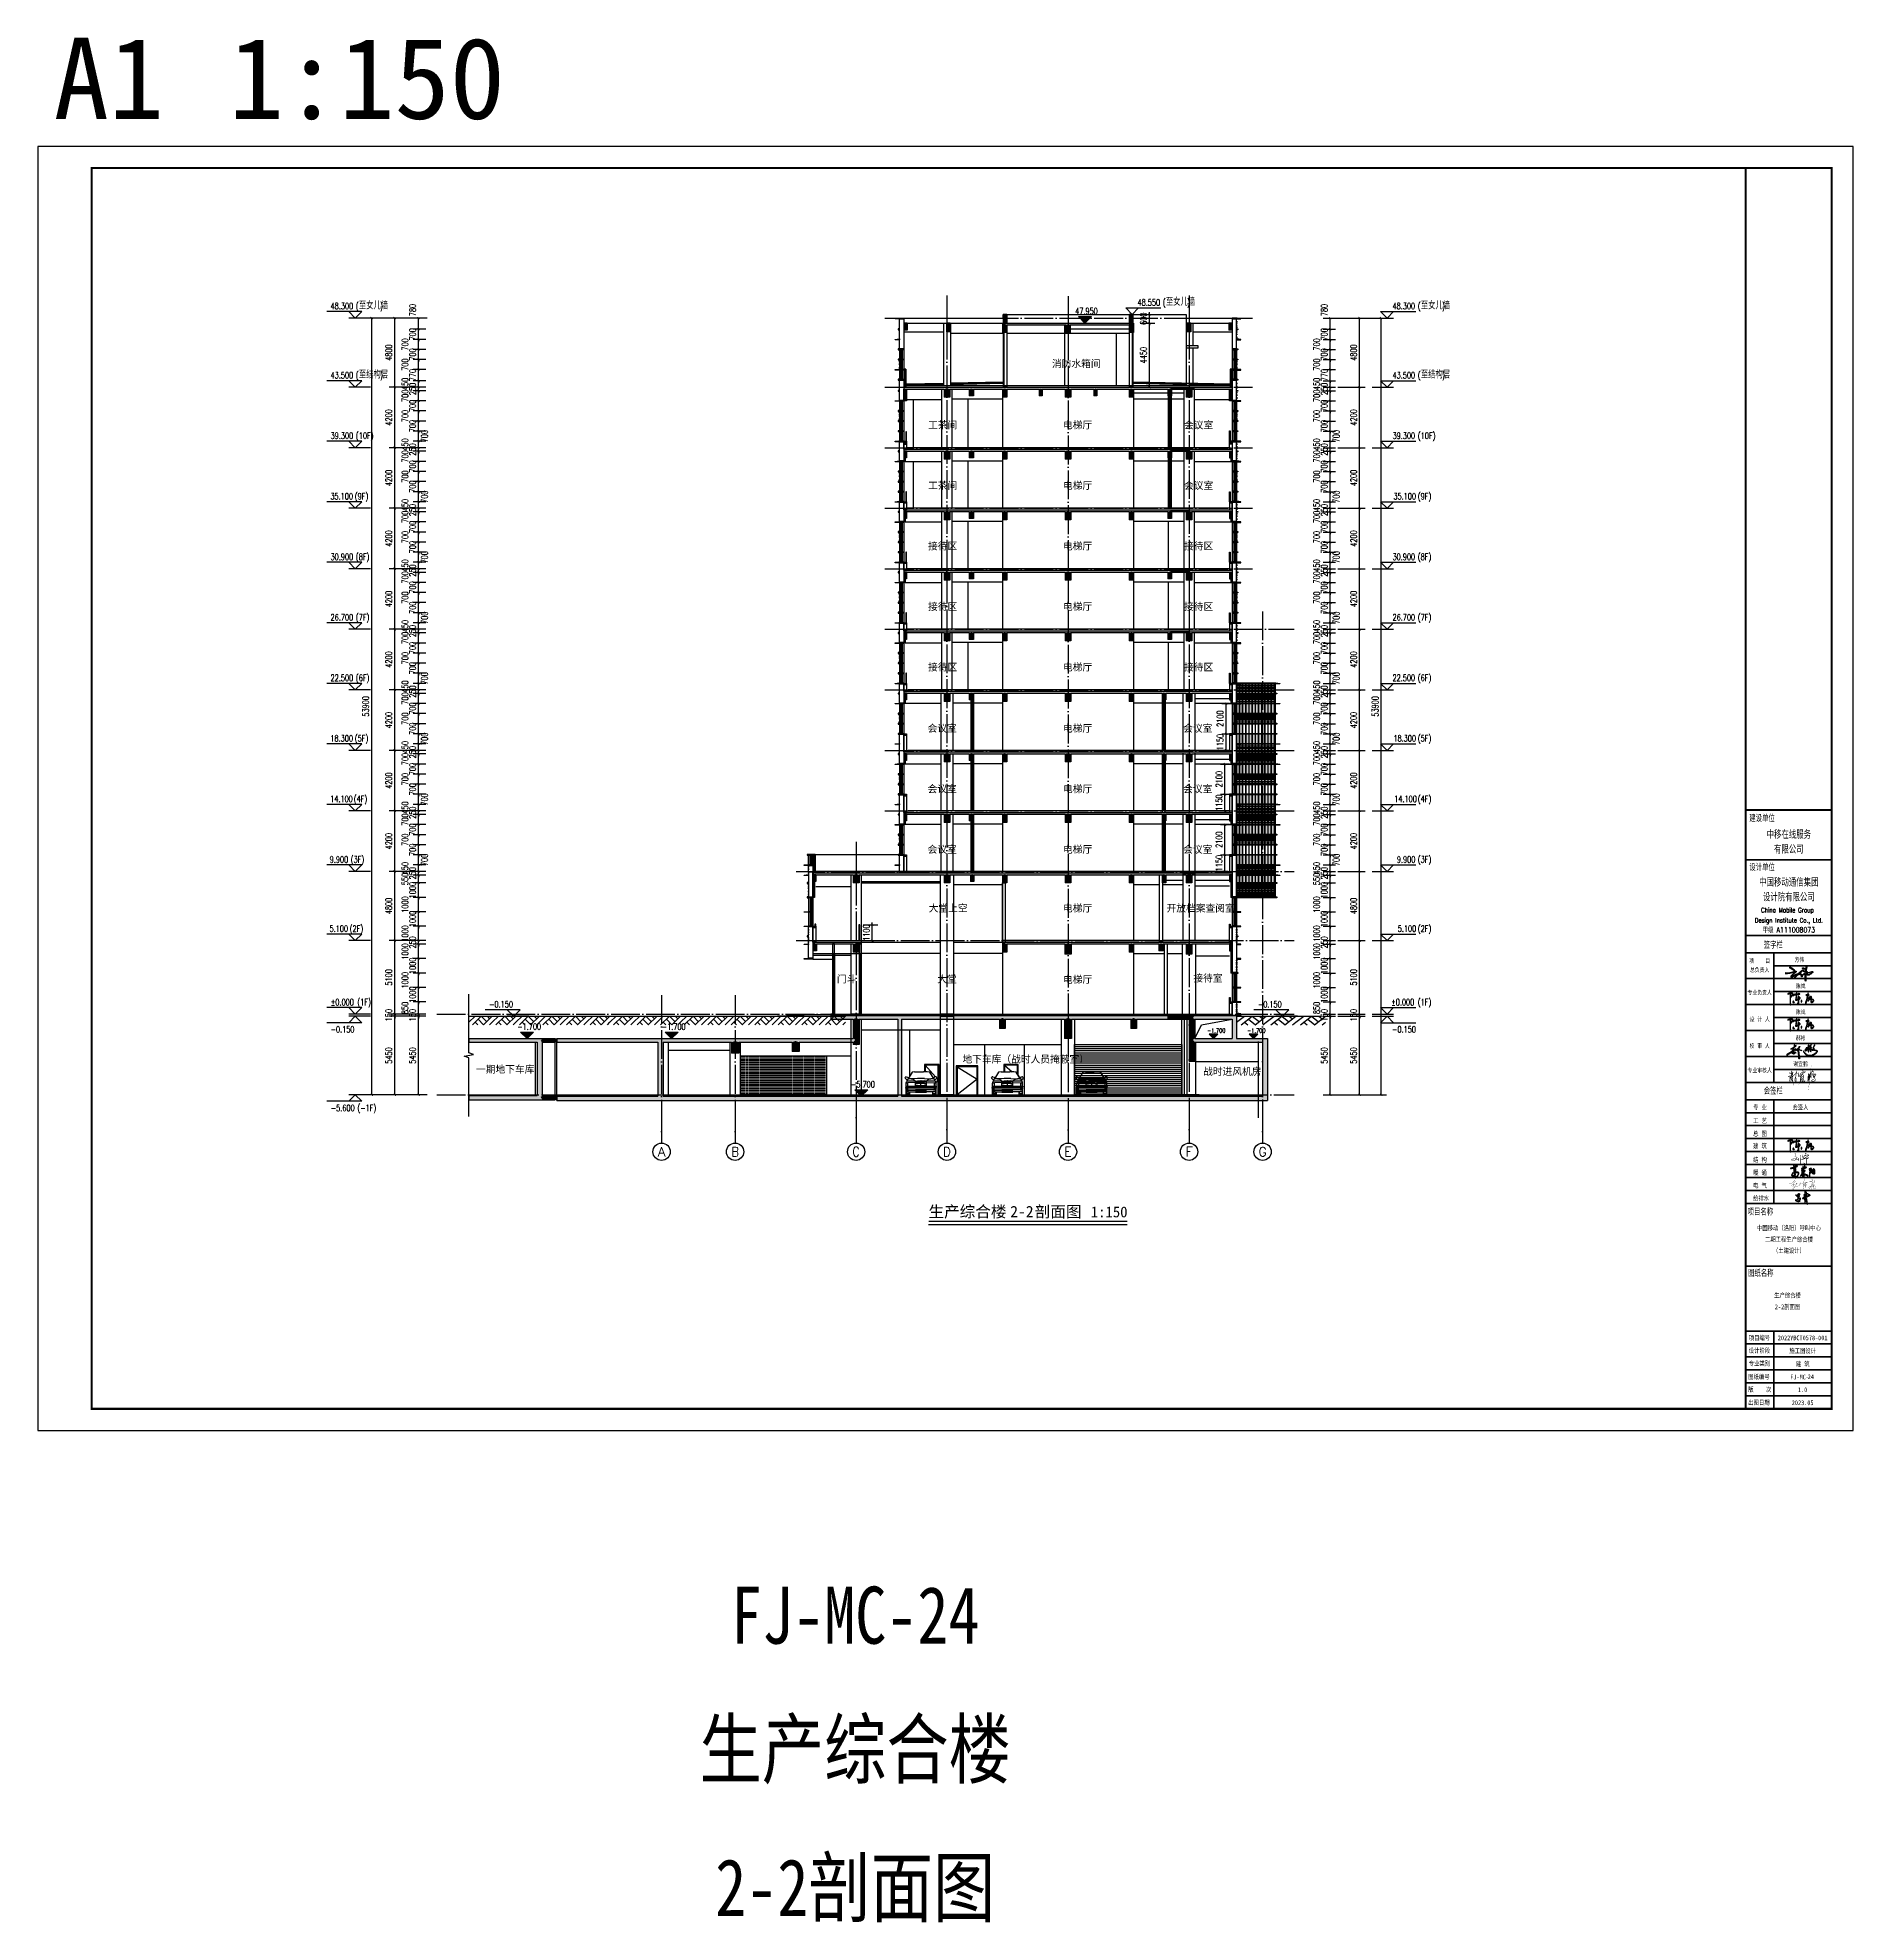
# Model space of a CAD drawing. Header units: millimetres. Extents: x 500457 to 783861, y -293369 to -162148.
# Drawn here: x 657892 to 783861, y -293369 to -162600 of the extents above; entities that cross this region are included whole.
import ezdxf
from ezdxf.enums import TextEntityAlignment as Align

# ---------------------------------------------------------------- set-up
doc = ezdxf.new("R2010")
doc.units = ezdxf.units.MM
doc.header["$LTSCALE"] = 1000
doc.linetypes.add('DOTE', pattern=[2.42, 2, -0.2, 0.02, -0.2])
for name, color, linetype in [('A-ANNO-SYMB', 3, 'Continuous'), ('A-ANNO-TEXT', 7, 'Continuous'), ('A-AXIS', 1, 'DOTE'), ('A-DOOR-FIRE', 4, 'Continuous'), ('A-ELEV-WIN3', 251, 'Continuous'), ('A-PLAN-GROUND', 2, 'Continuous'), ('A-PUB_TITLE SIGNATURE', 7, 'Continuous'), ('A-SECT-SURF', 6, 'Continuous'), ('A-看线', 115, 'Continuous'), ('AXIS', 3, 'Continuous'), ('AXIS_TEXT', 7, 'Continuous'), ('COLU_DE', 7, 'Continuous'), ('DIM_ELEV', 3, 'Continuous'), ('DIM_SYMB', 3, 'Continuous'), ('DOTE', 1, 'DOTE'), ('E_WINDOW', 4, 'Continuous'), ('EVTR', 2, 'Continuous'), ('LY_MC_section A_A$0$A31----(18)', 140, 'Continuous'), ('PUB_DIM', 3, 'Continuous'), ('PUB_HATCH', 8, 'Continuous'), ('PUB_TEXT', 7, 'Continuous'), ('PUB_TITLE', 4, 'Continuous'), ('SURFACE', 6, 'Continuous'), ('WALL', 255, 'Continuous'), ('WINDOW', 4, 'Continuous'), ('剖面楼板线', 2, 'Continuous'), ('家具', 8, 'Continuous'), ('板洞', 6, 'Continuous'), ('立面填充线2 穿孔板', 8, 'Continuous'), ('立面窗户线', 21, 'Continuous')]:
    doc.layers.add(name, color=color, linetype=linetype)
doc.layers.add('图框', color=4, linetype='Continuous', lineweight=35)
doc.styles.add('-黑体', font='simhei.ttf', dxfattribs={"width": 0.8})
doc.styles.add('_FSHZ', font='', dxfattribs={"width": 0.8})
doc.styles.add('_TCH_AXIS', font='COMPLEX', dxfattribs={"bigfont": 'GBCBIG'})
doc.styles.add('_TCH_DIM', font='SIMPLEX', dxfattribs={"bigfont": 'GBCBIG'})
doc.styles.add('_TCH_DIM_T3', font='SIMPLEX', dxfattribs={"width": 0.705882, "bigfont": 'GBCBIG'})
doc.styles.add('_TCH_DYN', font='')
doc.styles.add('COMPLEX', font='COMPLEX')
doc.styles.add('TK', font='complex_.ttf', dxfattribs={"width": 0.75, "bigfont": 'china'})
doc.styles.add('TSSD_Norm', font='tssdeng.shx', dxfattribs={"bigfont": 'hztxt.shx'})
doc.styles.add('中元黑体', font='simhei.ttf')
doc.styles.get('_FSHZ').set_extended_font_data('SimSun')
doc.styles.get('_TCH_DYN').set_extended_font_data('SimSun')
doc.dimstyles.new('_TCH_ARCH&&150', dxfattribs={"dimtxt": 446.25, "dimasz": 150, "dimexe": 375, "dimexo": 450, "dimgap": 189.375, "dimtad": 1, "dimdec": 0, "dimzin": 0, "dimdsep": 46, "dimtxsty": '_TCH_DIM_T3', "dimblk": 'ARCHTICK', "dimcen": 0.09, "dimclrt": 7, "dimazin": 2, "dimtfac": 1, "dimtdec": 0, "dimtix": 1, "dimtmove": 2, "dimatfit": 3, "dimfxl": 1, "dimtolj": 1, "dimtzin": 0, "dimarcsym": 0})

msp = doc.modelspace()

# ---------------------------------------------------------------- texts
at = {"layer": 'PUB_TEXT', "style": '_TCH_DIM', "width": 0.705882}
for s, height, p in [('48.300', 446.25, (678212.1, -181443.2)), ('(', 446.2, (679967.1, -181443.2)), (')', 446.2, (681651.5, -181443.2)), ('47.950', 446.25, (729876, -181793.2)), ('48.550', 446.25, (734202.1, -181193.2)), ('(', 446.2, (735957.1, -181193.2)), (')', 446.2, (737641.6, -181193.2)), ('48.300', 446.25, (751892.8, -181443.2)), ('(', 446.2, (753647.8, -181443.2)), (')', 446.2, (755332.2, -181443.2)), ('43.500', 446.25, (678212.1, -186243.2)), ('(', 446.2, (679967.1, -186243.2)), (')', 446.2, (681651.5, -186243.2)), ('43.500', 446.25, (751892.8, -186243.2)), ('(', 446.2, (753647.8, -186243.2)), (')', 446.2, (755332.2, -186243.2)), ('39.300', 446.25, (678212.1, -190443.2)), ('(10F)', 446.25, (679967.1, -190443.2)), ('39.300', 446.25, (751892.8, -190443.2)), ('(10F)', 446.25, (753647.8, -190443.2)), ('35.100', 446.25, (678200.1, -194643.2)), ('(9F)', 446.25, (679895.1, -194643.2)), ('35.100', 446.25, (751952.8, -194643.2)), ('(9F)', 446.25, (753647.8, -194643.2)), ('30.900', 446.25, (678212.1, -198843.2)), ('(8F)', 446.25, (679967.1, -198843.2)), ('30.900', 446.25, (751892.8, -198843.2)), ('(8F)', 446.25, (753647.8, -198843.2)), ('26.700', 446.25, (678212.1, -203043.2)), ('(7F)', 446.25, (679967.1, -203043.2)), ('26.700', 446.25, (751892.8, -203043.2)), ('(7F)', 446.25, (753647.8, -203043.2)), ('22.500', 446.25, (678212.1, -207243.2)), ('(6F)', 446.25, (679967.1, -207243.2)), ('22.500', 446.25, (751892.8, -207243.2)), ('(6F)', 446.25, (753647.8, -207243.2)), ('18.300', 446.25, (678200.1, -211443.2)), ('(5F)', 446.25, (679895.1, -211443.2)), ('18.300', 446.25, (751952.8, -211443.2)), ('(5F)', 446.25, (753647.8, -211443.2)), ('14.100', 446.25, (678188.1, -215643.2)), ('(4F)', 446.25, (679823.1, -215643.2)), ('14.100', 446.25, (752012.8, -215643.2)), ('(4F)', 446.25, (753647.8, -215643.2)), ('9.900', 446.25, (678152.1, -219843.2)), ('(3F)', 446.25, (679607.1, -219843.2)), ('9.900', 446.25, (752192.8, -219843.2)), ('(3F)', 446.25, (753647.8, -219843.2)), ('5.100', 446.25, (678140.1, -224643.2)), ('(2F)', 446.25, (679535.1, -224643.2)), ('5.100', 446.25, (752252.8, -224643.2)), ('(2F)', 446.25, (753647.8, -224643.2)), ('%%P0.000', 446.25, (678230.1, -229743.2)), ('(1F)', 446.25, (680075.1, -229743.2)), ('-0.150', 446.25, (689214.6, -229893.2)), ('-0.150', 446.25, (742549.3, -229893.2)), ('%%P0.000', 446.25, (751802.8, -229743.2)), ('(1F)', 446.25, (753647.8, -229743.2)), ('-0.150', 446.25, (678218.1, -231633.2)), ('-1.700', 446.25, (691166.7, -231443.2)), ('-1.700', 446.25, (701191.5, -231443.2)), ('-1.700', 297.5, (739023.1, -231645.7)), ('-1.700', 297.5, (741802.2, -231645.7)), ('-0.150', 446.25, (751862.8, -231633.2)), ('-5.700', 446.25, (714322.1, -235443.2)), ('-5.600', 446.25, (678230.1, -237083.2)), ('(-1F)', 446.25, (680075.1, -237083.2))]:
    msp.add_text(s, height=height, dxfattribs=at).set_placement(p)
at = {"layer": 'PUB_TEXT'}
for s, height, style, p in [('至女儿墙', 506.38, '_TCH_DIM', (680177.1, -181443.2)), ('至女儿墙', 506.38, '_TCH_DIM', (736167.1, -181193.2)), ('至女儿墙', 506.38, '_TCH_DIM', (753857.8, -181443.2)), ('至结构层', 506.38, '_TCH_DIM', (680177.1, -186243.2)), ('消防水箱间', 500, 'TSSD_Norm', (728263.4, -185517.5)), ('至结构层', 506.38, '_TCH_DIM', (753857.8, -186243.2)), ('工茶间', 500, 'TSSD_Norm', (719669.5, -189771)), ('电梯厅', 500, 'TSSD_Norm', (729027.1, -189771)), ('会议室', 500, 'TSSD_Norm', (737427.1, -189771)), ('大堂上空', 500, 'TSSD_Norm', (719713.3, -223292.2)), ('电梯厅', 500, 'TSSD_Norm', (729027.1, -223296.8)), ('开放档案查阅室', 500, 'TSSD_Norm', (736216.5, -223296.8)), ('门斗', 500, 'TSSD_Norm', (713339.4, -228217.5)), ('大堂', 500, 'TSSD_Norm', (720312.1, -228217.5)), ('电梯厅', 500, 'TSSD_Norm', (729027.1, -228250.7)), ('接待室', 500, 'TSSD_Norm', (738076.4, -228150.8)), ('一期地下车库', 500, 'TSSD_Norm', (688305, -234476.7)), ('地下车库（战时人员掩蔽室）', 500, 'TSSD_Norm', (722053.7, -233773.4)), ('战时进风机房', 500, 'TSSD_Norm', (738751.6, -234629.5)), ('生产综合楼', 793.04, '_TCH_DYN', (719697.7, -244451.2)), ('2-2', 793.04, '_TCH_DYN', (725368.6, -244451.2)), ('剖面图', 793.04, '_TCH_DYN', (727069.9, -244451.2))]:
    msp.add_text(s, height=height, dxfattribs=dict(at, style=style)).set_placement(p)
msp.add_text('1:150', height=750, dxfattribs=at).set_placement((730956.2, -244451.2))
at = {"layer": 'PUB_TEXT', "style": '-黑体', "width": 0.8}
for s, height, p in [('生产综合楼', 330.02, (779295.8, -250026.2)), ('2-2剖面图', 330.02, (779295.8, -250826.4)), ('24', 330.02, (780915.4, -255678.6)), ('FJ-MC-24', 3960.2, (714613.2, -274036.4)), ('生产综合楼', 3960.2, (714613.2, -283333.8)), ('2-2剖面图', 3960.2, (714613.2, -292936.8))]:
    msp.add_text(s, height=height, dxfattribs=at).set_placement(p, align=Align.CENTER)
at = {"layer": '图框', "style": '中元黑体'}
for s, p in [('A1', (659000.3, -168232.7)), ('1:150', (671152.2, -168232.7))]:
    msp.add_text(s, height=5632.91, dxfattribs=at).set_placement(p)

# ---------------------------------------------------------------- blocks, each defined once
blk = doc.blocks.new('A$C555D6619')
at = {"layer": '立面填充线2 穿孔板'}
blk.add_hatch(color=256, dxfattribs=at).paths.add_polyline_path([(-295, 700), (-2988, 700), (-2988, 60), (-295, 60)])
at = {"layer": 'A-看线'}
for points in [[(-2803, 630), (-2978, 630), (-2978, 580), (-2803, 580)], [(-2803, 480), (-2978, 480), (-2978, 380), (-2803, 380)], [(-2803, 280), (-2978, 280), (-2978, 230), (-2803, 230)], [(-2803, 180), (-2978, 180), (-2978, 130), (-2803, 130)], [(-2582, 630), (-2793, 630), (-2793, 580), (-2582, 580)], [(-2582, 480), (-2793, 480), (-2793, 380), (-2582, 380)], [(-2582, 280), (-2793, 280), (-2793, 230), (-2582, 230)], [(-2582, 180), (-2793, 180), (-2793, 130), (-2582, 130)], [(-2361, 630), (-2572, 630), (-2572, 580), (-2361, 580)], [(-2361, 480), (-2572, 480), (-2572, 380), (-2361, 380)], [(-2361, 280), (-2572, 280), (-2572, 230), (-2361, 230)], [(-2361, 180), (-2572, 180), (-2572, 130), (-2361, 130)], [(-2140, 630), (-2351, 630), (-2351, 580), (-2140, 580)], [(-2140, 480), (-2351, 480), (-2351, 380), (-2140, 380)], [(-2140, 280), (-2351, 280), (-2351, 230), (-2140, 230)], [(-2140, 180), (-2351, 180), (-2351, 130), (-2140, 130)], [(-1919, 630), (-2130, 630), (-2130, 580), (-1919, 580)], [(-1919, 480), (-2130, 480), (-2130, 380), (-1919, 380)], [(-1919, 280), (-2130, 280), (-2130, 230), (-1919, 230)], [(-1919, 180), (-2130, 180), (-2130, 130), (-1919, 130)], [(-1698, 630), (-1909, 630), (-1909, 580), (-1698, 580)], [(-1698, 480), (-1909, 480), (-1909, 380), (-1698, 380)], [(-1698, 280), (-1909, 280), (-1909, 230), (-1698, 230)], [(-1698, 180), (-1909, 180), (-1909, 130), (-1698, 130)], [(-1478, 630), (-1688, 630), (-1688, 580), (-1478, 580)], [(-1478, 480), (-1688, 480), (-1688, 380), (-1478, 380)], [(-1478, 280), (-1688, 280), (-1688, 230), (-1478, 230)], [(-1478, 180), (-1688, 180), (-1688, 130), (-1478, 130)], [(-1257, 630), (-1468, 630), (-1468, 580), (-1257, 580)], [(-1257, 480), (-1468, 480), (-1468, 380), (-1257, 380)], [(-1257, 280), (-1468, 280), (-1468, 230), (-1257, 230)], [(-1257, 180), (-1468, 180), (-1468, 130), (-1257, 130)], [(-1036, 630), (-1247, 630), (-1247, 580), (-1036, 580)], [(-1036, 480), (-1247, 480), (-1247, 380), (-1036, 380)], [(-1036, 280), (-1247, 280), (-1247, 230), (-1036, 230)], [(-1036, 180), (-1247, 180), (-1247, 130), (-1036, 130)], [(-815, 630), (-1026, 630), (-1026, 580), (-815, 580)], [(-815, 480), (-1026, 480), (-1026, 380), (-815, 380)], [(-815, 280), (-1026, 280), (-1026, 230), (-815, 230)], [(-815, 180), (-1026, 180), (-1026, 130), (-815, 130)], [(-594, 630), (-805, 630), (-805, 580), (-594, 580)], [(-594, 480), (-805, 480), (-805, 380), (-594, 380)], [(-594, 280), (-805, 280), (-805, 230), (-594, 230)], [(-594, 180), (-805, 180), (-805, 130), (-594, 130)], [(-373, 630), (-584, 630), (-584, 580), (-373, 580)], [(-373, 480), (-584, 480), (-584, 380), (-373, 380)], [(-373, 280), (-584, 280), (-584, 230), (-373, 230)], [(-373, 180), (-584, 180), (-584, 130), (-373, 130)], [(-305, 630), (-363, 630), (-363, 580), (-305, 580)], [(-305, 480), (-363, 480), (-363, 380), (-305, 380)], [(-305, 280), (-363, 280), (-363, 230), (-305, 230)], [(-305, 180), (-363, 180), (-363, 130), (-305, 130)]]:
    blk.add_lwpolyline(points, close=True, dxfattribs=at)
at = {"layer": 'WINDOW'}
for points in [[(-2978, 700), (-2988, 700), (-2988, 60), (-2978, 60)], [(-2978, 700), (-2988, 700), (-2988, 60), (-2978, 60)], [(-2793, 700), (-2803, 700), (-2803, 60), (-2793, 60)], [(-2572, 700), (-2582, 700), (-2582, 60), (-2572, 60)], [(-2351, 700), (-2361, 700), (-2361, 60), (-2351, 60)], [(-2130, 700), (-2140, 700), (-2140, 60), (-2130, 60)], [(-1909, 700), (-1919, 700), (-1919, 60), (-1909, 60)], [(-1688, 700), (-1698, 700), (-1698, 60), (-1688, 60)], [(-1468, 700), (-1478, 700), (-1478, 60), (-1468, 60)], [(-1247, 700), (-1257, 700), (-1257, 60), (-1247, 60)], [(-1026, 700), (-1036, 700), (-1036, 60), (-1026, 60)], [(-805, 700), (-815, 700), (-815, 60), (-805, 60)], [(-584, 700), (-594, 700), (-594, 60), (-584, 60)], [(-363, 700), (-373, 700), (-373, 60), (-363, 60)], [(-295, 700), (-305, 700), (-305, 60), (-295, 60)]]:
    blk.add_lwpolyline(points, close=True, dxfattribs=at)
at = {"layer": '立面窗户线'}
for points in [[(-2983, 760), (-300, 760), (-270, 760), (0, 730), (0, 700), (-300, 700), (-2983, 700)], [(-2983, 60), (-300, 60), (-270, 60), (0, 30), (0, 0), (-300, 0), (-2983, 0)]]:
    blk.add_lwpolyline(points, dxfattribs=at)
blk = doc.blocks.new('A$C7e86083c')
at = {"layer": '立面填充线2 穿孔板'}
for points in [[(2693, -60), (0, -60), (0, -700), (2693, -700)], [(2693, -760), (0, -760), (0, -1400), (2693, -1400)], [(2693, -1460), (0, -1460), (0, -2100), (2693, -2100)], [(2693, -3560), (0, -3560), (0, -4200), (2693, -4200)]]:
    blk.add_hatch(color=256, dxfattribs=at).paths.add_polyline_path(points)
at = {"layer": 'A-看线'}
for points in [[(0, -700), (2683, -700), (2683, -60), (0, -60)], [(0, -280), (0, -280), (0, -180), (0, -180)], [(0, -480), (0, -480), (0, -380), (0, -380)], [(0, -580), (0, -580), (0, -530), (0, -530)], [(0, -1400), (2683, -1400), (2683, -760), (0, -760)], [(0, -880), (0, -880), (0, -830), (0, -830)], [(0, -980), (0, -980), (0, -930), (0, -930)], [(0, -1080), (0, -1080), (0, -1030), (0, -1030)], [(0, -1280), (0, -1280), (0, -1180), (0, -1180)], [(0, -2100), (2683, -2100), (2683, -1460), (0, -1460)], [(0, -2280), (0, -2280), (0, -2230)], [(0, -2410), (0, -2410), (0, -2360), (0, -2360)], [(0, -2510), (0, -2510), (0, -2460), (0, -2460)], [(0, -2760), (0, -2760), (0, -2660), (0, -2660)], [(0, -4200), (2683, -4200), (2683, -3560), (0, -3560)]]:
    blk.add_lwpolyline(points, dxfattribs=at)
for points in [[(186, -180), (10, -180), (10, -280), (186, -280)], [(186, -380), (10, -380), (10, -480), (186, -480)], [(186, -530), (10, -530), (10, -580), (186, -580)], [(186, -830), (10, -830), (10, -880), (186, -880)], [(186, -930), (10, -930), (10, -980), (186, -980)], [(186, -1030), (10, -1030), (10, -1080), (186, -1080)], [(186, -1180), (10, -1180), (10, -1280), (186, -1280)], [(407, -180), (196, -180), (196, -280), (407, -280)], [(407, -380), (196, -380), (196, -480), (407, -480)], [(407, -530), (196, -530), (196, -580), (407, -580)], [(407, -830), (196, -830), (196, -880), (407, -880)], [(407, -930), (196, -930), (196, -980), (407, -980)], [(407, -1030), (196, -1030), (196, -1080), (407, -1080)], [(407, -1180), (196, -1180), (196, -1280), (407, -1280)], [(627, -180), (417, -180), (417, -280), (627, -280)], [(627, -380), (417, -380), (417, -480), (627, -480)], [(627, -530), (417, -530), (417, -580), (627, -580)], [(627, -830), (417, -830), (417, -880), (627, -880)], [(627, -930), (417, -930), (417, -980), (627, -980)], [(627, -1030), (417, -1030), (417, -1080), (627, -1080)], [(627, -1180), (417, -1180), (417, -1280), (627, -1280)], [(848, -180), (637, -180), (637, -280), (848, -280)], [(848, -380), (637, -380), (637, -480), (848, -480)], [(848, -530), (637, -530), (637, -580), (848, -580)], [(848, -830), (637, -830), (637, -880), (848, -880)], [(848, -930), (637, -930), (637, -980), (848, -980)], [(848, -1030), (637, -1030), (637, -1080), (848, -1080)], [(848, -1180), (637, -1180), (637, -1280), (848, -1280)], [(1069, -180), (858, -180), (858, -280), (1069, -280)], [(1069, -380), (858, -380), (858, -480), (1069, -480)], [(1069, -530), (858, -530), (858, -580), (1069, -580)], [(1069, -830), (858, -830), (858, -880), (1069, -880)], [(1069, -930), (858, -930), (858, -980), (1069, -980)], [(1069, -1030), (858, -1030), (858, -1080), (1069, -1080)], [(1069, -1180), (858, -1180), (858, -1280), (1069, -1280)], [(1290, -180), (1079, -180), (1079, -280), (1290, -280)], [(1290, -380), (1079, -380), (1079, -480), (1290, -480)], [(1290, -530), (1079, -530), (1079, -580), (1290, -580)], [(1290, -830), (1079, -830), (1079, -880), (1290, -880)], [(1290, -930), (1079, -930), (1079, -980), (1290, -980)], [(1290, -1030), (1079, -1030), (1079, -1080), (1290, -1080)], [(1290, -1180), (1079, -1180), (1079, -1280), (1290, -1280)], [(1511, -180), (1300, -180), (1300, -280), (1511, -280)], [(1511, -380), (1300, -380), (1300, -480), (1511, -480)], [(1511, -530), (1300, -530), (1300, -580), (1511, -580)], [(1511, -830), (1300, -830), (1300, -880), (1511, -880)], [(1511, -930), (1300, -930), (1300, -980), (1511, -980)], [(1511, -1030), (1300, -1030), (1300, -1080), (1511, -1080)], [(1511, -1180), (1300, -1180), (1300, -1280), (1511, -1280)], [(1732, -180), (1521, -180), (1521, -280), (1732, -280)], [(1732, -380), (1521, -380), (1521, -480), (1732, -480)], [(1732, -530), (1521, -530), (1521, -580), (1732, -580)], [(1732, -830), (1521, -830), (1521, -880), (1732, -880)], [(1732, -930), (1521, -930), (1521, -980), (1732, -980)], [(1732, -1030), (1521, -1030), (1521, -1080), (1732, -1080)], [(1732, -1180), (1521, -1180), (1521, -1280), (1732, -1280)], [(1952, -180), (1742, -180), (1742, -280), (1952, -280)], [(1952, -380), (1742, -380), (1742, -480), (1952, -480)], [(1952, -530), (1742, -530), (1742, -580), (1952, -580)], [(1952, -830), (1742, -830), (1742, -880), (1952, -880)], [(1952, -930), (1742, -930), (1742, -980), (1952, -980)], [(1952, -1030), (1742, -1030), (1742, -1080), (1952, -1080)], [(1952, -1180), (1742, -1180), (1742, -1280), (1952, -1280)], [(2173, -180), (1962, -180), (1962, -280), (2173, -280)], [(2173, -380), (1962, -380), (1962, -480), (2173, -480)], [(2173, -530), (1962, -530), (1962, -580), (2173, -580)], [(2173, -830), (1962, -830), (1962, -880), (2173, -880)], [(2173, -930), (1962, -930), (1962, -980), (2173, -980)], [(2173, -1030), (1962, -1030), (1962, -1080), (2173, -1080)], [(2173, -1180), (1962, -1180), (1962, -1280), (2173, -1280)], [(2394, -180), (2183, -180), (2183, -280), (2394, -280)], [(2394, -380), (2183, -380), (2183, -480), (2394, -480)], [(2394, -530), (2183, -530), (2183, -580), (2394, -580)], [(2394, -830), (2183, -830), (2183, -880), (2394, -880)], [(2394, -930), (2183, -930), (2183, -980), (2394, -980)], [(2394, -1030), (2183, -1030), (2183, -1080), (2394, -1080)], [(2394, -1180), (2183, -1180), (2183, -1280), (2394, -1280)], [(2616, -180), (2404, -180), (2404, -280), (2616, -280)], [(2616, -380), (2404, -380), (2404, -480), (2616, -480)], [(2616, -530), (2404, -530), (2404, -580), (2616, -580)], [(2616, -830), (2404, -830), (2404, -880), (2616, -880)], [(2616, -930), (2404, -930), (2404, -980), (2616, -980)], [(2616, -1030), (2404, -1030), (2404, -1080), (2616, -1080)], [(2616, -1180), (2404, -1180), (2404, -1280), (2616, -1280)], [(2683, -180), (2626, -180), (2626, -280), (2683, -280)], [(2683, -380), (2626, -380), (2626, -480), (2683, -480)], [(2683, -530), (2626, -530), (2626, -580), (2683, -580)], [(2683, -830), (2626, -830), (2626, -880), (2683, -880)], [(2683, -930), (2626, -930), (2626, -980), (2683, -980)], [(2683, -1030), (2626, -1030), (2626, -1080), (2683, -1080)], [(2683, -1180), (2626, -1180), (2626, -1280), (2683, -1280)], [(186, -2230), (10, -2230), (10, -2280), (186, -2280)], [(186, -2360), (10, -2360), (10, -2410), (186, -2410)], [(186, -2460), (10, -2460), (10, -2510), (186, -2510)], [(407, -2230), (196, -2230), (196, -2280), (407, -2280)], [(407, -2360), (196, -2360), (196, -2410), (407, -2410)], [(407, -2460), (196, -2460), (196, -2510), (407, -2510)], [(627, -2230), (417, -2230), (417, -2280), (627, -2280)], [(627, -2360), (417, -2360), (417, -2410), (627, -2410)], [(627, -2460), (417, -2460), (417, -2510), (627, -2510)], [(848, -2230), (637, -2230), (637, -2280), (848, -2280)], [(848, -2360), (637, -2360), (637, -2410), (848, -2410)], [(848, -2460), (637, -2460), (637, -2510), (848, -2510)], [(1069, -2230), (858, -2230), (858, -2280), (1069, -2280)], [(1069, -2360), (858, -2360), (858, -2410), (1069, -2410)], [(1069, -2460), (858, -2460), (858, -2510), (1069, -2510)], [(1290, -2230), (1079, -2230), (1079, -2280), (1290, -2280)], [(1290, -2360), (1079, -2360), (1079, -2410), (1290, -2410)], [(1290, -2460), (1079, -2460), (1079, -2510), (1290, -2510)], [(1511, -2230), (1300, -2230), (1300, -2280), (1511, -2280)], [(1511, -2360), (1300, -2360), (1300, -2410), (1511, -2410)], [(1511, -2460), (1300, -2460), (1300, -2510), (1511, -2510)], [(1732, -2230), (1521, -2230), (1521, -2280), (1732, -2280)], [(1732, -2360), (1521, -2360), (1521, -2410), (1732, -2410)], [(1732, -2460), (1521, -2460), (1521, -2510), (1732, -2510)], [(1952, -2230), (1742, -2230), (1742, -2280), (1952, -2280)], [(1952, -2360), (1742, -2360), (1742, -2410), (1952, -2410)], [(1952, -2460), (1742, -2460), (1742, -2510), (1952, -2510)], [(2173, -2230), (1962, -2230), (1962, -2280), (2173, -2280)], [(2173, -2360), (1962, -2360), (1962, -2410), (2173, -2410)], [(2173, -2460), (1962, -2460), (1962, -2510), (2173, -2510)], [(2394, -2230), (2183, -2230), (2183, -2280), (2394, -2280)], [(2394, -2360), (2183, -2360), (2183, -2410), (2394, -2410)], [(2394, -2460), (2183, -2460), (2183, -2510), (2394, -2510)], [(2616, -2230), (2404, -2230), (2404, -2280), (2616, -2280)], [(2616, -2360), (2404, -2360), (2404, -2410), (2616, -2410)], [(2616, -2460), (2404, -2460), (2404, -2510), (2616, -2510)], [(2683, -2230), (2626, -2230), (2626, -2280), (2683, -2280)], [(2683, -2360), (2626, -2360), (2626, -2410), (2683, -2410)], [(2683, -2460), (2626, -2460), (2626, -2510), (2683, -2510)], [(186, -2660), (10, -2660), (10, -2760), (186, -2760)], [(407, -2660), (196, -2660), (196, -2760), (407, -2760)], [(627, -2660), (417, -2660), (417, -2760), (627, -2760)], [(848, -2660), (637, -2660), (637, -2760), (848, -2760)], [(1069, -2660), (858, -2660), (858, -2760), (1069, -2760)], [(1290, -2660), (1079, -2660), (1079, -2760), (1290, -2760)], [(1511, -2660), (1300, -2660), (1300, -2760), (1511, -2760)], [(1732, -2660), (1521, -2660), (1521, -2760), (1732, -2760)], [(1952, -2660), (1742, -2660), (1742, -2760), (1952, -2760)], [(2173, -2660), (1962, -2660), (1962, -2760), (2173, -2760)], [(2394, -2660), (2183, -2660), (2183, -2760), (2394, -2760)], [(2616, -2660), (2404, -2660), (2404, -2760), (2616, -2760)], [(2683, -2660), (2626, -2660), (2626, -2760), (2683, -2760)]]:
    blk.add_lwpolyline(points, close=True, dxfattribs=at)
at = {"layer": 'WINDOW'}
for points in [[(10, -60), (0, -60), (0, -700), (10, -700)], [(10, -760), (0, -760), (0, -1400), (10, -1400)], [(196, -60), (186, -60), (186, -700), (196, -700)], [(196, -760), (186, -760), (186, -1400), (196, -1400)], [(417, -60), (407, -60), (407, -700), (417, -700)], [(417, -760), (407, -760), (407, -1400), (417, -1400)], [(637, -60), (627, -60), (627, -700), (637, -700)], [(637, -760), (627, -760), (627, -1400), (637, -1400)], [(858, -60), (848, -60), (848, -700), (858, -700)], [(858, -760), (848, -760), (848, -1400), (858, -1400)], [(1079, -60), (1069, -60), (1069, -700), (1079, -700)], [(1079, -760), (1069, -760), (1069, -1400), (1079, -1400)], [(1300, -60), (1290, -60), (1290, -700), (1300, -700)], [(1300, -760), (1290, -760), (1290, -1400), (1300, -1400)], [(1521, -60), (1511, -60), (1511, -700), (1521, -700)], [(1521, -760), (1511, -760), (1511, -1400), (1521, -1400)], [(1742, -60), (1732, -60), (1732, -700), (1742, -700)], [(1742, -760), (1732, -760), (1732, -1400), (1742, -1400)], [(1962, -60), (1952, -60), (1952, -700), (1962, -700)], [(1962, -760), (1952, -760), (1952, -1400), (1962, -1400)], [(2183, -60), (2173, -60), (2173, -700), (2183, -700)], [(2183, -760), (2173, -760), (2173, -1400), (2183, -1400)], [(2404, -60), (2394, -60), (2394, -700), (2404, -700)], [(2404, -760), (2394, -760), (2394, -1400), (2404, -1400)], [(2626, -60), (2616, -60), (2616, -700), (2626, -700)], [(2626, -760), (2616, -760), (2616, -1400), (2626, -1400)], [(2693, -60), (2683, -60), (2683, -700), (2693, -700)], [(2693, -760), (2683, -760), (2683, -1400), (2693, -1400)], [(10, -1460), (0, -1460), (0, -2100), (10, -2100)], [(10, -2160), (0, -2160), (0, -2800), (10, -2800)], [(196, -1460), (186, -1460), (186, -2100), (196, -2100)], [(196, -2160), (186, -2160), (186, -2800), (196, -2800)], [(417, -1460), (407, -1460), (407, -2100), (417, -2100)], [(417, -2160), (407, -2160), (407, -2800), (417, -2800)], [(637, -1460), (627, -1460), (627, -2100), (637, -2100)], [(637, -2160), (627, -2160), (627, -2800), (637, -2800)], [(858, -1460), (848, -1460), (848, -2100), (858, -2100)], [(858, -2160), (848, -2160), (848, -2800), (858, -2800)], [(1079, -1460), (1069, -1460), (1069, -2100), (1079, -2100)], [(1079, -2160), (1069, -2160), (1069, -2800), (1079, -2800)], [(1300, -1460), (1290, -1460), (1290, -2100), (1300, -2100)], [(1300, -2160), (1290, -2160), (1290, -2800), (1300, -2800)], [(1521, -1460), (1511, -1460), (1511, -2100), (1521, -2100)], [(1521, -2160), (1511, -2160), (1511, -2800), (1521, -2800)], [(1742, -1460), (1732, -1460), (1732, -2100), (1742, -2100)], [(1742, -2160), (1732, -2160), (1732, -2800), (1742, -2800)], [(1962, -1460), (1952, -1460), (1952, -2100), (1962, -2100)], [(1962, -2160), (1952, -2160), (1952, -2800), (1962, -2800)], [(2183, -1460), (2173, -1460), (2173, -2100), (2183, -2100)], [(2183, -2160), (2173, -2160), (2173, -2800), (2183, -2800)], [(2404, -1460), (2394, -1460), (2394, -2100), (2404, -2100)], [(2404, -2160), (2394, -2160), (2394, -2800), (2404, -2800)], [(2626, -1460), (2616, -1460), (2616, -2100), (2626, -2100)], [(2626, -2160), (2616, -2160), (2616, -2800), (2626, -2800)], [(2693, -1460), (2683, -1460), (2683, -2100), (2693, -2100)], [(2693, -2160), (2683, -2160), (2683, -2800), (2693, -2800)], [(10, -2860), (0, -2860), (0, -3500), (10, -3500)], [(10, -3560), (0, -3560), (0, -4200), (10, -4200)], [(196, -2860), (186, -2860), (186, -3500), (196, -3500)], [(196, -3560), (186, -3560), (186, -4200), (196, -4200)], [(417, -2860), (407, -2860), (407, -3500), (417, -3500)], [(417, -3560), (407, -3560), (407, -4200), (417, -4200)], [(637, -2860), (627, -2860), (627, -3500), (637, -3500)], [(637, -3560), (627, -3560), (627, -4200), (637, -4200)], [(858, -2860), (848, -2860), (848, -3500), (858, -3500)], [(858, -3560), (848, -3560), (848, -4200), (858, -4200)], [(1079, -2860), (1069, -2860), (1069, -3500), (1079, -3500)], [(1079, -3560), (1069, -3560), (1069, -4200), (1079, -4200)], [(1300, -2860), (1290, -2860), (1290, -3500), (1300, -3500)], [(1300, -3560), (1290, -3560), (1290, -4200), (1300, -4200)], [(1521, -2860), (1511, -2860), (1511, -3500), (1521, -3500)], [(1521, -3560), (1511, -3560), (1511, -4200), (1521, -4200)], [(1742, -2860), (1732, -2860), (1732, -3500), (1742, -3500)], [(1742, -3560), (1732, -3560), (1732, -4200), (1742, -4200)], [(1962, -2860), (1952, -2860), (1952, -3500), (1962, -3500)], [(1962, -3560), (1952, -3560), (1952, -4200), (1962, -4200)], [(2183, -2860), (2173, -2860), (2173, -3500), (2183, -3500)], [(2183, -3560), (2173, -3560), (2173, -4200), (2183, -4200)], [(2404, -2860), (2394, -2860), (2394, -3500), (2404, -3500)], [(2404, -3560), (2394, -3560), (2394, -4200), (2404, -4200)], [(2626, -2860), (2616, -2860), (2616, -3500), (2626, -3500)], [(2626, -3560), (2616, -3560), (2616, -4200), (2626, -4200)], [(2693, -2860), (2683, -2860), (2683, -3500), (2693, -3500)], [(2693, -3560), (2683, -3560), (2683, -4200), (2693, -4200)]]:
    blk.add_lwpolyline(points, close=True, dxfattribs=at)
at = {"layer": '立面窗户线'}
for points in [[(0, 0), (2688, 0), (2718, 0), (2988, -30), (2988, -60), (2688, -60), (0, -60)], [(0, 0), (5, 0), (35, 0), (305, -30), (305, -60), (5, -60), (0, -60)], [(0, -700), (5, -700), (95, -700), (95, -760), (5, -760), (0, -760)], [(5, -700), (2688, -700), (2778, -700), (2778, -760), (2688, -760), (5, -760)], [(0, -1400), (5, -1400), (35, -1400), (305, -1430), (305, -1460), (5, -1460), (0, -1460)], [(0, -2100), (5, -2100), (95, -2100), (95, -2160), (5, -2160), (0, -2160)], [(5, -1400), (2688, -1400), (2718, -1400), (2988, -1430), (2988, -1460), (2688, -1460), (5, -1460)], [(5, -2100), (2688, -2100), (2778, -2100), (2778, -2160), (2688, -2160), (5, -2160)], [(0, -2800), (5, -2800), (95, -2800), (95, -2860), (5, -2860), (0, -2860)], [(0, -3500), (5, -3500), (95, -3500), (95, -3560), (5, -3560), (0, -3560)], [(5, -2800), (2688, -2800), (2778, -2800), (2778, -2860), (2688, -2860), (5, -2860)], [(5, -3500), (2688, -3500), (2778, -3500), (2778, -3560), (2688, -3560), (5, -3560)]]:
    blk.add_lwpolyline(points, dxfattribs=at)
blk = doc.blocks.new('A$C84ce339c')
for name, p in [('A$C7e86083c', (0, 0)), ('A$C7e86083c', (0, -4200)), ('A$C7e86083c', (0, -8400)), ('A$C555D6619', (2988, -13360))]:
    blk.add_blockref(name, p)
blk = doc.blocks.new('A$C42b86bd6')
at = {"layer": 'LY_MC_section A_A$0$A31----(18)'}
for points in [[(90, 0), (0, 0), (0, -60), (90, -60)], [(90, 0), (390, 0), (390, -60), (90, -60)]]:
    blk.add_lwpolyline(points, close=True, dxfattribs=at)
blk = doc.blocks.new('A$C7aab0e27')
at = {"layer": 'LY_MC_section A_A$0$A31----(18)'}
for points in [[(-30, 0), (-30, -60), (-300, -60), (-300, -30)], [(-30, -60), (-30, 0), (0, 0), (0, -60)]]:
    blk.add_lwpolyline(points, close=True, dxfattribs=at)
blk = doc.blocks.new('A$C37e4a2ef')
at = {"layer": 'LY_MC_section A_A$0$A31----(18)'}
blk.add_lwpolyline([(0, 0), (300, 0), (300, -60), (0, -60)], close=True, dxfattribs=at)
at = {"layer": 'A-DOOR-FIRE'}
blk.add_blockref('A$C7aab0e27', (0, 0), dxfattribs=at)
blk = doc.blocks.new('A$C827e71c0')
at = {"layer": 'LY_MC_section A_A$0$A31----(18)'}
blk.add_lwpolyline([(0, 0), (-90, 0), (-90, -60), (0, -60)], close=True, dxfattribs=at)
blk = doc.blocks.new('A$Cc5afda2b')
at = {"layer": 'PUB_HATCH'}
for points in [[(100, -30), (100, -500), (300, -500), (300, -30)], [(200, -500), (100, -500), (100, -750), (200, -750)], [(100, -2850), (300, -2850), (300, -2950), (100, -2950)]]:
    blk.add_hatch(color=256, dxfattribs=at).paths.add_polyline_path(points)
at = {"layer": 'WALL', "color": 0}
for p, q in [((100, -30), (100, -500)), ((300, -30), (100, -30)), ((100, -500), (100, -750)), ((200, -750), (100, -750)), ((300, -500), (200, -500)), ((200, -500), (200, -750)), ((300, -30), (300, -500))]:
    blk.add_line(p, q, dxfattribs=at)
at = {"layer": 'WALL'}
for points in [[(100, -2850), (300, -2850), (300, -2950), (100, -2950)], [(100, -2950), (300, -2950), (300, -4100), (100, -4100)]]:
    blk.add_lwpolyline(points, close=True, dxfattribs=at)
blk = doc.blocks.new('A$C3da70275')
at = {"layer": 'PUB_HATCH'}
for points in [[(0, -80), (0, -550), (200, -550), (200, -80)], [(100, -550), (0, -550), (0, -800), (100, -800)], [(0, -3600), (200, -3600), (200, -3670), (0, -3670)]]:
    blk.add_hatch(color=256, dxfattribs=at).paths.add_polyline_path(points)
at = {"layer": 'EVTR'}
blk.add_lwpolyline([(200, -3600), (200, -2900), (140, -2900), (140, -3600)], dxfattribs=at)
at = {"layer": 'WALL', "color": 0}
for p, q in [((0, -80), (0, -550)), ((200, -80), (0, -80)), ((0, -550), (0, -800)), ((100, -800), (0, -800)), ((200, -550), (100, -550)), ((100, -550), (100, -800)), ((200, -80), (200, -550))]:
    blk.add_line(p, q, dxfattribs=at)
at = {"layer": 'WALL'}
for points in [[(0, -3600), (200, -3600), (200, -3670), (0, -3670)], [(0, -3670), (200, -3670), (200, -4150), (0, -4150)]]:
    blk.add_lwpolyline(points, close=True, dxfattribs=at)
blk = doc.blocks.new('$EWDLib$00001159')
for p, q in [((0, 0), (0, 1500)), ((84, 0), (84, 1500)), ((156, 0), (156, 1500)), ((240, 0), (240, 1500))]:
    blk.add_line(p, q)
blk = doc.blocks.new('A$Cbfcdd665')
at = {"layer": 'PUB_HATCH'}
for points in [[(600, -5000), (800, -5000), (800, -5820), (600, -5820)], [(600, -8620), (800, -8620), (800, -8820), (600, -8820)], [(-5700, -38700), (-5700, -39170), (-5500, -39170), (-5500, -38700)], [(-5600, -39170), (-5700, -39170), (-5700, -40270), (-5600, -40270)], [(-5700, -42270), (-5500, -42270), (-5500, -42370), (-5700, -42370)]]:
    blk.add_hatch(color=256, dxfattribs=at).paths.add_polyline_path(points)
at = {"layer": 'EVTR'}
for points in [[(800, -8620), (800, -7970), (740, -7970), (740, -8620)], [(-5500, -42270), (-5500, -42120), (-5560, -42120), (-5560, -42270)]]:
    blk.add_lwpolyline(points, dxfattribs=at)
at = {"layer": 'LY_MC_section A_A$0$A31----(18)'}
for p, q in [((-6000, -37990), (-5700, -37990)), ((-6000, -38050), (-5700, -38050))]:
    blk.add_line(p, q, dxfattribs=at)
for points in [[(300, -300), (290, -300), (290, -350), (300, -350)], [(300, -400), (290, -400), (290, -450), (300, -450)], [(300, -550), (290, -550), (290, -600), (300, -600)], [(300, -650), (290, -650), (290, -750), (300, -750)], [(300, -950), (290, -950), (290, -1000), (300, -1000)], [(300, -1080), (290, -1080), (290, -1130), (300, -1130)], [(300, -1180), (290, -1180), (290, -1230), (300, -1230)], [(300, -130), (600, -130), (600, -2220), (300, -2220)], [(300, -1380), (290, -1380), (290, -1480), (300, -1480)], [(300, -3050), (290, -3050), (290, -3100), (300, -3100)], [(300, -3180), (290, -3180), (290, -3230), (300, -3230)], [(300, -3280), (290, -3280), (290, -3330), (300, -3330)], [(300, -3480), (290, -3480), (290, -3580), (300, -3580)], [(300, -4570), (290, -4570), (290, -4670), (300, -4670)], [(300, -4770), (290, -4770), (290, -4870), (300, -4870)], [(300, -4920), (290, -4920), (290, -4970), (300, -4970)], [(300, -5220), (290, -5220), (290, -5270), (300, -5270)], [(300, -4380), (600, -4380), (600, -5790), (300, -5790)], [(300, -5320), (290, -5320), (290, -5370), (300, -5370)], [(300, -5420), (290, -5420), (290, -5470), (300, -5470)], [(300, -5570), (290, -5570), (290, -5670), (300, -5670)], [(300, -6620), (290, -6620), (290, -6670), (300, -6670)], [(300, -6750), (290, -6750), (290, -6800), (300, -6800)], [(300, -6850), (290, -6850), (290, -6900), (300, -6900)], [(300, -7050), (290, -7050), (290, -7150), (300, -7150)], [(300, -8770), (290, -8770), (290, -8870), (300, -8870)], [(300, -8970), (290, -8970), (290, -9070), (300, -9070)], [(300, -9120), (290, -9120), (290, -9170), (300, -9170)], [(300, -8650), (600, -8650), (600, -9990), (300, -9990)], [(300, -9420), (290, -9420), (290, -9470), (300, -9470)], [(300, -9520), (290, -9520), (290, -9570), (300, -9570)], [(300, -9620), (290, -9620), (290, -9670), (300, -9670)], [(300, -9770), (290, -9770), (290, -9870), (300, -9870)], [(300, -10820), (290, -10820), (290, -10870), (300, -10870)], [(300, -10950), (290, -10950), (290, -11000), (300, -11000)], [(300, -11050), (290, -11050), (290, -11100), (300, -11100)], [(300, -11250), (290, -11250), (290, -11350), (300, -11350)], [(300, -12970), (290, -12970), (290, -13070), (300, -13070)], [(300, -12850), (600, -12850), (600, -14190), (300, -14190)], [(300, -13170), (290, -13170), (290, -13270), (300, -13270)], [(300, -13320), (290, -13320), (290, -13370), (300, -13370)], [(300, -13620), (290, -13620), (290, -13670), (300, -13670)], [(300, -13720), (290, -13720), (290, -13770), (300, -13770)], [(300, -13820), (290, -13820), (290, -13870), (300, -13870)], [(300, -13970), (290, -13970), (290, -14070), (300, -14070)], [(300, -15020), (290, -15020), (290, -15070), (300, -15070)], [(300, -15150), (290, -15150), (290, -15200), (300, -15200)], [(300, -15250), (290, -15250), (290, -15300), (300, -15300)], [(300, -15450), (290, -15450), (290, -15550), (300, -15550)], [(300, -17170), (290, -17170), (290, -17270), (300, -17270)], [(300, -17370), (290, -17370), (290, -17470), (300, -17470)], [(300, -17520), (290, -17520), (290, -17570), (300, -17570)], [(300, -17820), (290, -17820), (290, -17870), (300, -17870)], [(300, -17920), (290, -17920), (290, -17970), (300, -17970)], [(300, -18020), (290, -18020), (290, -18070), (300, -18070)], [(300, -18170), (290, -18170), (290, -18270), (300, -18270)], [(300, -17050), (600, -17050), (600, -18390), (300, -18390)], [(300, -19220), (290, -19220), (290, -19270), (300, -19270)], [(300, -19350), (290, -19350), (290, -19400), (300, -19400)], [(300, -19450), (290, -19450), (290, -19500), (300, -19500)], [(300, -19650), (290, -19650), (290, -19750), (300, -19750)], [(300, -21370), (290, -21370), (290, -21470), (300, -21470)], [(300, -21570), (290, -21570), (290, -21670), (300, -21670)], [(300, -21720), (290, -21720), (290, -21770), (300, -21770)], [(300, -22020), (290, -22020), (290, -22070), (300, -22070)], [(300, -22120), (290, -22120), (290, -22170), (300, -22170)], [(300, -22220), (290, -22220), (290, -22270), (300, -22270)], [(300, -21250), (600, -21250), (600, -22590), (300, -22590)], [(300, -22370), (290, -22370), (290, -22470), (300, -22470)], [(300, -23420), (290, -23420), (290, -23470), (300, -23470)], [(300, -23550), (290, -23550), (290, -23600), (300, -23600)], [(300, -23650), (290, -23650), (290, -23700), (300, -23700)], [(300, -23850), (290, -23850), (290, -23950), (300, -23950)], [(300, -25570), (290, -25570), (290, -25670), (300, -25670)], [(300, -25770), (290, -25770), (290, -25870), (300, -25870)], [(300, -25920), (290, -25920), (290, -25970), (300, -25970)], [(300, -25450), (600, -25450), (600, -26790), (300, -26790)], [(300, -26220), (290, -26220), (290, -26270), (300, -26270)], [(300, -26320), (290, -26320), (290, -26370), (300, -26370)], [(300, -26420), (290, -26420), (290, -26470), (300, -26470)], [(300, -26570), (290, -26570), (290, -26670), (300, -26670)], [(300, -27620), (290, -27620), (290, -27670), (300, -27670)], [(300, -27750), (290, -27750), (290, -27800), (300, -27800)], [(300, -27850), (290, -27850), (290, -27900), (300, -27900)], [(300, -28050), (290, -28050), (290, -28150), (300, -28150)], [(300, -29770), (290, -29770), (290, -29870), (300, -29870)], [(300, -29770), (290, -29770), (290, -29870), (300, -29870)], [(300, -29970), (290, -29970), (290, -30070), (300, -30070)], [(300, -29970), (290, -29970), (290, -30070), (300, -30070)], [(300, -28950), (600, -28950), (600, -30990), (300, -30990)], [(300, -30170), (290, -30170), (290, -30220), (300, -30220)], [(300, -30420), (290, -30420), (290, -30470), (300, -30470)], [(300, -30520), (290, -30520), (290, -30570), (300, -30570)], [(300, -30620), (290, -30620), (290, -30670), (300, -30670)], [(300, -30770), (290, -30770), (290, -30870), (300, -30870)], [(300, -31820), (290, -31820), (290, -31870), (300, -31870)], [(300, -31950), (290, -31950), (290, -32000), (300, -32000)], [(300, -32050), (290, -32050), (290, -32100), (300, -32100)], [(300, -32250), (290, -32250), (290, -32350), (300, -32350)], [(300, -33970), (290, -33970), (290, -34070), (300, -34070)], [(300, -33150), (600, -33150), (600, -35190), (300, -35190)], [(300, -34170), (290, -34170), (290, -34270), (300, -34270)], [(300, -34320), (290, -34320), (290, -34370), (300, -34370)], [(300, -34620), (290, -34620), (290, -34670), (300, -34670)], [(300, -34720), (290, -34720), (290, -34770), (300, -34770)], [(300, -34820), (290, -34820), (290, -34870), (300, -34870)], [(300, -34970), (290, -34970), (290, -35070), (300, -35070)], [(300, -36020), (290, -36020), (290, -36070), (300, -36070)], [(300, -36150), (290, -36150), (290, -36200), (300, -36200)], [(300, -36250), (290, -36250), (290, -36300), (300, -36300)], [(300, -36450), (290, -36450), (290, -36550), (300, -36550)], [(-5700, -37290), (-6090, -37290), (-6090, -37350), (-5700, -37350)], [(300, -37350), (600, -37350), (600, -38570), (300, -38570)], [(-6000, -38120), (-6010, -38120), (-6010, -38170), (-6000, -38170)], [(-6000, -38270), (-6010, -38270), (-6010, -38370), (-6000, -38370)], [(-6000, -38470), (-6010, -38470), (-6010, -38520), (-6000, -38520)], [(-6000, -38570), (-6010, -38570), (-6010, -38620), (-6000, -38620)], [(-5700, -38520), (-6000, -38520), (-6000, -40240), (-5700, -40240)], [(-6000, -39370), (-6010, -39370), (-6010, -39420), (-6000, -39420)], [(-6000, -39520), (-6010, -39520), (-6010, -39570), (-6000, -39570)], [(-6000, -39620), (-6010, -39620), (-6010, -39670), (-6000, -39670)], [(-6000, -39820), (-6010, -39820), (-6010, -39920), (-6000, -39920)], [(-6000, -40020), (-6010, -40020), (-6010, -40070), (-6000, -40070)], [(-6000, -40170), (-6010, -40170), (-6010, -40220), (-6000, -40220)], [(-6000, -42470), (-6010, -42470), (-6010, -42570), (-6000, -42570)], [(-6000, -42670), (-6010, -42670), (-6010, -42720), (-6000, -42720)], [(-6000, -42820), (-6010, -42820), (-6010, -42870), (-6000, -42870)], [(-6000, -43050), (-6010, -43050), (-6010, -43100), (-6000, -43100)], [(-6000, -43150), (-6010, -43150), (-6010, -43250), (-6000, -43250)], [(-6000, -42300), (-5700, -42300), (-5700, -44490), (-6000, -44490)], [(-6000, -43350), (-6010, -43350), (-6010, -43400), (-6000, -43400)], [(-4200, -43500), (-4350, -43500), (-4350, -44170), (-4200, -44170)], [(-2350, -43500), (-2500, -43500), (-2500, -44170), (-2350, -44170)], [(-4350, -48370), (-4450, -48370), (-4450, -48520), (-4350, -48520)], [(-4200, -48370), (-4350, -48370), (-4350, -48520), (-4200, -48520)], [(-2350, -48370), (-2500, -48370), (-2500, -48420), (-2350, -48420)]]:
    blk.add_lwpolyline(points, close=True, dxfattribs=at)
blk.add_lwpolyline([(-6000, -38520), (-6000, -37350), (-5700, -37350), (-5700, -38520)], dxfattribs=at)
at = {"layer": 'LY_MC_section A_A$0$A31----(18)', "color": 51, "true_color": 0xf8f6b0}
for points in [[(300, -38120), (290, -38120), (290, -38170), (300, -38170)], [(300, -38270), (290, -38270), (290, -38370), (300, -38370)]]:
    blk.add_lwpolyline(points, close=True, dxfattribs=at)
at = {"layer": 'WALL', "color": 0}
for p, q in [((-5700, -38700), (-5700, -39170)), ((-5500, -38700), (-5700, -38700)), ((-5700, -39170), (-5700, -40270)), ((-5500, -39170), (-5600, -39170)), ((-5600, -39170), (-5600, -40270)), ((-5500, -38700), (-5500, -39170)), ((-5600, -40270), (-5700, -40270))]:
    blk.add_line(p, q, dxfattribs=at)
at = {"layer": 'WALL'}
for points in [[(600, -5000), (800, -5000), (800, -5820), (600, -5820)], [(600, -8620), (800, -8620), (800, -8820), (600, -8820)], [(600, -8820), (800, -8820), (800, -9170), (600, -9170)], [(-5700, -42270), (-5500, -42270), (-5500, -42370), (-5700, -42370)], [(-5700, -42370), (-5500, -42370), (-5500, -43370), (-5700, -43370)]]:
    blk.add_lwpolyline(points, close=True, dxfattribs=at)
at = {"layer": 'A-DOOR-FIRE'}
for name, p in [('A$C37e4a2ef', (300, -70)), ('A$C827e71c0', (300, -820)), ('A$C7aab0e27', (300, -1520)), ('A$C42b86bd6', (210, -2220)), ('A$C37e4a2ef', (300, -3620)), ('A$C42b86bd6', (210, -2920)), ('A$C42b86bd6', (210, -4320)), ('A$C827e71c0', (300, -5090)), ('A$C37e4a2ef', (300, -5790)), ('A$C42b86bd6', (210, -6490)), ('A$C37e4a2ef', (300, -8590)), ('A$C37e4a2ef', (300, -8590)), ('A$C37e4a2ef', (300, -9990)), ('A$C827e71c0', (300, -9290)), ('A$C42b86bd6', (210, -10690)), ('A$C37e4a2ef', (300, -12790)), ('A$C37e4a2ef', (300, -12790)), ('A$C37e4a2ef', (300, -14190)), ('A$C827e71c0', (300, -13490)), ('A$C42b86bd6', (210, -14890)), ('A$C37e4a2ef', (300, -16990)), ('A$C37e4a2ef', (300, -16990)), ('A$C827e71c0', (300, -17690)), ('A$C37e4a2ef', (300, -18390)), ('A$C42b86bd6', (210, -19090)), ('A$C37e4a2ef', (300, -21190)), ('A$C37e4a2ef', (300, -21190)), ('A$C827e71c0', (300, -21890)), ('A$C37e4a2ef', (300, -22590)), ('A$C42b86bd6', (210, -23290)), ('A$C37e4a2ef', (300, -25390)), ('A$C827e71c0', (300, -26090)), ('A$C37e4a2ef', (300, -26790)), ('A$C42b86bd6', (210, -27490)), ('A$C42b86bd6', (210, -28190)), ('A$C42b86bd6', (210, -28890)), ('A$C42b86bd6', (-6090, -40240)), ('A$C7aab0e27', (-6000, -43490)), ('A$C37e4a2ef', (-6000, -44490))]:
    blk.add_blockref(name, p, dxfattribs=at)
at = {"layer": 'LY_MC_section A_A$0$A31----(18)', "rotation": 179.9999999999997}
for p, xscale, yscale in [((600, -2280), 1.250000040576333, 0.4266666391131008), ((600, -2980), 1.249999285617863, 0.426666032181898), ((600, -3680), 1.249999285617863, 0.426666032181898), ((600, -5850), 1.250000040576333, 0.4266666391131008), ((600, -6550), 1.250000040576333, 0.4266666391131008), ((600, -7250), 1.250000040576333, 0.4266666391131008), ((600, -7950), 1.250000040576333, 0.4266666391131008), ((600, -10050), 1.250000040576333, 0.4266666391131008), ((600, -10750), 1.250000040576333, 0.4266666391131008), ((600, -11450), 1.250000040576333, 0.4266666391131008), ((600, -12150), 1.250000040576333, 0.4266666391131008), ((600, -14250), 1.250000040576333, 0.4266666391131008), ((600, -14950), 1.250000040576333, 0.4266666391131008), ((600, -15650), 1.250000040576333, 0.4266666391131008), ((600, -16350), 1.250000040576333, 0.4266666391131008), ((600, -18450), 1.250000040576333, 0.4266666391131008), ((600, -19150), 1.250000040576333, 0.4266666391131008), ((600, -19850), 1.250000040576333, 0.4266666391131008), ((600, -20550), 1.250000040576333, 0.4266666391131008), ((600, -22650), 1.250000040576333, 0.4266666391131008), ((600, -23350), 1.250000040576333, 0.4266666391131008), ((600, -24050), 1.250000040576333, 0.4266666391131008), ((600, -24750), 1.250000040576333, 0.4266666391131008), ((600, -26850), 1.250000040576333, 0.4266666391131008), ((600, -27550), 1.250000040576333, 0.4266666391131008), ((600, -28250), 1.250000040576333, 0.4266666391131008), ((600, -31050), 1.250000040576333, 0.4266666391131008), ((600, -31750), 1.250000040576333, 0.4266666391131008), ((600, -32450), 1.250000040576333, 0.4266666391131008), ((600, -35250), 1.250000040576333, 0.4266666391131008), ((600, -35950), 1.250000040576333, 0.4266666391131008), ((-5700, -37350), 1.250000040604209, 0.4266663463758116), ((600, -36650), 1.250000040576333, 0.4266666391131008), ((-5700, -40300), 1.250000040576272, 0.6266666657818334), ((-5700, -41300), 1.250000040576272, 0.6266666657818334), ((-4200, -44170), 0.6249999586124128, 2.799999999999848), ((-2350, -44170), 0.6249999586124128, 2.799999999999848)]:
    blk.add_blockref('$EWDLib$00001159', p, dxfattribs=dict(at, xscale=xscale, yscale=yscale))
at = {"layer": 'LY_MC_section A_A$0$A31----(18)'}
for name, p in [('A$C42b86bd6', (210, -7190)), ('A$C42b86bd6', (210, -7890)), ('A$C42b86bd6', (210, -11390)), ('A$C42b86bd6', (210, -12090)), ('A$C42b86bd6', (210, -15590)), ('A$C42b86bd6', (210, -16290)), ('A$C42b86bd6', (210, -19790)), ('A$C42b86bd6', (210, -20490)), ('A$C42b86bd6', (210, -23990)), ('A$C42b86bd6', (210, -24690)), ('A$C7aab0e27', (300, -29590)), ('A$C37e4a2ef', (300, -30990)), ('A$C827e71c0', (300, -30290)), ('A$C42b86bd6', (210, -31690)), ('A$C42b86bd6', (210, -32390)), ('A$C7aab0e27', (300, -33790)), ('A$C42b86bd6', (210, -33090)), ('A$C37e4a2ef', (300, -35190)), ('A$C827e71c0', (300, -34490)), ('A$C42b86bd6', (210, -35890)), ('A$C42b86bd6', (210, -36590)), ('A$C42b86bd6', (210, -37290)), ('A$C7aab0e27', (-6000, -37990)), ('A$C7aab0e27', (-6000, -38690)), ('A$C7aab0e27', (300, -37990)), ('A$C827e71c0', (-6000, -39240)), ('A$C37e4a2ef', (-6000, -41240)), ('A$C37e4a2ef', (-6000, -42240)), ('A$C827e71c0', (-6000, -42940))]:
    blk.add_blockref(name, p, dxfattribs=at)
at = {"layer": '板洞'}
for name, p in [('A$C3da70275', (600, -9220)), ('A$C3da70275', (600, -13420)), ('A$C3da70275', (600, -17620)), ('A$C3da70275', (600, -21820)), ('A$Cc5afda2b', (500, -26070)), ('A$Cc5afda2b', (500, -30270)), ('A$Cc5afda2b', (500, -34470))]:
    blk.add_blockref(name, p, dxfattribs=at)
blk = doc.blocks.new('A$Cefe507ca')
at = {"layer": 'PUB_HATCH'}
for points in [[(-200, -5030), (0, -5030), (0, -5850), (-200, -5850)], [(-200, -8620), (0, -8620), (0, -8820), (-200, -8820)], [(-200, -38730), (-200, -39200), (0, -39200), (0, -38730)], [(0, -39200), (-100, -39200), (-100, -40300), (0, -40300)], [(-200, -42300), (0, -42300), (0, -42400), (-200, -42400)], [(-200, -43530), (-200, -44000), (0, -44000), (0, -43530)], [(0, -44000), (-100, -44000), (-100, -45550), (0, -45550)], [(-200, -47550), (0, -47550), (0, -47650), (-200, -47650)]]:
    blk.add_hatch(color=256, dxfattribs=at).paths.add_polyline_path(points)
at = {"layer": 'EVTR'}
for points in [[(-200, -8620), (-200, -7920), (-140, -7920), (-140, -8620)], [(-200, -42300), (-200, -42150), (-140, -42150), (-140, -42300)], [(-200, -47548), (-200, -47250), (-140, -47250), (-140, -47550)]]:
    blk.add_lwpolyline(points, dxfattribs=at)
at = {"layer": 'LY_MC_section A_A$0$A31----(18)'}
for points in [[(300, -160), (0, -160), (0, -2250), (300, -2250)], [(300, -330), (310, -330), (310, -380), (300, -380)], [(300, -430), (310, -430), (310, -480), (300, -480)], [(300, -580), (310, -580), (310, -630), (300, -630)], [(300, -680), (310, -680), (310, -780), (300, -780)], [(300, -980), (310, -980), (310, -1030), (300, -1030)], [(300, -1110), (310, -1110), (310, -1160), (300, -1160)], [(300, -1210), (310, -1210), (310, -1260), (300, -1260)], [(300, -1410), (310, -1410), (310, -1510), (300, -1510)], [(300, -3080), (310, -3080), (310, -3130), (300, -3130)], [(300, -3210), (310, -3210), (310, -3260), (300, -3260)], [(300, -3310), (310, -3310), (310, -3360), (300, -3360)], [(300, -3510), (310, -3510), (310, -3610), (300, -3610)], [(300, -4410), (0, -4410), (0, -5820), (300, -5820)], [(300, -4600), (310, -4600), (310, -4700), (300, -4700)], [(300, -4800), (310, -4800), (310, -4900), (300, -4900)], [(300, -4950), (310, -4950), (310, -5000), (300, -5000)], [(300, -5250), (310, -5250), (310, -5300), (300, -5300)], [(300, -5350), (310, -5350), (310, -5400), (300, -5400)], [(300, -5450), (310, -5450), (310, -5500), (300, -5500)], [(300, -5600), (310, -5600), (310, -5700), (300, -5700)], [(300, -6650), (310, -6650), (310, -6700), (300, -6700)], [(300, -6780), (310, -6780), (310, -6830), (300, -6830)], [(300, -6880), (310, -6880), (310, -6930), (300, -6930)], [(300, -7080), (310, -7080), (310, -7180), (300, -7180)], [(300, -8680), (0, -8680), (0, -10020), (300, -10020)], [(300, -8800), (310, -8800), (310, -8900), (300, -8900)], [(300, -9000), (310, -9000), (310, -9100), (300, -9100)], [(300, -9150), (310, -9150), (310, -9200), (300, -9200)], [(300, -9450), (310, -9450), (310, -9500), (300, -9500)], [(300, -9550), (310, -9550), (310, -9600), (300, -9600)], [(300, -9650), (310, -9650), (310, -9700), (300, -9700)], [(300, -9800), (310, -9800), (310, -9900), (300, -9900)], [(300, -10850), (310, -10850), (310, -10900), (300, -10900)], [(300, -10980), (310, -10980), (310, -11030), (300, -11030)], [(300, -11080), (310, -11080), (310, -11130), (300, -11130)], [(300, -11280), (310, -11280), (310, -11380), (300, -11380)], [(300, -12880), (0, -12880), (0, -14220), (300, -14220)], [(300, -17080), (0, -17080), (0, -18420), (300, -18420)], [(300, -19250), (310, -19250), (310, -19300), (300, -19300)], [(300, -19380), (310, -19380), (310, -19430), (300, -19430)], [(300, -19480), (310, -19480), (310, -19530), (300, -19530)], [(300, -19680), (310, -19680), (310, -19780), (300, -19780)], [(300, -21280), (0, -21280), (0, -22620), (300, -22620)], [(300, -21400), (310, -21400), (310, -21500), (300, -21500)], [(300, -21600), (310, -21600), (310, -21700), (300, -21700)], [(300, -21750), (310, -21750), (310, -21800), (300, -21800)], [(300, -22050), (310, -22050), (310, -22100), (300, -22100)], [(300, -22150), (310, -22150), (310, -22200), (300, -22200)], [(300, -22250), (310, -22250), (310, -22300), (300, -22300)], [(300, -22400), (310, -22400), (310, -22500), (300, -22500)], [(300, -23450), (310, -23450), (310, -23500), (300, -23500)], [(300, -23580), (310, -23580), (310, -23630), (300, -23630)], [(300, -23680), (310, -23680), (310, -23730), (300, -23730)], [(300, -23880), (310, -23880), (310, -23980), (300, -23980)], [(300, -25480), (0, -25480), (0, -26820), (300, -26820)], [(300, -25600), (310, -25600), (310, -25700), (300, -25700)], [(300, -25800), (310, -25800), (310, -25900), (300, -25900)], [(300, -25950), (310, -25950), (310, -26000), (300, -26000)], [(300, -26250), (310, -26250), (310, -26300), (300, -26300)], [(300, -26350), (310, -26350), (310, -26400), (300, -26400)], [(300, -26450), (310, -26450), (310, -26500), (300, -26500)], [(300, -26600), (310, -26600), (310, -26700), (300, -26700)], [(300, -27650), (310, -27650), (310, -27700), (300, -27700)], [(300, -27780), (310, -27780), (310, -27830), (300, -27830)], [(300, -27880), (310, -27880), (310, -27930), (300, -27930)], [(300, -28080), (310, -28080), (310, -28180), (300, -28180)], [(300, -28980), (0, -28980), (0, -31020), (300, -31020)], [(300, -29800), (310, -29800), (310, -29900), (300, -29900)], [(300, -29800), (310, -29800), (310, -29900), (300, -29900)], [(300, -30000), (310, -30000), (310, -30100), (300, -30100)], [(300, -30000), (310, -30000), (310, -30100), (300, -30100)], [(300, -30200), (310, -30200), (310, -30250), (300, -30250)], [(300, -30450), (310, -30450), (310, -30500), (300, -30500)], [(300, -30550), (310, -30550), (310, -30600), (300, -30600)], [(300, -30650), (310, -30650), (310, -30700), (300, -30700)], [(300, -30800), (310, -30800), (310, -30900), (300, -30900)], [(300, -31850), (310, -31850), (310, -31900), (300, -31900)], [(300, -31980), (310, -31980), (310, -32030), (300, -32030)], [(300, -32080), (310, -32080), (310, -32130), (300, -32130)], [(300, -32280), (310, -32280), (310, -32380), (300, -32380)], [(300, -33180), (0, -33180), (0, -35220), (300, -35220)], [(300, -34000), (310, -34000), (310, -34100), (300, -34100)], [(300, -34200), (310, -34200), (310, -34300), (300, -34300)], [(300, -34350), (310, -34350), (310, -34400), (300, -34400)], [(300, -34650), (310, -34650), (310, -34700), (300, -34700)], [(300, -34750), (310, -34750), (310, -34800), (300, -34800)], [(300, -34850), (310, -34850), (310, -34900), (300, -34900)], [(300, -35000), (310, -35000), (310, -35100), (300, -35100)], [(300, -36050), (310, -36050), (310, -36100), (300, -36100)], [(300, -36180), (310, -36180), (310, -36230), (300, -36230)], [(300, -36280), (310, -36280), (310, -36330), (300, -36330)], [(300, -36480), (310, -36480), (310, -36580), (300, -36580)], [(300, -37380), (0, -37380), (0, -40270), (300, -40270)], [(300, -38150), (310, -38150), (310, -38200), (300, -38200)], [(300, -38300), (310, -38300), (310, -38400), (300, -38400)], [(310, -38500), (300, -38500), (300, -38550), (310, -38550)], [(310, -38600), (300, -38600), (300, -38650), (310, -38650)], [(305, -39400), (315, -39400), (315, -39450), (305, -39450)], [(305, -39550), (315, -39550), (315, -39600), (305, -39600)], [(305, -39650), (315, -39650), (315, -39700), (305, -39700)], [(305, -39850), (315, -39850), (315, -39950), (305, -39950)], [(305, -40050), (315, -40050), (315, -40100), (305, -40100)], [(305, -40200), (315, -40200), (315, -40250), (305, -40250)], [(0, -42330), (300, -42330), (300, -45520), (0, -45520)], [(300, -42500), (310, -42500), (310, -42600), (300, -42600)], [(300, -42700), (310, -42700), (310, -42750), (300, -42750)], [(300, -42850), (310, -42850), (310, -42900), (300, -42900)], [(300, -43080), (310, -43080), (310, -43130), (300, -43130)], [(300, -43180), (310, -43180), (310, -43280), (300, -43280)], [(300, -43380), (310, -43380), (310, -43430), (300, -43430)], [(300, -44650), (310, -44650), (310, -44700), (300, -44700)], [(300, -44800), (310, -44800), (310, -44850), (300, -44850)], [(300, -44900), (310, -44900), (310, -44950), (300, -44950)], [(300, -45100), (310, -45100), (310, -45200), (300, -45200)], [(300, -45300), (310, -45300), (310, -45350), (300, -45350)], [(300, -45450), (310, -45450), (310, -45500), (300, -45500)], [(0, -47580), (300, -47580), (300, -48500), (0, -48500)], [(300, -47700), (310, -47700), (310, -47750), (300, -47750)], [(300, -47800), (310, -47800), (310, -47850), (300, -47850)], [(300, -47900), (310, -47900), (310, -47950), (300, -47950)], [(300, -48050), (310, -48050), (310, -48150), (300, -48150)], [(300, -48200), (310, -48200), (310, -48255), (300, -48255)], [(600, -48400), (300, -48400), (300, -48500), (600, -48500)]]:
    blk.add_lwpolyline(points, close=True, dxfattribs=at)
at = {"layer": 'LY_MC_section A_A$0$A31----(18)', "color": 51, "true_color": 0xf8f6b0}
for points in [[(300, -13000), (310, -13000), (310, -13100), (300, -13100)], [(300, -13200), (310, -13200), (310, -13300), (300, -13300)], [(300, -13350), (310, -13350), (310, -13400), (300, -13400)], [(300, -13650), (310, -13650), (310, -13700), (300, -13700)], [(300, -13750), (310, -13750), (310, -13800), (300, -13800)], [(300, -13850), (310, -13850), (310, -13900), (300, -13900)], [(300, -14000), (310, -14000), (310, -14100), (300, -14100)], [(300, -15050), (310, -15050), (310, -15100), (300, -15100)], [(300, -15180), (310, -15180), (310, -15230), (300, -15230)], [(300, -15280), (310, -15280), (310, -15330), (300, -15330)], [(300, -15480), (310, -15480), (310, -15580), (300, -15580)], [(300, -17200), (310, -17200), (310, -17300), (300, -17300)], [(300, -17400), (310, -17400), (310, -17500), (300, -17500)], [(300, -17550), (310, -17550), (310, -17600), (300, -17600)], [(300, -17850), (310, -17850), (310, -17900), (300, -17900)], [(300, -17950), (310, -17950), (310, -18000), (300, -18000)], [(300, -18050), (310, -18050), (310, -18100), (300, -18100)], [(300, -18200), (310, -18200), (310, -18300), (300, -18300)]]:
    blk.add_lwpolyline(points, close=True, dxfattribs=at)
at = {"layer": 'WALL', "color": 0}
for p, q in [((-200, -38730), (-200, -39200)), ((0, -38730), (-200, -38730)), ((-200, -39200), (-100, -39200)), ((-100, -39200), (-100, -40300)), ((0, -38730), (0, -39200)), ((0, -39200), (0, -40300)), ((0, -40300), (-100, -40300)), ((-200, -43530), (-200, -44000)), ((0, -43530), (-200, -43530)), ((-200, -44000), (-100, -44000)), ((-100, -44000), (-100, -45550)), ((0, -43530), (0, -44000)), ((0, -44000), (0, -45550)), ((0, -45550), (-100, -45550))]:
    blk.add_line(p, q, dxfattribs=at)
at = {"layer": 'WALL'}
for points in [[(-200, -5030), (0, -5030), (0, -5850), (-200, -5850)], [(-200, -8620), (0, -8620), (0, -8820), (-200, -8820)], [(-200, -8820), (0, -8820), (0, -9150), (-200, -9150)], [(-200, -42300), (0, -42300), (0, -42400), (-200, -42400)], [(-200, -42400), (0, -42400), (0, -43400), (-200, -43400)], [(-200, -47550), (0, -47550), (0, -47650), (-200, -47650)], [(-200, -47650), (0, -47650), (0, -48500), (-200, -48500)]]:
    blk.add_lwpolyline(points, close=True, dxfattribs=at)
at = {"layer": '板洞'}
blk.add_line((-200, -47250), (-200, -47250), dxfattribs=at)
at = {"layer": 'A-DOOR-FIRE', "xscale": -1}
for name, p in [('A$C37e4a2ef', (300, -100)), ('A$C827e71c0', (300, -850)), ('A$C42b86bd6', (390, -2250)), ('A$C7aab0e27', (300, -1550)), ('A$C42b86bd6', (390, -2950)), ('A$C37e4a2ef', (300, -3650)), ('A$C42b86bd6', (390, -4350)), ('A$C827e71c0', (300, -5120)), ('A$C37e4a2ef', (300, -5820)), ('A$C42b86bd6', (390, -6520)), ('A$C37e4a2ef', (300, -8620)), ('A$C37e4a2ef', (300, -8620)), ('A$C37e4a2ef', (300, -10020)), ('A$C827e71c0', (300, -9320)), ('A$C42b86bd6', (390, -10720)), ('A$C37e4a2ef', (300, -12820)), ('A$C37e4a2ef', (300, -12820)), ('A$C37e4a2ef', (300, -14220)), ('A$C827e71c0', (300, -13520)), ('A$C42b86bd6', (390, -14920)), ('A$C37e4a2ef', (300, -17020)), ('A$C37e4a2ef', (300, -17020)), ('A$C827e71c0', (300, -17720)), ('A$C37e4a2ef', (300, -18420)), ('A$C42b86bd6', (390, -19120)), ('A$C37e4a2ef', (300, -21220)), ('A$C37e4a2ef', (300, -21220)), ('A$C827e71c0', (300, -21920)), ('A$C37e4a2ef', (300, -22620)), ('A$C42b86bd6', (390, -23320)), ('A$C37e4a2ef', (300, -25420)), ('A$C827e71c0', (300, -26120)), ('A$C37e4a2ef', (300, -26820)), ('A$C42b86bd6', (390, -27520)), ('A$C42b86bd6', (390, -28220)), ('A$C42b86bd6', (390, -28920)), ('A$C7aab0e27', (300, -38720))]:
    blk.add_blockref(name, p, dxfattribs=at)
at = {"layer": 'A-DOOR-FIRE', "xscale": -1, "rotation": 359.9999999999997}
for name, p in [('A$C42b86bd6', (390, -40270)), ('A$C827e71c0', (300, -39270)), ('A$C37e4a2ef', (300, -41270)), ('A$C37e4a2ef', (300, -42270)), ('A$C7aab0e27', (300, -43520)), ('A$C42b86bd6', (390, -45520)), ('A$C7aab0e27', (300, -44520)), ('A$C37e4a2ef', (300, -46520)), ('A$C37e4a2ef', (300, -47520)), ('A$C7aab0e27', (300, -48340))]:
    blk.add_blockref(name, p, dxfattribs=at)
at = {"layer": 'LY_MC_section A_A$0$A31----(18)'}
for p, xscale, yscale in [((0, -2310), 1.250000040576333, -0.4266666391131008), ((0, -3010), 1.249999285617863, -0.426666032181898), ((0, -3710), 1.249999285617863, -0.426666032181898), ((0, -5880), 1.250000040576333, -0.4266666391131008), ((0, -6580), 1.250000040576333, -0.4266666391131008), ((0, -7280), 1.250000040576333, -0.4266666391131008), ((0, -7980), 1.250000040576333, -0.4266666391131008), ((0, -10080), 1.250000040576333, -0.4266666391131008), ((0, -10780), 1.250000040576333, -0.4266666391131008), ((0, -11480), 1.250000040576333, -0.4266666391131008), ((0, -12180), 1.250000040576333, -0.4266666391131008), ((0, -14280), 1.250000040576333, -0.4266666391131008), ((0, -14980), 1.250000040576333, -0.4266666391131008), ((0, -15680), 1.250000040576333, -0.4266666391131008), ((0, -16380), 1.250000040576333, -0.4266666391131008), ((0, -18480), 1.250000040576333, -0.4266666391131008), ((0, -19180), 1.250000040576333, -0.4266666391131008), ((0, -19880), 1.250000040576333, -0.4266666391131008), ((0, -20580), 1.250000040576333, -0.4266666391131008), ((0, -22680), 1.250000040576333, -0.4266666391131008), ((0, -23380), 1.250000040576333, -0.4266666391131008), ((0, -24080), 1.250000040576333, -0.4266666391131008), ((0, -24780), 1.250000040576333, -0.4266666391131008), ((0, -26880), 1.250000040576333, -0.4266666391131008), ((0, -27580), 1.250000040576333, -0.4266666391131008), ((0, -28280), 1.250000040576333, -0.4266666391131008), ((0, -31080), 1.250000040576333, -0.4266666391131008), ((0, -31780), 1.250000040576333, -0.4266666391131008), ((0, -32480), 1.250000040576333, -0.4266666391131008), ((0, -35280), 1.250000040576333, -0.4266666391131008), ((0, -35980), 1.250000040576333, -0.4266666391131008), ((0, -36680), 1.250000040576333, -0.4266666391131008)]:
    blk.add_blockref('$EWDLib$00001159', p, dxfattribs=dict(at, xscale=xscale, yscale=yscale))
at = {"layer": 'LY_MC_section A_A$0$A31----(18)', "xscale": -1}
for name, p in [('A$C42b86bd6', (390, -7220)), ('A$C42b86bd6', (390, -7920)), ('A$C42b86bd6', (390, -11420)), ('A$C42b86bd6', (390, -12120)), ('A$C42b86bd6', (390, -15620)), ('A$C42b86bd6', (390, -16320)), ('A$C42b86bd6', (390, -19820)), ('A$C42b86bd6', (390, -20520)), ('A$C42b86bd6', (390, -24020)), ('A$C42b86bd6', (390, -24720)), ('A$C7aab0e27', (300, -29620)), ('A$C37e4a2ef', (300, -31020)), ('A$C827e71c0', (300, -30320)), ('A$C42b86bd6', (390, -31720)), ('A$C42b86bd6', (390, -32420)), ('A$C42b86bd6', (390, -33120)), ('A$C7aab0e27', (300, -33820)), ('A$C37e4a2ef', (300, -35220)), ('A$C827e71c0', (300, -34520)), ('A$C42b86bd6', (390, -35920)), ('A$C42b86bd6', (390, -36620)), ('A$C42b86bd6', (390, -37320)), ('A$C7aab0e27', (300, -38020))]:
    blk.add_blockref(name, p, dxfattribs=at)
at = {"layer": 'LY_MC_section A_A$0$A31----(18)', "rotation": 359.9999999999996}
for p, xscale, yscale in [((0, -40330), 1.250000040576272, -0.6266666657818334), ((0, -41330), 1.250000040576272, -0.6266666657818334), ((0, -45580), 1.250000040576272, -0.6266666657818334), ((0, -46580), 1.250000040576257, -0.6266666667178902)]:
    blk.add_blockref('$EWDLib$00001159', p, dxfattribs=dict(at, xscale=xscale, yscale=yscale))
at = {"layer": 'LY_MC_section A_A$0$A31----(18)', "xscale": -1, "rotation": 359.9999999999997}
blk.add_blockref('A$C827e71c0', (300, -42970), dxfattribs=at)
at = {"layer": '板洞', "xscale": -1}
for name, p in [('A$C3da70275', (0, -9250)), ('A$C3da70275', (0, -13450)), ('A$C3da70275', (0, -17650)), ('A$C3da70275', (0, -21850)), ('A$Cc5afda2b', (100, -26100)), ('A$Cc5afda2b', (100, -30300)), ('A$Cc5afda2b', (100, -34500))]:
    blk.add_blockref(name, p, dxfattribs=at)
blk = doc.blocks.new('A$Cdcd5011f')
at = {"layer": 'PUB_HATCH'}
for points in [[(0, -230), (2800, -230), (3000, -187), (3000, -100), (0, -100)], [(3000, -187), (2800, -230), (2800, -800), (3200, -800), (3200, -230)], [(3000, -187), (3200, -230), (4550, -230), (4700, -187), (4700, -100), (3000, -100)], [(4700, -187), (4550, -230), (4550, -700), (4850, -700), (4850, -230)], [(4700, -187), (4850, -230), (6850, -230), (7000, -187), (7000, -100), (4700, -100)], [(7000, -187), (6850, -230), (6850, -800), (7150, -800), (7150, -230)], [(7000, -187), (7150, -230), (11200, -230), (11400, -187), (11400, -100), (7000, -100)], [(11400, -187), (11200, -230), (11200, -800), (11600, -800), (11600, -230)], [(11400, -187), (11600, -230), (15650, -230), (15800, -187), (15800, -100), (11400, -100)], [(15800, -187), (15650, -230), (15650, -800), (15950, -800), (15950, -230)], [(15800, -187), (15950, -230), (17925, -230), (18050, -187), (18050, -100), (15800, -100)], [(18050, -187), (17925, -230), (17925, -700), (18175, -700), (18175, -230)], [(18050, -187), (18175, -230), (19600, -230), (19800, -187), (19800, -100), (18050, -100)], [(19800, -187), (19600, -230), (19600, -800), (20000, -800), (20000, -230)], [(19800, -187), (20000, -230), (22800, -230), (22800, -100), (19800, -100)]]:
    blk.add_hatch(color=256, dxfattribs=at).paths.add_polyline_path(points)
at = {"layer": 'A-SECT-SURF'}
blk.add_line((22600, 0), (300, 0), dxfattribs=at)
at = {"layer": 'A-看线'}
for p, q in [((2600, -950), (100, -950)), ((2600, -4200), (2600, -230)), ((3400, -230), (3400, -4200)), ((4850, -900), (6850, -900)), ((15950, -901), (17950, -901)), ((18150, -901), (19400, -901)), ((19400, -4200), (19400, -200)), ((20200, -200), (20200, -4200)), ((22600, -950), (20200, -950))]:
    blk.add_line(p, q, dxfattribs=at)
for points in [[(3400, -900), (4650, -900)], [(6850, -800), (6850, -4200)], [(15950, -800), (15950, -4200)], [(20200, -600), (22600, -600)]]:
    blk.add_lwpolyline(points, dxfattribs=at)
at = {"layer": 'WALL'}
for p, q in [((0, -100), (3000, -100)), ((0, -100), (0, -230)), ((0, -230), (2800, -230)), ((2800, -230), (2800, -800)), ((3200, -800), (2800, -800)), ((3000, -100), (4700, -100)), ((3200, -230), (3200, -800)), ((3200, -230), (4550, -230)), ((4550, -230), (4550, -700)), ((4850, -700), (4550, -700)), ((4700, -100), (7000, -100)), ((4850, -230), (4850, -700)), ((4850, -230), (6850, -230)), ((6850, -230), (6850, -800)), ((7150, -800), (6850, -800)), ((7000, -100), (11400, -100)), ((7150, -230), (7150, -800)), ((7150, -230), (11200, -230)), ((11200, -230), (11200, -800)), ((11600, -800), (11200, -800)), ((11400, -100), (15800, -100)), ((11600, -230), (11600, -800)), ((11600, -230), (15650, -230)), ((15650, -230), (15650, -800)), ((15950, -800), (15650, -800)), ((15800, -100), (18050, -100)), ((15950, -230), (15950, -800)), ((15950, -230), (17925, -230)), ((17925, -230), (17925, -700)), ((18175, -700), (17925, -700)), ((17950, -4300), (17950, -700)), ((17950, -700), (18150, -700)), ((18050, -100), (19800, -100)), ((18150, -4300), (18150, -700)), ((18175, -230), (18175, -700)), ((18175, -230), (19600, -230)), ((19600, -230), (19600, -800)), ((20000, -800), (19600, -800)), ((19800, -100), (22800, -100)), ((20000, -230), (20000, -800)), ((20000, -230), (22800, -230)), ((22800, -100), (22800, -230)), ((17950, -4300), (18150, -4300))]:
    blk.add_line(p, q, dxfattribs=at)
blk.add_lwpolyline([(18150, -4200), (17950, -4200)], dxfattribs=at)
at = {"layer": 'E_WINDOW', "rotation": 179.9999999999997}
for p, xscale, yscale in [((4850, -700), 0.833333333565679, 2.333333321478396), ((18150, -700), 0.8333333344184212, 2.333333321078043)]:
    blk.add_blockref('$EWDLib$00001159', p, dxfattribs=dict(at, xscale=xscale, yscale=yscale))
at = {"layer": 'PUB_TEXT', "style": 'TSSD_Norm'}
for s, p in [('会议室 ', (1656, -2970)), ('电梯厅', (11050, -2970)), ('会议室 ', (19391, -2970))]:
    blk.add_text(s, height=500, dxfattribs=at).set_placement(p)
blk = doc.blocks.new('A$Cea3862ed')
at = {"layer": 'PUB_HATCH'}
for points in [[(-300, -230), (2500, -230), (2700, -187), (2700, -100), (-300, -100)], [(2700, -187), (2500, -230), (2500, -800), (2900, -800), (2900, -230)], [(2700, -187), (2900, -230), (4250, -230), (4400, -187), (4400, -100), (2700, -100)], [(4400, -187), (4250, -230), (4250, -700), (4550, -700), (4550, -230)], [(4400, -187), (4550, -230), (6550, -230), (6700, -187), (6700, -100), (4400, -100)], [(6700, -187), (6550, -230), (6550, -800), (6850, -800), (6850, -230)], [(6700, -187), (6850, -230), (9100, -230), (9200, -187), (9200, -100), (6700, -100)], [(9200, -187), (9100, -230), (9100, -700), (9300, -700), (9300, -230)], [(9200, -187), (9300, -230), (10900, -230), (11100, -187), (11100, -100), (9200, -100)], [(11100, -187), (10900, -230), (10900, -800), (11300, -800), (11300, -230)], [(11100, -187), (11300, -230), (12900, -230), (13000, -187), (13000, -100), (11100, -100)], [(13000, -187), (12900, -230), (12900, -700), (13100, -700), (13100, -230)], [(13000, -187), (13100, -230), (15350, -230), (15500, -187), (15500, -100), (13000, -100)], [(15500, -187), (15350, -230), (15350, -800), (15650, -800), (15650, -230)], [(15500, -187), (15650, -230), (18025, -230), (18192, -187), (18275, -100), (15500, -100)], [(18192, -187), (18025, -230), (18025, -700), (18275, -700), (18275, -230)], [(18192, -187), (18275, -230), (19300, -230), (19500, -187), (19500, -100), (18275, -100)], [(19500, -187), (19300, -230), (19300, -800), (19700, -800), (19700, -230)], [(19500, -187), (19700, -230), (22500, -230), (22500, -100), (19500, -100)]]:
    blk.add_hatch(color=256, dxfattribs=at).paths.add_polyline_path(points)
at = {"layer": 'A-SECT-SURF'}
blk.add_line((22300, 0), (-100, 0), dxfattribs=at)
at = {"layer": 'A-看线'}
for p, q in [((2350, -4300), (2350, -230)), ((3050, -230), (3050, -4300)), ((15650, -500), (18025, -500)), ((15650, -900), (19150, -900)), ((18275, -500), (19150, -500)), ((19150, -4300), (19150, -230)), ((19850, -230), (19850, -4300))]:
    blk.add_line(p, q, dxfattribs=at)
for points in [[(-200, -950), (2350, -950)], [(349, -950), (349, -4300)], [(3050, -900), (6550, -900)], [(4150, -900), (4150, -4300)], [(6550, -800), (6550, -4350)], [(15650, -800), (15650, -4350)], [(19850, -950), (22400, -950)]]:
    blk.add_lwpolyline(points, dxfattribs=at)
at = {"layer": 'WALL'}
for p, q in [((-300, -100), (2700, -100)), ((-300, -100), (-300, -230)), ((-300, -230), (2500, -230)), ((2500, -230), (2500, -800)), ((2900, -800), (2500, -800)), ((2700, -100), (4400, -100)), ((2900, -230), (2900, -800)), ((2900, -230), (4250, -230)), ((4250, -230), (4250, -700)), ((4550, -700), (4250, -700)), ((4400, -100), (6700, -100)), ((4550, -230), (4550, -700)), ((4550, -230), (6550, -230)), ((6550, -230), (6550, -800)), ((6850, -800), (6550, -800)), ((6700, -100), (9200, -100)), ((6850, -230), (6850, -800)), ((6850, -230), (9100, -230)), ((9100, -230), (9100, -700)), ((9300, -700), (9100, -700)), ((9200, -100), (11100, -100)), ((9300, -230), (9300, -700)), ((9300, -230), (10900, -230)), ((10900, -230), (10900, -800)), ((11300, -800), (10900, -800)), ((11100, -100), (13000, -100)), ((11300, -230), (11300, -800)), ((11300, -230), (12900, -230)), ((12900, -230), (12900, -700)), ((13100, -700), (12900, -700)), ((13000, -100), (15500, -100)), ((13100, -230), (13100, -700)), ((13100, -230), (15350, -230)), ((15350, -230), (15350, -800)), ((15650, -800), (15350, -800)), ((15500, -100), (18275, -100)), ((15650, -230), (15650, -800)), ((15650, -230), (18025, -230)), ((18025, -230), (18025, -700)), ((18275, -700), (18025, -700)), ((18275, -100), (19500, -100)), ((18275, -230), (18275, -700)), ((18275, -230), (19300, -230)), ((19300, -230), (19300, -800)), ((19700, -800), (19300, -800)), ((19500, -100), (22500, -100)), ((19700, -230), (19700, -800)), ((19700, -230), (22500, -230)), ((22500, -100), (22500, -230))]:
    blk.add_line(p, q, dxfattribs=at)
at = {"layer": 'WALL', "color": 0}
blk.add_lwpolyline([(18050, -4300), (18250, -4300), (18250, -4400), (18050, -4400)], close=True, dxfattribs=at)
at = {"layer": 'E_WINDOW', "xscale": 0.8333333408464872, "yscale": 2.399997579458541, "rotation": 179.9999999999997}
blk.add_blockref('$EWDLib$00001159', (18250, -700), dxfattribs=at)
blk = doc.blocks.new('A$Cee851c36')
at = {"layer": 'PUB_HATCH'}
for points in [[(-200, -230), (2600, -230), (2800, -187), (2800, -100), (-200, -100)], [(2800, -187), (2600, -230), (2600, -800), (3000, -800), (3000, -230)], [(2800, -187), (3000, -230), (4350, -230), (4500, -187), (4500, -100), (2800, -100)], [(4500, -187), (4350, -230), (4350, -700), (4650, -700), (4650, -230)], [(4500, -187), (4650, -230), (6650, -230), (6800, -187), (6800, -100), (4500, -100)], [(6800, -187), (6650, -230), (6650, -800), (6950, -800), (6950, -230)], [(6800, -187), (6950, -230), (11000, -230), (11200, -187), (11200, -100), (6800, -100)], [(11200, -187), (11000, -230), (11000, -800), (11400, -800), (11400, -230)], [(11200, -187), (11400, -230), (15450, -230), (15600, -187), (15600, -100), (11200, -100)], [(15600, -187), (15450, -230), (15450, -800), (15750, -800), (15750, -230)], [(15600, -187), (15750, -230), (18125, -230), (18292, -187), (18375, -100), (15600, -100)], [(18292, -187), (18125, -230), (18125, -700), (18375, -700), (18375, -230)], [(18292, -187), (18375, -230), (19400, -230), (19600, -187), (19600, -100), (18375, -100)], [(19600, -187), (19400, -230), (19400, -800), (19800, -800), (19800, -230)], [(19600, -187), (19800, -230), (22600, -230), (22600, -100), (19600, -100)]]:
    blk.add_hatch(color=256, dxfattribs=at).paths.add_polyline_path(points)
at = {"layer": 'A-SECT-SURF'}
blk.add_line((22400, 0), (0, 0), dxfattribs=at)
at = {"layer": 'A-看线'}
for p, q in [((2450, -4200), (2450, -230)), ((3150, -230), (3150, -4200)), ((15750, -900), (19250, -900)), ((19250, -4200), (19250, -230)), ((19950, -230), (19950, -4200))]:
    blk.add_line(p, q, dxfattribs=at)
for points in [[(-100, -950), (2450, -950)], [(3150, -900), (6650, -900)], [(4250, -900), (4250, -4200)], [(6650, -750), (6650, -4200)], [(15750, -750), (15750, -4200)], [(18150, -900), (18150, -4200)], [(19950, -950), (22500, -950)]]:
    blk.add_lwpolyline(points, dxfattribs=at)
at = {"layer": 'WALL'}
for p, q in [((-200, -100), (2800, -100)), ((-200, -100), (-200, -230)), ((-200, -230), (2600, -230)), ((2600, -230), (2600, -800)), ((3000, -800), (2600, -800)), ((2800, -100), (4500, -100)), ((3000, -230), (3000, -800)), ((3000, -230), (4350, -230)), ((4350, -230), (4350, -700)), ((4650, -700), (4350, -700)), ((4500, -100), (6800, -100)), ((4650, -230), (4650, -700)), ((4650, -230), (6650, -230)), ((6650, -230), (6650, -800)), ((6950, -800), (6650, -800)), ((6800, -100), (11200, -100)), ((6950, -230), (6950, -800)), ((6950, -230), (11000, -230)), ((11000, -230), (11000, -800)), ((11400, -800), (11000, -800)), ((11200, -100), (15600, -100)), ((11400, -230), (11400, -800)), ((11400, -230), (15450, -230)), ((15450, -230), (15450, -800)), ((15750, -800), (15450, -800)), ((15600, -100), (18375, -100)), ((15750, -230), (15750, -800)), ((15750, -230), (18125, -230)), ((18125, -230), (18125, -700)), ((18375, -700), (18125, -700)), ((18375, -100), (19600, -100)), ((18375, -230), (18375, -700)), ((18375, -230), (19400, -230)), ((19400, -230), (19400, -800)), ((19800, -800), (19400, -800)), ((19600, -100), (22600, -100)), ((19800, -230), (19800, -800)), ((19800, -230), (22600, -230)), ((22600, -100), (22600, -230))]:
    blk.add_line(p, q, dxfattribs=at)
at = {"layer": 'PUB_TEXT', "style": 'TSSD_Norm'}
for s, p in [('接待区', (1492, -2920)), ('电梯厅', (10850, -2920)), ('接待区', (19250, -2920))]:
    blk.add_text(s, height=500, dxfattribs=at).set_placement(p)
blk = doc.blocks.new('A$C491a6cfb')
at = {"layer": 'PUB_HATCH'}
for points in [[(-200, -230), (2600, -230), (2800, -187), (2800, -100), (-200, -100)], [(2800, -187), (2600, -230), (2600, -800), (3000, -800), (3000, -230)], [(2800, -187), (3000, -230), (4350, -230), (4500, -187), (4500, -100), (2800, -100)], [(4500, -187), (4350, -230), (4350, -700), (4650, -700), (4650, -230)], [(4500, -187), (4650, -230), (6650, -230), (6800, -187), (6800, -100), (4500, -100)], [(6800, -187), (6650, -230), (6650, -800), (6950, -800), (6950, -230)], [(6800, -187), (6950, -230), (11000, -230), (11200, -187), (11200, -100), (6800, -100)], [(11200, -187), (11000, -230), (11000, -800), (11400, -800), (11400, -230)], [(11200, -187), (11400, -230), (15450, -230), (15600, -187), (15600, -100), (11200, -100)], [(15600, -187), (15450, -230), (15450, -800), (15750, -800), (15750, -230)], [(15600, -187), (15750, -230), (18125, -230), (18292, -187), (18375, -100), (15600, -100)], [(18292, -187), (18125, -230), (18125, -700), (18375, -700), (18375, -230)], [(18292, -187), (18375, -230), (19400, -230), (19600, -187), (19600, -100), (18375, -100)], [(19600, -187), (19400, -230), (19400, -800), (19800, -800), (19800, -230)], [(19600, -187), (19800, -230), (22600, -230), (22600, -100), (19600, -100)]]:
    blk.add_hatch(color=256, dxfattribs=at).paths.add_polyline_path(points)
at = {"layer": 'A-SECT-SURF'}
blk.add_line((22400, 0), (0, 0), dxfattribs=at)
at = {"layer": 'A-看线'}
for p, q in [((2450, -4200), (2450, -230)), ((3150, -230), (3150, -4200)), ((15750, -900), (18150, -900)), ((18350, -900), (19250, -900)), ((19250, -4200), (19250, -230)), ((19950, -230), (19950, -4200))]:
    blk.add_line(p, q, dxfattribs=at)
for points in [[(-100, -950), (2450, -950)], [(449, -950), (449, -4200)], [(3150, -900), (6650, -900)], [(4250, -900), (4250, -4200)], [(6650, -750), (6650, -4200)], [(6650, -800), (6650, -4250)], [(15750, -750), (15750, -4200)], [(15750, -800), (15750, -4250)], [(19950, -950), (22500, -950)]]:
    blk.add_lwpolyline(points, dxfattribs=at)
at = {"layer": 'WALL'}
for p, q in [((-200, -100), (2800, -100)), ((-200, -100), (-200, -230)), ((-200, -230), (2600, -230)), ((2600, -230), (2600, -800)), ((3000, -800), (2600, -800)), ((2800, -100), (4500, -100)), ((3000, -230), (3000, -800)), ((3000, -230), (4350, -230)), ((4350, -230), (4350, -700)), ((4650, -700), (4350, -700)), ((4500, -100), (6800, -100)), ((4650, -230), (4650, -700)), ((4650, -230), (6650, -230)), ((6650, -230), (6650, -800)), ((6950, -800), (6650, -800)), ((6800, -100), (11200, -100)), ((6950, -230), (6950, -800)), ((6950, -230), (11000, -230)), ((11000, -230), (11000, -800)), ((11400, -800), (11000, -800)), ((11200, -100), (15600, -100)), ((11400, -230), (11400, -800)), ((11400, -230), (15450, -230)), ((15450, -230), (15450, -800)), ((15750, -800), (15450, -800)), ((15600, -100), (18375, -100)), ((15750, -230), (15750, -800)), ((15750, -230), (18125, -230)), ((18125, -230), (18125, -700)), ((18375, -700), (18125, -700)), ((18375, -100), (19600, -100)), ((18375, -230), (18375, -700)), ((18375, -230), (19400, -230)), ((19400, -230), (19400, -800)), ((19800, -800), (19400, -800)), ((19600, -100), (22600, -100)), ((19800, -230), (19800, -800)), ((19800, -230), (22600, -230)), ((22600, -100), (22600, -230))]:
    blk.add_line(p, q, dxfattribs=at)
at = {"layer": 'E_WINDOW', "xscale": 0.8333333408411515, "yscale": 2.333333320217035, "rotation": 179.9999999999997}
blk.add_blockref('$EWDLib$00001159', (18350, -700), dxfattribs=at)
at = {"layer": 'PUB_TEXT', "style": 'TSSD_Norm'}
for s, p in [('工茶间', (1492, -2920)), ('电梯厅', (10850, -2920)), ('会议室', (19250, -2920))]:
    blk.add_text(s, height=500, dxfattribs=at).set_placement(p)
blk = doc.blocks.new('A$Cbb3eaced')
at = {"layer": '图框', "const_width": 150}
blk.add_lwpolyline([(-5973, 0), (-5973, -86100)], dxfattribs=at)
blk = doc.blocks.new('A$C59021D72')
at = {"linetype": 'Continuous'}
for points in [[(948, 166), (945, 166), (942, 170), (941, 170), (940, 171), (938, 171), (935, 172), (934, 174), (932, 174), (927, 177), (926, 176), (924, 178), (923, 177), (921, 179), (920, 179), (917, 180), (917, 180), (917, 180), (914, 181), (912, 184), (910, 183), (908, 184), (908, 186), (905, 186), (905, 187), (903, 188), (903, 190), (901, 188), (899, 190), (898, 191), (894, 188), (895, 187), (894, 187), (893, 186), (895, 185), (896, 186), (896, 185), (897, 184), (899, 184), (899, 183), (902, 182), (905, 179), (907, 180), (908, 178), (914, 175), (916, 175), (917, 174), (918, 174), (920, 172), (923, 172), (925, 170), (929, 170), (934, 166), (937, 166), (938, 164), (939, 164), (941, 162), (942, 162), (942, 163), (942, 162), (942, 162), (943, 161), (946, 159), (948, 160), (951, 157), (954, 157), (954, 156), (957, 155), (961, 152), (962, 152), (966, 149), (968, 149), (968, 148), (972, 148), (972, 147), (975, 149), (974, 151), (973, 152), (972, 156), (970, 158), (968, 158), (968, 157), (963, 158), (964, 159), (962, 160), (961, 159), (961, 160), (959, 162), (958, 161), (957, 163), (956, 162), (955, 163), (954, 162), (952, 164), (950, 164), (949, 165), (948, 164)], [(984, 365), (983, 362), (985, 362), (985, 360), (987, 360), (987, 356), (989, 356), (991, 351), (993, 352), (993, 349), (997, 344), (997, 342), (998, 341), (1002, 343), (999, 344), (1002, 345), (1001, 346), (1001, 350), (999, 350), (1000, 352), (998, 353), (998, 356), (996, 358), (996, 363), (994, 366), (993, 369), (992, 370), (992, 371), (991, 373), (992, 374), (990, 377), (990, 378), (989, 379), (989, 383), (986, 386), (987, 390), (984, 393), (983, 391), (985, 390), (983, 390), (983, 389), (985, 386), (983, 386), (985, 383), (983, 382), (985, 377), (981, 377), (981, 375), (978, 375), (979, 377), (976, 378), (977, 378), (972, 382), (972, 383), (970, 385), (969, 387), (968, 386), (969, 385), (968, 387), (967, 387), (962, 390), (963, 391), (958, 395), (957, 394), (957, 395), (956, 397), (954, 397), (953, 399), (951, 400), (948, 405), (946, 405), (944, 408), (941, 409), (940, 411), (938, 410), (937, 413), (936, 412), (935, 414), (934, 413), (932, 416), (930, 415), (930, 417), (929, 416), (928, 417), (925, 418), (921, 422), (921, 421), (918, 423), (912, 423), (911, 423), (908, 422), (907, 423), (905, 422), (908, 420), (908, 418), (909, 419), (908, 418), (908, 418), (909, 418), (909, 417), (910, 415), (912, 415), (913, 417), (914, 418), (914, 416), (917, 418), (917, 417), (923, 417), (922, 416), (924, 415), (925, 414), (926, 414), (930, 411), (932, 411), (932, 409), (932, 409), (933, 410), (933, 409), (936, 408), (937, 406), (938, 406), (939, 405), (940, 406), (940, 404), (941, 403), (942, 405), (942, 403), (945, 401), (945, 399), (946, 400), (948, 398), (949, 399), (948, 397), (949, 396), (949, 395), (951, 395), (952, 393), (953, 393), (955, 391), (957, 391), (957, 390), (960, 387), (960, 387), (962, 386), (964, 383), (966, 383), (965, 382), (969, 381), (969, 378), (971, 378), (973, 374), (974, 374), (974, 372), (977, 372), (977, 369), (979, 369), (979, 367), (983, 364)], [(1010, 232), (1013, 235), (1015, 236), (1018, 238), (1020, 239), (1021, 239), (1019, 240), (1022, 243), (1023, 241), (1023, 243), (1026, 243), (1026, 244), (1028, 245), (1028, 246), (1028, 246), (1028, 246), (1029, 247), (1030, 246), (1033, 249), (1033, 248), (1034, 250), (1035, 249), (1036, 251), (1038, 251), (1041, 254), (1045, 256), (1046, 256), (1047, 257), (1047, 256), (1048, 259), (1052, 259), (1052, 260), (1054, 260), (1055, 261), (1058, 261), (1060, 264), (1063, 264), (1064, 265), (1069, 265), (1070, 267), (1071, 265), (1073, 267), (1075, 266), (1075, 268), (1082, 268), (1082, 269), (1083, 269), (1086, 271), (1087, 270), (1088, 271), (1089, 271), (1090, 272), (1091, 271), (1092, 272), (1094, 272), (1095, 274), (1096, 273), (1098, 275), (1099, 274), (1102, 276), (1106, 275), (1106, 276), (1107, 276), (1111, 277), (1112, 276), (1121, 276), (1123, 274), (1124, 274), (1124, 272), (1125, 272), (1126, 271), (1125, 270), (1126, 269), (1125, 268), (1126, 267), (1125, 260), (1123, 256), (1124, 255), (1121, 250), (1122, 249), (1120, 247), (1121, 244), (1118, 241), (1119, 238), (1115, 234), (1115, 232), (1112, 229), (1112, 227), (1110, 227), (1111, 225), (1109, 225), (1108, 224), (1110, 223), (1108, 223), (1105, 218), (1104, 218), (1104, 216), (1102, 216), (1103, 214), (1102, 214), (1101, 210), (1099, 209), (1100, 207), (1097, 204), (1098, 204), (1096, 204), (1096, 202), (1092, 198), (1092, 196), (1091, 196), (1090, 194), (1091, 194), (1087, 190), (1087, 189), (1088, 189), (1087, 188), (1087, 189), (1085, 188), (1086, 187), (1080, 183), (1079, 180), (1075, 176), (1072, 172), (1071, 172), (1070, 170), (1070, 170), (1067, 167), (1066, 167), (1065, 164), (1064, 166), (1063, 163), (1062, 163), (1060, 161), (1059, 162), (1059, 160), (1057, 159), (1055, 159), (1055, 157), (1054, 157), (1052, 154), (1048, 152), (1049, 151), (1047, 150), (1046, 150), (1046, 149), (1042, 147), (1041, 146), (1038, 145), (1036, 142), (1035, 143), (1034, 141), (1033, 142), (1032, 140), (1030, 139), (1030, 137), (1026, 136), (1025, 137), (1023, 135), (1024, 134), (1023, 135), (1021, 134), (1020, 132), (1021, 131), (1019, 133), (1019, 130), (1018, 131), (1017, 130), (1016, 131), (1011, 126), (1013, 126), (1012, 125), (1015, 122), (1017, 122), (1018, 120), (1019, 121), (1021, 121), (1022, 120), (1023, 122), (1027, 122), (1029, 123), (1029, 123), (1030, 123), (1032, 124), (1033, 123), (1034, 123), (1034, 125), (1036, 123), (1037, 125), (1035, 125), (1039, 125), (1039, 126), (1041, 126), (1043, 128), (1045, 128), (1045, 130), (1046, 129), (1050, 133), (1051, 132), (1055, 134), (1054, 135), (1056, 134), (1058, 137), (1059, 135), (1062, 138), (1062, 137), (1064, 138), (1064, 139), (1065, 138), (1068, 141), (1072, 141), (1072, 141), (1071, 142), (1073, 141), (1073, 143), (1075, 142), (1076, 144), (1078, 144), (1079, 145), (1082, 145), (1085, 147), (1084, 147), (1086, 146), (1087, 149), (1088, 147), (1092, 150), (1093, 149), (1095, 150), (1098, 150), (1099, 151), (1098, 151), (1100, 151), (1100, 152), (1102, 151), (1103, 152), (1105, 151), (1107, 152), (1109, 151), (1110, 154), (1112, 152), (1115, 152), (1116, 154), (1117, 152), (1119, 154), (1121, 154), (1121, 155), (1123, 156), (1123, 158), (1123, 157), (1124, 158), (1123, 159), (1124, 160), (1123, 161), (1123, 163), (1120, 164), (1116, 164), (1115, 163), (1114, 163), (1112, 162), (1112, 163), (1111, 163), (1111, 162), (1110, 163), (1109, 162), (1106, 162), (1105, 160), (1103, 160), (1101, 159), (1100, 160), (1098, 159), (1099, 158), (1098, 159), (1097, 158), (1095, 159), (1094, 156), (1092, 158), (1091, 156), (1087, 156), (1086, 155), (1084, 155), (1082, 153), (1079, 153), (1076, 151), (1075, 151), (1074, 150), (1070, 150), (1070, 149), (1068, 149), (1064, 146), (1063, 147), (1062, 146), (1060, 145), (1061, 145), (1058, 145), (1058, 143), (1056, 143), (1054, 145), (1054, 145), (1054, 146), (1053, 146), (1054, 149), (1057, 149), (1060, 154), (1063, 154), (1065, 156), (1064, 157), (1065, 157), (1067, 159), (1068, 158), (1070, 159), (1070, 160), (1069, 161), (1071, 161), (1075, 166), (1074, 167), (1076, 168), (1077, 168), (1077, 169), (1080, 172), (1079, 172), (1080, 172), (1080, 174), (1082, 174), (1083, 176), (1083, 175), (1085, 176), (1084, 178), (1087, 180), (1088, 180), (1089, 183), (1091, 183), (1091, 184), (1093, 186), (1094, 189), (1096, 190), (1096, 192), (1097, 192), (1099, 195), (1098, 195), (1099, 195), (1100, 196), (1100, 197), (1099, 196), (1100, 198), (1102, 198), (1101, 199), (1104, 203), (1105, 205), (1106, 206), (1106, 206), (1107, 206), (1107, 208), (1108, 207), (1110, 208), (1108, 210), (1111, 211), (1110, 212), (1111, 212), (1111, 214), (1115, 218), (1116, 219), (1114, 220), (1115, 220), (1117, 221), (1116, 222), (1118, 223), (1117, 224), (1119, 224), (1120, 226), (1119, 227), (1121, 228), (1120, 229), (1123, 230), (1122, 231), (1125, 237), (1125, 238), (1125, 240), (1126, 239), (1127, 243), (1129, 244), (1128, 247), (1130, 247), (1128, 248), (1129, 248), (1129, 251), (1131, 251), (1130, 253), (1132, 256), (1131, 257), (1132, 258), (1132, 263), (1133, 265), (1132, 265), (1133, 268), (1131, 269), (1132, 269), (1132, 272), (1131, 274), (1131, 275), (1129, 277), (1129, 279), (1128, 279), (1127, 282), (1124, 281), (1123, 283), (1121, 282), (1120, 283), (1119, 282), (1118, 283), (1116, 283), (1116, 283), (1111, 282), (1111, 283), (1108, 282), (1107, 283), (1106, 281), (1106, 281), (1106, 281), (1106, 281), (1105, 282), (1103, 280), (1098, 280), (1098, 279), (1096, 280), (1094, 278), (1093, 279), (1092, 277), (1091, 279), (1090, 277), (1086, 275), (1086, 276), (1085, 276), (1084, 275), (1082, 276), (1082, 275), (1080, 275), (1080, 273), (1079, 274), (1078, 274), (1078, 273), (1077, 275), (1075, 273), (1072, 273), (1070, 271), (1066, 271), (1064, 269), (1063, 271), (1062, 269), (1060, 270), (1059, 269), (1058, 269), (1055, 267), (1055, 268), (1052, 266), (1053, 265), (1050, 266), (1050, 264), (1047, 264), (1044, 261), (1043, 263), (1041, 260), (1038, 259), (1038, 257), (1037, 258), (1036, 257), (1035, 257), (1034, 255), (1034, 256), (1033, 255), (1025, 249), (1024, 250), (1023, 248), (1021, 248), (1022, 247), (1021, 245), (1019, 246), (1018, 245), (1018, 244), (1017, 244), (1017, 243), (1016, 243), (1015, 242), (1014, 242), (1015, 241), (1014, 241), (1013, 240), (1011, 240), (1009, 237), (1010, 237), (1007, 237), (1005, 235), (1005, 233), (1002, 233), (1001, 231), (1001, 232), (999, 231), (999, 232), (997, 230), (997, 228), (996, 229), (993, 225), (991, 226), (991, 224), (988, 224), (987, 221), (985, 221), (984, 220), (985, 220), (983, 220), (983, 219), (982, 219), (979, 216), (978, 216), (978, 215), (976, 215), (976, 214), (973, 214), (973, 211), (972, 212), (969, 211), (968, 211), (966, 210), (965, 211), (964, 210), (964, 209), (963, 210), (961, 208), (961, 206), (962, 205), (962, 204), (964, 204), (963, 203), (965, 202), (966, 200), (969, 203), (969, 204), (970, 203), (970, 206), (973, 206), (973, 207), (974, 207), (976, 209), (977, 208), (977, 209), (980, 210), (979, 211), (981, 211), (982, 213), (984, 212), (986, 214), (986, 215), (987, 215), (988, 216), (990, 217), (989, 218), (991, 218), (991, 219), (992, 220), (993, 219), (993, 220), (994, 220), (995, 222), (996, 221), (997, 223), (997, 223), (1000, 224), (1000, 226), (1001, 225), (1002, 227), (1003, 227), (1004, 228), (1005, 228)], [(1012, 448), (1012, 449), (1013, 448), (1013, 450), (1015, 452), (1014, 452), (1016, 452), (1021, 458), (1021, 457), (1023, 460), (1023, 460), (1023, 460), (1023, 460), (1024, 459), (1025, 461), (1027, 462), (1028, 463), (1029, 463), (1029, 464), (1030, 464), (1033, 467), (1039, 470), (1040, 472), (1041, 471), (1042, 473), (1042, 472), (1043, 474), (1045, 474), (1046, 475), (1046, 475), (1046, 476), (1047, 476), (1048, 478), (1049, 477), (1050, 478), (1052, 478), (1053, 480), (1055, 480), (1055, 481), (1056, 480), (1058, 482), (1059, 482), (1060, 483), (1062, 483), (1062, 484), (1067, 483), (1069, 485), (1071, 485), (1072, 483), (1074, 484), (1074, 483), (1075, 483), (1078, 481), (1080, 482), (1085, 477), (1084, 476), (1086, 474), (1087, 473), (1086, 470), (1087, 470), (1086, 468), (1087, 467), (1087, 464), (1086, 463), (1087, 462), (1086, 462), (1087, 460), (1086, 459), (1086, 456), (1084, 451), (1084, 444), (1083, 446), (1082, 444), (1083, 443), (1081, 441), (1082, 440), (1080, 437), (1079, 434), (1079, 434), (1078, 433), (1078, 431), (1077, 431), (1077, 428), (1075, 423), (1073, 423), (1074, 422), (1072, 418), (1070, 415), (1068, 415), (1069, 414), (1068, 414), (1068, 412), (1064, 408), (1064, 407), (1063, 406), (1060, 401), (1059, 401), (1060, 399), (1059, 398), (1059, 397), (1057, 396), (1058, 394), (1056, 394), (1054, 392), (1055, 389), (1052, 389), (1053, 387), (1052, 387), (1052, 385), (1051, 386), (1051, 384), (1050, 383), (1050, 381), (1048, 381), (1048, 378), (1046, 377), (1046, 375), (1045, 375), (1043, 373), (1043, 370), (1043, 370), (1040, 367), (1041, 366), (1039, 366), (1040, 365), (1038, 364), (1035, 357), (1031, 354), (1032, 353), (1029, 350), (1028, 349), (1029, 348), (1026, 346), (1026, 344), (1022, 340), (1023, 339), (1021, 339), (1015, 330), (1013, 329), (1012, 327), (1009, 326), (1008, 324), (1001, 316), (1004, 312), (1006, 312), (1007, 314), (1009, 315), (1013, 320), (1018, 323), (1017, 324), (1024, 331), (1026, 334), (1028, 334), (1031, 337), (1032, 338), (1030, 336), (1031, 336), (1034, 338), (1038, 340), (1040, 342), (1041, 341), (1042, 342), (1043, 343), (1043, 344), (1045, 344), (1046, 345), (1047, 345), (1047, 346), (1047, 345), (1049, 347), (1050, 346), (1050, 348), (1051, 348), (1052, 349), (1054, 349), (1054, 350), (1058, 352), (1059, 351), (1059, 353), (1066, 353), (1067, 354), (1068, 352), (1069, 353), (1070, 352), (1069, 352), (1068, 350), (1071, 348), (1076, 353), (1076, 356), (1072, 359), (1071, 358), (1070, 359), (1068, 359), (1067, 358), (1066, 359), (1063, 357), (1062, 358), (1060, 357), (1056, 357), (1054, 354), (1054, 355), (1051, 353), (1047, 352), (1043, 349), (1042, 349), (1040, 348), (1039, 349), (1037, 348), (1038, 350), (1036, 351), (1039, 354), (1038, 355), (1039, 355), (1039, 357), (1041, 357), (1042, 359), (1042, 362), (1045, 363), (1044, 364), (1044, 364), (1042, 363), (1043, 365), (1044, 364), (1044, 365), (1044, 364), (1045, 364), (1045, 366), (1046, 366), (1046, 368), (1047, 367), (1047, 369), (1049, 370), (1049, 373), (1051, 373), (1051, 376), (1052, 377), (1052, 378), (1054, 379), (1054, 380), (1055, 381), (1054, 382), (1056, 383), (1056, 385), (1058, 385), (1057, 386), (1060, 389), (1059, 390), (1062, 392), (1062, 394), (1063, 395), (1062, 395), (1064, 397), (1064, 400), (1064, 399), (1066, 402), (1067, 403), (1067, 405), (1070, 406), (1069, 407), (1071, 408), (1070, 409), (1074, 414), (1075, 415), (1074, 415), (1076, 417), (1077, 420), (1079, 421), (1078, 422), (1080, 423), (1080, 424), (1081, 425), (1080, 426), (1081, 428), (1082, 428), (1081, 430), (1083, 431), (1086, 436), (1085, 437), (1087, 439), (1087, 443), (1089, 444), (1089, 447), (1088, 448), (1090, 447), (1090, 449), (1091, 450), (1090, 450), (1090, 452), (1091, 457), (1091, 467), (1092, 469), (1091, 471), (1092, 471), (1092, 474), (1091, 474), (1090, 479), (1088, 480), (1087, 480), (1087, 482), (1084, 484), (1082, 485), (1081, 486), (1079, 486), (1079, 487), (1077, 487), (1076, 488), (1075, 487), (1075, 489), (1070, 489), (1070, 490), (1067, 490), (1063, 488), (1063, 489), (1062, 487), (1061, 488), (1060, 487), (1056, 487), (1056, 486), (1054, 484), (1053, 483), (1052, 484), (1050, 482), (1048, 482), (1047, 481), (1046, 482), (1043, 479), (1044, 478), (1041, 478), (1036, 473), (1035, 474), (1035, 472), (1033, 472), (1031, 470), (1029, 470), (1028, 467), (1024, 466), (1023, 464), (1022, 464), (1022, 463), (1021, 464), (1019, 461), (1016, 460), (1015, 459), (1017, 458), (1015, 458), (1015, 458), (1014, 456), (1013, 456), (1013, 454), (1010, 453), (1009, 451), (1007, 451), (1008, 450), (1007, 450), (1005, 446), (1003, 447), (1001, 442), (999, 442), (999, 442), (1000, 440), (997, 438), (998, 436), (997, 437), (995, 434), (993, 432), (993, 431), (992, 430), (992, 428), (990, 426), (990, 422), (989, 421), (987, 415), (986, 415), (987, 414), (985, 410), (985, 404), (984, 403), (985, 398), (987, 401), (986, 402), (987, 403), (986, 405), (987, 406), (987, 410), (988, 409), (989, 410), (989, 413), (991, 414), (990, 415), (989, 414), (990, 416), (990, 421), (992, 421), (993, 424), (993, 426), (995, 427), (995, 430), (998, 431), (997, 432), (999, 433), (998, 434), (1002, 437), (1002, 439), (1004, 440), (1006, 443), (1006, 443), (1007, 443), (1008, 445)], [(1362, 587), (1362, 587), (1360, 587), (1360, 586), (1361, 584), (1361, 583), (1363, 582), (1363, 583), (1362, 584), (1363, 585)], [(1366, 579), (1366, 577), (1368, 576), (1369, 574), (1372, 575), (1370, 576), (1370, 579), (1367, 580), (1369, 581), (1366, 582), (1364, 583), (1363, 581), (1365, 581), (1364, 580)], [(1383, 197), (1384, 197), (1386, 198), (1388, 198), (1390, 200), (1390, 201), (1390, 200), (1392, 200), (1394, 201), (1397, 201), (1398, 199), (1402, 198), (1403, 200), (1405, 199), (1405, 200), (1404, 201), (1406, 203), (1406, 205), (1405, 206), (1405, 207), (1403, 207), (1403, 209), (1401, 209), (1399, 209), (1399, 208), (1398, 209), (1394, 209), (1394, 208), (1393, 209), (1391, 208), (1392, 207), (1389, 208), (1389, 206), (1387, 206), (1387, 205), (1386, 206), (1385, 204), (1380, 205), (1380, 204), (1378, 204), (1377, 202), (1375, 204), (1374, 201), (1373, 203), (1371, 202), (1372, 201), (1370, 201), (1369, 198), (1369, 196), (1370, 194), (1371, 194), (1371, 194), (1372, 193), (1373, 194), (1374, 193), (1378, 192), (1381, 194), (1382, 194), (1382, 196), (1383, 195), (1384, 196)], [(1372, 574), (1371, 574), (1370, 573), (1371, 571), (1376, 566), (1375, 565), (1377, 565), (1379, 562), (1379, 563), (1379, 561), (1381, 560), (1383, 561), (1382, 562), (1382, 563), (1381, 563), (1382, 565), (1380, 566), (1379, 565), (1379, 567), (1378, 568), (1377, 567), (1378, 569), (1377, 570), (1375, 569), (1375, 570), (1376, 571), (1375, 572), (1374, 571), (1374, 573)], [(1389, 555), (1388, 555), (1387, 554), (1389, 551), (1390, 552), (1391, 550), (1393, 550), (1393, 551), (1391, 553), (1389, 553)], [(1472, 476), (1471, 476), (1472, 476), (1471, 477), (1469, 474), (1474, 472), (1475, 473)], [(1476, 469), (1476, 471), (1475, 472), (1474, 471)]]:
    blk.add_hatch(color=256, dxfattribs=at).paths.add_polyline_path(points)
h = blk.add_hatch(color=256, dxfattribs=at)
h.paths.add_polyline_path([(1380, 444), (1381, 444), (1383, 446), (1383, 448), (1384, 448), (1385, 449), (1386, 448), (1386, 450), (1388, 450), (1389, 452), (1391, 452), (1394, 456), (1397, 457), (1398, 460), (1400, 460), (1401, 462), (1402, 461), (1406, 465), (1406, 464), (1407, 465), (1409, 466), (1408, 467), (1410, 466), (1413, 470), (1412, 469), (1413, 469), (1414, 471), (1416, 471), (1423, 477), (1423, 477), (1424, 478), (1424, 483), (1419, 483), (1417, 481), (1415, 482), (1415, 481), (1410, 480), (1408, 478), (1407, 479), (1406, 477), (1404, 477), (1403, 476), (1402, 476), (1400, 476), (1399, 474), (1395, 474), (1395, 472), (1394, 471), (1395, 472), (1394, 473), (1393, 472), (1392, 472), (1388, 469), (1389, 469), (1385, 469), (1383, 467), (1381, 468), (1381, 466), (1375, 465), (1375, 464), (1374, 465), (1371, 462), (1366, 460), (1366, 461), (1365, 460), (1363, 460), (1363, 460), (1364, 458), (1361, 458), (1361, 457), (1359, 457), (1358, 457), (1360, 456), (1358, 455), (1358, 456), (1357, 454), (1356, 454), (1355, 456), (1354, 454), (1353, 455), (1353, 453), (1351, 453), (1350, 452), (1348, 453), (1346, 452), (1343, 455), (1344, 458), (1342, 461), (1344, 461), (1342, 464), (1344, 464), (1342, 465), (1344, 466), (1343, 468), (1345, 468), (1343, 469), (1344, 471), (1344, 474), (1345, 475), (1343, 478), (1344, 478), (1345, 479), (1344, 482), (1345, 484), (1344, 484), (1344, 494), (1345, 496), (1344, 496), (1344, 501), (1342, 501), (1344, 502), (1344, 506), (1342, 508), (1344, 508), (1344, 511), (1342, 513), (1344, 515), (1343, 517), (1342, 516), (1344, 521), (1343, 521), (1344, 523), (1342, 523), (1344, 525), (1344, 528), (1342, 529), (1344, 535), (1343, 537), (1344, 537), (1342, 539), (1344, 548), (1343, 551), (1342, 551), (1344, 554), (1343, 555), (1344, 555), (1343, 557), (1344, 558), (1344, 559), (1344, 560), (1345, 561), (1344, 562), (1344, 566), (1343, 566), (1344, 567), (1343, 568), (1344, 570), (1342, 571), (1344, 571), (1345, 574), (1344, 576), (1345, 576), (1344, 579), (1346, 579), (1344, 582), (1345, 583), (1345, 590), (1346, 590), (1346, 594), (1348, 594), (1348, 595), (1349, 594), (1350, 596), (1350, 596), (1350, 596), (1350, 596), (1353, 593), (1354, 593), (1354, 591), (1356, 591), (1358, 587), (1360, 588), (1360, 589), (1361, 590), (1359, 591), (1356, 596), (1354, 598), (1353, 597), (1354, 598), (1352, 600), (1353, 600), (1348, 606), (1348, 607), (1345, 607), (1345, 608), (1345, 609), (1341, 610), (1338, 607), (1340, 606), (1339, 604), (1341, 602), (1341, 600), (1340, 600), (1341, 599), (1340, 596), (1341, 596), (1340, 590), (1341, 587), (1340, 587), (1341, 586), (1340, 583), (1341, 583), (1339, 579), (1340, 573), (1338, 570), (1340, 569), (1339, 568), (1340, 565), (1338, 564), (1339, 562), (1338, 561), (1340, 559), (1337, 558), (1339, 553), (1338, 551), (1338, 525), (1339, 523), (1338, 523), (1338, 521), (1337, 521), (1338, 519), (1338, 513), (1337, 511), (1338, 510), (1338, 507), (1337, 506), (1338, 505), (1338, 504), (1337, 502), (1338, 502), (1338, 499), (1340, 497), (1338, 497), (1338, 492), (1337, 490), (1338, 488), (1337, 484), (1338, 482), (1339, 483), (1338, 480), (1340, 478), (1337, 477), (1339, 477), (1339, 474), (1338, 474), (1339, 473), (1337, 470), (1338, 468), (1338, 464), (1337, 463), (1338, 462), (1338, 456), (1337, 454), (1338, 450), (1335, 447), (1336, 446), (1332, 446), (1332, 444), (1329, 444), (1329, 443), (1328, 444), (1326, 442), (1326, 441), (1325, 441), (1322, 440), (1323, 440), (1322, 441), (1320, 438), (1318, 439), (1316, 437), (1315, 438), (1314, 436), (1313, 436), (1313, 435), (1312, 436), (1309, 433), (1304, 433), (1302, 431), (1302, 432), (1299, 431), (1300, 430), (1298, 431), (1297, 429), (1296, 430), (1295, 429), (1293, 429), (1293, 429), (1292, 430), (1291, 429), (1289, 430), (1287, 427), (1287, 425), (1288, 427), (1289, 422), (1289, 423), (1291, 421), (1291, 423), (1295, 421), (1299, 425), (1300, 424), (1303, 425), (1304, 427), (1306, 426), (1308, 428), (1309, 427), (1309, 428), (1312, 428), (1316, 432), (1318, 432), (1319, 433), (1320, 433), (1322, 435), (1324, 434), (1324, 436), (1326, 435), (1326, 436), (1327, 436), (1328, 437), (1329, 436), (1332, 437), (1332, 439), (1333, 438), (1333, 436), (1334, 436), (1335, 437), (1335, 435), (1337, 435), (1336, 433), (1336, 429), (1337, 429), (1337, 427), (1336, 426), (1337, 425), (1337, 425), (1337, 424), (1336, 423), (1336, 415), (1332, 409), (1333, 409), (1330, 407), (1331, 407), (1330, 407), (1330, 405), (1329, 405), (1328, 403), (1327, 403), (1325, 400), (1323, 399), (1322, 397), (1322, 396), (1321, 396), (1322, 395), (1320, 394), (1321, 393), (1319, 393), (1320, 392), (1318, 391), (1319, 391), (1318, 390), (1318, 388), (1316, 387), (1315, 384), (1316, 382), (1314, 381), (1314, 375), (1316, 375), (1315, 374), (1317, 371), (1316, 370), (1318, 370), (1321, 367), (1323, 367), (1325, 364), (1326, 366), (1326, 364), (1328, 365), (1328, 363), (1330, 363), (1329, 362), (1330, 361), (1330, 359), (1331, 358), (1329, 359), (1329, 356), (1328, 358), (1328, 355), (1327, 356), (1325, 353), (1319, 350), (1318, 348), (1318, 347), (1318, 347), (1317, 346), (1316, 346), (1313, 344), (1314, 343), (1311, 343), (1311, 342), (1309, 342), (1305, 336), (1305, 337), (1304, 335), (1302, 336), (1301, 334), (1301, 333), (1300, 333), (1296, 329), (1294, 328), (1295, 328), (1294, 328), (1292, 327), (1293, 326), (1293, 327), (1293, 326), (1292, 327), (1291, 327), (1291, 325), (1290, 326), (1288, 323), (1287, 323), (1287, 321), (1285, 321), (1283, 317), (1281, 316), (1281, 315), (1280, 315), (1280, 316), (1279, 315), (1277, 314), (1278, 313), (1277, 314), (1275, 312), (1276, 311), (1274, 311), (1274, 310), (1273, 310), (1272, 307), (1270, 307), (1267, 303), (1264, 302), (1260, 298), (1259, 298), (1259, 297), (1257, 296), (1256, 294), (1252, 294), (1251, 293), (1252, 293), (1250, 291), (1251, 290), (1250, 291), (1249, 289), (1248, 289), (1247, 287), (1243, 285), (1244, 283), (1240, 283), (1240, 281), (1239, 281), (1236, 279), (1236, 277), (1236, 278), (1234, 276), (1233, 276), (1233, 275), (1230, 272), (1228, 273), (1228, 270), (1226, 269), (1225, 269), (1224, 267), (1223, 268), (1222, 267), (1223, 266), (1221, 265), (1221, 262), (1223, 259), (1223, 260), (1225, 259), (1233, 259), (1236, 260), (1235, 261), (1237, 259), (1239, 261), (1240, 259), (1241, 260), (1244, 260), (1245, 259), (1248, 261), (1247, 261), (1254, 261), (1256, 263), (1257, 263), (1258, 262), (1261, 264), (1261, 263), (1262, 265), (1263, 263), (1265, 265), (1267, 265), (1269, 267), (1269, 267), (1271, 268), (1271, 267), (1273, 269), (1276, 269), (1276, 270), (1279, 270), (1279, 271), (1283, 271), (1283, 273), (1284, 271), (1285, 273), (1286, 273), (1287, 274), (1288, 274), (1292, 277), (1293, 276), (1295, 278), (1297, 278), (1298, 277), (1300, 279), (1302, 279), (1304, 281), (1304, 280), (1307, 282), (1309, 282), (1311, 285), (1313, 283), (1313, 285), (1314, 285), (1315, 286), (1317, 285), (1318, 287), (1321, 287), (1323, 289), (1324, 290), (1325, 289), (1327, 290), (1326, 289), (1330, 287), (1329, 286), (1330, 285), (1329, 282), (1330, 282), (1329, 280), (1331, 280), (1330, 278), (1331, 277), (1329, 271), (1330, 270), (1330, 265), (1332, 263), (1330, 263), (1331, 262), (1331, 257), (1330, 256), (1331, 255), (1330, 254), (1332, 250), (1330, 250), (1332, 249), (1331, 247), (1332, 246), (1332, 245), (1330, 245), (1332, 244), (1331, 242), (1332, 241), (1331, 241), (1332, 240), (1330, 238), (1333, 236), (1331, 236), (1332, 233), (1331, 230), (1333, 229), (1331, 228), (1333, 226), (1332, 226), (1332, 224), (1331, 223), (1332, 222), (1332, 222), (1333, 222), (1332, 222), (1331, 221), (1332, 220), (1332, 218), (1330, 218), (1332, 216), (1331, 215), (1332, 213), (1332, 212), (1333, 210), (1332, 209), (1332, 201), (1333, 199), (1332, 197), (1333, 197), (1333, 196), (1332, 196), (1333, 194), (1334, 192), (1333, 185), (1335, 182), (1335, 179), (1334, 178), (1336, 176), (1334, 175), (1336, 174), (1336, 167), (1337, 165), (1336, 164), (1337, 163), (1336, 162), (1338, 160), (1337, 155), (1339, 153), (1337, 151), (1338, 150), (1337, 149), (1338, 147), (1337, 147), (1337, 142), (1338, 140), (1338, 138), (1337, 137), (1339, 135), (1338, 134), (1340, 133), (1340, 121), (1341, 121), (1340, 120), (1341, 119), (1340, 118), (1341, 116), (1340, 116), (1340, 113), (1339, 111), (1339, 108), (1334, 107), (1336, 105), (1333, 103), (1333, 100), (1334, 99), (1332, 98), (1334, 98), (1332, 96), (1333, 87), (1332, 87), (1332, 84), (1333, 84), (1332, 83), (1333, 82), (1333, 75), (1331, 75), (1333, 73), (1333, 70), (1334, 70), (1333, 67), (1334, 66), (1333, 64), (1335, 61), (1333, 60), (1336, 59), (1336, 54), (1337, 54), (1336, 52), (1337, 52), (1338, 51), (1338, 51), (1338, 50), (1340, 47), (1342, 47), (1342, 46), (1344, 45), (1346, 46), (1345, 44), (1346, 44), (1349, 46), (1348, 47), (1348, 46), (1348, 47), (1348, 47), (1350, 48), (1350, 50), (1353, 52), (1351, 54), (1351, 58), (1350, 59), (1349, 59), (1349, 61), (1351, 62), (1350, 63), (1352, 63), (1350, 64), (1350, 66), (1351, 66), (1350, 67), (1349, 71), (1350, 71), (1350, 72), (1349, 74), (1350, 74), (1350, 75), (1349, 76), (1349, 84), (1350, 85), (1349, 86), (1349, 94), (1350, 95), (1349, 96), (1351, 99), (1350, 100), (1349, 100), (1351, 102), (1350, 103), (1350, 102), (1350, 106), (1351, 107), (1350, 108), (1350, 111), (1349, 111), (1350, 118), (1349, 119), (1350, 121), (1349, 123), (1350, 125), (1348, 129), (1349, 130), (1348, 133), (1349, 134), (1348, 135), (1348, 137), (1347, 139), (1347, 140), (1348, 141), (1348, 142), (1349, 143), (1347, 143), (1348, 145), (1347, 145), (1348, 147), (1347, 150), (1348, 153), (1346, 156), (1346, 162), (1345, 163), (1346, 164), (1344, 166), (1346, 166), (1345, 168), (1344, 169), (1344, 171), (1343, 171), (1343, 171), (1342, 172), (1343, 171), (1344, 172), (1342, 176), (1344, 177), (1342, 180), (1343, 181), (1341, 185), (1342, 186), (1341, 186), (1342, 189), (1341, 189), (1341, 191), (1340, 194), (1341, 196), (1340, 197), (1341, 198), (1340, 199), (1340, 201), (1341, 202), (1340, 202), (1341, 204), (1340, 206), (1340, 207), (1339, 209), (1340, 209), (1339, 210), (1339, 212), (1340, 212), (1340, 213), (1341, 214), (1339, 216), (1340, 218), (1340, 221), (1339, 222), (1340, 224), (1338, 225), (1340, 229), (1339, 231), (1340, 232), (1339, 233), (1340, 236), (1339, 236), (1339, 237), (1340, 238), (1338, 240), (1340, 240), (1340, 243), (1338, 245), (1340, 245), (1338, 250), (1339, 251), (1337, 251), (1338, 252), (1338, 260), (1340, 262), (1339, 263), (1338, 263), (1339, 264), (1341, 264), (1342, 265), (1344, 263), (1345, 264), (1345, 262), (1348, 262), (1349, 263), (1350, 262), (1352, 264), (1351, 265), (1352, 265), (1352, 266), (1355, 269), (1355, 270), (1358, 271), (1358, 272), (1361, 271), (1361, 273), (1360, 273), (1361, 274), (1362, 273), (1363, 275), (1364, 274), (1367, 275), (1369, 275), (1371, 277), (1371, 275), (1373, 278), (1374, 277), (1374, 278), (1380, 278), (1381, 279), (1382, 278), (1383, 280), (1383, 279), (1387, 279), (1387, 278), (1389, 280), (1390, 278), (1391, 279), (1391, 279), (1391, 280), (1391, 279), (1393, 278), (1393, 279), (1394, 278), (1397, 276), (1397, 274), (1398, 273), (1398, 269), (1399, 269), (1399, 266), (1401, 265), (1400, 263), (1401, 263), (1401, 259), (1403, 257), (1402, 257), (1403, 255), (1402, 254), (1403, 254), (1404, 251), (1402, 251), (1404, 248), (1403, 246), (1405, 244), (1404, 243), (1405, 243), (1404, 242), (1405, 240), (1405, 238), (1406, 237), (1405, 237), (1405, 236), (1406, 234), (1405, 235), (1405, 234), (1406, 232), (1406, 230), (1407, 230), (1406, 229), (1407, 225), (1409, 222), (1409, 211), (1410, 210), (1408, 209), (1409, 208), (1411, 208), (1409, 207), (1411, 206), (1409, 206), (1411, 203), (1410, 201), (1411, 201), (1411, 199), (1412, 198), (1410, 197), (1411, 196), (1411, 194), (1413, 194), (1412, 193), (1413, 190), (1411, 189), (1413, 188), (1413, 188), (1414, 188), (1413, 188), (1412, 187), (1414, 185), (1413, 181), (1415, 178), (1416, 173), (1415, 171), (1417, 169), (1415, 168), (1416, 167), (1414, 164), (1414, 164), (1413, 164), (1414, 164), (1413, 165), (1410, 163), (1410, 164), (1408, 164), (1408, 163), (1406, 163), (1405, 164), (1403, 163), (1402, 164), (1396, 161), (1393, 162), (1392, 160), (1391, 161), (1387, 159), (1387, 160), (1385, 160), (1385, 159), (1382, 159), (1379, 157), (1374, 159), (1371, 157), (1366, 157), (1365, 156), (1366, 156), (1365, 156), (1365, 153), (1364, 152), (1366, 152), (1365, 151), (1366, 149), (1367, 150), (1370, 148), (1373, 148), (1373, 147), (1374, 149), (1376, 147), (1378, 147), (1379, 148), (1380, 147), (1383, 150), (1386, 149), (1387, 151), (1391, 151), (1393, 152), (1393, 151), (1395, 153), (1397, 151), (1397, 153), (1399, 153), (1401, 155), (1402, 154), (1404, 155), (1406, 153), (1408, 155), (1405, 156), (1407, 156), (1409, 155), (1410, 156), (1411, 155), (1414, 157), (1415, 156), (1416, 156), (1415, 155), (1417, 155), (1419, 152), (1419, 149), (1420, 148), (1419, 147), (1421, 146), (1419, 144), (1421, 144), (1420, 142), (1420, 137), (1423, 135), (1422, 132), (1423, 132), (1422, 130), (1425, 127), (1424, 126), (1425, 125), (1424, 123), (1425, 123), (1425, 121), (1426, 120), (1425, 119), (1426, 118), (1426, 117), (1427, 115), (1427, 111), (1429, 111), (1427, 109), (1430, 107), (1428, 105), (1429, 104), (1430, 105), (1429, 104), (1430, 102), (1429, 100), (1431, 100), (1430, 100), (1430, 98), (1429, 96), (1430, 96), (1430, 92), (1432, 92), (1430, 91), (1431, 89), (1431, 88), (1433, 87), (1432, 86), (1433, 86), (1432, 83), (1434, 82), (1434, 80), (1433, 80), (1433, 76), (1435, 74), (1434, 73), (1435, 72), (1435, 70), (1434, 68), (1436, 65), (1435, 62), (1437, 59), (1436, 59), (1436, 57), (1438, 58), (1436, 54), (1438, 52), (1438, 49), (1439, 48), (1438, 46), (1438, 45), (1440, 46), (1439, 44), (1440, 44), (1439, 43), (1440, 42), (1440, 40), (1442, 39), (1440, 36), (1442, 32), (1442, 30), (1443, 29), (1440, 27), (1439, 29), (1437, 28), (1438, 30), (1439, 30), (1438, 31), (1436, 31), (1436, 32), (1434, 33), (1432, 35), (1431, 36), (1430, 39), (1429, 38), (1429, 39), (1427, 42), (1425, 46), (1422, 48), (1423, 49), (1422, 49), (1419, 51), (1421, 52), (1418, 55), (1417, 54), (1418, 56), (1414, 59), (1413, 58), (1415, 57), (1413, 55), (1414, 52), (1414, 54), (1414, 52), (1415, 52), (1415, 48), (1417, 46), (1418, 47), (1417, 46), (1418, 44), (1418, 44), (1418, 42), (1420, 41), (1421, 38), (1422, 36), (1422, 35), (1423, 35), (1425, 34), (1423, 33), (1425, 31), (1424, 30), (1425, 29), (1426, 30), (1426, 26), (1427, 26), (1427, 25), (1430, 20), (1430, 19), (1435, 15), (1434, 14), (1435, 12), (1436, 13), (1435, 11), (1439, 9), (1438, 8), (1442, 6), (1443, 3), (1443, 4), (1445, 2), (1448, 2), (1448, 1), (1450, 0), (1451, 1), (1452, 3), (1454, 2), (1454, 4), (1455, 4), (1455, 6), (1456, 9), (1455, 9), (1456, 11), (1454, 12), (1455, 13), (1454, 19), (1455, 19), (1455, 21), (1453, 23), (1454, 24), (1452, 26), (1454, 30), (1452, 30), (1452, 33), (1453, 33), (1451, 35), (1452, 37), (1450, 39), (1451, 40), (1450, 40), (1451, 41), (1450, 43), (1451, 43), (1449, 47), (1450, 47), (1450, 51), (1447, 51), (1448, 53), (1447, 54), (1448, 54), (1446, 58), (1447, 58), (1445, 60), (1447, 62), (1446, 65), (1446, 66), (1443, 69), (1446, 69), (1444, 73), (1444, 78), (1443, 79), (1444, 80), (1444, 84), (1442, 84), (1442, 85), (1443, 86), (1441, 88), (1442, 89), (1440, 91), (1441, 91), (1440, 94), (1440, 92), (1440, 95), (1442, 95), (1440, 96), (1440, 96), (1440, 100), (1439, 101), (1439, 106), (1438, 107), (1439, 107), (1439, 111), (1437, 115), (1438, 117), (1436, 117), (1436, 123), (1434, 126), (1435, 126), (1435, 127), (1433, 131), (1434, 133), (1432, 135), (1432, 137), (1430, 139), (1430, 141), (1429, 142), (1429, 147), (1428, 149), (1429, 149), (1427, 151), (1429, 152), (1427, 156), (1429, 159), (1427, 160), (1429, 162), (1429, 161), (1430, 163), (1431, 168), (1424, 173), (1425, 176), (1423, 177), (1424, 179), (1423, 181), (1424, 182), (1423, 182), (1423, 186), (1421, 189), (1422, 190), (1421, 191), (1421, 194), (1419, 195), (1421, 197), (1419, 197), (1421, 199), (1419, 200), (1420, 202), (1418, 204), (1418, 206), (1419, 208), (1418, 208), (1419, 209), (1419, 212), (1417, 214), (1418, 214), (1417, 217), (1418, 221), (1416, 222), (1417, 224), (1415, 226), (1417, 227), (1415, 229), (1416, 232), (1414, 236), (1415, 237), (1414, 240), (1413, 239), (1414, 242), (1412, 245), (1413, 247), (1411, 247), (1413, 249), (1410, 253), (1412, 255), (1411, 255), (1411, 259), (1409, 261), (1409, 261), (1409, 264), (1407, 269), (1408, 270), (1406, 273), (1407, 274), (1407, 275), (1406, 276), (1406, 279), (1405, 282), (1406, 283), (1400, 286), (1397, 286), (1397, 287), (1395, 288), (1394, 285), (1394, 287), (1390, 286), (1389, 287), (1387, 286), (1386, 287), (1383, 285), (1382, 286), (1381, 285), (1379, 286), (1378, 286), (1378, 287), (1376, 285), (1374, 286), (1374, 285), (1372, 283), (1371, 285), (1370, 285), (1369, 283), (1367, 283), (1366, 282), (1364, 282), (1363, 283), (1363, 281), (1362, 282), (1358, 279), (1358, 280), (1357, 278), (1355, 279), (1353, 276), (1352, 275), (1351, 277), (1349, 275), (1350, 274), (1344, 273), (1344, 271), (1342, 273), (1341, 270), (1341, 271), (1339, 271), (1340, 271), (1337, 274), (1338, 275), (1337, 279), (1338, 281), (1337, 281), (1338, 282), (1337, 285), (1338, 285), (1337, 289), (1338, 288), (1340, 291), (1341, 295), (1342, 295), (1341, 296), (1343, 298), (1343, 299), (1345, 300), (1346, 298), (1347, 300), (1346, 301), (1348, 300), (1350, 302), (1352, 302), (1353, 305), (1358, 305), (1359, 307), (1363, 308), (1364, 309), (1366, 308), (1367, 310), (1366, 311), (1368, 309), (1369, 311), (1371, 312), (1373, 312), (1377, 316), (1377, 315), (1379, 315), (1381, 318), (1381, 317), (1382, 317), (1385, 319), (1384, 320), (1386, 319), (1386, 320), (1389, 321), (1389, 322), (1391, 322), (1391, 323), (1392, 322), (1393, 323), (1394, 323), (1396, 325), (1398, 325), (1398, 327), (1399, 326), (1402, 328), (1402, 327), (1403, 327), (1404, 328), (1403, 329), (1408, 329), (1413, 334), (1414, 333), (1415, 335), (1417, 334), (1418, 336), (1419, 336), (1421, 338), (1422, 339), (1423, 340), (1425, 339), (1425, 340), (1427, 340), (1430, 344), (1432, 345), (1435, 347), (1439, 348), (1441, 350), (1442, 350), (1447, 354), (1448, 353), (1450, 355), (1450, 354), (1452, 356), (1454, 355), (1454, 356), (1453, 357), (1454, 356), (1457, 359), (1458, 358), (1459, 360), (1459, 359), (1462, 362), (1466, 361), (1467, 363), (1469, 364), (1470, 366), (1471, 366), (1471, 367), (1472, 366), (1475, 369), (1476, 368), (1478, 370), (1480, 369), (1486, 374), (1487, 374), (1489, 376), (1492, 375), (1494, 377), (1499, 380), (1500, 380), (1501, 381), (1503, 380), (1503, 381), (1502, 382), (1506, 382), (1511, 385), (1514, 385), (1514, 387), (1517, 387), (1517, 388), (1518, 387), (1520, 389), (1523, 388), (1524, 389), (1523, 390), (1524, 391), (1526, 391), (1527, 392), (1530, 392), (1538, 397), (1540, 396), (1541, 398), (1544, 398), (1546, 401), (1547, 401), (1547, 402), (1548, 401), (1549, 402), (1549, 403), (1551, 402), (1551, 404), (1552, 404), (1553, 405), (1556, 405), (1556, 406), (1558, 408), (1560, 407), (1560, 408), (1562, 409), (1565, 409), (1568, 412), (1569, 412), (1570, 414), (1571, 413), (1573, 415), (1575, 414), (1576, 415), (1579, 417), (1579, 418), (1581, 420), (1580, 421), (1581, 421), (1581, 423), (1578, 425), (1577, 424), (1576, 425), (1572, 425), (1569, 428), (1566, 428), (1565, 430), (1561, 429), (1559, 431), (1559, 429), (1557, 431), (1556, 430), (1554, 432), (1553, 430), (1552, 431), (1549, 430), (1547, 432), (1547, 431), (1544, 432), (1543, 431), (1540, 433), (1539, 432), (1539, 433), (1537, 433), (1537, 434), (1534, 434), (1533, 436), (1531, 435), (1530, 436), (1529, 436), (1528, 437), (1527, 436), (1527, 436), (1527, 436), (1527, 436), (1526, 438), (1524, 437), (1525, 438), (1524, 439), (1523, 439), (1523, 438), (1523, 439), (1523, 439), (1523, 440), (1520, 439), (1519, 442), (1519, 440), (1517, 443), (1515, 443), (1514, 445), (1513, 444), (1512, 445), (1508, 446), (1507, 448), (1508, 448), (1508, 449), (1507, 449), (1505, 450), (1504, 450), (1504, 452), (1503, 452), (1502, 453), (1499, 454), (1498, 456), (1494, 456), (1491, 462), (1488, 462), (1486, 466), (1486, 465), (1486, 466), (1484, 466), (1483, 468), (1483, 468), (1480, 469), (1477, 472), (1476, 468), (1478, 467), (1478, 469), (1479, 466), (1480, 466), (1480, 465), (1482, 464), (1482, 463), (1484, 461), (1487, 460), (1489, 457), (1493, 456), (1492, 455), (1493, 454), (1494, 454), (1494, 453), (1495, 452), (1497, 452), (1499, 449), (1500, 450), (1503, 448), (1502, 447), (1503, 446), (1505, 446), (1505, 444), (1507, 445), (1510, 442), (1512, 441), (1513, 440), (1514, 440), (1514, 441), (1515, 440), (1514, 440), (1515, 439), (1517, 440), (1519, 437), (1523, 436), (1523, 435), (1525, 433), (1525, 434), (1529, 431), (1530, 431), (1532, 429), (1534, 429), (1534, 428), (1537, 427), (1537, 427), (1539, 425), (1540, 425), (1541, 424), (1543, 424), (1543, 423), (1545, 421), (1548, 422), (1549, 420), (1551, 421), (1551, 419), (1552, 419), (1553, 420), (1555, 419), (1555, 421), (1555, 419), (1557, 419), (1557, 417), (1559, 416), (1557, 415), (1558, 414), (1553, 411), (1554, 411), (1553, 412), (1552, 409), (1551, 409), (1550, 408), (1549, 409), (1548, 407), (1546, 408), (1544, 405), (1542, 405), (1542, 404), (1541, 405), (1540, 403), (1539, 404), (1538, 403), (1534, 403), (1529, 398), (1529, 399), (1528, 400), (1526, 398), (1525, 399), (1523, 396), (1523, 397), (1521, 396), (1521, 394), (1520, 396), (1519, 396), (1516, 394), (1515, 395), (1512, 392), (1513, 392), (1512, 392), (1511, 391), (1510, 392), (1510, 391), (1509, 392), (1504, 388), (1503, 389), (1500, 387), (1498, 388), (1495, 384), (1492, 384), (1490, 381), (1489, 382), (1488, 381), (1489, 380), (1487, 380), (1488, 380), (1487, 381), (1485, 380), (1484, 381), (1483, 379), (1482, 379), (1480, 377), (1480, 376), (1479, 377), (1476, 375), (1474, 375), (1472, 372), (1471, 373), (1470, 372), (1471, 371), (1468, 372), (1468, 370), (1467, 371), (1464, 368), (1461, 368), (1459, 367), (1460, 366), (1458, 366), (1455, 364), (1454, 365), (1441, 356), (1440, 356), (1440, 355), (1439, 356), (1435, 352), (1434, 353), (1431, 351), (1429, 350), (1429, 349), (1427, 347), (1426, 348), (1425, 347), (1424, 348), (1422, 346), (1423, 345), (1422, 346), (1420, 343), (1418, 344), (1417, 342), (1417, 342), (1416, 342), (1414, 340), (1411, 340), (1410, 339), (1407, 339), (1405, 336), (1403, 336), (1402, 335), (1402, 334), (1401, 334), (1397, 331), (1395, 332), (1394, 331), (1393, 332), (1391, 331), (1392, 330), (1393, 330), (1392, 330), (1392, 330), (1390, 329), (1389, 330), (1386, 327), (1386, 327), (1385, 327), (1383, 326), (1383, 327), (1381, 325), (1378, 324), (1378, 323), (1377, 324), (1374, 320), (1373, 321), (1369, 320), (1366, 317), (1365, 318), (1364, 316), (1365, 315), (1363, 316), (1361, 313), (1361, 315), (1359, 314), (1360, 312), (1358, 313), (1357, 311), (1356, 312), (1355, 310), (1354, 311), (1353, 309), (1350, 310), (1349, 308), (1348, 310), (1345, 306), (1343, 306), (1343, 307), (1341, 307), (1339, 308), (1340, 311), (1337, 314), (1338, 315), (1338, 322), (1339, 323), (1338, 326), (1339, 327), (1338, 327), (1339, 330), (1338, 331), (1339, 332), (1338, 335), (1340, 336), (1340, 339), (1338, 342), (1339, 343), (1338, 345), (1339, 345), (1340, 346), (1338, 347), (1340, 348), (1338, 350), (1340, 351), (1338, 351), (1340, 352), (1340, 353), (1342, 355), (1342, 359), (1343, 358), (1344, 360), (1345, 360), (1348, 363), (1349, 362), (1349, 363), (1353, 365), (1360, 371), (1361, 370), (1362, 372), (1363, 372), (1367, 376), (1369, 376), (1371, 378), (1371, 377), (1375, 380), (1378, 380), (1378, 381), (1377, 381), (1379, 382), (1379, 383), (1381, 384), (1381, 384), (1381, 384), (1383, 385), (1382, 387), (1385, 385), (1385, 387), (1386, 388), (1386, 387), (1388, 389), (1389, 389), (1389, 391), (1392, 391), (1392, 392), (1393, 392), (1395, 393), (1395, 395), (1396, 393), (1399, 397), (1398, 397), (1402, 397), (1403, 400), (1404, 400), (1405, 399), (1406, 401), (1407, 401), (1409, 403), (1410, 402), (1411, 403), (1411, 404), (1414, 406), (1417, 408), (1417, 409), (1418, 408), (1419, 411), (1420, 409), (1421, 411), (1424, 415), (1422, 416), (1422, 417), (1421, 418), (1417, 417), (1417, 416), (1416, 417), (1414, 415), (1413, 416), (1411, 415), (1412, 414), (1410, 415), (1406, 412), (1405, 412), (1404, 411), (1402, 411), (1402, 409), (1401, 409), (1401, 408), (1399, 409), (1398, 407), (1397, 407), (1395, 405), (1394, 405), (1394, 404), (1392, 403), (1391, 404), (1390, 403), (1391, 402), (1390, 402), (1389, 400), (1386, 400), (1386, 399), (1383, 397), (1381, 395), (1381, 394), (1380, 395), (1379, 393), (1377, 393), (1377, 392), (1376, 392), (1375, 389), (1374, 391), (1373, 389), (1373, 389), (1371, 388), (1371, 386), (1370, 387), (1369, 386), (1368, 387), (1366, 384), (1367, 383), (1365, 384), (1361, 380), (1357, 379), (1354, 376), (1353, 376), (1353, 374), (1351, 376), (1351, 374), (1349, 375), (1349, 373), (1347, 372), (1347, 371), (1346, 372), (1345, 371), (1344, 372), (1342, 372), (1342, 373), (1339, 375), (1340, 377), (1340, 379), (1341, 380), (1340, 383), (1340, 387), (1341, 387), (1340, 389), (1340, 393), (1341, 393), (1341, 401), (1342, 401), (1341, 404), (1342, 403), (1343, 405), (1344, 407), (1343, 410), (1345, 412), (1345, 413), (1346, 414), (1346, 416), (1348, 416), (1353, 421), (1353, 424), (1354, 422), (1356, 424), (1357, 424), (1358, 425), (1357, 425), (1358, 425), (1361, 427), (1360, 428), (1361, 428), (1362, 429), (1365, 430), (1364, 431), (1365, 432), (1366, 432), (1366, 433), (1368, 435), (1369, 434), (1369, 436)])
h.paths.add_polyline_path([(1344, 441), (1346, 441), (1346, 443), (1348, 444), (1347, 445), (1349, 445), (1349, 446), (1350, 445), (1351, 446), (1353, 446), (1354, 448), (1356, 448), (1356, 450), (1357, 449), (1361, 452), (1361, 452), (1365, 453), (1366, 455), (1368, 454), (1370, 456), (1370, 457), (1373, 457), (1375, 458), (1375, 457), (1377, 458), (1375, 460), (1377, 458), (1378, 460), (1379, 460), (1380, 461), (1381, 460), (1383, 461), (1383, 462), (1386, 460), (1385, 460), (1386, 458), (1384, 456), (1385, 455), (1383, 456), (1383, 453), (1383, 454), (1382, 454), (1379, 450), (1378, 450), (1378, 449), (1377, 449), (1376, 448), (1375, 448), (1373, 445), (1373, 445), (1372, 444), (1370, 444), (1369, 441), (1365, 439), (1365, 438), (1361, 435), (1361, 435), (1360, 433), (1358, 433), (1358, 431), (1358, 432), (1354, 429), (1354, 429), (1353, 428), (1353, 427), (1353, 428), (1352, 425), (1350, 427), (1349, 424), (1348, 424), (1348, 423), (1346, 425), (1345, 424), (1345, 423), (1341, 427), (1342, 428), (1342, 430), (1343, 431), (1342, 433), (1341, 433), (1341, 434), (1341, 434), (1342, 434), (1342, 435), (1342, 434), (1344, 436), (1342, 436), (1344, 438)], flags=16)
h.paths.add_polyline_path([(1344, 437), (1345, 437), (1344, 436)], flags=0)
h.paths.add_polyline_path([(1343, 431), (1344, 430), (1342, 430)], flags=0)
h.paths.add_polyline_path([(1330, 397), (1329, 397), (1332, 395), (1334, 396), (1334, 394), (1335, 395), (1334, 389), (1335, 389), (1334, 387), (1335, 384), (1334, 383), (1334, 381), (1333, 380), (1333, 378), (1334, 377), (1333, 376), (1334, 375), (1333, 373), (1330, 371), (1331, 371), (1329, 371), (1328, 370), (1322, 374), (1322, 378), (1321, 379), (1322, 379), (1322, 380), (1321, 380), (1322, 383), (1322, 385), (1324, 387), (1323, 388), (1324, 387), (1325, 388), (1324, 389), (1325, 389), (1325, 391), (1326, 392), (1326, 393), (1327, 393), (1329, 395), (1329, 396), (1329, 397), (1329, 397)], flags=17)
h.paths.add_polyline_path([(1330, 396), (1331, 395), (1330, 394), (1329, 395)], flags=16)
h.paths.add_polyline_path([(1328, 393), (1329, 393), (1328, 392)], flags=16)
h.paths.add_polyline_path([(1328, 391), (1328, 391), (1328, 390)], flags=16)
h.paths.add_polyline_path([(1324, 375), (1324, 374), (1324, 374)], flags=16)
h.paths.add_polyline_path([(1325, 374), (1326, 374), (1324, 374)], flags=16)
h.paths.add_polyline_path([(1328, 349), (1332, 346), (1331, 345), (1332, 343), (1331, 342), (1332, 340), (1331, 339), (1332, 337), (1332, 327), (1331, 326), (1332, 318), (1330, 316), (1332, 316), (1330, 314), (1332, 312), (1331, 311), (1331, 305), (1330, 304), (1331, 303), (1329, 303), (1328, 302), (1329, 301), (1327, 299), (1324, 298), (1323, 296), (1321, 295), (1320, 296), (1320, 294), (1318, 295), (1316, 293), (1314, 293), (1310, 290), (1309, 291), (1306, 289), (1306, 289), (1305, 288), (1305, 287), (1304, 288), (1301, 286), (1297, 287), (1294, 283), (1291, 283), (1291, 282), (1287, 281), (1286, 282), (1285, 281), (1284, 278), (1284, 279), (1283, 278), (1281, 279), (1280, 277), (1277, 277), (1274, 275), (1273, 275), (1271, 274), (1271, 275), (1268, 274), (1269, 273), (1267, 274), (1266, 272), (1264, 273), (1263, 271), (1261, 271), (1258, 269), (1255, 270), (1255, 269), (1256, 268), (1248, 268), (1246, 266), (1245, 268), (1244, 266), (1243, 267), (1240, 267), (1240, 266), (1237, 269), (1237, 267), (1236, 267), (1236, 270), (1237, 270), (1237, 271), (1239, 271), (1238, 273), (1239, 272), (1241, 277), (1242, 276), (1243, 278), (1244, 278), (1247, 282), (1248, 281), (1249, 283), (1251, 283), (1253, 287), (1255, 286), (1258, 290), (1260, 291), (1259, 291), (1261, 291), (1261, 291), (1260, 293), (1261, 292), (1267, 297), (1268, 297), (1268, 298), (1270, 301), (1272, 301), (1276, 306), (1277, 306), (1280, 308), (1281, 308), (1283, 310), (1284, 311), (1284, 312), (1285, 312), (1285, 314), (1286, 315), (1287, 314), (1288, 315), (1287, 316), (1288, 315), (1291, 317), (1290, 318), (1293, 318), (1293, 321), (1294, 320), (1296, 322), (1296, 323), (1296, 323), (1300, 324), (1300, 326), (1302, 326), (1302, 326), (1301, 327), (1303, 330), (1305, 330), (1308, 334), (1310, 334), (1310, 335), (1311, 334), (1312, 335), (1311, 336), (1313, 337), (1312, 338), (1314, 336), (1315, 340), (1318, 341), (1318, 343), (1319, 342), (1319, 343), (1320, 343), (1320, 345), (1321, 344), (1324, 347), (1325, 346), (1327, 348)], flags=16)
h.paths.add_polyline_path([(1308, 333), (1309, 332), (1308, 332)], flags=0)
h.paths.add_polyline_path([(1307, 332), (1308, 331), (1307, 331)], flags=0)
h.paths.add_polyline_path([(1304, 330), (1305, 330), (1304, 329)], flags=16)
h.paths.add_polyline_path([(1303, 289), (1304, 289), (1303, 288)], flags=16)
h = blk.add_hatch(color=256, dxfattribs=at)
h.paths.add_polyline_path([(1394, 550), (1394, 550), (1391, 550), (1392, 549), (1394, 549)])
h.paths.add_polyline_path([(1391, 554), (1391, 555), (1391, 554)])
h.paths.add_polyline_path([(1385, 557), (1385, 558), (1385, 557)])
h.paths.add_polyline_path([(1384, 562), (1383, 562), (1383, 561)])
h = blk.add_hatch(color=256, dxfattribs=at)
h.paths.add_polyline_path([(1456, 490), (1456, 490), (1456, 489)])
h.paths.add_polyline_path([(1443, 503), (1442, 504), (1440, 504), (1440, 502), (1442, 500), (1444, 501), (1443, 501)])
h.paths.add_polyline_path([(1441, 505), (1440, 505), (1439, 505), (1438, 504), (1439, 502)])
h.paths.add_polyline_path([(1439, 507), (1439, 508), (1439, 506)])
h.paths.add_polyline_path([(1438, 507), (1436, 508), (1435, 505), (1436, 504), (1438, 504), (1439, 505)])
h.paths.add_polyline_path([(1438, 508), (1437, 509), (1437, 508)])
h.paths.add_polyline_path([(1435, 508), (1435, 509), (1435, 507)])
h.paths.add_polyline_path([(1427, 516), (1426, 517), (1425, 516)], flags=17)
h.paths.add_polyline_path([(1425, 519), (1424, 520), (1423, 519), (1423, 517), (1425, 516), (1427, 518), (1425, 518)])
h.paths.add_polyline_path([(1424, 520), (1423, 521), (1423, 519)])
h.paths.add_polyline_path([(1423, 521), (1423, 521), (1423, 520)])
h.paths.add_polyline_path([(1422, 523), (1421, 524), (1421, 522)])
h.paths.add_polyline_path([(1420, 525), (1419, 525), (1418, 525)])
h.paths.add_polyline_path([(1419, 525), (1418, 526), (1418, 525)])
h.paths.add_polyline_path([(1415, 525), (1414, 526), (1414, 525)])
h.paths.add_polyline_path([(1414, 529), (1413, 529), (1413, 528)])
h.paths.add_polyline_path([(1409, 531), (1410, 531), (1408, 534), (1407, 532), (1409, 530)])
h.paths.add_polyline_path([(1411, 533), (1411, 533), (1410, 533), (1409, 532), (1411, 530), (1413, 530), (1413, 531), (1411, 531)])
h.paths.add_polyline_path([(1409, 535), (1409, 535), (1408, 534), (1409, 533)])
h.paths.add_polyline_path([(1407, 538), (1407, 538), (1405, 538)], flags=17)
h.paths.add_polyline_path([(1401, 542), (1401, 543), (1398, 542), (1399, 541), (1399, 539), (1400, 539), (1401, 540), (1403, 537), (1405, 535), (1407, 533), (1408, 534), (1407, 535), (1407, 536), (1405, 538), (1405, 539), (1403, 539), (1403, 541)])
h.paths.add_polyline_path([(1403, 543), (1402, 544), (1401, 543), (1402, 542)])
h.paths.add_polyline_path([(1399, 544), (1398, 545), (1398, 543)])
h = blk.add_hatch(color=256, dxfattribs=at)
h.paths.add_polyline_path([(1469, 476), (1468, 477), (1468, 476)])
h.paths.add_polyline_path([(1468, 477), (1468, 477), (1468, 476)], flags=17)
h.paths.add_polyline_path([(1471, 477), (1470, 478), (1470, 477)])
h.paths.add_polyline_path([(1470, 480), (1469, 480), (1468, 479), (1469, 477)])
h.paths.add_polyline_path([(1467, 481), (1467, 481), (1464, 481), (1464, 478), (1466, 480), (1465, 478), (1466, 478), (1466, 476), (1468, 478), (1467, 479)])
h.paths.add_polyline_path([(1466, 482), (1465, 483), (1463, 481), (1466, 481)])
h.paths.add_polyline_path([(1464, 484), (1463, 484), (1463, 482), (1464, 482)])
h.paths.add_polyline_path([(1463, 485), (1462, 486), (1461, 485)])
h.paths.add_polyline_path([(1460, 486), (1459, 486), (1459, 485)])
h.paths.add_polyline_path([(1456, 489), (1455, 489), (1455, 488), (1457, 486), (1459, 488), (1458, 489)])
at = {"linetype": 'Continuous', "elevation": 0}
for points in [[(899, 190), (898, 191), (894, 188), (895, 187), (894, 187), (893, 186), (895, 185), (896, 186), (896, 185), (897, 184), (899, 184), (899, 183), (902, 182), (905, 179), (907, 180), (908, 178), (914, 175), (916, 175), (917, 174), (918, 174), (920, 172), (923, 172), (925, 170), (929, 170), (934, 166), (937, 166), (938, 164), (939, 164), (941, 162), (942, 162), (942, 163), (943, 161), (946, 159), (948, 160), (951, 157), (954, 157), (954, 156), (957, 155), (961, 152), (962, 152), (966, 149), (968, 149), (968, 148), (972, 148), (972, 147), (975, 149), (974, 151), (973, 152), (972, 156), (970, 158), (968, 158), (968, 157), (963, 158), (964, 159), (962, 160), (961, 159), (961, 160), (959, 162), (958, 161), (957, 163), (956, 162), (955, 163), (954, 162), (952, 164), (950, 164), (949, 165), (948, 164), (948, 166), (945, 166), (942, 170), (941, 170), (940, 171), (938, 171), (935, 172), (934, 174), (932, 174), (927, 177), (926, 176), (924, 178), (923, 177), (921, 179), (920, 179), (920, 178), (920, 179), (914, 181), (912, 184), (910, 183), (908, 184), (908, 186), (905, 186), (905, 187), (903, 188), (903, 190), (901, 188), (899, 190)], [(912, 423), (911, 423), (908, 422), (907, 423), (905, 422), (908, 420), (908, 418), (909, 419), (908, 418), (909, 418), (909, 417), (910, 415), (912, 415), (913, 417), (914, 418), (914, 416), (917, 418), (917, 417), (923, 417), (922, 416), (924, 415), (925, 414), (926, 414), (930, 411), (932, 411), (932, 409), (933, 410), (933, 409), (936, 408), (937, 406), (938, 406), (939, 405), (940, 406), (940, 404), (941, 403), (942, 405), (942, 403), (945, 401), (945, 399), (946, 400), (948, 398), (949, 399), (948, 397), (949, 396), (950, 397), (949, 396), (949, 395), (951, 395), (952, 393), (953, 393), (955, 391), (957, 391), (957, 390), (960, 387), (960, 387), (962, 386), (964, 383), (966, 383), (965, 382), (968, 381), (968, 379), (969, 379), (969, 380), (969, 378), (971, 378), (973, 374), (974, 374), (974, 372), (976, 372), (976, 371), (977, 371), (977, 369), (979, 369), (979, 367), (983, 364), (984, 365), (983, 362), (985, 362), (985, 360), (987, 360), (987, 356), (989, 356), (991, 351), (993, 352), (993, 349), (997, 344), (995, 344), (995, 343), (997, 343), (997, 342), (998, 341), (1002, 343), (999, 344), (1002, 345), (1001, 346), (1001, 350), (999, 350), (1000, 352), (998, 353), (998, 356), (996, 358), (996, 363), (994, 366), (993, 369), (992, 370), (992, 371), (991, 373), (992, 374), (990, 377), (990, 378), (989, 379), (989, 383), (987, 385), (988, 387), (987, 388), (986, 387), (987, 390), (985, 392), (987, 392), (986, 395), (987, 397), (985, 397), (984, 399), (983, 397), (985, 395), (983, 395), (984, 394), (983, 391), (985, 390), (983, 390), (983, 389), (985, 386), (983, 386), (985, 383), (983, 382), (985, 378), (983, 377), (984, 377), (981, 377), (981, 375), (978, 375), (979, 377), (976, 378), (977, 378), (972, 382), (972, 383), (970, 385), (969, 387), (968, 386), (969, 385), (968, 387), (967, 387), (962, 390), (963, 391), (958, 395), (957, 394), (957, 395), (956, 397), (954, 397), (953, 399), (951, 400), (948, 405), (946, 405), (944, 408), (941, 409), (940, 411), (938, 410), (937, 413), (936, 412), (935, 414), (934, 413), (932, 416), (930, 415), (930, 417), (929, 416), (928, 417), (925, 418), (921, 422), (921, 421), (918, 423), (912, 423)], [(916, 174), (915, 175), (915, 173), (916, 174)], [(918, 180), (917, 180), (917, 180), (918, 180)], [(918, 173), (918, 174), (918, 172), (918, 173)], [(932, 175), (932, 176), (932, 175), (932, 175)], [(937, 173), (936, 174), (936, 172), (937, 173)], [(938, 172), (938, 172), (938, 171), (938, 172)], [(945, 167), (945, 168), (945, 166), (945, 167)], [(947, 167), (946, 168), (946, 167), (947, 167)], [(950, 166), (949, 167), (949, 166), (950, 166)], [(952, 165), (950, 166), (950, 165), (952, 165)], [(1116, 283), (1116, 283), (1111, 282), (1111, 283), (1108, 282), (1107, 283), (1106, 281), (1106, 281), (1105, 282), (1103, 280), (1098, 280), (1098, 279), (1096, 280), (1094, 278), (1093, 279), (1092, 277), (1091, 279), (1090, 277), (1086, 275), (1086, 276), (1085, 276), (1084, 275), (1082, 276), (1082, 275), (1080, 275), (1080, 273), (1079, 274), (1078, 274), (1078, 273), (1077, 275), (1075, 273), (1072, 273), (1070, 271), (1066, 271), (1064, 269), (1063, 271), (1062, 269), (1060, 270), (1059, 268), (1059, 269), (1058, 269), (1055, 267), (1055, 268), (1052, 266), (1053, 265), (1050, 266), (1050, 264), (1047, 264), (1044, 261), (1043, 263), (1041, 260), (1038, 259), (1038, 257), (1037, 258), (1036, 257), (1035, 257), (1034, 255), (1034, 256), (1033, 255), (1025, 249), (1024, 250), (1023, 248), (1021, 248), (1022, 247), (1021, 245), (1019, 246), (1018, 245), (1018, 244), (1017, 244), (1017, 243), (1016, 243), (1015, 242), (1014, 242), (1015, 241), (1014, 241), (1013, 240), (1011, 240), (1009, 237), (1010, 237), (1007, 237), (1005, 235), (1005, 233), (1002, 233), (1001, 231), (1001, 232), (999, 231), (999, 232), (997, 230), (997, 228), (996, 229), (993, 225), (991, 226), (991, 224), (988, 224), (987, 221), (985, 221), (984, 220), (985, 220), (983, 220), (983, 219), (982, 219), (979, 216), (978, 216), (978, 215), (976, 215), (976, 214), (973, 214), (973, 211), (972, 212), (969, 211), (968, 211), (966, 210), (965, 211), (964, 210), (964, 209), (963, 210), (961, 208), (961, 206), (962, 205), (962, 204), (964, 204), (963, 203), (965, 202), (966, 200), (969, 203), (969, 204), (970, 203), (970, 206), (973, 206), (973, 207), (974, 207), (976, 209), (977, 208), (977, 209), (980, 210), (979, 211), (981, 211), (982, 213), (984, 212), (986, 214), (986, 215), (987, 215), (988, 216), (990, 217), (989, 218), (991, 218), (991, 219), (992, 220), (993, 219), (993, 220), (994, 220), (995, 222), (996, 221), (997, 223), (997, 223), (1000, 224), (999, 225), (1000, 224), (1000, 226), (1001, 225), (1002, 227), (1003, 227), (1004, 228), (1005, 228), (1010, 232), (1013, 235), (1015, 236), (1018, 238), (1020, 239), (1021, 239), (1019, 240), (1022, 243), (1023, 241), (1023, 243), (1026, 243), (1026, 244), (1028, 245), (1029, 247), (1030, 246), (1033, 249), (1033, 248), (1034, 250), (1035, 249), (1036, 251), (1038, 251), (1041, 254), (1045, 256), (1046, 256), (1047, 257), (1047, 256), (1048, 259), (1052, 259), (1052, 260), (1054, 260), (1055, 261), (1058, 261), (1060, 264), (1063, 264), (1064, 265), (1069, 265), (1070, 267), (1071, 265), (1073, 267), (1075, 266), (1075, 268), (1082, 268), (1082, 269), (1083, 269), (1086, 271), (1087, 270), (1088, 271), (1088, 272), (1089, 271), (1090, 272), (1091, 271), (1092, 272), (1094, 272), (1096, 275), (1095, 274), (1096, 273), (1098, 275), (1099, 274), (1102, 276), (1106, 275), (1106, 276), (1107, 276), (1111, 277), (1112, 276), (1121, 276), (1123, 274), (1124, 274), (1124, 272), (1125, 272), (1126, 271), (1125, 270), (1126, 269), (1125, 268), (1126, 267), (1125, 260), (1123, 256), (1124, 255), (1121, 250), (1122, 249), (1120, 247), (1121, 244), (1118, 241), (1119, 238), (1115, 234), (1115, 232), (1112, 229), (1112, 227), (1110, 227), (1111, 225), (1109, 225), (1108, 224), (1110, 223), (1108, 223), (1105, 218), (1104, 218), (1104, 216), (1102, 216), (1103, 214), (1102, 214), (1101, 210), (1099, 209), (1100, 207), (1097, 204), (1098, 204), (1096, 204), (1096, 202), (1092, 198), (1092, 196), (1091, 196), (1090, 194), (1091, 194), (1087, 190), (1087, 188), (1088, 189), (1085, 188), (1086, 187), (1080, 183), (1079, 180), (1075, 176), (1072, 172), (1071, 172), (1070, 170), (1070, 170), (1067, 167), (1066, 167), (1065, 164), (1064, 166), (1063, 163), (1062, 163), (1060, 161), (1059, 162), (1059, 160), (1057, 159), (1055, 159), (1055, 157), (1054, 157), (1052, 154), (1048, 152), (1049, 151), (1047, 150), (1046, 150), (1046, 149), (1042, 147), (1041, 146), (1038, 145), (1036, 142), (1035, 143), (1034, 141), (1033, 142), (1032, 140), (1030, 139), (1030, 137), (1026, 136), (1025, 137), (1023, 135), (1024, 134), (1023, 135), (1021, 134), (1020, 132), (1021, 131), (1019, 133), (1019, 130), (1018, 131), (1017, 130), (1016, 131), (1011, 126), (1013, 126), (1012, 125), (1015, 122), (1017, 122), (1018, 120), (1019, 121), (1021, 121), (1022, 120), (1023, 122), (1027, 122), (1029, 123), (1029, 123), (1030, 123), (1032, 124), (1033, 123), (1034, 123), (1034, 125), (1036, 123), (1037, 125), (1035, 125), (1039, 125), (1039, 126), (1041, 126), (1043, 128), (1045, 128), (1045, 130), (1046, 129), (1050, 133), (1051, 132), (1055, 134), (1054, 135), (1056, 134), (1058, 137), (1059, 135), (1062, 138), (1062, 137), (1064, 138), (1064, 139), (1065, 138), (1068, 141), (1072, 141), (1072, 141), (1071, 142), (1073, 141), (1073, 143), (1075, 142), (1076, 144), (1078, 144), (1079, 145), (1082, 145), (1085, 147), (1084, 147), (1086, 146), (1087, 149), (1088, 147), (1092, 150), (1093, 149), (1095, 150), (1098, 150), (1099, 151), (1098, 151), (1100, 151), (1100, 152), (1102, 151), (1103, 152), (1105, 151), (1107, 152), (1109, 151), (1110, 154), (1112, 152), (1115, 152), (1116, 154), (1117, 152), (1119, 154), (1121, 154), (1121, 155), (1123, 156), (1123, 158), (1123, 157), (1124, 158), (1123, 159), (1124, 160), (1123, 161), (1123, 163), (1120, 164), (1116, 164), (1115, 163), (1114, 163), (1112, 162), (1112, 163), (1111, 163), (1111, 162), (1110, 163), (1109, 162), (1106, 162), (1105, 160), (1103, 160), (1101, 159), (1100, 160), (1098, 159), (1099, 158), (1098, 159), (1097, 158), (1095, 159), (1094, 156), (1092, 158), (1091, 156), (1087, 156), (1086, 155), (1084, 155), (1082, 153), (1079, 153), (1076, 151), (1075, 151), (1074, 150), (1070, 150), (1070, 149), (1068, 149), (1064, 146), (1063, 147), (1062, 146), (1060, 145), (1061, 145), (1058, 145), (1058, 143), (1056, 143), (1054, 145), (1054, 145), (1054, 146), (1053, 146), (1054, 149), (1057, 149), (1060, 154), (1063, 154), (1065, 156), (1064, 157), (1065, 157), (1067, 159), (1068, 158), (1070, 159), (1070, 160), (1069, 161), (1071, 161), (1075, 166), (1074, 167), (1076, 168), (1077, 168), (1077, 169), (1080, 172), (1079, 172), (1080, 172), (1080, 174), (1082, 174), (1083, 176), (1083, 175), (1085, 176), (1084, 178), (1087, 180), (1088, 180), (1089, 183), (1091, 183), (1091, 184), (1093, 186), (1094, 189), (1096, 190), (1096, 192), (1097, 192), (1099, 195), (1098, 195), (1099, 195), (1100, 196), (1100, 197), (1099, 196), (1100, 198), (1102, 198), (1101, 199), (1104, 203), (1105, 205), (1106, 206), (1106, 206), (1107, 206), (1107, 208), (1108, 207), (1110, 208), (1108, 210), (1111, 211), (1110, 212), (1111, 212), (1111, 214), (1115, 218), (1114, 219), (1115, 218), (1116, 219), (1114, 220), (1115, 220), (1117, 221), (1116, 222), (1118, 223), (1117, 224), (1119, 224), (1120, 226), (1119, 227), (1121, 228), (1120, 229), (1123, 230), (1122, 231), (1125, 237), (1125, 238), (1125, 240), (1126, 239), (1127, 243), (1129, 244), (1128, 247), (1130, 247), (1128, 248), (1129, 248), (1129, 251), (1131, 251), (1130, 253), (1132, 256), (1131, 257), (1132, 258), (1132, 263), (1133, 265), (1132, 265), (1133, 268), (1131, 269), (1132, 269), (1132, 272), (1131, 274), (1131, 275), (1129, 277), (1129, 279), (1128, 279), (1127, 282), (1124, 281), (1123, 283), (1121, 282), (1120, 283), (1119, 282), (1118, 283), (1116, 283)], [(965, 200), (964, 201), (964, 200), (965, 200)], [(970, 212), (969, 213), (969, 212), (970, 212)], [(973, 205), (972, 206), (972, 204), (973, 205)], [(973, 155), (972, 155), (972, 154), (973, 155)], [(974, 154), (973, 155), (973, 154), (974, 154)], [(975, 152), (974, 153), (973, 152), (975, 152)], [(976, 207), (975, 207), (975, 206), (976, 207)], [(1070, 489), (1070, 490), (1067, 490), (1063, 488), (1063, 489), (1062, 487), (1061, 488), (1060, 487), (1056, 487), (1056, 486), (1054, 484), (1053, 483), (1052, 484), (1050, 482), (1048, 482), (1047, 481), (1046, 482), (1043, 479), (1044, 478), (1041, 478), (1036, 473), (1035, 474), (1035, 472), (1033, 472), (1031, 470), (1029, 470), (1028, 467), (1024, 466), (1023, 464), (1022, 464), (1022, 463), (1021, 464), (1019, 461), (1016, 460), (1015, 459), (1017, 458), (1015, 458), (1015, 458), (1016, 457), (1015, 458), (1014, 456), (1013, 456), (1013, 454), (1010, 453), (1009, 451), (1007, 451), (1008, 450), (1007, 450), (1005, 446), (1003, 447), (1001, 442), (999, 442), (999, 442), (1000, 440), (997, 438), (998, 436), (997, 437), (995, 434), (993, 432), (993, 431), (992, 430), (992, 428), (990, 426), (990, 422), (989, 421), (987, 415), (986, 415), (987, 414), (985, 410), (985, 404), (984, 403), (985, 398), (987, 401), (986, 402), (987, 403), (986, 405), (987, 406), (987, 410), (988, 409), (989, 410), (989, 413), (991, 414), (990, 415), (989, 414), (990, 416), (990, 421), (992, 421), (993, 424), (993, 426), (995, 427), (995, 430), (998, 431), (997, 432), (999, 433), (998, 434), (1002, 437), (1002, 439), (1004, 440), (1006, 443), (1006, 443), (1007, 443), (1008, 445), (1012, 448), (1012, 449), (1013, 448), (1013, 450), (1015, 452), (1014, 452), (1016, 452), (1021, 458), (1021, 457), (1023, 460), (1023, 460), (1024, 459), (1025, 461), (1027, 462), (1028, 463), (1029, 463), (1029, 464), (1030, 464), (1033, 467), (1039, 470), (1040, 472), (1041, 471), (1042, 473), (1042, 472), (1043, 474), (1045, 474), (1046, 475), (1046, 475), (1046, 476), (1047, 476), (1048, 478), (1049, 477), (1050, 478), (1052, 478), (1053, 480), (1055, 480), (1055, 481), (1056, 480), (1058, 482), (1059, 482), (1060, 483), (1062, 483), (1062, 484), (1067, 483), (1069, 485), (1071, 485), (1072, 483), (1074, 484), (1074, 483), (1075, 483), (1078, 481), (1080, 482), (1085, 477), (1084, 476), (1086, 474), (1087, 473), (1086, 470), (1087, 470), (1086, 468), (1087, 467), (1087, 464), (1086, 463), (1087, 462), (1086, 462), (1087, 460), (1086, 459), (1086, 456), (1084, 451), (1084, 444), (1083, 446), (1082, 444), (1083, 443), (1081, 441), (1082, 440), (1080, 437), (1079, 434), (1079, 434), (1078, 433), (1078, 431), (1077, 431), (1077, 428), (1075, 423), (1073, 423), (1074, 422), (1072, 418), (1070, 415), (1068, 415), (1069, 414), (1068, 414), (1068, 412), (1064, 408), (1064, 407), (1063, 406), (1060, 401), (1059, 401), (1060, 399), (1059, 398), (1059, 397), (1057, 396), (1058, 394), (1056, 394), (1054, 392), (1055, 389), (1052, 389), (1053, 387), (1052, 387), (1052, 385), (1051, 386), (1051, 384), (1050, 383), (1050, 381), (1048, 381), (1048, 378), (1046, 377), (1046, 375), (1045, 375), (1043, 373), (1043, 370), (1043, 370), (1040, 367), (1041, 366), (1039, 366), (1040, 365), (1038, 364), (1035, 357), (1031, 354), (1032, 353), (1029, 350), (1028, 349), (1029, 348), (1026, 346), (1026, 344), (1022, 340), (1023, 339), (1021, 339), (1015, 330), (1013, 329), (1012, 327), (1009, 326), (1008, 324), (1001, 316), (1004, 312), (1006, 312), (1007, 314), (1009, 315), (1013, 320), (1018, 323), (1017, 324), (1024, 331), (1026, 334), (1028, 334), (1031, 337), (1032, 338), (1030, 336), (1031, 336), (1034, 338), (1038, 340), (1040, 342), (1041, 341), (1042, 342), (1043, 343), (1043, 344), (1045, 344), (1046, 345), (1047, 345), (1047, 346), (1047, 345), (1049, 347), (1050, 346), (1050, 348), (1051, 348), (1052, 349), (1054, 349), (1054, 350), (1058, 352), (1059, 351), (1059, 353), (1066, 353), (1067, 354), (1068, 352), (1069, 353), (1070, 352), (1069, 352), (1068, 350), (1071, 348), (1076, 353), (1076, 356), (1072, 359), (1071, 358), (1070, 359), (1068, 359), (1067, 358), (1066, 359), (1063, 357), (1062, 358), (1060, 357), (1056, 357), (1054, 354), (1054, 355), (1051, 353), (1047, 352), (1043, 349), (1042, 349), (1040, 348), (1039, 349), (1037, 348), (1038, 350), (1036, 351), (1039, 354), (1038, 355), (1039, 355), (1039, 357), (1041, 357), (1042, 359), (1042, 362), (1045, 363), (1044, 365), (1042, 363), (1043, 365), (1045, 364), (1045, 366), (1046, 366), (1046, 368), (1047, 367), (1047, 369), (1049, 370), (1049, 373), (1051, 373), (1051, 376), (1052, 377), (1052, 378), (1054, 379), (1054, 380), (1055, 381), (1054, 382), (1056, 383), (1056, 385), (1058, 385), (1057, 386), (1060, 389), (1059, 390), (1062, 392), (1062, 394), (1063, 395), (1062, 395), (1064, 397), (1064, 400), (1064, 399), (1066, 402), (1067, 403), (1067, 405), (1070, 406), (1069, 407), (1071, 408), (1070, 409), (1074, 414), (1075, 415), (1074, 415), (1076, 417), (1077, 420), (1079, 421), (1078, 422), (1080, 423), (1080, 424), (1081, 425), (1080, 426), (1081, 428), (1082, 428), (1081, 430), (1083, 431), (1086, 436), (1085, 437), (1087, 439), (1087, 443), (1089, 444), (1089, 447), (1088, 448), (1090, 447), (1090, 449), (1091, 450), (1090, 450), (1090, 452), (1091, 457), (1091, 467), (1092, 469), (1091, 471), (1092, 471), (1092, 474), (1091, 474), (1090, 479), (1088, 480), (1087, 480), (1087, 482), (1084, 484), (1082, 485), (1081, 486), (1079, 486), (1079, 487), (1077, 487), (1076, 488), (1075, 487), (1075, 489), (1070, 489)], [(990, 371), (991, 371), (990, 371)], [(993, 370), (993, 371), (993, 370), (993, 370)], [(995, 367), (994, 367), (994, 366), (995, 367)], [(998, 361), (997, 361), (997, 359), (998, 361)], [(1010, 230), (1010, 231), (1010, 229), (1010, 230)], [(1021, 240), (1021, 241), (1021, 240), (1021, 240)], [(1023, 240), (1022, 241), (1022, 240), (1023, 240)], [(1030, 245), (1029, 247), (1028, 246), (1029, 245), (1030, 245)], [(1039, 352), (1038, 353), (1038, 352), (1039, 352)], [(1043, 362), (1043, 362), (1043, 361), (1043, 362)], [(1047, 129), (1046, 129), (1046, 128), (1047, 129)], [(1048, 256), (1048, 257), (1048, 256), (1048, 256)], [(1050, 352), (1051, 352), (1050, 352)], [(1052, 375), (1051, 376), (1051, 375), (1052, 375)], [(1053, 142), (1055, 142), (1053, 142)], [(1056, 350), (1055, 350), (1055, 349), (1056, 350)], [(1056, 149), (1056, 149), (1056, 148), (1056, 149)], [(1058, 350), (1057, 351), (1057, 350), (1058, 350)], [(1058, 160), (1057, 161), (1057, 159), (1058, 160), (1058, 160)], [(1061, 151), (1060, 152), (1060, 151), (1061, 151)], [(1064, 148), (1064, 149), (1064, 147), (1065, 147), (1064, 148)], [(1066, 156), (1066, 157), (1066, 156), (1066, 156)], [(1068, 169), (1067, 170), (1067, 168), (1068, 169)], [(1071, 347), (1071, 348), (1071, 346), (1071, 347)], [(1074, 151), (1074, 152), (1074, 150), (1074, 151)], [(1075, 358), (1075, 359), (1075, 358), (1075, 358)], [(1077, 143), (1076, 143), (1076, 142), (1077, 143)], [(1080, 154), (1079, 154), (1079, 153), (1080, 154)], [(1084, 187), (1084, 188), (1084, 186), (1084, 187)], [(1086, 155), (1085, 156), (1085, 155), (1086, 155)], [(1086, 178), (1086, 178), (1086, 177), (1086, 178)], [(1092, 184), (1092, 185), (1092, 184), (1092, 184)], [(1095, 149), (1095, 150), (1095, 149), (1095, 149)], [(1100, 150), (1099, 151), (1099, 149), (1100, 150)], [(1103, 198), (1102, 199), (1102, 198), (1103, 198)], [(1106, 204), (1106, 204), (1106, 203), (1106, 204)], [(1111, 164), (1110, 164), (1110, 163), (1111, 164)], [(1114, 164), (1114, 164), (1114, 163), (1114, 164)], [(1117, 164), (1117, 165), (1117, 164), (1117, 164)], [(1121, 224), (1120, 225), (1120, 224), (1121, 224)], [(1120, 164), (1120, 165), (1120, 164), (1120, 164)], [(1123, 164), (1122, 164), (1122, 163), (1123, 164)], [(1123, 155), (1122, 156), (1122, 155), (1123, 155)], [(1124, 162), (1123, 162), (1123, 161), (1124, 162)], [(1126, 235), (1125, 235), (1125, 234), (1126, 235)], [(1127, 238), (1126, 239), (1126, 237), (1127, 238)], [(1345, 608), (1345, 609), (1341, 610), (1338, 607), (1340, 606), (1339, 604), (1341, 602), (1341, 600), (1340, 600), (1341, 599), (1340, 596), (1341, 596), (1340, 590), (1341, 587), (1340, 587), (1341, 586), (1340, 583), (1341, 583), (1339, 579), (1340, 573), (1338, 570), (1340, 569), (1339, 568), (1340, 565), (1338, 564), (1339, 562), (1338, 561), (1340, 559), (1337, 558), (1339, 553), (1338, 551), (1338, 525), (1339, 523), (1338, 523), (1338, 521), (1337, 521), (1338, 519), (1338, 513), (1337, 511), (1338, 510), (1338, 507), (1337, 506), (1338, 505), (1338, 504), (1337, 502), (1338, 502), (1338, 499), (1340, 497), (1338, 497), (1338, 492), (1337, 490), (1338, 488), (1337, 484), (1338, 482), (1339, 483), (1338, 480), (1340, 478), (1337, 477), (1339, 477), (1339, 474), (1338, 474), (1339, 473), (1337, 470), (1338, 468), (1338, 464), (1337, 463), (1338, 462), (1338, 456), (1337, 454), (1338, 450), (1335, 447), (1336, 446), (1332, 446), (1332, 444), (1329, 444), (1329, 443), (1328, 444), (1326, 442), (1326, 441), (1325, 441), (1322, 440), (1323, 440), (1322, 441), (1320, 438), (1318, 439), (1316, 437), (1315, 438), (1314, 436), (1313, 436), (1313, 435), (1312, 436), (1309, 433), (1304, 433), (1302, 431), (1302, 432), (1299, 431), (1300, 430), (1298, 431), (1297, 429), (1296, 430), (1295, 429), (1293, 429), (1293, 429), (1292, 430), (1291, 429), (1289, 430), (1287, 427), (1287, 425), (1288, 427), (1289, 422), (1289, 423), (1291, 421), (1291, 423), (1295, 421), (1299, 425), (1300, 424), (1303, 425), (1304, 427), (1306, 426), (1308, 428), (1309, 427), (1309, 428), (1312, 428), (1316, 432), (1318, 432), (1319, 433), (1320, 433), (1322, 435), (1324, 434), (1324, 436), (1326, 435), (1326, 436), (1327, 436), (1328, 437), (1329, 436), (1332, 437), (1332, 439), (1333, 438), (1333, 436), (1334, 436), (1335, 437), (1335, 435), (1337, 435), (1336, 433), (1336, 429), (1337, 429), (1337, 427), (1336, 426), (1337, 425), (1337, 425), (1337, 424), (1336, 423), (1336, 415), (1332, 409), (1333, 409), (1330, 407), (1331, 407), (1330, 407), (1330, 405), (1329, 405), (1328, 403), (1327, 403), (1325, 400), (1323, 399), (1322, 397), (1322, 396), (1321, 396), (1322, 395), (1320, 394), (1321, 393), (1319, 393), (1320, 392), (1318, 391), (1319, 391), (1318, 390), (1318, 388), (1316, 387), (1315, 384), (1316, 382), (1314, 381), (1314, 375), (1316, 375), (1315, 374), (1317, 371), (1316, 370), (1318, 370), (1321, 367), (1323, 367), (1325, 364), (1326, 366), (1326, 364), (1328, 365), (1328, 363), (1330, 363), (1329, 362), (1330, 361), (1330, 359), (1331, 358), (1329, 359), (1329, 356), (1328, 358), (1328, 355), (1327, 356), (1325, 353), (1319, 350), (1318, 348), (1318, 347), (1318, 347), (1317, 346), (1316, 346), (1313, 344), (1314, 343), (1311, 343), (1311, 342), (1309, 342), (1305, 336), (1305, 337), (1304, 335), (1302, 336), (1301, 334), (1301, 333), (1300, 333), (1296, 329), (1294, 328), (1295, 328), (1294, 328), (1292, 327), (1293, 326), (1293, 327), (1293, 326), (1292, 327), (1291, 327), (1291, 325), (1290, 326), (1288, 323), (1287, 323), (1287, 321), (1285, 321), (1283, 317), (1281, 316), (1281, 315), (1280, 315), (1280, 316), (1279, 315), (1277, 314), (1278, 313), (1277, 314), (1275, 312), (1276, 311), (1274, 311), (1274, 310), (1273, 310), (1272, 307), (1270, 307), (1267, 303), (1264, 302), (1260, 298), (1259, 298), (1259, 297), (1257, 296), (1256, 294), (1252, 294), (1251, 293), (1252, 293), (1250, 291), (1251, 290), (1250, 291), (1249, 289), (1248, 289), (1247, 287), (1243, 285), (1244, 283), (1240, 283), (1240, 281), (1239, 281), (1236, 279), (1236, 277), (1236, 278), (1234, 276), (1233, 276), (1233, 275), (1230, 272), (1228, 273), (1228, 270), (1226, 269), (1225, 269), (1224, 267), (1223, 268), (1222, 267), (1223, 266), (1221, 265), (1221, 262), (1223, 259), (1223, 260), (1225, 259), (1233, 259), (1236, 260), (1235, 261), (1237, 259), (1239, 261), (1240, 259), (1241, 260), (1244, 260), (1244, 261), (1244, 260), (1245, 259), (1248, 261), (1247, 261), (1254, 261), (1256, 263), (1257, 263), (1258, 262), (1261, 264), (1261, 263), (1262, 265), (1263, 263), (1265, 265), (1267, 265), (1269, 267), (1269, 267), (1271, 268), (1271, 267), (1273, 269), (1276, 269), (1276, 270), (1279, 270), (1279, 271), (1283, 271), (1283, 273), (1284, 271), (1285, 273), (1286, 273), (1287, 274), (1288, 274), (1292, 277), (1293, 276), (1295, 278), (1297, 278), (1298, 277), (1300, 279), (1302, 279), (1304, 281), (1304, 280), (1307, 282), (1309, 282), (1311, 285), (1313, 283), (1313, 285), (1314, 285), (1315, 286), (1317, 285), (1318, 287), (1321, 287), (1323, 289), (1324, 290), (1325, 289), (1327, 290), (1326, 289), (1330, 287), (1329, 286), (1330, 285), (1329, 282), (1330, 282), (1329, 280), (1331, 280), (1330, 278), (1331, 277), (1329, 271), (1330, 270), (1330, 265), (1332, 263), (1330, 263), (1331, 262), (1331, 257), (1330, 256), (1331, 255), (1332, 255), (1330, 254), (1332, 250), (1330, 250), (1332, 249), (1331, 247), (1332, 246), (1332, 245), (1330, 245), (1332, 244), (1331, 242), (1332, 241), (1331, 241), (1332, 240), (1330, 238), (1333, 236), (1331, 236), (1332, 233), (1331, 230), (1333, 229), (1331, 228), (1333, 226), (1332, 226), (1332, 224), (1331, 223), (1333, 222), (1332, 222), (1331, 221), (1332, 220), (1332, 218), (1330, 218), (1332, 216), (1331, 215), (1332, 213), (1332, 212), (1333, 210), (1332, 209), (1332, 201), (1333, 199), (1332, 197), (1333, 197), (1333, 196), (1332, 196), (1333, 194), (1334, 192), (1333, 185), (1335, 182), (1335, 179), (1334, 178), (1336, 176), (1334, 175), (1336, 174), (1336, 167), (1337, 165), (1336, 164), (1337, 163), (1336, 162), (1338, 160), (1337, 155), (1339, 153), (1337, 151), (1340, 149), (1338, 150), (1337, 149), (1338, 147), (1337, 147), (1337, 142), (1338, 140), (1338, 138), (1337, 137), (1339, 135), (1338, 134), (1340, 133), (1340, 121), (1341, 121), (1340, 120), (1341, 119), (1340, 118), (1341, 116), (1340, 116), (1340, 113), (1339, 111), (1339, 108), (1334, 107), (1336, 105), (1333, 103), (1333, 100), (1334, 99), (1332, 98), (1334, 98), (1332, 96), (1333, 87), (1332, 87), (1332, 84), (1333, 84), (1332, 83), (1333, 82), (1333, 75), (1331, 75), (1333, 73), (1333, 70), (1334, 70), (1333, 67), (1334, 66), (1333, 64), (1335, 61), (1333, 60), (1336, 59), (1336, 54), (1337, 54), (1336, 52), (1337, 52), (1338, 51), (1338, 51), (1338, 50), (1340, 47), (1342, 47), (1342, 46), (1344, 45), (1346, 46), (1345, 44), (1346, 44), (1349, 46), (1348, 47), (1348, 46), (1350, 48), (1350, 50), (1353, 52), (1351, 54), (1351, 58), (1350, 59), (1349, 59), (1349, 61), (1351, 62), (1350, 63), (1352, 63), (1350, 64), (1350, 66), (1351, 66), (1350, 67), (1349, 71), (1350, 71), (1350, 72), (1349, 74), (1350, 74), (1350, 75), (1349, 76), (1349, 84), (1350, 85), (1349, 86), (1349, 94), (1350, 95), (1349, 96), (1351, 99), (1350, 100), (1349, 100), (1351, 102), (1350, 103), (1350, 102), (1350, 106), (1351, 107), (1350, 108), (1350, 111), (1349, 111), (1350, 118), (1349, 119), (1350, 121), (1349, 123), (1350, 125), (1348, 129), (1349, 130), (1348, 133), (1349, 134), (1348, 135), (1348, 137), (1347, 139), (1347, 140), (1348, 141), (1348, 142), (1349, 143), (1347, 143), (1348, 145), (1347, 145), (1348, 147), (1347, 150), (1348, 153), (1346, 156), (1346, 162), (1345, 163), (1346, 164), (1344, 166), (1346, 166), (1345, 168), (1344, 169), (1344, 171), (1342, 172), (1343, 171), (1344, 172), (1342, 176), (1344, 177), (1342, 180), (1343, 181), (1341, 185), (1342, 186), (1341, 186), (1342, 189), (1341, 189), (1341, 191), (1340, 194), (1341, 196), (1340, 197), (1341, 198), (1340, 199), (1340, 201), (1341, 202), (1340, 202), (1341, 204), (1340, 206), (1340, 207), (1339, 209), (1340, 209), (1339, 210), (1339, 212), (1340, 212), (1338, 214), (1340, 213), (1341, 214), (1339, 216), (1340, 218), (1340, 221), (1339, 222), (1340, 224), (1338, 225), (1340, 229), (1339, 231), (1338, 230), (1340, 232), (1339, 233), (1340, 236), (1339, 236), (1339, 237), (1340, 238), (1338, 240), (1340, 240), (1340, 243), (1338, 245), (1340, 245), (1338, 250), (1339, 251), (1337, 251), (1338, 252), (1338, 260), (1340, 262), (1339, 263), (1338, 263), (1339, 264), (1341, 264), (1342, 265), (1344, 263), (1345, 264), (1345, 262), (1348, 262), (1349, 263), (1350, 262), (1352, 264), (1351, 265), (1352, 265), (1352, 266), (1355, 269), (1355, 270), (1358, 271), (1358, 272), (1361, 271), (1361, 273), (1360, 273), (1361, 274), (1362, 273), (1363, 275), (1364, 274), (1367, 275), (1369, 275), (1371, 277), (1371, 275), (1373, 278), (1374, 277), (1374, 278), (1380, 278), (1381, 279), (1382, 278), (1383, 280), (1383, 279), (1387, 279), (1387, 278), (1389, 280), (1390, 278), (1391, 280), (1391, 279), (1393, 278), (1393, 279), (1394, 278), (1397, 276), (1397, 274), (1398, 273), (1398, 269), (1399, 269), (1399, 266), (1401, 265), (1400, 263), (1401, 263), (1401, 259), (1403, 257), (1402, 257), (1403, 255), (1402, 254), (1403, 254), (1404, 251), (1402, 251), (1404, 248), (1403, 246), (1405, 244), (1404, 243), (1405, 243), (1404, 242), (1405, 240), (1405, 238), (1406, 237), (1405, 237), (1405, 236), (1406, 234), (1405, 235), (1405, 234), (1406, 232), (1406, 230), (1407, 230), (1406, 229), (1407, 225), (1409, 222), (1409, 211), (1410, 210), (1408, 209), (1409, 208), (1411, 208), (1409, 207), (1411, 206), (1409, 206), (1411, 203), (1410, 201), (1411, 201), (1411, 199), (1412, 198), (1410, 197), (1411, 196), (1411, 194), (1413, 194), (1412, 193), (1413, 190), (1411, 189), (1414, 188), (1413, 188), (1412, 187), (1414, 185), (1413, 181), (1415, 178), (1416, 173), (1415, 171), (1417, 169), (1415, 168), (1416, 167), (1413, 164), (1414, 164), (1413, 165), (1410, 163), (1410, 164), (1408, 164), (1408, 163), (1406, 163), (1405, 164), (1403, 163), (1402, 164), (1396, 161), (1393, 162), (1392, 160), (1391, 161), (1387, 159), (1387, 160), (1385, 160), (1385, 159), (1382, 159), (1379, 157), (1374, 159), (1371, 157), (1366, 157), (1365, 156), (1366, 156), (1365, 156), (1365, 153), (1364, 152), (1366, 152), (1365, 151), (1366, 149), (1367, 150), (1370, 148), (1373, 148), (1373, 147), (1374, 149), (1376, 147), (1378, 147), (1379, 148), (1380, 147), (1383, 150), (1386, 149), (1387, 151), (1391, 151), (1393, 152), (1393, 151), (1395, 153), (1397, 151), (1397, 153), (1399, 153), (1401, 155), (1402, 154), (1404, 155), (1406, 153), (1408, 155), (1405, 156), (1407, 156), (1409, 155), (1410, 156), (1411, 155), (1414, 157), (1415, 156), (1416, 156), (1415, 155), (1417, 155), (1419, 152), (1419, 149), (1420, 148), (1419, 147), (1421, 146), (1419, 144), (1421, 144), (1420, 142), (1420, 137), (1423, 135), (1422, 132), (1423, 132), (1422, 130), (1425, 127), (1424, 126), (1425, 125), (1424, 123), (1425, 123), (1425, 121), (1426, 120), (1425, 119), (1426, 118), (1426, 117), (1427, 115), (1427, 111), (1429, 111), (1427, 109), (1430, 107), (1428, 105), (1429, 104), (1430, 105), (1429, 104), (1430, 102), (1429, 100), (1431, 100), (1430, 100), (1430, 98), (1429, 96), (1430, 96), (1430, 92), (1432, 92), (1430, 91), (1431, 89), (1431, 88), (1433, 87), (1432, 86), (1433, 86), (1432, 83), (1434, 82), (1434, 80), (1433, 80), (1433, 76), (1435, 74), (1434, 73), (1435, 72), (1435, 70), (1434, 68), (1436, 65), (1435, 62), (1437, 59), (1436, 59), (1436, 57), (1438, 58), (1436, 54), (1438, 52), (1438, 49), (1439, 48), (1438, 46), (1438, 45), (1440, 46), (1439, 44), (1440, 44), (1439, 43), (1440, 42), (1440, 40), (1442, 39), (1440, 36), (1442, 32), (1442, 30), (1443, 29), (1440, 27), (1439, 29), (1437, 28), (1438, 30), (1439, 30), (1438, 31), (1436, 31), (1436, 32), (1434, 33), (1432, 35), (1431, 36), (1430, 39), (1429, 38), (1429, 39), (1427, 42), (1425, 46), (1422, 48), (1423, 49), (1422, 49), (1419, 51), (1421, 52), (1418, 55), (1417, 54), (1418, 56), (1414, 59), (1413, 58), (1415, 57), (1413, 55), (1414, 52), (1414, 54), (1414, 52), (1415, 52), (1415, 48), (1417, 46), (1418, 47), (1417, 46), (1418, 44), (1418, 44), (1418, 42), (1420, 41), (1421, 38), (1422, 36), (1422, 35), (1423, 35), (1425, 34), (1423, 33), (1425, 31), (1424, 30), (1425, 29), (1426, 30), (1426, 26), (1427, 26), (1427, 25), (1430, 20), (1430, 19), (1435, 15), (1434, 14), (1435, 12), (1436, 13), (1435, 11), (1439, 9), (1438, 8), (1442, 6), (1443, 3), (1443, 4), (1445, 2), (1448, 2), (1448, 1), (1450, 0), (1451, 1), (1452, 3), (1454, 2), (1454, 4), (1455, 4), (1455, 6), (1456, 9), (1455, 9), (1456, 11), (1454, 12), (1455, 13), (1454, 19), (1455, 19), (1455, 21), (1453, 23), (1454, 24), (1452, 26), (1454, 30), (1452, 30), (1452, 33), (1453, 33), (1451, 35), (1452, 37), (1450, 39), (1451, 40), (1450, 40), (1451, 41), (1450, 43), (1451, 43), (1449, 47), (1450, 47), (1450, 51), (1447, 51), (1448, 53), (1447, 54), (1448, 54), (1446, 58), (1447, 58), (1445, 60), (1447, 62), (1446, 65), (1446, 66), (1443, 69), (1446, 69), (1444, 73), (1444, 78), (1443, 79), (1444, 80), (1444, 84), (1442, 84), (1442, 85), (1443, 86), (1441, 88), (1442, 89), (1440, 91), (1441, 91), (1440, 94), (1440, 92), (1440, 95), (1442, 95), (1440, 96), (1440, 96), (1440, 100), (1439, 101), (1439, 106), (1438, 107), (1439, 107), (1439, 111), (1437, 115), (1438, 117), (1436, 117), (1436, 123), (1434, 126), (1435, 126), (1435, 127), (1433, 131), (1434, 133), (1432, 135), (1432, 137), (1430, 139), (1430, 141), (1429, 142), (1429, 147), (1428, 149), (1427, 148), (1429, 149), (1427, 151), (1429, 152), (1427, 156), (1429, 159), (1427, 160), (1429, 162), (1429, 161), (1430, 163), (1431, 168), (1424, 173), (1425, 176), (1423, 177), (1424, 179), (1423, 181), (1424, 182), (1423, 182), (1423, 186), (1421, 189), (1422, 190), (1421, 191), (1421, 194), (1419, 195), (1421, 197), (1419, 197), (1421, 199), (1419, 200), (1420, 202), (1418, 204), (1418, 206), (1419, 208), (1418, 208), (1419, 209), (1419, 212), (1417, 214), (1418, 214), (1417, 217), (1418, 221), (1416, 222), (1417, 224), (1415, 226), (1417, 227), (1415, 229), (1416, 232), (1414, 236), (1415, 237), (1414, 240), (1413, 239), (1414, 242), (1412, 245), (1413, 247), (1411, 247), (1413, 249), (1410, 253), (1412, 255), (1411, 255), (1411, 259), (1409, 261), (1409, 261), (1409, 264), (1407, 269), (1408, 270), (1406, 273), (1407, 274), (1407, 275), (1406, 276), (1406, 279), (1405, 282), (1406, 283), (1400, 286), (1397, 286), (1397, 287), (1395, 288), (1394, 285), (1394, 287), (1390, 286), (1389, 287), (1387, 286), (1386, 287), (1383, 285), (1382, 286), (1381, 285), (1379, 286), (1378, 286), (1378, 287), (1376, 285), (1374, 286), (1374, 285), (1372, 283), (1371, 285), (1370, 285), (1369, 283), (1367, 283), (1366, 282), (1364, 282), (1363, 283), (1363, 281), (1362, 282), (1358, 279), (1358, 280), (1357, 278), (1355, 279), (1353, 276), (1352, 275), (1351, 277), (1349, 275), (1350, 274), (1344, 273), (1344, 271), (1342, 273), (1341, 270), (1341, 271), (1339, 271), (1340, 271), (1337, 274), (1338, 275), (1337, 279), (1338, 281), (1337, 281), (1338, 282), (1337, 285), (1338, 285), (1337, 289), (1338, 288), (1340, 291), (1341, 295), (1342, 295), (1341, 296), (1343, 298), (1343, 299), (1345, 300), (1346, 298), (1347, 300), (1346, 301), (1348, 300), (1350, 302), (1352, 302), (1353, 305), (1358, 305), (1359, 307), (1363, 308), (1364, 309), (1366, 308), (1367, 310), (1366, 311), (1368, 309), (1369, 311), (1369, 311), (1369, 311), (1371, 312), (1373, 312), (1377, 316), (1377, 315), (1379, 315), (1381, 318), (1381, 317), (1382, 317), (1385, 319), (1384, 320), (1386, 319), (1386, 320), (1389, 321), (1389, 322), (1391, 322), (1391, 323), (1392, 322), (1393, 323), (1394, 323), (1396, 325), (1398, 325), (1398, 327), (1399, 326), (1402, 328), (1402, 327), (1403, 327), (1404, 328), (1403, 329), (1408, 329), (1413, 334), (1414, 333), (1415, 335), (1417, 334), (1418, 336), (1419, 336), (1421, 338), (1422, 339), (1421, 339), (1422, 339), (1423, 340), (1425, 339), (1425, 340), (1427, 340), (1430, 344), (1432, 345), (1435, 347), (1439, 348), (1441, 350), (1442, 350), (1447, 354), (1448, 353), (1450, 355), (1450, 354), (1452, 356), (1454, 355), (1454, 356), (1453, 357), (1454, 356), (1457, 359), (1458, 358), (1459, 360), (1459, 359), (1462, 362), (1466, 361), (1467, 363), (1469, 364), (1470, 366), (1471, 366), (1471, 367), (1472, 366), (1475, 369), (1476, 368), (1478, 370), (1480, 369), (1486, 374), (1487, 374), (1489, 376), (1492, 375), (1494, 377), (1499, 380), (1500, 380), (1501, 381), (1503, 380), (1503, 381), (1502, 382), (1506, 382), (1511, 385), (1514, 385), (1514, 387), (1517, 387), (1517, 388), (1518, 387), (1520, 389), (1523, 388), (1524, 389), (1523, 390), (1524, 391), (1526, 391), (1527, 392), (1530, 392), (1538, 397), (1540, 396), (1541, 398), (1544, 398), (1546, 401), (1547, 401), (1547, 402), (1548, 401), (1549, 402), (1549, 403), (1551, 402), (1551, 404), (1552, 404), (1553, 405), (1556, 405), (1556, 406), (1558, 408), (1560, 407), (1560, 408), (1562, 409), (1565, 409), (1568, 412), (1569, 412), (1570, 414), (1571, 413), (1573, 415), (1575, 414), (1576, 415), (1579, 417), (1579, 418), (1581, 420), (1580, 421), (1581, 421), (1581, 423), (1578, 425), (1577, 424), (1576, 425), (1572, 425), (1569, 428), (1566, 428), (1565, 430), (1561, 429), (1559, 431), (1559, 429), (1557, 431), (1556, 430), (1554, 432), (1553, 430), (1552, 431), (1549, 430), (1547, 432), (1547, 431), (1544, 432), (1543, 431), (1540, 433), (1539, 432), (1539, 433), (1537, 433), (1537, 434), (1534, 434), (1533, 436), (1531, 435), (1530, 436), (1529, 436), (1528, 437), (1527, 436), (1527, 436), (1526, 438), (1524, 437), (1525, 438), (1524, 439), (1523, 439), (1523, 438), (1523, 440), (1520, 439), (1519, 442), (1519, 440), (1517, 443), (1515, 443), (1514, 445), (1513, 444), (1512, 445), (1508, 446), (1507, 448), (1508, 448), (1508, 449), (1507, 449), (1505, 450), (1504, 450), (1504, 452), (1503, 452), (1502, 453), (1499, 454), (1498, 456), (1494, 456), (1491, 462), (1488, 462), (1486, 466), (1486, 465), (1486, 466), (1484, 466), (1483, 468), (1482, 467), (1483, 468), (1480, 469), (1477, 472), (1476, 468), (1478, 467), (1478, 469), (1479, 466), (1480, 466), (1480, 465), (1482, 464), (1482, 463), (1484, 461), (1487, 460), (1489, 457), (1493, 456), (1492, 455), (1493, 454), (1494, 454), (1494, 453), (1495, 452), (1497, 452), (1499, 449), (1500, 450), (1503, 448), (1502, 447), (1503, 446), (1505, 446), (1505, 444), (1507, 445), (1510, 442), (1512, 441), (1513, 440), (1515, 440), (1514, 441), (1515, 439), (1517, 440), (1519, 437), (1523, 436), (1523, 435), (1525, 433), (1525, 434), (1529, 431), (1530, 431), (1532, 429), (1534, 429), (1534, 428), (1537, 427), (1537, 427), (1539, 425), (1540, 425), (1541, 424), (1543, 424), (1543, 423), (1545, 421), (1548, 422), (1549, 420), (1551, 421), (1551, 419), (1552, 419), (1553, 420), (1555, 419), (1555, 421), (1555, 419), (1557, 419), (1557, 417), (1559, 416), (1557, 415), (1558, 414), (1553, 411), (1554, 411), (1553, 412), (1552, 409), (1551, 409), (1550, 408), (1549, 409), (1548, 407), (1546, 408), (1544, 405), (1542, 405), (1542, 404), (1541, 405), (1540, 403), (1539, 404), (1538, 403), (1534, 403), (1529, 398), (1529, 399), (1528, 400), (1526, 398), (1525, 399), (1523, 396), (1523, 397), (1521, 396), (1521, 394), (1520, 396), (1519, 396), (1516, 394), (1515, 395), (1512, 392), (1513, 392), (1512, 392), (1511, 391), (1510, 392), (1510, 391), (1509, 392), (1504, 388), (1503, 389), (1500, 387), (1498, 388), (1495, 384), (1492, 384), (1490, 381), (1489, 382), (1488, 381), (1489, 380), (1487, 380), (1488, 380), (1487, 381), (1485, 380), (1484, 381), (1483, 379), (1482, 379), (1480, 377), (1480, 376), (1479, 377), (1476, 375), (1474, 375), (1472, 372), (1471, 373), (1470, 372), (1471, 371), (1468, 372), (1468, 370), (1467, 371), (1464, 368), (1461, 368), (1459, 367), (1460, 366), (1458, 366), (1455, 364), (1454, 365), (1441, 356), (1440, 356), (1440, 355), (1439, 356), (1435, 352), (1434, 353), (1431, 351), (1429, 350), (1429, 349), (1427, 347), (1426, 348), (1425, 347), (1424, 348), (1422, 346), (1423, 345), (1422, 346), (1420, 343), (1418, 344), (1417, 342), (1417, 342), (1416, 342), (1414, 340), (1411, 340), (1410, 339), (1407, 339), (1405, 336), (1403, 336), (1402, 335), (1402, 334), (1401, 334), (1397, 331), (1395, 332), (1394, 331), (1393, 332), (1391, 331), (1392, 330), (1393, 330), (1390, 329), (1389, 330), (1386, 327), (1386, 327), (1385, 327), (1383, 326), (1383, 327), (1381, 325), (1378, 324), (1378, 323), (1377, 324), (1374, 320), (1373, 321), (1369, 320), (1366, 317), (1365, 318), (1364, 316), (1365, 315), (1363, 316), (1361, 313), (1361, 315), (1359, 314), (1360, 312), (1358, 313), (1357, 311), (1356, 312), (1355, 310), (1354, 311), (1353, 309), (1350, 310), (1349, 308), (1348, 310), (1345, 306), (1343, 306), (1343, 307), (1341, 307), (1339, 308), (1340, 311), (1337, 314), (1338, 315), (1338, 322), (1339, 323), (1338, 326), (1339, 327), (1338, 327), (1339, 330), (1338, 331), (1339, 332), (1338, 335), (1340, 336), (1340, 339), (1338, 342), (1339, 343), (1338, 345), (1339, 345), (1340, 346), (1338, 347), (1340, 348), (1338, 350), (1340, 351), (1338, 351), (1340, 352), (1340, 353), (1342, 355), (1342, 359), (1343, 358), (1344, 360), (1345, 360), (1348, 363), (1349, 362), (1349, 363), (1353, 365), (1360, 371), (1361, 370), (1362, 372), (1363, 372), (1367, 376), (1369, 376), (1371, 378), (1371, 377), (1375, 380), (1378, 380), (1378, 381), (1377, 381), (1379, 382), (1379, 383), (1383, 385), (1382, 387), (1385, 385), (1385, 387), (1386, 388), (1386, 387), (1388, 389), (1389, 389), (1389, 391), (1392, 391), (1392, 392), (1393, 392), (1395, 393), (1395, 395), (1396, 393), (1399, 397), (1398, 397), (1402, 397), (1403, 400), (1404, 400), (1405, 399), (1406, 401), (1407, 401), (1409, 403), (1410, 402), (1411, 403), (1411, 404), (1414, 406), (1417, 408), (1417, 409), (1418, 408), (1419, 411), (1420, 409), (1421, 411), (1421, 412), (1421, 411), (1424, 415), (1422, 416), (1422, 417), (1421, 418), (1417, 417), (1417, 416), (1416, 417), (1414, 415), (1413, 416), (1411, 415), (1412, 414), (1410, 415), (1406, 412), (1405, 412), (1404, 411), (1402, 411), (1402, 409), (1401, 409), (1401, 407), (1401, 408), (1399, 409), (1398, 407), (1397, 407), (1395, 405), (1394, 405), (1394, 404), (1392, 403), (1391, 404), (1390, 403), (1391, 402), (1390, 402), (1389, 400), (1386, 400), (1386, 399), (1383, 397), (1381, 395), (1381, 394), (1380, 395), (1379, 393), (1377, 393), (1377, 392), (1376, 392), (1375, 389), (1374, 391), (1373, 389), (1373, 389), (1371, 388), (1371, 386), (1370, 387), (1369, 386), (1368, 387), (1366, 384), (1367, 383), (1365, 384), (1361, 380), (1357, 379), (1354, 376), (1353, 376), (1353, 374), (1351, 376), (1351, 374), (1349, 375), (1349, 373), (1347, 372), (1347, 371), (1346, 372), (1345, 371), (1344, 372), (1342, 372), (1342, 373), (1339, 375), (1340, 377), (1340, 379), (1341, 380), (1340, 383), (1340, 387), (1341, 387), (1340, 389), (1340, 393), (1341, 393), (1341, 401), (1342, 401), (1341, 404), (1342, 403), (1343, 405), (1342, 407), (1343, 405), (1344, 407), (1343, 410), (1345, 412), (1345, 413), (1346, 414), (1346, 416), (1348, 416), (1353, 421), (1353, 424), (1354, 422), (1356, 424), (1357, 424), (1358, 425), (1357, 425), (1358, 425), (1361, 427), (1360, 428), (1361, 428), (1362, 429), (1365, 430), (1364, 431), (1365, 432), (1366, 432), (1366, 433), (1368, 435), (1369, 434), (1369, 436), (1380, 444), (1381, 444), (1383, 446), (1383, 448), (1384, 448), (1385, 449), (1386, 448), (1386, 450), (1388, 450), (1389, 452), (1391, 452), (1390, 453), (1391, 452), (1394, 456), (1397, 457), (1398, 460), (1400, 460), (1401, 462), (1402, 461), (1406, 465), (1406, 464), (1407, 465), (1409, 466), (1408, 467), (1410, 466), (1413, 470), (1412, 469), (1413, 469), (1414, 471), (1416, 471), (1423, 477), (1423, 477), (1424, 478), (1424, 483), (1419, 483), (1417, 481), (1415, 482), (1415, 481), (1410, 480), (1408, 478), (1407, 479), (1406, 477), (1404, 477), (1403, 476), (1402, 476), (1400, 476), (1399, 474), (1395, 474), (1395, 472), (1394, 471), (1395, 472), (1394, 473), (1393, 472), (1392, 472), (1388, 469), (1389, 469), (1385, 469), (1383, 467), (1381, 468), (1381, 466), (1375, 465), (1375, 464), (1374, 465), (1371, 462), (1366, 460), (1366, 461), (1365, 460), (1363, 460), (1363, 460), (1364, 458), (1361, 458), (1361, 457), (1359, 457), (1358, 457), (1360, 456), (1358, 455), (1358, 456), (1357, 454), (1356, 454), (1355, 456), (1354, 454), (1353, 455), (1353, 453), (1351, 453), (1350, 452), (1348, 453), (1346, 452), (1343, 455), (1344, 458), (1342, 461), (1344, 461), (1342, 464), (1344, 464), (1342, 465), (1344, 466), (1343, 468), (1345, 468), (1343, 469), (1344, 471), (1344, 474), (1345, 475), (1343, 478), (1344, 478), (1345, 479), (1344, 482), (1345, 484), (1344, 484), (1344, 494), (1345, 496), (1344, 496), (1344, 501), (1342, 501), (1344, 502), (1344, 506), (1342, 508), (1344, 508), (1344, 511), (1342, 513), (1344, 515), (1343, 517), (1342, 516), (1344, 521), (1343, 521), (1344, 523), (1342, 523), (1344, 525), (1344, 528), (1342, 529), (1344, 535), (1343, 537), (1344, 537), (1342, 539), (1344, 548), (1343, 551), (1342, 551), (1344, 554), (1343, 555), (1344, 555), (1343, 557), (1344, 558), (1344, 559), (1343, 561), (1344, 560), (1345, 561), (1344, 562), (1344, 566), (1343, 566), (1344, 567), (1343, 568), (1344, 570), (1342, 571), (1344, 571), (1345, 574), (1344, 576), (1345, 576), (1344, 579), (1346, 579), (1344, 582), (1345, 583), (1345, 590), (1346, 590), (1346, 594), (1348, 594), (1348, 595), (1349, 594), (1350, 596), (1350, 596), (1353, 593), (1354, 593), (1354, 591), (1356, 591), (1358, 587), (1360, 588), (1360, 589), (1361, 590), (1359, 591), (1356, 596), (1354, 598), (1353, 597), (1354, 598), (1352, 600), (1353, 600), (1348, 606), (1348, 607), (1345, 607), (1345, 608)], [(1327, 348), (1328, 349), (1332, 346), (1332, 347), (1331, 345), (1332, 343), (1331, 342), (1332, 340), (1331, 339), (1332, 337), (1332, 327), (1331, 326), (1332, 318), (1330, 316), (1332, 316), (1330, 314), (1332, 312), (1331, 311), (1331, 305), (1330, 304), (1331, 303), (1329, 303), (1328, 302), (1329, 301), (1327, 299), (1324, 298), (1323, 296), (1321, 295), (1320, 296), (1320, 294), (1318, 295), (1316, 293), (1314, 293), (1310, 290), (1309, 291), (1306, 289), (1306, 289), (1305, 288), (1305, 287), (1304, 288), (1301, 286), (1297, 287), (1294, 283), (1291, 283), (1291, 282), (1287, 281), (1286, 282), (1285, 281), (1286, 280), (1285, 281), (1284, 278), (1284, 279), (1283, 278), (1281, 279), (1280, 277), (1277, 277), (1274, 275), (1273, 275), (1271, 274), (1271, 275), (1268, 274), (1269, 273), (1267, 274), (1266, 272), (1264, 273), (1263, 271), (1261, 271), (1258, 269), (1255, 270), (1255, 269), (1256, 268), (1248, 268), (1246, 266), (1245, 268), (1244, 266), (1243, 267), (1240, 267), (1240, 266), (1237, 269), (1237, 267), (1236, 267), (1236, 270), (1237, 270), (1237, 271), (1239, 271), (1238, 273), (1239, 272), (1241, 277), (1242, 276), (1243, 278), (1244, 278), (1247, 282), (1248, 281), (1249, 283), (1251, 283), (1253, 287), (1255, 286), (1258, 290), (1260, 291), (1259, 291), (1261, 291), (1261, 291), (1260, 293), (1261, 292), (1267, 297), (1268, 297), (1268, 298), (1270, 301), (1272, 301), (1276, 306), (1277, 306), (1280, 308), (1281, 308), (1283, 310), (1284, 311), (1284, 312), (1285, 312), (1285, 314), (1286, 315), (1287, 314), (1288, 315), (1287, 316), (1288, 315), (1291, 317), (1290, 318), (1293, 318), (1293, 321), (1294, 320), (1296, 322), (1296, 323), (1296, 323), (1300, 324), (1300, 326), (1302, 326), (1302, 326), (1301, 327), (1303, 330), (1305, 330), (1308, 334), (1310, 334), (1310, 335), (1311, 334), (1312, 335), (1311, 336), (1313, 337), (1312, 338), (1314, 336), (1315, 340), (1318, 341), (1318, 343), (1319, 342), (1319, 343), (1320, 343), (1320, 345), (1321, 344), (1324, 347), (1325, 346), (1327, 348)], [(1292, 421), (1291, 422), (1291, 421), (1292, 421)], [(1294, 276), (1293, 277), (1293, 275), (1294, 276)], [(1304, 289), (1303, 289), (1303, 288), (1304, 289)], [(1305, 330), (1304, 330), (1304, 329), (1305, 330)], [(1308, 331), (1307, 332), (1307, 331), (1308, 331)], [(1309, 332), (1308, 333), (1308, 332), (1309, 332)], [(1312, 283), (1311, 285), (1311, 283), (1312, 283)], [(1317, 431), (1316, 432), (1315, 430), (1317, 430), (1317, 431)], [(1329, 396), (1330, 397), (1329, 397), (1332, 395), (1334, 396), (1334, 394), (1335, 395), (1334, 389), (1335, 389), (1334, 387), (1335, 384), (1334, 383), (1334, 381), (1333, 380), (1333, 378), (1334, 377), (1333, 376), (1334, 375), (1333, 373), (1330, 371), (1331, 371), (1329, 371), (1328, 370), (1322, 374), (1322, 378), (1321, 379), (1322, 379), (1322, 380), (1321, 380), (1322, 383), (1322, 385), (1324, 387), (1323, 388), (1324, 387), (1325, 388), (1324, 389), (1325, 389), (1325, 391), (1326, 392), (1326, 393), (1327, 393), (1329, 395), (1329, 396)], [(1324, 374), (1324, 375), (1324, 374), (1324, 374)], [(1326, 374), (1325, 374), (1324, 374), (1326, 374)], [(1325, 295), (1325, 295), (1325, 295)], [(1327, 435), (1326, 436), (1326, 435), (1327, 435)], [(1329, 393), (1328, 393), (1328, 392), (1329, 393)], [(1328, 391), (1328, 391), (1328, 390), (1328, 391)], [(1331, 395), (1330, 396), (1329, 395), (1330, 394), (1331, 395)], [(1339, 318), (1338, 319), (1338, 318), (1339, 318)], [(1339, 314), (1338, 315), (1338, 313), (1339, 314)], [(1339, 255), (1338, 255), (1338, 254), (1339, 255)], [(1340, 288), (1339, 289), (1339, 287), (1340, 288)], [(1341, 376), (1340, 376), (1340, 375), (1341, 376)], [(1341, 343), (1340, 344), (1340, 343), (1341, 343)], [(1340, 310), (1340, 310), (1340, 309), (1340, 310)], [(1383, 461), (1383, 462), (1386, 460), (1385, 460), (1386, 458), (1384, 456), (1385, 455), (1383, 456), (1383, 453), (1383, 454), (1382, 454), (1379, 450), (1378, 450), (1378, 449), (1377, 449), (1376, 448), (1375, 448), (1373, 445), (1373, 445), (1372, 444), (1370, 444), (1369, 441), (1365, 439), (1365, 438), (1361, 435), (1362, 434), (1361, 435), (1360, 433), (1358, 433), (1358, 431), (1358, 432), (1354, 429), (1354, 429), (1353, 428), (1353, 427), (1353, 428), (1352, 425), (1350, 427), (1349, 424), (1348, 424), (1348, 423), (1346, 425), (1345, 424), (1345, 423), (1341, 427), (1342, 428), (1342, 430), (1343, 431), (1341, 434), (1344, 436), (1342, 436), (1344, 438), (1344, 441), (1346, 441), (1346, 443), (1348, 444), (1347, 445), (1349, 445), (1349, 446), (1350, 445), (1351, 446), (1353, 446), (1354, 448), (1356, 448), (1356, 450), (1357, 449), (1361, 452), (1361, 452), (1365, 453), (1366, 455), (1368, 454), (1370, 456), (1370, 457), (1373, 457), (1375, 458), (1375, 457), (1377, 458), (1375, 460), (1377, 458), (1378, 460), (1379, 460), (1380, 461), (1381, 460), (1383, 461)], [(1343, 434), (1342, 435), (1341, 433), (1342, 433), (1343, 434)], [(1342, 389), (1341, 389), (1341, 388), (1342, 389)], [(1342, 263), (1341, 265), (1341, 263), (1342, 263)], [(1344, 430), (1343, 431), (1342, 430), (1344, 430)], [(1342, 297), (1342, 297), (1342, 296), (1342, 297)], [(1344, 551), (1343, 552), (1343, 551), (1344, 551)], [(1345, 565), (1344, 566), (1344, 564), (1345, 565)], [(1344, 539), (1344, 540), (1344, 539), (1344, 539)], [(1344, 519), (1344, 519), (1344, 518), (1344, 519)], [(1345, 512), (1344, 512), (1344, 511), (1345, 512)], [(1345, 488), (1344, 489), (1344, 488), (1345, 488)], [(1345, 470), (1344, 470), (1344, 469), (1345, 470)], [(1345, 437), (1344, 437), (1344, 436), (1345, 437)], [(1344, 307), (1344, 308), (1344, 307), (1344, 307)], [(1346, 586), (1345, 587), (1345, 586), (1346, 586)], [(1345, 563), (1345, 564), (1345, 563), (1345, 563)], [(1345, 510), (1345, 511), (1345, 510), (1345, 510)], [(1346, 454), (1345, 455), (1345, 454), (1346, 454)], [(1346, 411), (1345, 412), (1345, 411), (1346, 411)], [(1348, 275), (1348, 275), (1348, 274), (1348, 275)], [(1351, 363), (1350, 364), (1349, 363), (1351, 363)], [(1352, 302), (1351, 302), (1351, 301), (1352, 302)], [(1356, 304), (1354, 305), (1354, 303), (1356, 304)], [(1355, 267), (1354, 268), (1354, 267), (1355, 267)], [(1358, 368), (1358, 369), (1358, 367), (1358, 368)], [(1360, 271), (1358, 271), (1358, 271), (1360, 271)], [(1362, 587), (1362, 587), (1360, 587), (1360, 586), (1361, 584), (1361, 583), (1363, 582), (1363, 583), (1362, 584), (1363, 585), (1362, 587)], [(1362, 588), (1362, 589), (1362, 588), (1362, 588)], [(1363, 371), (1362, 372), (1362, 371), (1363, 371)], [(1363, 273), (1362, 273), (1362, 273), (1363, 271), (1363, 273)], [(1365, 584), (1363, 585), (1363, 583), (1365, 584)], [(1366, 582), (1364, 583), (1363, 581), (1365, 581), (1364, 580), (1366, 579), (1366, 577), (1367, 578), (1366, 577), (1368, 576), (1369, 574), (1372, 575), (1370, 576), (1370, 579), (1367, 580), (1369, 581), (1366, 582)], [(1366, 583), (1365, 584), (1364, 583), (1365, 582), (1366, 583)], [(1365, 284), (1364, 285), (1364, 283), (1365, 284)], [(1367, 583), (1367, 583), (1367, 582), (1367, 583)], [(1368, 375), (1367, 376), (1367, 375), (1368, 375)], [(1367, 274), (1367, 275), (1367, 274), (1367, 274)], [(1370, 462), (1369, 463), (1369, 462), (1370, 462)], [(1401, 209), (1399, 209), (1399, 208), (1398, 209), (1394, 209), (1394, 208), (1393, 209), (1391, 208), (1392, 207), (1389, 208), (1389, 206), (1387, 206), (1387, 205), (1386, 206), (1385, 204), (1380, 205), (1380, 204), (1378, 204), (1377, 202), (1375, 204), (1374, 201), (1373, 203), (1371, 202), (1372, 201), (1370, 201), (1369, 198), (1369, 196), (1370, 194), (1371, 194), (1371, 194), (1372, 193), (1373, 194), (1374, 193), (1378, 192), (1381, 194), (1382, 194), (1382, 196), (1383, 195), (1384, 196), (1383, 197), (1384, 197), (1386, 198), (1388, 198), (1390, 200), (1390, 201), (1390, 200), (1392, 200), (1394, 201), (1397, 201), (1398, 199), (1402, 198), (1403, 200), (1405, 199), (1405, 200), (1404, 201), (1406, 203), (1406, 205), (1405, 206), (1405, 207), (1403, 207), (1403, 209), (1401, 209)], [(1372, 574), (1371, 574), (1370, 573), (1371, 571), (1376, 566), (1375, 565), (1377, 565), (1379, 562), (1379, 563), (1379, 561), (1381, 560), (1383, 561), (1382, 562), (1382, 563), (1381, 563), (1382, 565), (1380, 566), (1379, 565), (1379, 567), (1378, 568), (1377, 567), (1378, 569), (1377, 570), (1375, 569), (1375, 570), (1376, 571), (1375, 572), (1374, 571), (1374, 573), (1372, 574)], [(1371, 577), (1371, 577), (1371, 576), (1371, 577)], [(1371, 311), (1371, 312), (1371, 311), (1371, 311)], [(1374, 437), (1373, 438), (1373, 437), (1374, 437)], [(1375, 439), (1374, 439), (1374, 438), (1375, 439)], [(1377, 314), (1375, 315), (1375, 314), (1377, 314)], [(1376, 286), (1375, 287), (1375, 286), (1376, 286)], [(1379, 278), (1378, 278), (1378, 277), (1379, 278)], [(1381, 384), (1381, 384), (1381, 383), (1381, 384)], [(1381, 316), (1381, 318), (1381, 316), (1381, 316)], [(1384, 562), (1383, 562), (1383, 561), (1384, 562)], [(1383, 316), (1383, 317), (1383, 316), (1383, 316)], [(1385, 557), (1385, 558), (1385, 557), (1385, 557)], [(1389, 555), (1388, 555), (1387, 554), (1389, 551), (1390, 552), (1391, 550), (1393, 550), (1393, 551), (1391, 553), (1389, 553), (1389, 555)], [(1387, 449), (1387, 450), (1387, 449), (1387, 449)], [(1391, 287), (1390, 288), (1390, 286), (1391, 287)], [(1391, 554), (1391, 555), (1391, 554), (1391, 554)], [(1394, 550), (1394, 550), (1391, 550), (1392, 549), (1394, 549), (1394, 550)], [(1399, 544), (1398, 545), (1398, 543), (1399, 544)], [(1401, 542), (1401, 543), (1398, 542), (1399, 541), (1399, 539), (1400, 539), (1401, 540), (1403, 537), (1405, 535), (1407, 533), (1408, 534), (1407, 535), (1407, 536), (1405, 538), (1405, 539), (1403, 539), (1403, 541), (1401, 542)], [(1399, 458), (1398, 458), (1398, 457), (1399, 458)], [(1403, 543), (1402, 544), (1401, 543), (1402, 542), (1403, 543)], [(1403, 286), (1402, 287), (1402, 286), (1403, 286)], [(1403, 464), (1403, 464), (1403, 464)], [(1407, 538), (1407, 538), (1405, 538), (1407, 538)], [(1405, 401), (1405, 401), (1405, 401)], [(1409, 531), (1410, 531), (1408, 534), (1407, 532), (1409, 530), (1409, 531)], [(1407, 273), (1407, 274), (1407, 273), (1407, 273)], [(1408, 273), (1407, 273), (1407, 272), (1408, 273)], [(1409, 535), (1409, 535), (1408, 534), (1409, 533), (1409, 535)], [(1411, 533), (1411, 533), (1410, 533), (1409, 532), (1411, 530), (1413, 530), (1413, 531), (1411, 531), (1411, 533)], [(1409, 266), (1409, 267), (1409, 266), (1409, 266)], [(1411, 261), (1411, 261), (1411, 260), (1411, 261)], [(1414, 529), (1413, 529), (1413, 528), (1414, 529)], [(1415, 525), (1414, 526), (1414, 525), (1415, 525)], [(1415, 405), (1415, 406), (1415, 404), (1415, 405)], [(1417, 482), (1417, 483), (1417, 482), (1417, 482)], [(1419, 525), (1418, 526), (1418, 525), (1419, 525)], [(1420, 525), (1419, 525), (1418, 525), (1420, 525)], [(1418, 334), (1418, 334), (1418, 333), (1418, 334)], [(1422, 523), (1421, 524), (1421, 522), (1422, 523)], [(1424, 417), (1423, 418), (1422, 417), (1423, 416), (1424, 417)], [(1423, 521), (1423, 521), (1423, 520), (1423, 521)], [(1424, 520), (1423, 521), (1423, 519), (1424, 520)], [(1425, 519), (1424, 520), (1423, 519), (1423, 517), (1425, 516), (1427, 518), (1425, 518), (1425, 519)], [(1427, 516), (1426, 517), (1425, 516), (1427, 516)], [(1425, 479), (1425, 480), (1425, 478), (1425, 479)], [(1432, 344), (1431, 344), (1430, 344), (1432, 344)], [(1435, 508), (1435, 509), (1435, 507), (1435, 508)], [(1438, 507), (1436, 508), (1435, 505), (1436, 504), (1438, 504), (1439, 505), (1438, 507)], [(1437, 355), (1436, 356), (1436, 355), (1437, 355)], [(1438, 508), (1437, 509), (1437, 508), (1438, 508)], [(1441, 505), (1440, 505), (1439, 505), (1438, 504), (1439, 502), (1441, 505)], [(1438, 350), (1438, 350), (1438, 350)], [(1439, 507), (1439, 508), (1439, 506), (1439, 507)], [(1443, 503), (1442, 504), (1440, 504), (1440, 502), (1442, 500), (1444, 501), (1443, 501), (1443, 503)], [(1447, 352), (1446, 352), (1445, 352), (1447, 352)], [(1456, 489), (1455, 489), (1455, 488), (1457, 486), (1459, 488), (1458, 489), (1456, 489)], [(1456, 356), (1455, 357), (1455, 356), (1456, 356)], [(1456, 490), (1456, 490), (1456, 489), (1456, 490)], [(1460, 486), (1459, 486), (1459, 485), (1460, 486)], [(1463, 485), (1462, 486), (1461, 485), (1463, 485)], [(1464, 484), (1463, 484), (1463, 482), (1464, 482), (1464, 484)], [(1466, 482), (1465, 483), (1463, 481), (1466, 481), (1466, 482)], [(1467, 481), (1467, 481), (1464, 481), (1464, 478), (1466, 480), (1465, 478), (1466, 478), (1466, 476), (1468, 478), (1467, 479), (1467, 481)], [(1470, 480), (1469, 480), (1468, 479), (1469, 477), (1470, 480)], [(1468, 477), (1468, 477), (1468, 476), (1468, 477)], [(1469, 476), (1468, 477), (1468, 476), (1469, 476)], [(1472, 476), (1471, 477), (1469, 474), (1474, 472), (1475, 473), (1472, 476), (1471, 476), (1472, 476)], [(1471, 477), (1470, 478), (1470, 477), (1471, 477)], [(1476, 471), (1475, 472), (1474, 471), (1476, 469), (1476, 471)], [(1478, 377), (1477, 377), (1477, 376), (1478, 377)], [(1484, 370), (1483, 371), (1483, 370), (1484, 370)], [(1490, 375), (1489, 375), (1489, 374), (1490, 375)], [(1495, 377), (1494, 377), (1494, 376), (1495, 377)], [(1506, 450), (1505, 451), (1505, 450), (1506, 450)], [(1505, 381), (1505, 382), (1505, 381), (1505, 381)], [(1509, 384), (1509, 384), (1509, 383), (1509, 384)], [(1518, 387), (1517, 387), (1517, 386), (1518, 387)], [(1519, 437), (1519, 437), (1519, 436), (1520, 436), (1519, 437)], [(1523, 441), (1523, 441), (1523, 440), (1523, 441)], [(1525, 389), (1524, 389), (1524, 388), (1525, 389)], [(1525, 390), (1525, 391), (1525, 389), (1525, 390)], [(1534, 393), (1533, 394), (1533, 393), (1534, 393)], [(1536, 394), (1535, 395), (1535, 393), (1536, 394)], [(1539, 396), (1539, 397), (1539, 396), (1539, 396)], [(1543, 433), (1542, 433), (1542, 432), (1543, 433)], [(1543, 407), (1543, 407), (1543, 406), (1543, 407)], [(1543, 397), (1543, 398), (1543, 397), (1543, 397)]]:
    blk.add_lwpolyline(points, dxfattribs=at)
at = {"layer": 'PUB_TITLE', "style": '_FSHZ', "width": 0.8}
blk.add_text('电  气', height=1.43, rotation=90, dxfattribs=at).set_placement((1406, 249, -4412270), align=Align.MIDDLE)
blk = doc.blocks.new('dianziqianminggry')
h = blk.add_hatch(color=256)
h.dxf.hatch_style = 1
h.paths.add_polyline_path([(0.0722, 0.076434), (0.07255, 0.076996), (0.072855, 0.07725), (0.07347, 0.077493), (0.073909, 0.077801), (0.074205, 0.0779), (0.074741, 0.077917), (0.074825, 0.078086), (0.074868, 0.078171), (0.074952, 0.07834), (0.075206, 0.07834), (0.075333, 0.07834), (0.075588, 0.07834), (0.07554, 0.078485), (0.075647, 0.078646), (0.075799, 0.078658), (0.076477, 0.078996), (0.076816, 0.079166), (0.077493, 0.079505), (0.077578, 0.079547), (0.07762, 0.079568), (0.077705, 0.07961), (0.07762, 0.07961), (0.077578, 0.07961), (0.077493, 0.07961), (0.078423, 0.080121), (0.078889, 0.080375), (0.079822, 0.080881), (0.079902, 0.081052), (0.079796, 0.081265), (0.07961, 0.081304), (0.079272, 0.081474), (0.079102, 0.081558), (0.078763, 0.081728), (0.078241, 0.081766), (0.077936, 0.08169), (0.077493, 0.08141), (0.077164, 0.081378), (0.076949, 0.081199), (0.076858, 0.080881), (0.076604, 0.080881), (0.076477, 0.080881), (0.076223, 0.080881), (0.076132, 0.080563), (0.075917, 0.080384), (0.075588, 0.080351), (0.075223, 0.080101), (0.074971, 0.080026), (0.074529, 0.080034), (0.074529, 0.079907), (0.074529, 0.079843), (0.074529, 0.079716), (0.074105, 0.079928), (0.073894, 0.080034), (0.07347, 0.080246), (0.07364, 0.080246), (0.073724, 0.080246), (0.073894, 0.080246), (0.073894, 0.080415), (0.073894, 0.0805), (0.073894, 0.080669), (0.073809, 0.080669), (0.073767, 0.080669), (0.073682, 0.080669), (0.073682, 0.081431), (0.073682, 0.081812), (0.073682, 0.082575), (0.073767, 0.082575), (0.073809, 0.082575), (0.073894, 0.082575), (0.073894, 0.082744), (0.073894, 0.082829), (0.073894, 0.082998), (0.073809, 0.082998), (0.073767, 0.082998), (0.073682, 0.082998), (0.073682, 0.083252), (0.073682, 0.083379), (0.073682, 0.083633), (0.073597, 0.083633), (0.073555, 0.083633), (0.07347, 0.083633), (0.073565, 0.084012), (0.073505, 0.084283), (0.073259, 0.084586), (0.072681, 0.085353), (0.072359, 0.085717), (0.071671, 0.086386), (0.071544, 0.086386), (0.07148, 0.086386), (0.071353, 0.086386), (0.071353, 0.08647), (0.071353, 0.086513), (0.071353, 0.086598), (0.070845, 0.086598), (0.070591, 0.086598), (0.070083, 0.086598), (0.070108, 0.08648), (0.069988, 0.08636), (0.069871, 0.086386), (0.069798, 0.085881), (0.069822, 0.085601), (0.069977, 0.085115), (0.070604, 0.084263), (0.070922, 0.083839), (0.071565, 0.082998), (0.071565, 0.082829), (0.071565, 0.082744), (0.071565, 0.082575), (0.07148, 0.082575), (0.071438, 0.082575), (0.071353, 0.082575), (0.071353, 0.082321), (0.071353, 0.082194), (0.071353, 0.081939), (0.071438, 0.081939), (0.07148, 0.081939), (0.071565, 0.081939), (0.071565, 0.081516), (0.071565, 0.081304), (0.071565, 0.080881), (0.07148, 0.080881), (0.071438, 0.080881), (0.071353, 0.080881), (0.071353, 0.080288), (0.071353, 0.079992), (0.071353, 0.079399), (0.071268, 0.079399), (0.071226, 0.079399), (0.071141, 0.079399), (0.071141, 0.079229), (0.071141, 0.079145), (0.071141, 0.078975), (0.071057, 0.078975), (0.071014, 0.078975), (0.070929, 0.078975), (0.071024, 0.078682), (0.070953, 0.078434), (0.070718, 0.078234), (0.070146, 0.077958), (0.069872, 0.077754), (0.069447, 0.077281), (0.069193, 0.077281), (0.069066, 0.077281), (0.068812, 0.077281), (0.068812, 0.077197), (0.068812, 0.077154), (0.068812, 0.07707), (0.068643, 0.07707), (0.068558, 0.07707), (0.068389, 0.07707), (0.068389, 0.076985), (0.068389, 0.076943), (0.068389, 0.076858), (0.068135, 0.076858), (0.068008, 0.076858), (0.067754, 0.076858), (0.067567, 0.077153), (0.067516, 0.077357), (0.067542, 0.077705), (0.067457, 0.077705), (0.067415, 0.077705), (0.06733, 0.077705), (0.06733, 0.078213), (0.06733, 0.078467), (0.06733, 0.078975), (0.067245, 0.078975), (0.067203, 0.078975), (0.067118, 0.078975), (0.067118, 0.079229), (0.067118, 0.079356), (0.067118, 0.07961), (0.067034, 0.07961), (0.066991, 0.07961), (0.066907, 0.07961), (0.066907, 0.080034), (0.066907, 0.080246), (0.066907, 0.080669), (0.066822, 0.080669), (0.06678, 0.080669), (0.066695, 0.080669), (0.066695, 0.080923), (0.066695, 0.08105), (0.066695, 0.081304), (0.06661, 0.081304), (0.066568, 0.081304), (0.066483, 0.081304), (0.066483, 0.081474), (0.066483, 0.081558), (0.066483, 0.081728), (0.066314, 0.081812), (0.066229, 0.081855), (0.06606, 0.081939), (0.06606, 0.082109), (0.06606, 0.082194), (0.06606, 0.082363), (0.06584, 0.082517), (0.065692, 0.082566), (0.065425, 0.082575), (0.06534, 0.082744), (0.065297, 0.082829), (0.065213, 0.082998), (0.065043, 0.082998), (0.064959, 0.082998), (0.064789, 0.082998), (0.064815, 0.083115), (0.064695, 0.083235), (0.064578, 0.08321), (0.064578, 0.083125), (0.064578, 0.083083), (0.064578, 0.082998), (0.064408, 0.082998), (0.064324, 0.082998), (0.064154, 0.082998), (0.06418, 0.082881), (0.064059, 0.082761), (0.063942, 0.082786), (0.063942, 0.082278), (0.063942, 0.082024), (0.063942, 0.081516), (0.064027, 0.081516), (0.064069, 0.081516), (0.064154, 0.081516), (0.064476, 0.080605), (0.064604, 0.080135), (0.064789, 0.079187), (0.064874, 0.079187), (0.064916, 0.079187), (0.065001, 0.079187), (0.065001, 0.078594), (0.065001, 0.078298), (0.065001, 0.077705), (0.065086, 0.077705), (0.065128, 0.077705), (0.065213, 0.077705), (0.065213, 0.076943), (0.065213, 0.076562), (0.065213, 0.075799), (0.065128, 0.075799), (0.065086, 0.075799), (0.065001, 0.075799), (0.065001, 0.07563), (0.065001, 0.075545), (0.065001, 0.075376), (0.064706, 0.07519), (0.064502, 0.075139), (0.064154, 0.075164), (0.064154, 0.075079), (0.064154, 0.075037), (0.064154, 0.074952), (0.063985, 0.074952), (0.0639, 0.074952), (0.063731, 0.074952), (0.063731, 0.074868), (0.063731, 0.074825), (0.063731, 0.074741), (0.063477, 0.074741), (0.06335, 0.074741), (0.063095, 0.074741), (0.063095, 0.074656), (0.063095, 0.074614), (0.063095, 0.074529), (0.062672, 0.074529), (0.06246, 0.074529), (0.062037, 0.074529), (0.062037, 0.074444), (0.062037, 0.074402), (0.062037, 0.074317), (0.061867, 0.074317), (0.061783, 0.074317), (0.061613, 0.074317), (0.061613, 0.074232), (0.061613, 0.07419), (0.061613, 0.074105), (0.06119, 0.074105), (0.060978, 0.074105), (0.060555, 0.074105), (0.060555, 0.074021), (0.060555, 0.073978), (0.060555, 0.073894), (0.060301, 0.073894), (0.060174, 0.073894), (0.05992, 0.073894), (0.05992, 0.073809), (0.05992, 0.073767), (0.05992, 0.073682), (0.059494, 0.073678), (0.059279, 0.073656), (0.058861, 0.073576), (0.057675, 0.073407), (0.057082, 0.073322), (0.055897, 0.073153), (0.0556, 0.07311), (0.055452, 0.073089), (0.055156, 0.073047), (0.054393, 0.073047), (0.054012, 0.073047), (0.05325, 0.073047), (0.052908, 0.07284), (0.052757, 0.072598), (0.052721, 0.0722), (0.052805, 0.0722), (0.052848, 0.0722), (0.052932, 0.0722), (0.052932, 0.07203), (0.052932, 0.071946), (0.052932, 0.071776), (0.05416, 0.071776), (0.054775, 0.071776), (0.056003, 0.071776), (0.056214, 0.071819), (0.05632, 0.07184), (0.056532, 0.071882), (0.057379, 0.072052), (0.057802, 0.072136), (0.058649, 0.072306), (0.059158, 0.072387), (0.059412, 0.072429), (0.05992, 0.072517), (0.060597, 0.072687), (0.060936, 0.072772), (0.061613, 0.072941), (0.061817, 0.072883), (0.062035, 0.073047), (0.062037, 0.073259), (0.06246, 0.073259), (0.062672, 0.073259), (0.063095, 0.073259), (0.063095, 0.073343), (0.063095, 0.073386), (0.063095, 0.07347), (0.063866, 0.073412), (0.064291, 0.073482), (0.065001, 0.073788), (0.066391, 0.07419), (0.067077, 0.074447), (0.068389, 0.075058), (0.068389, 0.074931), (0.068389, 0.074868), (0.068389, 0.074741), (0.06847, 0.074789), (0.06859, 0.074729), (0.0686, 0.074635), (0.068383, 0.07431), (0.068253, 0.074158), (0.067965, 0.073894), (0.067965, 0.07364), (0.067965, 0.073513), (0.067965, 0.073259), (0.067796, 0.073174), (0.067711, 0.073131), (0.067542, 0.073047), (0.067542, 0.072877), (0.067542, 0.072793), (0.067542, 0.072623), (0.067323, 0.07247), (0.067174, 0.07242), (0.066907, 0.072412), (0.066822, 0.072242), (0.06678, 0.072158), (0.066695, 0.071988), (0.066356, 0.071988), (0.066187, 0.071988), (0.065848, 0.071988), (0.065848, 0.071903), (0.065848, 0.071861), (0.065848, 0.071776), (0.065429, 0.071848), (0.065186, 0.071824), (0.064789, 0.071671), (0.064535, 0.071416), (0.064408, 0.071289), (0.064154, 0.071035), (0.064154, 0.07057), (0.064154, 0.070337), (0.064154, 0.069871), (0.064073, 0.069919), (0.063953, 0.069859), (0.063942, 0.069765), (0.064159, 0.06944), (0.06429, 0.069288), (0.064578, 0.069024), (0.064578, 0.0686), (0.064578, 0.068389), (0.064578, 0.067965), (0.064662, 0.067965), (0.064705, 0.067965), (0.064789, 0.067965), (0.064789, 0.067457), (0.064789, 0.067203), (0.064789, 0.066695), (0.064874, 0.066695), (0.064916, 0.066695), (0.065001, 0.066695), (0.065001, 0.064493), (0.065001, 0.063392), (0.065001, 0.06119), (0.064916, 0.06119), (0.064874, 0.06119), (0.064789, 0.06119), (0.064789, 0.061021), (0.064789, 0.060936), (0.064789, 0.060766), (0.064662, 0.060766), (0.064599, 0.060766), (0.064472, 0.060766), (0.064514, 0.060639), (0.064535, 0.060576), (0.064578, 0.060449), (0.064789, 0.059814), (0.064895, 0.059496), (0.065107, 0.058861), (0.065094, 0.058767), (0.06513, 0.058695), (0.065213, 0.058649), (0.065297, 0.058649), (0.06534, 0.058649), (0.065425, 0.058649), (0.065344, 0.058478), (0.065451, 0.058265), (0.065636, 0.058226), (0.065975, 0.058056), (0.066144, 0.057972), (0.066483, 0.057802), (0.066965, 0.057989), (0.067201, 0.058155), (0.067542, 0.058543), (0.067542, 0.058755), (0.067542, 0.058861), (0.067542, 0.059073), (0.067659, 0.059047), (0.067779, 0.059167), (0.067754, 0.059284), (0.068177, 0.059284), (0.068389, 0.059284), (0.068812, 0.059284), (0.068812, 0.0592), (0.068812, 0.059157), (0.068812, 0.059073), (0.068982, 0.059073), (0.069066, 0.059073), (0.069236, 0.059073), (0.06932, 0.058903), (0.069363, 0.058819), (0.069447, 0.058649), (0.069617, 0.058649), (0.069701, 0.058649), (0.069871, 0.058649), (0.069871, 0.058564), (0.069871, 0.058522), (0.069871, 0.058437), (0.070125, 0.058437), (0.070252, 0.058437), (0.070506, 0.058437), (0.070506, 0.058353), (0.070506, 0.05831), (0.070506, 0.058226), (0.070929, 0.058226), (0.071141, 0.058226), (0.071565, 0.058226), (0.071565, 0.05831), (0.071565, 0.058353), (0.071565, 0.058437), (0.071734, 0.058437), (0.071819, 0.058437), (0.071988, 0.058437), (0.071988, 0.058607), (0.071988, 0.058692), (0.071988, 0.058861), (0.072158, 0.058946), (0.072242, 0.058988), (0.072412, 0.059073), (0.072412, 0.059242), (0.072412, 0.059327), (0.072412, 0.059496), (0.072496, 0.059496), (0.072539, 0.059496), (0.072623, 0.059496), (0.072623, 0.059835), (0.072623, 0.060004), (0.072623, 0.060343), (0.072708, 0.060343), (0.07275, 0.060343), (0.072835, 0.060343), (0.072835, 0.060597), (0.072835, 0.060724), (0.072835, 0.060978), (0.07275, 0.060978), (0.072708, 0.060978), (0.072623, 0.060978), (0.072623, 0.061232), (0.072623, 0.061359), (0.072623, 0.061613), (0.072708, 0.061613), (0.07275, 0.061613), (0.072835, 0.061613), (0.072835, 0.062884), (0.072835, 0.063519), (0.072835, 0.064789), (0.07292, 0.064789), (0.072962, 0.064789), (0.073047, 0.064789), (0.073047, 0.066568), (0.073047, 0.067457), (0.073047, 0.069236), (0.07293, 0.06921), (0.07281, 0.06933), (0.072835, 0.069447), (0.07292, 0.069447), (0.072962, 0.069447), (0.073047, 0.069447), (0.072736, 0.070285), (0.072486, 0.070694), (0.071882, 0.071353), (0.071671, 0.071353), (0.071565, 0.071353), (0.071353, 0.071353), (0.071353, 0.071438), (0.071353, 0.07148), (0.071353, 0.071565), (0.07076, 0.071565), (0.070464, 0.071565), (0.069871, 0.071565), (0.069786, 0.071395), (0.069744, 0.071311), (0.069659, 0.071141), (0.06949, 0.071141), (0.069405, 0.071141), (0.069236, 0.071141), (0.069036, 0.070806), (0.068985, 0.070577), (0.069024, 0.070188), (0.069447, 0.069977), (0.069659, 0.069871), (0.070083, 0.069659), (0.070083, 0.069574), (0.070083, 0.069532), (0.070083, 0.069447), (0.070293, 0.069535), (0.07052, 0.069444), (0.070612, 0.069236), (0.070824, 0.068812), (0.070929, 0.0686), (0.071141, 0.068177), (0.071141, 0.067161), (0.071141, 0.066653), (0.071141, 0.065636), (0.070972, 0.065636), (0.070887, 0.065636), (0.070718, 0.065636), (0.070743, 0.065519), (0.070623, 0.065399), (0.070506, 0.065425), (0.070506, 0.065509), (0.070506, 0.065552), (0.070506, 0.065636), (0.069913, 0.065636), (0.069617, 0.065636), (0.069024, 0.065636), (0.069024, 0.065552), (0.069024, 0.065509), (0.069024, 0.065425), (0.06877, 0.065425), (0.068643, 0.065425), (0.068389, 0.065425), (0.068389, 0.06534), (0.068389, 0.065297), (0.068389, 0.065213), (0.06801, 0.065118), (0.067739, 0.065178), (0.067436, 0.065425), (0.067309, 0.065552), (0.067245, 0.065615), (0.067118, 0.065742), (0.067118, 0.065954), (0.067118, 0.06606), (0.067118, 0.066271), (0.067034, 0.066271), (0.066991, 0.066271), (0.066907, 0.066271), (0.066907, 0.06678), (0.066907, 0.067034), (0.066907, 0.067542), (0.066822, 0.067542), (0.06678, 0.067542), (0.066695, 0.067542), (0.066695, 0.068389), (0.066695, 0.068812), (0.066695, 0.069659), (0.066578, 0.069634), (0.066458, 0.069754), (0.066483, 0.069871), (0.066568, 0.069871), (0.06661, 0.069871), (0.066695, 0.069871), (0.066695, 0.07004), (0.066695, 0.070125), (0.066695, 0.070294), (0.066956, 0.070406), (0.067084, 0.07047), (0.06733, 0.070612), (0.068008, 0.071289), (0.068346, 0.071628), (0.069024, 0.072306), (0.06927, 0.072448), (0.069398, 0.072512), (0.069659, 0.072623), (0.069695, 0.073021), (0.069847, 0.073264), (0.070188, 0.07347), (0.071115, 0.074564), (0.071526, 0.07517)])
h.paths.add_polyline_path([(0.070155, 0.063337), (0.070771, 0.062952), (0.071018, 0.062398), (0.070802, 0.061319), (0.067678, 0.061599), (0.067292, 0.061779), (0.067288, 0.062475), (0.067499, 0.063166), (0.068304, 0.063297), (0.069569, 0.063337)], flags=16)
h.paths.add_polyline_path([(0.082913, 0.056066), (0.082871, 0.056151), (0.082786, 0.05632), (0.082532, 0.05632), (0.082405, 0.05632), (0.082151, 0.05632), (0.082151, 0.056405), (0.082151, 0.056447), (0.082151, 0.056532), (0.081982, 0.056574), (0.081897, 0.056595), (0.081728, 0.056638), (0.08105, 0.056807), (0.080711, 0.056892), (0.080034, 0.057061), (0.079864, 0.057104), (0.07978, 0.057125), (0.07961, 0.057167), (0.078086, 0.057167), (0.077324, 0.057167), (0.075799, 0.057167), (0.075799, 0.057082), (0.075799, 0.05704), (0.075799, 0.056955), (0.074868, 0.056955), (0.074402, 0.056955), (0.07347, 0.056955), (0.07347, 0.056871), (0.07347, 0.056828), (0.07347, 0.056744), (0.072962, 0.056744), (0.072708, 0.056744), (0.0722, 0.056744), (0.0722, 0.056659), (0.0722, 0.056617), (0.0722, 0.056532), (0.071776, 0.056532), (0.071565, 0.056532), (0.071141, 0.056532), (0.071167, 0.056415), (0.071047, 0.056295), (0.070929, 0.05632), (0.069393, 0.055944), (0.068629, 0.055732), (0.067118, 0.055261), (0.067118, 0.055177), (0.067118, 0.055134), (0.067118, 0.05505), (0.066825, 0.055144), (0.066577, 0.055073), (0.066377, 0.054838), (0.066123, 0.054584), (0.065996, 0.054457), (0.065742, 0.054203), (0.065869, 0.054203), (0.065933, 0.054203), (0.06606, 0.054203), (0.06606, 0.054076), (0.06606, 0.054012), (0.06606, 0.053885), (0.066271, 0.053928), (0.066377, 0.053949), (0.066589, 0.053991), (0.067224, 0.054118), (0.067542, 0.054182), (0.068177, 0.054309), (0.068427, 0.05437), (0.068556, 0.054392), (0.068812, 0.054415), (0.068812, 0.054499), (0.068812, 0.054542), (0.068812, 0.054626), (0.068982, 0.054669), (0.069066, 0.05469), (0.069236, 0.054732), (0.070252, 0.054986), (0.07076, 0.055113), (0.071776, 0.055367), (0.071946, 0.05541), (0.07203, 0.055431), (0.0722, 0.055473), (0.072708, 0.055473), (0.072962, 0.055473), (0.07347, 0.055473), (0.07347, 0.055558), (0.07347, 0.0556), (0.07347, 0.055685), (0.074656, 0.055685), (0.075249, 0.055685), (0.076434, 0.055685), (0.076434, 0.0556), (0.076434, 0.055558), (0.076434, 0.055473), (0.076773, 0.055473), (0.076943, 0.055473), (0.077281, 0.055473), (0.077366, 0.055643), (0.077408, 0.055727), (0.077493, 0.055897), (0.077663, 0.055897), (0.077747, 0.055897), (0.077917, 0.055897), (0.077917, 0.055812), (0.077917, 0.05577), (0.077917, 0.055685), (0.078679, 0.055685), (0.07906, 0.055685), (0.079822, 0.055685), (0.079822, 0.0556), (0.079822, 0.055558), (0.079822, 0.055473), (0.080076, 0.055473), (0.080203, 0.055473), (0.080457, 0.055473), (0.080542, 0.055304), (0.080584, 0.055219), (0.080669, 0.05505), (0.081067, 0.055014), (0.081309, 0.054862), (0.081516, 0.05452), (0.081939, 0.054097), (0.082151, 0.053885), (0.082575, 0.053462), (0.082575, 0.052742), (0.082575, 0.052382), (0.082575, 0.051662), (0.08249, 0.051662), (0.082448, 0.051662), (0.082363, 0.051662), (0.082422, 0.050892), (0.082351, 0.050466), (0.082045, 0.049757), (0.081961, 0.049502), (0.081918, 0.049375), (0.081834, 0.049121), (0.081495, 0.048444), (0.081325, 0.048105), (0.080987, 0.047427), (0.080975, 0.047275), (0.080814, 0.047168), (0.080669, 0.047216), (0.080669, 0.046962), (0.080669, 0.046835), (0.080669, 0.046581), (0.080584, 0.046581), (0.080542, 0.046581), (0.080457, 0.046581), (0.080457, 0.046411), (0.080457, 0.046326), (0.080457, 0.046157), (0.080288, 0.046072), (0.080203, 0.04603), (0.080034, 0.045945), (0.079528, 0.045012), (0.079274, 0.044547), (0.078763, 0.043616), (0.078679, 0.043616), (0.078636, 0.043616), (0.078552, 0.043616), (0.078516, 0.043218), (0.078364, 0.042976), (0.078022, 0.042769), (0.07774, 0.042486), (0.077624, 0.0423), (0.077493, 0.041923), (0.077408, 0.041923), (0.077366, 0.041923), (0.077281, 0.041923), (0.077281, 0.041753), (0.077281, 0.041668), (0.077281, 0.041499), (0.077062, 0.041345), (0.076914, 0.041296), (0.076646, 0.041287), (0.076562, 0.041118), (0.076519, 0.041033), (0.076434, 0.040864), (0.076265, 0.040864), (0.07618, 0.040864), (0.076011, 0.040864), (0.075926, 0.040694), (0.075884, 0.04061), (0.075799, 0.04044), (0.075916, 0.040466), (0.076037, 0.040346), (0.076011, 0.040229), (0.075792, 0.040075), (0.075644, 0.040025), (0.075376, 0.040017), (0.075222, 0.039798), (0.075173, 0.039649), (0.075164, 0.039382), (0.074945, 0.039228), (0.074797, 0.039179), (0.074529, 0.03917), (0.074529, 0.039001), (0.074529, 0.038916), (0.074529, 0.038747), (0.073698, 0.038213), (0.073274, 0.037958), (0.072412, 0.037476), (0.072158, 0.037476), (0.07203, 0.037476), (0.071776, 0.037476), (0.071776, 0.037391), (0.071776, 0.037349), (0.071776, 0.037264), (0.071607, 0.037264), (0.071522, 0.037264), (0.071353, 0.037264), (0.071353, 0.03718), (0.071353, 0.037137), (0.071353, 0.037053), (0.070929, 0.037053), (0.070718, 0.037053), (0.070294, 0.037053), (0.07014, 0.037272), (0.070091, 0.03742), (0.070083, 0.037688), (0.069659, 0.037688), (0.069447, 0.037688), (0.069024, 0.037688), (0.069024, 0.037519), (0.069024, 0.037434), (0.069024, 0.037264), (0.068897, 0.037264), (0.068833, 0.037264), (0.068706, 0.037264), (0.068976, 0.036588), (0.069212, 0.036257), (0.069765, 0.035782), (0.069892, 0.035782), (0.069956, 0.035782), (0.070083, 0.035782), (0.070083, 0.035698), (0.070083, 0.035655), (0.070083, 0.035571), (0.070845, 0.035571), (0.071226, 0.035571), (0.071988, 0.035571), (0.071988, 0.035655), (0.071988, 0.035698), (0.071988, 0.035782), (0.072158, 0.035782), (0.072242, 0.035782), (0.072412, 0.035782), (0.072412, 0.035867), (0.072412, 0.035909), (0.072412, 0.035994), (0.073039, 0.03604), (0.073379, 0.036161), (0.073894, 0.036523), (0.073821, 0.036411), (0.073874, 0.036252), (0.074, 0.036206), (0.074169, 0.036375), (0.074254, 0.03646), (0.074423, 0.036629), (0.074296, 0.036629), (0.074232, 0.036629), (0.074105, 0.036629), (0.07419, 0.036799), (0.074232, 0.036883), (0.074317, 0.037053), (0.074487, 0.037053), (0.074571, 0.037053), (0.074741, 0.037053), (0.074825, 0.037222), (0.074868, 0.037307), (0.074952, 0.037476), (0.075122, 0.037476), (0.075206, 0.037476), (0.075376, 0.037476), (0.075461, 0.037646), (0.075503, 0.03773), (0.075588, 0.0379), (0.075985, 0.037936), (0.076228, 0.038087), (0.076434, 0.038429), (0.076434, 0.038302), (0.076434, 0.038238), (0.076434, 0.038111), (0.076604, 0.038196), (0.076689, 0.038238), (0.076858, 0.038323), (0.076894, 0.038721), (0.077045, 0.038963), (0.077387, 0.03917), (0.077554, 0.039559), (0.077695, 0.039748), (0.078022, 0.040017), (0.078149, 0.040017), (0.078213, 0.040017), (0.07834, 0.040017), (0.07873, 0.040578), (0.078902, 0.040879), (0.079187, 0.041499), (0.079356, 0.041584), (0.079441, 0.041626), (0.07961, 0.041711), (0.079646, 0.042109), (0.079798, 0.042351), (0.08014, 0.042558), (0.0806, 0.043184), (0.080796, 0.043533), (0.081093, 0.044252), (0.081177, 0.044252), (0.08122, 0.044252), (0.081304, 0.044252), (0.081304, 0.044421), (0.081304, 0.044506), (0.081304, 0.044675), (0.081622, 0.044766), (0.081801, 0.044981), (0.081834, 0.04531), (0.082045, 0.045734), (0.082151, 0.045945), (0.082363, 0.046369), (0.082448, 0.046369), (0.08249, 0.046369), (0.082575, 0.046369), (0.082913, 0.047385), (0.083083, 0.047893), (0.083422, 0.04891), (0.083506, 0.04891), (0.083549, 0.04891), (0.083633, 0.04891), (0.083633, 0.049079), (0.083633, 0.049164), (0.083633, 0.049333), (0.083718, 0.049333), (0.08376, 0.049333), (0.083845, 0.049333), (0.083845, 0.049587), (0.083845, 0.049714), (0.083845, 0.049968), (0.08393, 0.049968), (0.083972, 0.049968), (0.084057, 0.049968), (0.084057, 0.050307), (0.084057, 0.050476), (0.084057, 0.050815), (0.084141, 0.050815), (0.084184, 0.050815), (0.084268, 0.050815), (0.084268, 0.051069), (0.084268, 0.051196), (0.084268, 0.05145), (0.084353, 0.05145), (0.084396, 0.05145), (0.08448, 0.05145), (0.08448, 0.051959), (0.08448, 0.052213), (0.08448, 0.052721), (0.084607, 0.052721), (0.084671, 0.052721), (0.084798, 0.052721), (0.084755, 0.05289), (0.084734, 0.052975), (0.084692, 0.053144), (0.084565, 0.053652), (0.084501, 0.053906), (0.084374, 0.054415), (0.084275, 0.054681), (0.08421, 0.05481), (0.084057, 0.05505), (0.083972, 0.05505), (0.08393, 0.05505), (0.083845, 0.05505), (0.083809, 0.055448), (0.083658, 0.05569), (0.083316, 0.055897), (0.083189, 0.055897), (0.083125, 0.055897), (0.082998, 0.055897)])
h.paths.add_polyline_path([(0.071565, 0.049121), (0.07124, 0.049909), (0.071048, 0.050295), (0.070612, 0.051027), (0.0704, 0.051239), (0.070294, 0.051344), (0.070083, 0.051556), (0.070163, 0.051896), (0.070101, 0.052141), (0.069871, 0.052403), (0.069659, 0.052615), (0.069553, 0.052721), (0.069342, 0.052932), (0.068879, 0.053003), (0.068619, 0.052979), (0.068177, 0.052827), (0.068008, 0.052657), (0.067923, 0.052573), (0.067754, 0.052403), (0.067754, 0.051683), (0.067754, 0.051323), (0.067754, 0.050603), (0.067584, 0.050519), (0.067499, 0.050476), (0.06733, 0.050392), (0.06733, 0.050222), (0.06733, 0.050138), (0.06733, 0.049968), (0.067415, 0.049968), (0.067457, 0.049968), (0.067542, 0.049968), (0.067542, 0.049714), (0.067542, 0.049587), (0.067542, 0.049333), (0.067457, 0.049333), (0.067415, 0.049333), (0.06733, 0.049333), (0.06733, 0.048994), (0.06733, 0.048825), (0.06733, 0.048486), (0.067245, 0.048486), (0.067203, 0.048486), (0.067118, 0.048486), (0.067118, 0.048232), (0.067118, 0.048105), (0.067118, 0.047851), (0.067034, 0.047851), (0.066991, 0.047851), (0.066907, 0.047851), (0.066907, 0.047682), (0.066907, 0.047597), (0.066907, 0.047427), (0.066822, 0.047427), (0.06678, 0.047427), (0.066695, 0.047427), (0.066695, 0.047173), (0.066695, 0.047046), (0.066695, 0.046792), (0.06661, 0.046792), (0.066568, 0.046792), (0.066483, 0.046792), (0.066483, 0.046284), (0.066483, 0.04603), (0.066483, 0.045522), (0.066398, 0.045522), (0.066356, 0.045522), (0.066271, 0.045522), (0.066271, 0.045353), (0.066271, 0.045268), (0.066271, 0.045098), (0.066187, 0.045098), (0.066144, 0.045098), (0.06606, 0.045098), (0.066154, 0.044805), (0.066083, 0.044557), (0.065848, 0.044357), (0.065461, 0.043964), (0.065299, 0.04371), (0.065107, 0.043193), (0.065234, 0.043193), (0.065297, 0.043193), (0.065425, 0.043193), (0.065425, 0.043024), (0.065425, 0.042939), (0.065425, 0.042769), (0.065307, 0.042795), (0.065187, 0.042675), (0.065213, 0.042558), (0.06533, 0.042583), (0.06545, 0.042463), (0.065425, 0.042346), (0.065679, 0.042346), (0.065806, 0.042346), (0.06606, 0.042346), (0.06606, 0.042515), (0.06606, 0.0426), (0.06606, 0.042769), (0.066353, 0.042675), (0.066601, 0.042746), (0.066801, 0.042981), (0.067076, 0.043553), (0.067281, 0.043827), (0.067754, 0.044252), (0.067754, 0.044421), (0.067754, 0.044506), (0.067754, 0.044675), (0.067871, 0.044701), (0.067994, 0.044577), (0.068008, 0.044633), (0.068029, 0.044717), (0.068071, 0.044887), (0.068241, 0.045564), (0.068325, 0.045903), (0.068495, 0.046581), (0.068446, 0.046662), (0.068506, 0.046782), (0.0686, 0.046792), (0.068685, 0.046792), (0.068728, 0.046792), (0.068812, 0.046792), (0.068812, 0.046962), (0.068812, 0.047046), (0.068812, 0.047216), (0.068897, 0.047216), (0.068939, 0.047216), (0.069024, 0.047216), (0.069024, 0.04747), (0.069024, 0.047597), (0.069024, 0.047851), (0.069278, 0.047851), (0.069405, 0.047851), (0.069659, 0.047851), (0.069659, 0.047682), (0.069659, 0.047597), (0.069659, 0.047427), (0.069744, 0.047427), (0.069786, 0.047427), (0.069871, 0.047427), (0.069871, 0.047258), (0.069871, 0.047173), (0.069871, 0.047004), (0.070376, 0.046931), (0.070655, 0.046955), (0.071141, 0.04711), (0.071311, 0.047279), (0.071395, 0.047364), (0.071565, 0.047533), (0.071565, 0.048169), (0.071565, 0.048486)])
h.paths.add_polyline_path([(0.064154, 0.042642), (0.064154, 0.042685), (0.064154, 0.042769), (0.063861, 0.042675), (0.063613, 0.042746), (0.063413, 0.042981), (0.063286, 0.043108), (0.063223, 0.043172), (0.063095, 0.043299), (0.062418, 0.043638), (0.062079, 0.043807), (0.061402, 0.044146), (0.061296, 0.044198), (0.06119, 0.044252), (0.061275, 0.044252), (0.061317, 0.044252), (0.061402, 0.044252), (0.060633, 0.044543), (0.060255, 0.044803), (0.059708, 0.045416), (0.059496, 0.045628), (0.05939, 0.045734), (0.059178, 0.045945), (0.058839, 0.046025), (0.058594, 0.045964), (0.058332, 0.045734), (0.058177, 0.045441), (0.058062, 0.045303), (0.057802, 0.045098), (0.057707, 0.04472), (0.057767, 0.044448), (0.058014, 0.044146), (0.058839, 0.043306), (0.059322, 0.042932), (0.060343, 0.042346), (0.060538, 0.042263), (0.060632, 0.042192), (0.060766, 0.042028), (0.061444, 0.04169), (0.061783, 0.04152), (0.06246, 0.041181), (0.062613, 0.04117), (0.06272, 0.041009), (0.062672, 0.040864), (0.062841, 0.040864), (0.062926, 0.040864), (0.063095, 0.040864), (0.063095, 0.040779), (0.063095, 0.040737), (0.063095, 0.040652), (0.06335, 0.040652), (0.063477, 0.040652), (0.063731, 0.040652), (0.063731, 0.040567), (0.063731, 0.040525), (0.063731, 0.04044), (0.064129, 0.040404), (0.064371, 0.040253), (0.064578, 0.039911), (0.064662, 0.039826), (0.064705, 0.039784), (0.064789, 0.039699), (0.064789, 0.039826), (0.064789, 0.03989), (0.064789, 0.040017), (0.064959, 0.040017), (0.065043, 0.040017), (0.065213, 0.040017), (0.065213, 0.039932), (0.065213, 0.03989), (0.065213, 0.039805), (0.065467, 0.039805), (0.065594, 0.039805), (0.065848, 0.039805), (0.065848, 0.039721), (0.065848, 0.039678), (0.065848, 0.039593), (0.067965, 0.039593), (0.069024, 0.039593), (0.071141, 0.039593), (0.071141, 0.039678), (0.071141, 0.039721), (0.071141, 0.039805), (0.07152, 0.03971), (0.071791, 0.03977), (0.072094, 0.040017), (0.072348, 0.040271), (0.072475, 0.040398), (0.072729, 0.040652), (0.072602, 0.040652), (0.072539, 0.040652), (0.072412, 0.040652), (0.072412, 0.040822), (0.072412, 0.040906), (0.072412, 0.041076), (0.072242, 0.04116), (0.072158, 0.041203), (0.071988, 0.041287), (0.071988, 0.041203), (0.071988, 0.04116), (0.071988, 0.041076), (0.071734, 0.041076), (0.071607, 0.041076), (0.071353, 0.041076), (0.071353, 0.040991), (0.071353, 0.040949), (0.071353, 0.040864), (0.070548, 0.040864), (0.070146, 0.040864), (0.069342, 0.040864), (0.06913, 0.040906), (0.069024, 0.040927), (0.068812, 0.04097), (0.067965, 0.041139), (0.067542, 0.041224), (0.066695, 0.041393), (0.066609, 0.041353), (0.066503, 0.041406), (0.066483, 0.041499), (0.066483, 0.041584), (0.066483, 0.041626), (0.066483, 0.041711), (0.066314, 0.041711), (0.066229, 0.041711), (0.06606, 0.041711), (0.06606, 0.04188), (0.06606, 0.041965), (0.06606, 0.042134), (0.065806, 0.042134), (0.065679, 0.042134), (0.065425, 0.042134), (0.06545, 0.042251), (0.06533, 0.042371), (0.065213, 0.042346), (0.065213, 0.042261), (0.065213, 0.042219), (0.065213, 0.042134), (0.065043, 0.042134), (0.064959, 0.042134), (0.064789, 0.042134), (0.064705, 0.042304), (0.064662, 0.042388), (0.064578, 0.042558), (0.064408, 0.042558), (0.064324, 0.042558), (0.064154, 0.042558)])
h.paths.add_polyline_path([(0.06071, 0.051615), (0.061155, 0.052335), (0.062037, 0.053779), (0.061952, 0.053779), (0.06191, 0.053779), (0.061825, 0.053779), (0.061825, 0.053949), (0.061825, 0.054033), (0.061825, 0.054203), (0.061942, 0.054177), (0.062062, 0.054298), (0.062037, 0.054415), (0.061783, 0.054415), (0.061656, 0.054415), (0.061402, 0.054415), (0.060893, 0.053652), (0.060639, 0.053271), (0.060131, 0.052509), (0.060047, 0.052509), (0.060004, 0.052509), (0.05992, 0.052509), (0.05992, 0.05234), (0.05992, 0.052255), (0.05992, 0.052086), (0.059602, 0.051994), (0.059423, 0.051779), (0.05939, 0.05145), (0.058809, 0.050451), (0.058533, 0.049942), (0.058014, 0.04891), (0.057937, 0.048493), (0.057757, 0.048253), (0.057379, 0.048063), (0.057379, 0.047809), (0.057379, 0.047682), (0.057379, 0.047427), (0.057294, 0.047427), (0.057252, 0.047427), (0.057167, 0.047427), (0.057167, 0.047258), (0.057167, 0.047173), (0.057167, 0.047004), (0.056998, 0.046919), (0.056913, 0.046877), (0.056744, 0.046792), (0.056744, 0.046623), (0.056744, 0.046538), (0.056744, 0.046369), (0.056662, 0.046417), (0.056542, 0.046357), (0.056532, 0.046263), (0.056701, 0.046094), (0.056786, 0.046009), (0.056955, 0.04584), (0.056955, 0.045628), (0.056955, 0.045522), (0.056955, 0.04531), (0.056786, 0.04531), (0.056701, 0.04531), (0.056532, 0.04531), (0.056532, 0.04548), (0.056532, 0.045564), (0.056532, 0.045734), (0.056278, 0.045225), (0.056151, 0.044971), (0.055897, 0.044463), (0.055812, 0.044463), (0.05577, 0.044463), (0.055685, 0.044463), (0.055685, 0.044294), (0.055685, 0.044209), (0.055685, 0.04404), (0.055802, 0.044065), (0.055922, 0.043945), (0.055897, 0.043828), (0.056151, 0.043828), (0.056278, 0.043828), (0.056532, 0.043828), (0.056532, 0.043997), (0.056532, 0.044082), (0.056532, 0.044252), (0.056613, 0.0443), (0.05676, 0.044227), (0.056902, 0.044965), (0.057089, 0.045385), (0.057591, 0.046051), (0.057516, 0.046184), (0.057473, 0.046248), (0.057379, 0.046369), (0.057548, 0.046369), (0.057633, 0.046369), (0.057802, 0.046369), (0.057802, 0.046538), (0.057802, 0.046623), (0.057802, 0.046792), (0.05812, 0.046883), (0.058299, 0.047098), (0.058332, 0.047427), (0.058416, 0.047597), (0.058459, 0.047682), (0.058543, 0.047851), (0.058797, 0.048613), (0.058924, 0.048994), (0.059178, 0.049757), (0.059221, 0.049884), (0.059242, 0.049947), (0.059284, 0.050074), (0.059284, 0.049862), (0.059284, 0.049757), (0.059284, 0.049545), (0.059602, 0.049636), (0.059781, 0.049851), (0.059814, 0.05018)])
h.paths.add_polyline_path([(0.110523, 0.073682), (0.111582, 0.074039), (0.112102, 0.074277), (0.113064, 0.074846), (0.113191, 0.074974), (0.113254, 0.075037), (0.113381, 0.075164), (0.113593, 0.075164), (0.113699, 0.075164), (0.113911, 0.075164), (0.113911, 0.075418), (0.113911, 0.075545), (0.113911, 0.075799), (0.113691, 0.075953), (0.113543, 0.076003), (0.113275, 0.076011), (0.113149, 0.076201), (0.113103, 0.076316), (0.113064, 0.07654), (0.112767, 0.076498), (0.112619, 0.076477), (0.112323, 0.076434), (0.111433, 0.076307), (0.110989, 0.076244), (0.1101, 0.076117), (0.10993, 0.076157), (0.109807, 0.076126), (0.109676, 0.076011), (0.109676, 0.075926), (0.109676, 0.075884), (0.109676, 0.075799), (0.109422, 0.075799), (0.109295, 0.075799), (0.109041, 0.075799), (0.108956, 0.07563), (0.108914, 0.075545), (0.108829, 0.075376), (0.108999, 0.075376), (0.109083, 0.075376), (0.109253, 0.075376), (0.109253, 0.075291), (0.109253, 0.075249), (0.109253, 0.075164), (0.109507, 0.075164), (0.109634, 0.075164), (0.109888, 0.075164), (0.109976, 0.074954), (0.109885, 0.074727), (0.109676, 0.074635), (0.109253, 0.074423), (0.109041, 0.074317), (0.108617, 0.074105), (0.108279, 0.074105), (0.108109, 0.074105), (0.10777, 0.074105), (0.10777, 0.074021), (0.10777, 0.073978), (0.10777, 0.073894), (0.107373, 0.07393), (0.10713, 0.074081), (0.106924, 0.074423), (0.106934, 0.074517), (0.107054, 0.074577), (0.107135, 0.074529), (0.107135, 0.074868), (0.107135, 0.075037), (0.107135, 0.075376), (0.107217, 0.075327), (0.107337, 0.075388), (0.107347, 0.075482), (0.107389, 0.075609), (0.107411, 0.075672), (0.107453, 0.075799), (0.107707, 0.076562), (0.107834, 0.076943), (0.108088, 0.077705), (0.10813, 0.077832), (0.108152, 0.077895), (0.108194, 0.078022), (0.108194, 0.078912), (0.108194, 0.079356), (0.108194, 0.080246), (0.108109, 0.080246), (0.108067, 0.080246), (0.107982, 0.080246), (0.107982, 0.080584), (0.107982, 0.080754), (0.107982, 0.081093), (0.107898, 0.081093), (0.107855, 0.081093), (0.10777, 0.081093), (0.107865, 0.081386), (0.107794, 0.081634), (0.107559, 0.081834), (0.107266, 0.081988), (0.107128, 0.082103), (0.106924, 0.082363), (0.106504, 0.082435), (0.106262, 0.08241), (0.105865, 0.082257), (0.105653, 0.082088), (0.10556, 0.081972), (0.105441, 0.081728), (0.105696, 0.08122), (0.105823, 0.080965), (0.106077, 0.080457), (0.106077, 0.080203), (0.106077, 0.080076), (0.106077, 0.079822), (0.106161, 0.079822), (0.106204, 0.079822), (0.106288, 0.079822), (0.106288, 0.079314), (0.106288, 0.07906), (0.106288, 0.078552), (0.106246, 0.078382), (0.106225, 0.078298), (0.106183, 0.078128), (0.106013, 0.077451), (0.105928, 0.077112), (0.105759, 0.076434), (0.105717, 0.076265), (0.105696, 0.07618), (0.105653, 0.076011), (0.105653, 0.076138), (0.105653, 0.076202), (0.105653, 0.076329), (0.105611, 0.076202), (0.10559, 0.076138), (0.105547, 0.076011), (0.105293, 0.075249), (0.105166, 0.074868), (0.104912, 0.074105), (0.104691, 0.07361), (0.1045, 0.073371), (0.104065, 0.073047), (0.103515, 0.073047), (0.103239, 0.073047), (0.102689, 0.073047), (0.102503, 0.073342), (0.102452, 0.073545), (0.102477, 0.073894), (0.102393, 0.073894), (0.10235, 0.073894), (0.102266, 0.073894), (0.102266, 0.074571), (0.102266, 0.07491), (0.102266, 0.075588), (0.102181, 0.075588), (0.102138, 0.075588), (0.102054, 0.075588), (0.102054, 0.076011), (0.102054, 0.076223), (0.102054, 0.076646), (0.101969, 0.076646), (0.101927, 0.076646), (0.101842, 0.076646), (0.10188, 0.077169), (0.101804, 0.077474), (0.101524, 0.077917), (0.101162, 0.078431), (0.101041, 0.078771), (0.100995, 0.079399), (0.100826, 0.079399), (0.100741, 0.079399), (0.100572, 0.079399), (0.100572, 0.079483), (0.100572, 0.079526), (0.100572, 0.07961), (0.100174, 0.079574), (0.099931, 0.079423), (0.099725, 0.079081), (0.099478, 0.078778), (0.099418, 0.078507), (0.099513, 0.078128), (0.099598, 0.078128), (0.09964, 0.078128), (0.099725, 0.078128), (0.099725, 0.077874), (0.099725, 0.077747), (0.099725, 0.077493), (0.099809, 0.077493), (0.099852, 0.077493), (0.099936, 0.077493), (0.099936, 0.0769), (0.099936, 0.076604), (0.099936, 0.076011), (0.100021, 0.076011), (0.100064, 0.076011), (0.100148, 0.076011), (0.100148, 0.075249), (0.100148, 0.074868), (0.100148, 0.074105), (0.100233, 0.074105), (0.100275, 0.074105), (0.10036, 0.074105), (0.10036, 0.073682), (0.10036, 0.07347), (0.10036, 0.073047), (0.100275, 0.073047), (0.100233, 0.073047), (0.100148, 0.073047), (0.100148, 0.072877), (0.100148, 0.072793), (0.100148, 0.072623), (0.099979, 0.072623), (0.099894, 0.072623), (0.099725, 0.072623), (0.09959, 0.072512), (0.099552, 0.072361), (0.099619, 0.0722), (0.097755, 0.07196), (0.096817, 0.07172), (0.095067, 0.071035), (0.094832, 0.070836), (0.094761, 0.070588), (0.094855, 0.070294), (0.094972, 0.07032), (0.095092, 0.0702), (0.095067, 0.070083), (0.09549, 0.070083), (0.095702, 0.070083), (0.096125, 0.070083), (0.096125, 0.070167), (0.096125, 0.07021), (0.096125, 0.070294), (0.096379, 0.070294), (0.096506, 0.070294), (0.096761, 0.070294), (0.096761, 0.070379), (0.096761, 0.070421), (0.096761, 0.070506), (0.097269, 0.070464), (0.097537, 0.070487), (0.098031, 0.070612), (0.098708, 0.070781), (0.099047, 0.070866), (0.099725, 0.071035), (0.100134, 0.071153), (0.100359, 0.071175), (0.100783, 0.071141), (0.100783, 0.071057), (0.100783, 0.071014), (0.100783, 0.070929), (0.101203, 0.070858), (0.101445, 0.070882), (0.101842, 0.071035), (0.102054, 0.071247), (0.10216, 0.071353), (0.102371, 0.071565), (0.102668, 0.071565), (0.102816, 0.071565), (0.103112, 0.071565), (0.103207, 0.071271), (0.103136, 0.071023), (0.102901, 0.070824), (0.102563, 0.070515), (0.102421, 0.070302), (0.102266, 0.069871), (0.102181, 0.069871), (0.102138, 0.069871), (0.102054, 0.069871), (0.102018, 0.069473), (0.101866, 0.069231), (0.101524, 0.069024), (0.101101, 0.068516), (0.100889, 0.068262), (0.100466, 0.067754), (0.100339, 0.067754), (0.100275, 0.067754), (0.100148, 0.067754), (0.100064, 0.067584), (0.100021, 0.067499), (0.099936, 0.06733), (0.099767, 0.06733), (0.099682, 0.06733), (0.099513, 0.06733), (0.099265, 0.066745), (0.099052, 0.066462), (0.09856, 0.06606), (0.098433, 0.06606), (0.09837, 0.06606), (0.098243, 0.06606), (0.098158, 0.06589), (0.098116, 0.065806), (0.098031, 0.065636), (0.097523, 0.065636), (0.097269, 0.065636), (0.096761, 0.065636), (0.096761, 0.065721), (0.096761, 0.065763), (0.096761, 0.065848), (0.096337, 0.065848), (0.096125, 0.065848), (0.095702, 0.065848), (0.095702, 0.065763), (0.095702, 0.065721), (0.095702, 0.065636), (0.095533, 0.065636), (0.095448, 0.065636), (0.095278, 0.065636), (0.095107, 0.06538), (0.095056, 0.065203), (0.095067, 0.064895), (0.095357, 0.064103), (0.095484, 0.063699), (0.095702, 0.062884), (0.095787, 0.062884), (0.095829, 0.062884), (0.095914, 0.062884), (0.095914, 0.061444), (0.095914, 0.060724), (0.095914, 0.059284), (0.095998, 0.059284), (0.096041, 0.059284), (0.096125, 0.059284), (0.096125, 0.057506), (0.096125, 0.056617), (0.096125, 0.054838), (0.096041, 0.054838), (0.095998, 0.054838), (0.095914, 0.054838), (0.095914, 0.05433), (0.095914, 0.054076), (0.095914, 0.053568), (0.095829, 0.053568), (0.095787, 0.053568), (0.095702, 0.053568), (0.095702, 0.053229), (0.095702, 0.053059), (0.095702, 0.052721), (0.095787, 0.052721), (0.095829, 0.052721), (0.095914, 0.052721), (0.09595, 0.052323), (0.096101, 0.05208), (0.096443, 0.051874), (0.096739, 0.051874), (0.096888, 0.051874), (0.097184, 0.051874), (0.097184, 0.051959), (0.097184, 0.052001), (0.097184, 0.052086), (0.097964, 0.052476), (0.098346, 0.052688), (0.09909, 0.053144), (0.09909, 0.053229), (0.09909, 0.053271), (0.09909, 0.053356), (0.099344, 0.053356), (0.099471, 0.053356), (0.099725, 0.053356), (0.099725, 0.053441), (0.099725, 0.053483), (0.099725, 0.053568), (0.100505, 0.053958), (0.100887, 0.05417), (0.10163, 0.054626), (0.101921, 0.054468), (0.102057, 0.054354), (0.102266, 0.054097), (0.102266, 0.052784), (0.102266, 0.052128), (0.102266, 0.050815), (0.10235, 0.050815), (0.102393, 0.050815), (0.102477, 0.050815), (0.102477, 0.049799), (0.102477, 0.049291), (0.102477, 0.048274), (0.102562, 0.048274), (0.102604, 0.048274), (0.102689, 0.048274), (0.102689, 0.046411), (0.102689, 0.04548), (0.102689, 0.043616), (0.102774, 0.043616), (0.102816, 0.043616), (0.102901, 0.043616), (0.102901, 0.0426), (0.102901, 0.042092), (0.102901, 0.041076), (0.102816, 0.041076), (0.102774, 0.041076), (0.102689, 0.041076), (0.102689, 0.040822), (0.102689, 0.040694), (0.102689, 0.04044), (0.102604, 0.04044), (0.102562, 0.04044), (0.102477, 0.04044), (0.102477, 0.040271), (0.102477, 0.040186), (0.102477, 0.040017), (0.102308, 0.040017), (0.102223, 0.040017), (0.102054, 0.040017), (0.102079, 0.0399), (0.101959, 0.03978), (0.101842, 0.039805), (0.101842, 0.03989), (0.101842, 0.039932), (0.101842, 0.040017), (0.101444, 0.040053), (0.101202, 0.040204), (0.100995, 0.040546), (0.100776, 0.040808), (0.100686, 0.040966), (0.100572, 0.041287), (0.100487, 0.041287), (0.100445, 0.041287), (0.10036, 0.041287), (0.10036, 0.041457), (0.10036, 0.041541), (0.10036, 0.041711), (0.100191, 0.041795), (0.100106, 0.041838), (0.099936, 0.041923), (0.099936, 0.042092), (0.099936, 0.042177), (0.099936, 0.042346), (0.099852, 0.042346), (0.099809, 0.042346), (0.099725, 0.042346), (0.099725, 0.0426), (0.099725, 0.042727), (0.099725, 0.042981), (0.09964, 0.042981), (0.099598, 0.042981), (0.099513, 0.042981), (0.099513, 0.043151), (0.099513, 0.043235), (0.099513, 0.043405), (0.099428, 0.043405), (0.099386, 0.043405), (0.099301, 0.043405), (0.09917, 0.044444), (0.099039, 0.044967), (0.098666, 0.045945), (0.098581, 0.045945), (0.098539, 0.045945), (0.098454, 0.045945), (0.098463, 0.046371), (0.098441, 0.046589), (0.098349, 0.047004), (0.098179, 0.04802), (0.098094, 0.048528), (0.097925, 0.049545), (0.097938, 0.049719), (0.097912, 0.049821), (0.097819, 0.049968), (0.09765, 0.049968), (0.097565, 0.049968), (0.097396, 0.049968), (0.097396, 0.050053), (0.097396, 0.050095), (0.097396, 0.05018), (0.096888, 0.05018), (0.096633, 0.05018), (0.096125, 0.05018), (0.096125, 0.050095), (0.096125, 0.050053), (0.096125, 0.049968), (0.095956, 0.049968), (0.095871, 0.049968), (0.095702, 0.049968), (0.095702, 0.049799), (0.095702, 0.049714), (0.095702, 0.049545), (0.095533, 0.04946), (0.095448, 0.049418), (0.095278, 0.049333), (0.095242, 0.048935), (0.095091, 0.048693), (0.094749, 0.048486), (0.094343, 0.04789), (0.094105, 0.047609), (0.093585, 0.04711), (0.093585, 0.046983), (0.093585, 0.046919), (0.093585, 0.046792), (0.093415, 0.046708), (0.093331, 0.046665), (0.093161, 0.046581), (0.093125, 0.046183), (0.092974, 0.04594), (0.092632, 0.045734), (0.09249, 0.045488), (0.092426, 0.04536), (0.092314, 0.045098), (0.091916, 0.045063), (0.091674, 0.044911), (0.091467, 0.044569), (0.090939, 0.044158), (0.090714, 0.043832), (0.090515, 0.043193), (0.090684, 0.043024), (0.090769, 0.042939), (0.090938, 0.042769), (0.091319, 0.042769), (0.09151, 0.042769), (0.091891, 0.042769), (0.091975, 0.042939), (0.092018, 0.043024), (0.092102, 0.043193), (0.092272, 0.043153), (0.092395, 0.043183), (0.092526, 0.043299), (0.093246, 0.044019), (0.093606, 0.044379), (0.094326, 0.045098), (0.094848, 0.045823), (0.095084, 0.046209), (0.09549, 0.047004), (0.095888, 0.04704), (0.09613, 0.047191), (0.096337, 0.047533), (0.09652, 0.047583), (0.096611, 0.047629), (0.096761, 0.047745), (0.097169, 0.046825), (0.097303, 0.046312), (0.097396, 0.04531), (0.09748, 0.04531), (0.097523, 0.04531), (0.097607, 0.04531), (0.097534, 0.0448), (0.097584, 0.044498), (0.097819, 0.04404), (0.097896, 0.043623), (0.098076, 0.043384), (0.098454, 0.043193), (0.098454, 0.042939), (0.098454, 0.042812), (0.098454, 0.042558), (0.098539, 0.042558), (0.098581, 0.042558), (0.098666, 0.042558), (0.098628, 0.042035), (0.098704, 0.04173), (0.098984, 0.041287), (0.099484, 0.04025), (0.099844, 0.039754), (0.100678, 0.038958), (0.101147, 0.038686), (0.101368, 0.038509), (0.101736, 0.038111), (0.101948, 0.038111), (0.102054, 0.038111), (0.102266, 0.038111), (0.102266, 0.038027), (0.102266, 0.037984), (0.102266, 0.0379), (0.102435, 0.0379), (0.10252, 0.0379), (0.102689, 0.0379), (0.102689, 0.037984), (0.102689, 0.038027), (0.102689, 0.038111), (0.103068, 0.038016), (0.103339, 0.038077), (0.103642, 0.038323), (0.103796, 0.038615), (0.103911, 0.038753), (0.104171, 0.038958), (0.104171, 0.039212), (0.104171, 0.039339), (0.104171, 0.039593), (0.104256, 0.039593), (0.104298, 0.039593), (0.104383, 0.039593), (0.104383, 0.040017), (0.104383, 0.040229), (0.104383, 0.040652), (0.104467, 0.040652), (0.10451, 0.040652), (0.104595, 0.040652), (0.104595, 0.041923), (0.104595, 0.042558), (0.104595, 0.043828), (0.10451, 0.043828), (0.104467, 0.043828), (0.104383, 0.043828), (0.104383, 0.045353), (0.104383, 0.046115), (0.104383, 0.047639), (0.104298, 0.047639), (0.104256, 0.047639), (0.104171, 0.047639), (0.104171, 0.049587), (0.104171, 0.050561), (0.104171, 0.052509), (0.104086, 0.052509), (0.104044, 0.052509), (0.103959, 0.052509), (0.103959, 0.052763), (0.103959, 0.05289), (0.103959, 0.053144), (0.104044, 0.053144), (0.104086, 0.053144), (0.104171, 0.053144), (0.104171, 0.053568), (0.104171, 0.053779), (0.104171, 0.054203), (0.104086, 0.054203), (0.104044, 0.054203), (0.103959, 0.054203), (0.103959, 0.054372), (0.103959, 0.054457), (0.103959, 0.054626), (0.104044, 0.054626), (0.104086, 0.054626), (0.104171, 0.054626), (0.104171, 0.054796), (0.104171, 0.05488), (0.104171, 0.05505), (0.104086, 0.05505), (0.104044, 0.05505), (0.103959, 0.05505), (0.103959, 0.055389), (0.103959, 0.055558), (0.103959, 0.055897), (0.104044, 0.055897), (0.104086, 0.055897), (0.104171, 0.055897), (0.104077, 0.05619), (0.104148, 0.056438), (0.104383, 0.056638), (0.104932, 0.057007), (0.105191, 0.057223), (0.105653, 0.057696), (0.105653, 0.057823), (0.105653, 0.057887), (0.105653, 0.058014), (0.105738, 0.058014), (0.10578, 0.058014), (0.105865, 0.058014), (0.105792, 0.058519), (0.105816, 0.058799), (0.105971, 0.059284), (0.107072, 0.060385), (0.107622, 0.060936), (0.108723, 0.062037), (0.108917, 0.062414), (0.108917, 0.062719), (0.108723, 0.063095), (0.108385, 0.063434), (0.108215, 0.063604), (0.107876, 0.063942), (0.107665, 0.063942), (0.107559, 0.063942), (0.107347, 0.063942), (0.107347, 0.064027), (0.107347, 0.064069), (0.107347, 0.064154), (0.106669, 0.064154), (0.106331, 0.064154), (0.105653, 0.064154), (0.105653, 0.064239), (0.105653, 0.064281), (0.105653, 0.064366), (0.10523, 0.064366), (0.105018, 0.064366), (0.104595, 0.064366), (0.104595, 0.064281), (0.104595, 0.064239), (0.104595, 0.064154), (0.104256, 0.064154), (0.104086, 0.064154), (0.103748, 0.064154), (0.103748, 0.064069), (0.103748, 0.064027), (0.103748, 0.063942), (0.103238, 0.064016), (0.102936, 0.063965), (0.102477, 0.063731), (0.10188, 0.063322), (0.101502, 0.06318), (0.100783, 0.063095), (0.100692, 0.062778), (0.100477, 0.062599), (0.100148, 0.062566), (0.09966, 0.06233), (0.099428, 0.062143), (0.09909, 0.061719), (0.09909, 0.061592), (0.09909, 0.061529), (0.09909, 0.061402), (0.098713, 0.06119), (0.09846, 0.061139), (0.098031, 0.06119), (0.098031, 0.061444), (0.098031, 0.061571), (0.098031, 0.061825), (0.097946, 0.061825), (0.097904, 0.061825), (0.097819, 0.061825), (0.097819, 0.062249), (0.097819, 0.06246), (0.097819, 0.062884), (0.097734, 0.062884), (0.097692, 0.062884), (0.097607, 0.062884), (0.097535, 0.063388), (0.097558, 0.063668), (0.097713, 0.064154), (0.097883, 0.064324), (0.097967, 0.064408), (0.098137, 0.064578), (0.098349, 0.064578), (0.098454, 0.064578), (0.098666, 0.064578), (0.098751, 0.064747), (0.098793, 0.064832), (0.098878, 0.065001), (0.099276, 0.065037), (0.099518, 0.065188), (0.099725, 0.06553), (0.100424, 0.066188), (0.100785, 0.066506), (0.101524, 0.067118), (0.101651, 0.067118), (0.101715, 0.067118), (0.101842, 0.067118), (0.101954, 0.067379), (0.102018, 0.067507), (0.10216, 0.067754), (0.102752, 0.068346), (0.103049, 0.068643), (0.103642, 0.069236), (0.104057, 0.069805), (0.104249, 0.070104), (0.104595, 0.070718), (0.104679, 0.070718), (0.104722, 0.070718), (0.104806, 0.070718), (0.104842, 0.071116), (0.104994, 0.071358), (0.105336, 0.071565), (0.10566, 0.071999), (0.105899, 0.072191), (0.106394, 0.072412), (0.108085, 0.072768), (0.108924, 0.073026)])
h.paths.add_polyline_path([(0.105018, 0.062566), (0.105018, 0.062439), (0.105018, 0.062376), (0.105018, 0.062249), (0.105187, 0.062249), (0.105272, 0.062249), (0.105441, 0.062249), (0.105441, 0.062333), (0.105441, 0.062376), (0.105441, 0.06246), (0.105611, 0.062376), (0.105696, 0.062333), (0.105865, 0.062249), (0.105865, 0.062079), (0.105865, 0.061994), (0.105865, 0.061825), (0.105547, 0.061734), (0.105368, 0.061519), (0.105336, 0.06119), (0.104972, 0.060714), (0.104753, 0.060495), (0.104277, 0.060131), (0.104077, 0.059896), (0.103829, 0.059825), (0.103536, 0.05992), (0.103536, 0.060089), (0.103536, 0.060174), (0.103536, 0.060343), (0.103367, 0.060428), (0.103282, 0.06047), (0.103112, 0.060555), (0.103112, 0.061063), (0.103112, 0.061317), (0.103112, 0.061825), (0.103229, 0.0618), (0.10335, 0.06192), (0.103324, 0.062037), (0.104013, 0.062209), (0.104354, 0.062316)], flags=16)
h.paths.add_polyline_path([(0.100689, 0.06058), (0.100809, 0.06046), (0.100783, 0.060343), (0.100953, 0.060343), (0.101037, 0.060343), (0.101207, 0.060343), (0.101218, 0.060169), (0.101241, 0.060079), (0.101313, 0.05992), (0.101524, 0.059284), (0.10163, 0.058967), (0.101842, 0.058332), (0.101884, 0.058205), (0.101906, 0.058141), (0.101948, 0.058014), (0.101821, 0.058014), (0.101757, 0.058014), (0.10163, 0.058014), (0.10163, 0.057887), (0.10163, 0.057823), (0.10163, 0.057696), (0.101362, 0.057369), (0.101173, 0.057227), (0.100783, 0.057061), (0.100577, 0.056719), (0.100334, 0.056568), (0.099936, 0.056532), (0.099936, 0.056447), (0.099936, 0.056405), (0.099936, 0.05632), (0.099675, 0.056208), (0.099547, 0.056144), (0.099301, 0.056003), (0.099095, 0.055661), (0.098852, 0.055509), (0.098454, 0.055473), (0.09848, 0.05559), (0.09836, 0.05571), (0.098243, 0.055685), (0.098243, 0.056617), (0.098243, 0.057082), (0.098243, 0.058014), (0.098327, 0.058014), (0.09837, 0.058014), (0.098454, 0.058014), (0.09891, 0.058757), (0.099123, 0.05914), (0.099513, 0.05992), (0.099682, 0.05992), (0.099767, 0.05992), (0.099936, 0.05992), (0.100021, 0.060089), (0.100064, 0.060174), (0.100148, 0.060343), (0.100318, 0.060343), (0.100402, 0.060343), (0.100572, 0.060343), (0.100572, 0.060428), (0.100572, 0.06047), (0.100572, 0.060555)], flags=16)
h.paths.add_polyline_path([(0.109888, 0.048169), (0.109678, 0.048137), (0.109493, 0.048276), (0.109464, 0.048486), (0.109126, 0.048486), (0.108956, 0.048486), (0.108617, 0.048486), (0.108533, 0.048656), (0.10849, 0.04874), (0.108406, 0.04891), (0.107643, 0.04891), (0.107262, 0.04891), (0.1065, 0.04891), (0.1065, 0.048825), (0.1065, 0.048783), (0.1065, 0.048698), (0.106331, 0.048698), (0.106246, 0.048698), (0.106077, 0.048698), (0.10595, 0.048508), (0.105904, 0.048393), (0.105865, 0.048169), (0.106077, 0.047957), (0.106183, 0.047851), (0.106394, 0.047639), (0.10686, 0.047639), (0.107093, 0.047639), (0.107559, 0.047639), (0.107559, 0.047555), (0.107559, 0.047512), (0.107559, 0.047427), (0.107982, 0.047427), (0.108194, 0.047427), (0.108617, 0.047427), (0.108617, 0.047343), (0.108617, 0.0473), (0.108617, 0.047216), (0.108787, 0.047216), (0.108871, 0.047216), (0.109041, 0.047216), (0.109041, 0.047131), (0.109041, 0.047089), (0.109041, 0.047004), (0.109295, 0.047004), (0.109422, 0.047004), (0.109676, 0.047004), (0.109676, 0.046919), (0.109676, 0.046877), (0.109676, 0.046792), (0.110186, 0.046866), (0.110488, 0.046815), (0.110946, 0.046581), (0.112521, 0.045787), (0.113329, 0.045426), (0.114969, 0.044781), (0.11529, 0.044663), (0.115477, 0.04464), (0.115816, 0.044675), (0.115816, 0.04459), (0.115816, 0.044548), (0.115816, 0.044463), (0.116214, 0.044427), (0.116456, 0.044276), (0.116663, 0.043934), (0.116554, 0.043516), (0.116613, 0.043219), (0.116875, 0.042875), (0.117167, 0.042721), (0.117305, 0.042606), (0.11751, 0.042346), (0.117764, 0.042346), (0.117891, 0.042346), (0.118145, 0.042346), (0.118145, 0.042261), (0.118145, 0.042219), (0.118145, 0.042134), (0.118315, 0.042134), (0.118399, 0.042134), (0.118569, 0.042134), (0.118653, 0.041965), (0.118696, 0.04188), (0.11878, 0.041711), (0.1192, 0.041639), (0.119442, 0.041663), (0.119839, 0.041817), (0.120008, 0.041986), (0.120093, 0.042071), (0.120263, 0.04224), (0.120263, 0.042113), (0.120263, 0.04205), (0.120263, 0.041923), (0.120432, 0.042007), (0.120517, 0.04205), (0.120686, 0.042134), (0.120686, 0.042388), (0.120686, 0.042515), (0.120686, 0.042769), (0.120803, 0.042744), (0.120923, 0.042864), (0.120898, 0.042981), (0.120813, 0.042981), (0.120771, 0.042981), (0.120686, 0.042981), (0.12078, 0.043275), (0.120709, 0.043523), (0.120474, 0.043722), (0.120347, 0.043849), (0.120284, 0.043913), (0.120157, 0.04404), (0.119945, 0.04404), (0.119839, 0.04404), (0.119627, 0.04404), (0.119627, 0.044124), (0.119627, 0.044167), (0.119627, 0.044252), (0.119458, 0.044252), (0.119373, 0.044252), (0.119204, 0.044252), (0.119119, 0.044421), (0.119077, 0.044506), (0.118992, 0.044675), (0.118823, 0.044675), (0.118738, 0.044675), (0.118569, 0.044675), (0.118569, 0.04476), (0.118569, 0.044802), (0.118569, 0.044887), (0.117722, 0.045141), (0.117298, 0.045268), (0.116451, 0.045522), (0.116451, 0.045607), (0.116451, 0.045649), (0.116451, 0.045734), (0.116282, 0.045734), (0.116197, 0.045734), (0.116028, 0.045734), (0.116028, 0.045818), (0.116028, 0.045861), (0.116028, 0.045945), (0.115181, 0.046199), (0.114758, 0.046326), (0.113911, 0.046581), (0.113826, 0.04675), (0.113784, 0.046835), (0.113699, 0.047004), (0.11336, 0.047004), (0.113191, 0.047004), (0.112852, 0.047004), (0.1129, 0.047085), (0.11284, 0.047206), (0.112746, 0.047216), (0.112577, 0.047272), (0.112429, 0.047322), (0.111412, 0.04766), (0.110904, 0.04783)])
h.paths.add_polyline_path([(0.132966, 0.063265), (0.132966, 0.065043), (0.132966, 0.0686), (0.133051, 0.0686), (0.133093, 0.0686), (0.133178, 0.0686), (0.133178, 0.06877), (0.133178, 0.068855), (0.133178, 0.069024), (0.133263, 0.069024), (0.133305, 0.069024), (0.13339, 0.069024), (0.13339, 0.069278), (0.13339, 0.069405), (0.13339, 0.069659), (0.133474, 0.069659), (0.133517, 0.069659), (0.133602, 0.069659), (0.133602, 0.070252), (0.133602, 0.070548), (0.133602, 0.071141), (0.133382, 0.071295), (0.133234, 0.071344), (0.132966, 0.071353), (0.132966, 0.071438), (0.132966, 0.07148), (0.132966, 0.071565), (0.131865, 0.071565), (0.131315, 0.071565), (0.130214, 0.071565), (0.130214, 0.07148), (0.130214, 0.071438), (0.130214, 0.071353), (0.12996, 0.071353), (0.129833, 0.071353), (0.129579, 0.071353), (0.129579, 0.071268), (0.129579, 0.071226), (0.129579, 0.071141), (0.129071, 0.071141), (0.128816, 0.071141), (0.128308, 0.071141), (0.128224, 0.070972), (0.128181, 0.070887), (0.128097, 0.070718), (0.127469, 0.070672), (0.127129, 0.070551), (0.126614, 0.070188), (0.125852, 0.069934), (0.125471, 0.069807), (0.124709, 0.069553), (0.124448, 0.069441), (0.12432, 0.069377), (0.124074, 0.069236), (0.124074, 0.068897), (0.124074, 0.068728), (0.124074, 0.068389), (0.124401, 0.068091), (0.124696, 0.068003), (0.125132, 0.068071), (0.126089, 0.068585), (0.126615, 0.068782), (0.127673, 0.069024), (0.127758, 0.069193), (0.1278, 0.069278), (0.127885, 0.069447), (0.128054, 0.069447), (0.128139, 0.069447), (0.128308, 0.069447), (0.128308, 0.069532), (0.128308, 0.069574), (0.128308, 0.069659), (0.128562, 0.069659), (0.128689, 0.069659), (0.128943, 0.069659), (0.128943, 0.069744), (0.128943, 0.069786), (0.128943, 0.069871), (0.129452, 0.069871), (0.129706, 0.069871), (0.130214, 0.069871), (0.130214, 0.069956), (0.130214, 0.069998), (0.130214, 0.070083), (0.130468, 0.070083), (0.130595, 0.070083), (0.130849, 0.070083), (0.130849, 0.069913), (0.130849, 0.069828), (0.130849, 0.069659), (0.130934, 0.069659), (0.130976, 0.069659), (0.131061, 0.069659), (0.131061, 0.068304), (0.131061, 0.067627), (0.131061, 0.066271), (0.131145, 0.066271), (0.131188, 0.066271), (0.131272, 0.066271), (0.131272, 0.065425), (0.131272, 0.065001), (0.131272, 0.064154), (0.131357, 0.064154), (0.1314, 0.064154), (0.131484, 0.064154), (0.131484, 0.062799), (0.131484, 0.062122), (0.131484, 0.060766), (0.1314, 0.060766), (0.131357, 0.060766), (0.131272, 0.060766), (0.131272, 0.060258), (0.131272, 0.060004), (0.131272, 0.059496), (0.131188, 0.059496), (0.131145, 0.059496), (0.131061, 0.059496), (0.131061, 0.059242), (0.131061, 0.059115), (0.131061, 0.058861), (0.130663, 0.058825), (0.13042, 0.058673), (0.130214, 0.058332), (0.129837, 0.058138), (0.129532, 0.058138), (0.129155, 0.058332), (0.1286, 0.058855), (0.128366, 0.059205), (0.128097, 0.05992), (0.128097, 0.060089), (0.128097, 0.060174), (0.128097, 0.060343), (0.128012, 0.060343), (0.12797, 0.060343), (0.127885, 0.060343), (0.127885, 0.061613), (0.127885, 0.062249), (0.127885, 0.063519), (0.1278, 0.063519), (0.127758, 0.063519), (0.127673, 0.063519), (0.127673, 0.063942), (0.127673, 0.064154), (0.127673, 0.064578), (0.127588, 0.064578), (0.127546, 0.064578), (0.127461, 0.064578), (0.127425, 0.064975), (0.127274, 0.065218), (0.126932, 0.065425), (0.126636, 0.065425), (0.126487, 0.065425), (0.126191, 0.065425), (0.126216, 0.065307), (0.126096, 0.065187), (0.125979, 0.065213), (0.125979, 0.064451), (0.125979, 0.064069), (0.125979, 0.063307), (0.126064, 0.063307), (0.126106, 0.063307), (0.126191, 0.063307), (0.126191, 0.063053), (0.126191, 0.062926), (0.126191, 0.062672), (0.126276, 0.062672), (0.126318, 0.062672), (0.126403, 0.062672), (0.126403, 0.060724), (0.126403, 0.05975), (0.126403, 0.057802), (0.126318, 0.057802), (0.126276, 0.057802), (0.126191, 0.057802), (0.126191, 0.05704), (0.126191, 0.056659), (0.126191, 0.055897), (0.126308, 0.055922), (0.126428, 0.055802), (0.126403, 0.055685), (0.126318, 0.055685), (0.126276, 0.055685), (0.126191, 0.055685), (0.126191, 0.055007), (0.126191, 0.054669), (0.126191, 0.053991), (0.126106, 0.053991), (0.126064, 0.053991), (0.125979, 0.053991), (0.125979, 0.053652), (0.125979, 0.053483), (0.125979, 0.053144), (0.125895, 0.053144), (0.125852, 0.053144), (0.125768, 0.053144), (0.125768, 0.05289), (0.125768, 0.052763), (0.125768, 0.052509), (0.125852, 0.052509), (0.125895, 0.052509), (0.125979, 0.052509), (0.125979, 0.051747), (0.125979, 0.051366), (0.125979, 0.050603), (0.125895, 0.050603), (0.125852, 0.050603), (0.125768, 0.050603), (0.125768, 0.049248), (0.125768, 0.048571), (0.125768, 0.047216), (0.125683, 0.047216), (0.12564, 0.047216), (0.125556, 0.047216), (0.125556, 0.045691), (0.125556, 0.044929), (0.125556, 0.043405), (0.125471, 0.043405), (0.125429, 0.043405), (0.125344, 0.043405), (0.125344, 0.042896), (0.125344, 0.042642), (0.125344, 0.042134), (0.125259, 0.042134), (0.125217, 0.042134), (0.125132, 0.042134), (0.125061, 0.041715), (0.125085, 0.041473), (0.125238, 0.041076), (0.125408, 0.040906), (0.125492, 0.040822), (0.125662, 0.040652), (0.126127, 0.040652), (0.12636, 0.040652), (0.126826, 0.040652), (0.126826, 0.040737), (0.126826, 0.040779), (0.126826, 0.040864), (0.126996, 0.040864), (0.12708, 0.040864), (0.12725, 0.040864), (0.12725, 0.041118), (0.12725, 0.041245), (0.12725, 0.041499), (0.127334, 0.041499), (0.127377, 0.041499), (0.127461, 0.041499), (0.127461, 0.042769), (0.127461, 0.043405), (0.127461, 0.044675), (0.127377, 0.044675), (0.127334, 0.044675), (0.12725, 0.044675), (0.12725, 0.045776), (0.12725, 0.046326), (0.12725, 0.047427), (0.127334, 0.047427), (0.127377, 0.047427), (0.127461, 0.047427), (0.127461, 0.048783), (0.127461, 0.04946), (0.127461, 0.050815), (0.127546, 0.050815), (0.127588, 0.050815), (0.127673, 0.050815), (0.127673, 0.053102), (0.127673, 0.054245), (0.127673, 0.056532), (0.127758, 0.056532), (0.1278, 0.056532), (0.127885, 0.056532), (0.127885, 0.056701), (0.127885, 0.056786), (0.127885, 0.056955), (0.12818, 0.057142), (0.128383, 0.057192), (0.128732, 0.057167), (0.128732, 0.057082), (0.128732, 0.05704), (0.128732, 0.056955), (0.128901, 0.056955), (0.128986, 0.056955), (0.129155, 0.056955), (0.12924, 0.056786), (0.129282, 0.056701), (0.129367, 0.056532), (0.12979, 0.056532), (0.130002, 0.056532), (0.130426, 0.056532), (0.130426, 0.056617), (0.130426, 0.056659), (0.130426, 0.056744), (0.130764, 0.056744), (0.130934, 0.056744), (0.131272, 0.056744), (0.131272, 0.056828), (0.131272, 0.056871), (0.131272, 0.056955), (0.131442, 0.056955), (0.131527, 0.056955), (0.131696, 0.056955), (0.132085, 0.057516), (0.132257, 0.057817), (0.132543, 0.058437), (0.132628, 0.058437), (0.13267, 0.058437), (0.132755, 0.058437), (0.132755, 0.058946), (0.132755, 0.0592), (0.132755, 0.059708), (0.132839, 0.059708), (0.132882, 0.059708), (0.132966, 0.059708)])
h.paths.add_polyline_path([(0.144611, 0.059073), (0.144527, 0.059073), (0.144484, 0.059073), (0.1444, 0.059073), (0.1444, 0.059581), (0.1444, 0.059835), (0.1444, 0.060343), (0.144484, 0.060343), (0.144527, 0.060343), (0.144611, 0.060343), (0.144611, 0.060936), (0.144611, 0.061232), (0.144611, 0.061825), (0.144527, 0.061825), (0.144484, 0.061825), (0.1444, 0.061825), (0.1444, 0.063519), (0.1444, 0.064366), (0.1444, 0.06606), (0.144315, 0.06606), (0.144273, 0.06606), (0.144188, 0.06606), (0.144188, 0.066568), (0.144188, 0.066822), (0.144188, 0.06733), (0.144103, 0.06733), (0.144061, 0.06733), (0.143976, 0.06733), (0.143976, 0.067754), (0.143976, 0.067965), (0.143976, 0.068389), (0.143892, 0.068389), (0.143849, 0.068389), (0.143765, 0.068389), (0.143765, 0.068558), (0.143765, 0.068643), (0.143765, 0.068812), (0.143545, 0.068966), (0.143397, 0.069015), (0.143129, 0.069024), (0.143129, 0.069109), (0.143129, 0.069151), (0.143129, 0.069236), (0.142621, 0.069236), (0.142367, 0.069236), (0.141859, 0.069236), (0.141859, 0.06932), (0.141859, 0.069363), (0.141859, 0.069447), (0.141436, 0.069447), (0.1408, 0.069447), (0.1408, 0.069236), (0.140383, 0.06932), (0.140134, 0.069295), (0.139742, 0.06913), (0.139514, 0.069035), (0.139401, 0.068846), (0.139424, 0.0686), (0.139593, 0.068431), (0.139678, 0.068346), (0.139848, 0.068177), (0.140229, 0.068177), (0.140419, 0.068177), (0.1408, 0.068177), (0.1408, 0.068092), (0.1408, 0.06805), (0.1408, 0.067965), (0.14097, 0.067965), (0.141054, 0.067965), (0.141224, 0.067965), (0.141224, 0.067881), (0.141224, 0.067838), (0.141224, 0.067754), (0.141478, 0.067754), (0.141605, 0.067754), (0.141859, 0.067754), (0.141859, 0.067584), (0.141859, 0.067499), (0.141859, 0.06733), (0.142028, 0.067245), (0.142113, 0.067203), (0.142282, 0.067118), (0.142282, 0.066949), (0.142282, 0.066864), (0.142282, 0.066695), (0.142367, 0.066695), (0.142409, 0.066695), (0.142494, 0.066695), (0.142494, 0.066271), (0.142494, 0.06606), (0.142494, 0.065636), (0.142579, 0.065636), (0.142621, 0.065636), (0.142706, 0.065636), (0.142706, 0.065043), (0.142706, 0.064747), (0.142706, 0.064154), (0.142791, 0.064154), (0.142833, 0.064154), (0.142918, 0.064154), (0.142918, 0.063053), (0.142918, 0.062503), (0.142918, 0.061402), (0.142833, 0.061402), (0.142791, 0.061402), (0.142706, 0.061402), (0.142706, 0.061148), (0.142706, 0.061021), (0.142706, 0.060766), (0.142452, 0.060766), (0.142325, 0.060766), (0.142071, 0.060766), (0.142071, 0.060851), (0.142071, 0.060893), (0.142071, 0.060978), (0.141901, 0.060978), (0.141817, 0.060978), (0.141647, 0.060978), (0.141647, 0.061063), (0.141647, 0.061105), (0.141647, 0.06119), (0.140885, 0.06119), (0.140504, 0.06119), (0.139742, 0.06119), (0.139742, 0.061105), (0.139742, 0.061063), (0.139742, 0.060978), (0.139318, 0.060978), (0.139107, 0.060978), (0.138683, 0.060978), (0.138529, 0.061197), (0.13848, 0.061346), (0.138471, 0.061613), (0.138387, 0.061613), (0.138344, 0.061613), (0.13826, 0.061613), (0.13826, 0.062037), (0.13826, 0.062249), (0.13826, 0.062672), (0.138175, 0.062672), (0.138133, 0.062672), (0.138048, 0.062672), (0.138106, 0.063443), (0.138036, 0.063868), (0.13773, 0.064578), (0.137505, 0.065282), (0.137354, 0.065628), (0.136989, 0.066271), (0.136905, 0.066271), (0.136862, 0.066271), (0.136777, 0.066271), (0.136711, 0.066433), (0.136749, 0.066584), (0.136883, 0.066695), (0.136248, 0.066907), (0.135931, 0.067012), (0.135295, 0.067224), (0.135295, 0.067012), (0.135295, 0.066907), (0.135295, 0.066695), (0.13538, 0.066695), (0.135422, 0.066695), (0.135507, 0.066695), (0.135507, 0.066526), (0.135507, 0.066441), (0.135507, 0.066271), (0.13539, 0.066297), (0.13527, 0.066177), (0.135295, 0.06606), (0.13538, 0.06606), (0.135422, 0.06606), (0.135507, 0.06606), (0.135507, 0.06589), (0.135507, 0.065806), (0.135507, 0.065636), (0.135592, 0.065636), (0.135634, 0.065636), (0.135719, 0.065636), (0.135719, 0.065382), (0.135719, 0.065255), (0.135719, 0.065001), (0.135804, 0.065001), (0.135846, 0.065001), (0.135931, 0.065001), (0.135931, 0.064493), (0.135931, 0.064239), (0.135931, 0.063731), (0.136015, 0.063731), (0.136058, 0.063731), (0.136142, 0.063731), (0.136142, 0.062884), (0.136142, 0.06246), (0.136142, 0.061613), (0.136227, 0.061613), (0.136269, 0.061613), (0.136354, 0.061613), (0.136354, 0.061105), (0.136354, 0.060851), (0.136354, 0.060343), (0.136269, 0.060343), (0.136227, 0.060343), (0.136142, 0.060343), (0.136142, 0.060174), (0.136142, 0.060089), (0.136142, 0.05992), (0.136058, 0.05992), (0.136015, 0.05992), (0.135931, 0.05992), (0.135931, 0.059496), (0.135931, 0.059284), (0.135931, 0.058861), (0.136015, 0.058861), (0.136058, 0.058861), (0.136142, 0.058861), (0.136142, 0.058607), (0.136142, 0.05848), (0.136142, 0.058226), (0.136227, 0.058226), (0.136269, 0.058226), (0.136354, 0.058226), (0.136354, 0.057209), (0.136354, 0.056701), (0.136354, 0.055685), (0.136269, 0.055685), (0.136227, 0.055685), (0.136142, 0.055685), (0.136142, 0.055346), (0.136142, 0.055177), (0.136142, 0.054838), (0.136058, 0.054838), (0.136015, 0.054838), (0.135931, 0.054838), (0.135931, 0.05433), (0.135931, 0.054076), (0.135931, 0.053568), (0.136015, 0.053568), (0.136058, 0.053568), (0.136142, 0.053568), (0.136178, 0.05317), (0.13633, 0.052927), (0.136672, 0.052721), (0.136926, 0.052467), (0.137053, 0.05234), (0.137307, 0.052086), (0.137519, 0.052086), (0.137624, 0.052086), (0.137836, 0.052086), (0.137836, 0.052001), (0.137836, 0.051959), (0.137836, 0.051874), (0.138979, 0.051874), (0.139551, 0.051874), (0.140694, 0.051874), (0.141118, 0.05145), (0.14133, 0.051239), (0.141753, 0.050815), (0.14188, 0.050815), (0.141944, 0.050815), (0.142071, 0.050815), (0.142162, 0.050497), (0.142377, 0.050318), (0.142706, 0.050286), (0.142875, 0.050201), (0.14296, 0.050159), (0.143129, 0.050074), (0.143129, 0.050201), (0.143129, 0.050265), (0.143129, 0.050392), (0.143423, 0.050298), (0.143671, 0.050368), (0.14387, 0.050603), (0.144167, 0.0509), (0.144315, 0.051048), (0.144611, 0.051344), (0.144611, 0.05181), (0.144611, 0.052043), (0.144611, 0.052509), (0.144696, 0.052509), (0.144739, 0.052509), (0.144823, 0.052509), (0.144823, 0.054118), (0.144823, 0.054923), (0.144823, 0.056532), (0.144739, 0.056532), (0.144696, 0.056532), (0.144611, 0.056532), (0.144611, 0.057548), (0.144611, 0.058056)])
h.paths.add_polyline_path([(0.141647, 0.058226), (0.141732, 0.058226), (0.141774, 0.058226), (0.141859, 0.058226), (0.141859, 0.058649), (0.141859, 0.058861), (0.141859, 0.059284), (0.141976, 0.059259), (0.142096, 0.059379), (0.142071, 0.059496), (0.14224, 0.059496), (0.142325, 0.059496), (0.142494, 0.059496), (0.142494, 0.059411), (0.142494, 0.059369), (0.142494, 0.059284), (0.142664, 0.059284), (0.142748, 0.059284), (0.142918, 0.059284), (0.142918, 0.059115), (0.142918, 0.05903), (0.142918, 0.058861), (0.142833, 0.058861), (0.142791, 0.058861), (0.142706, 0.058861), (0.142706, 0.058692), (0.142706, 0.058607), (0.142706, 0.058437), (0.142791, 0.058437), (0.142833, 0.058437), (0.142918, 0.058437), (0.142918, 0.056405), (0.142918, 0.055389), (0.142918, 0.053356), (0.142801, 0.053381), (0.14268, 0.053261), (0.142706, 0.053144), (0.142367, 0.053144), (0.142198, 0.053144), (0.141859, 0.053144), (0.141859, 0.053229), (0.141859, 0.053271), (0.141859, 0.053356), (0.141732, 0.053356), (0.141668, 0.053356), (0.141541, 0.053356), (0.141203, 0.053695), (0.141033, 0.053864), (0.140694, 0.054203), (0.140539, 0.054689), (0.140516, 0.054968), (0.140589, 0.055473), (0.140673, 0.055473), (0.140716, 0.055473), (0.1408, 0.055473), (0.1408, 0.055643), (0.1408, 0.055727), (0.1408, 0.055897), (0.140885, 0.055897), (0.140927, 0.055897), (0.141012, 0.055897), (0.141004, 0.056339), (0.141079, 0.056591), (0.14133, 0.056955), (0.141609, 0.057398), (0.141685, 0.057703)], flags=16)
for p, q in [((0.052908, 0.07284), (0.052757, 0.072598)), ((0.05325, 0.073047), (0.052908, 0.07284)), ((0.054012, 0.073047), (0.05325, 0.073047)), ((0.054393, 0.073047), (0.054012, 0.073047)), ((0.055156, 0.073047), (0.054393, 0.073047)), ((0.055452, 0.073089), (0.055156, 0.073047)), ((0.0556, 0.07311), (0.055452, 0.073089)), ((0.055897, 0.073153), (0.0556, 0.07311)), ((0.057082, 0.073322), (0.055897, 0.073153)), ((0.057675, 0.073407), (0.057082, 0.073322)), ((0.058861, 0.073576), (0.057675, 0.073407)), ((0.059279, 0.073656), (0.058861, 0.073576)), ((0.059494, 0.073678), (0.059279, 0.073656)), ((0.05992, 0.073682), (0.059494, 0.073678)), ((0.060174, 0.073894), (0.05992, 0.073894)), ((0.05992, 0.073894), (0.05992, 0.073809)), ((0.05992, 0.073809), (0.05992, 0.073767)), ((0.05992, 0.073767), (0.05992, 0.073682)), ((0.05992, 0.072517), (0.060597, 0.072687)), ((0.060301, 0.073894), (0.060174, 0.073894)), ((0.060555, 0.073894), (0.060301, 0.073894)), ((0.060978, 0.074105), (0.060555, 0.074105)), ((0.060555, 0.074105), (0.060555, 0.074021)), ((0.060555, 0.074021), (0.060555, 0.073978)), ((0.060555, 0.073978), (0.060555, 0.073894)), ((0.060597, 0.072687), (0.060936, 0.072772)), ((0.060936, 0.072772), (0.061613, 0.072941)), ((0.06119, 0.074105), (0.060978, 0.074105)), ((0.061613, 0.074105), (0.06119, 0.074105)), ((0.061783, 0.074317), (0.061613, 0.074317)), ((0.061613, 0.074317), (0.061613, 0.074232)), ((0.061613, 0.074232), (0.061613, 0.07419)), ((0.061613, 0.07419), (0.061613, 0.074105)), ((0.061613, 0.072941), (0.061817, 0.072883)), ((0.061867, 0.074317), (0.061783, 0.074317)), ((0.061817, 0.072883), (0.062035, 0.073047)), ((0.062037, 0.074317), (0.061867, 0.074317)), ((0.062035, 0.073047), (0.062037, 0.073259)), ((0.06246, 0.074529), (0.062037, 0.074529)), ((0.062037, 0.074529), (0.062037, 0.074444)), ((0.062037, 0.074444), (0.062037, 0.074402)), ((0.062037, 0.074402), (0.062037, 0.074317)), ((0.062037, 0.073259), (0.06246, 0.073259)), ((0.062672, 0.074529), (0.06246, 0.074529)), ((0.06246, 0.073259), (0.062672, 0.073259)), ((0.063095, 0.074529), (0.062672, 0.074529)), ((0.062672, 0.073259), (0.063095, 0.073259)), ((0.06335, 0.074741), (0.063095, 0.074741)), ((0.063095, 0.074741), (0.063095, 0.074656)), ((0.063095, 0.074656), (0.063095, 0.074614)), ((0.063095, 0.074614), (0.063095, 0.074529)), ((0.063095, 0.073386), (0.063095, 0.07347)), ((0.063095, 0.07347), (0.063866, 0.073412)), ((0.063095, 0.073343), (0.063095, 0.073386)), ((0.063095, 0.073259), (0.063095, 0.073343)), ((0.063477, 0.074741), (0.06335, 0.074741)), ((0.063731, 0.074741), (0.063477, 0.074741)), ((0.0639, 0.074952), (0.063731, 0.074952)), ((0.063731, 0.074952), (0.063731, 0.074868)), ((0.063731, 0.074868), (0.063731, 0.074825)), ((0.063731, 0.074825), (0.063731, 0.074741)), ((0.063866, 0.073412), (0.064291, 0.073482)), ((0.063985, 0.074952), (0.0639, 0.074952)), ((0.064059, 0.082761), (0.063942, 0.082786)), ((0.063942, 0.082786), (0.063942, 0.082278)), ((0.063942, 0.082278), (0.063942, 0.082024)), ((0.063942, 0.082024), (0.063942, 0.081516)), ((0.063942, 0.081516), (0.064027, 0.081516)), ((0.064154, 0.074952), (0.063985, 0.074952)), ((0.064027, 0.081516), (0.064069, 0.081516)), ((0.06418, 0.082881), (0.064059, 0.082761)), ((0.064069, 0.081516), (0.064154, 0.081516)), ((0.064324, 0.082998), (0.064154, 0.082998)), ((0.064154, 0.082998), (0.06418, 0.082881)), ((0.064154, 0.081516), (0.064476, 0.080605)), ((0.064502, 0.075139), (0.064154, 0.075164)), ((0.064154, 0.075164), (0.064154, 0.075079)), ((0.064154, 0.075079), (0.064154, 0.075037)), ((0.064154, 0.075037), (0.064154, 0.074952)), ((0.064291, 0.073482), (0.065001, 0.073788)), ((0.064408, 0.082998), (0.064324, 0.082998)), ((0.064578, 0.082998), (0.064408, 0.082998)), ((0.064476, 0.080605), (0.064604, 0.080135)), ((0.064706, 0.07519), (0.064502, 0.075139)), ((0.064695, 0.083235), (0.064578, 0.08321)), ((0.064578, 0.08321), (0.064578, 0.083125)), ((0.064578, 0.083125), (0.064578, 0.083083)), ((0.064578, 0.083083), (0.064578, 0.082998)), ((0.064604, 0.080135), (0.064789, 0.079187)), ((0.064815, 0.083115), (0.064695, 0.083235)), ((0.065001, 0.075376), (0.064706, 0.07519)), ((0.064789, 0.082998), (0.064815, 0.083115)), ((0.064959, 0.082998), (0.064789, 0.082998)), ((0.064789, 0.079187), (0.064874, 0.079187)), ((0.064874, 0.079187), (0.064916, 0.079187)), ((0.064916, 0.079187), (0.065001, 0.079187)), ((0.065043, 0.082998), (0.064959, 0.082998)), ((0.065001, 0.079187), (0.065001, 0.078594)), ((0.065001, 0.078594), (0.065001, 0.078298)), ((0.065001, 0.078298), (0.065001, 0.077705)), ((0.065001, 0.077705), (0.065086, 0.077705)), ((0.065086, 0.075799), (0.065001, 0.075799)), ((0.065001, 0.075799), (0.065001, 0.07563)), ((0.065001, 0.07563), (0.065001, 0.075545)), ((0.065001, 0.075545), (0.065001, 0.075376)), ((0.065001, 0.073788), (0.066391, 0.07419)), ((0.065213, 0.082998), (0.065043, 0.082998)), ((0.065086, 0.077705), (0.065128, 0.077705)), ((0.065128, 0.075799), (0.065086, 0.075799)), ((0.065128, 0.077705), (0.065213, 0.077705)), ((0.065213, 0.075799), (0.065128, 0.075799)), ((0.065297, 0.082829), (0.065213, 0.082998)), ((0.065213, 0.077705), (0.065213, 0.076943)), ((0.065213, 0.076943), (0.065213, 0.076562)), ((0.065213, 0.076562), (0.065213, 0.075799)), ((0.06534, 0.082744), (0.065297, 0.082829)), ((0.065425, 0.082575), (0.06534, 0.082744)), ((0.065692, 0.082566), (0.065425, 0.082575)), ((0.06584, 0.082517), (0.065692, 0.082566)), ((0.06606, 0.082363), (0.06584, 0.082517)), ((0.06606, 0.082194), (0.06606, 0.082363)), ((0.06606, 0.082109), (0.06606, 0.082194)), ((0.06606, 0.081939), (0.06606, 0.082109)), ((0.066229, 0.081855), (0.06606, 0.081939)), ((0.066314, 0.081812), (0.066229, 0.081855)), ((0.066483, 0.081728), (0.066314, 0.081812)), ((0.066391, 0.07419), (0.067077, 0.074447)), ((0.066483, 0.081558), (0.066483, 0.081728)), ((0.066483, 0.081474), (0.066483, 0.081558)), ((0.066483, 0.081304), (0.066483, 0.081474)), ((0.066568, 0.081304), (0.066483, 0.081304)), ((0.06661, 0.081304), (0.066568, 0.081304)), ((0.066695, 0.081304), (0.06661, 0.081304)), ((0.066695, 0.08105), (0.066695, 0.081304)), ((0.066695, 0.080923), (0.066695, 0.08105)), ((0.066695, 0.080669), (0.066695, 0.080923)), ((0.06678, 0.080669), (0.066695, 0.080669)), ((0.066822, 0.080669), (0.06678, 0.080669)), ((0.066907, 0.080669), (0.066822, 0.080669)), ((0.066907, 0.080246), (0.066907, 0.080669)), ((0.066907, 0.080034), (0.066907, 0.080246)), ((0.066907, 0.07961), (0.066907, 0.080034)), ((0.066991, 0.07961), (0.066907, 0.07961)), ((0.067034, 0.07961), (0.066991, 0.07961)), ((0.067118, 0.07961), (0.067034, 0.07961)), ((0.067077, 0.074447), (0.068389, 0.075058)), ((0.067118, 0.079356), (0.067118, 0.07961)), ((0.067118, 0.079229), (0.067118, 0.079356)), ((0.067118, 0.078975), (0.067118, 0.079229)), ((0.067203, 0.078975), (0.067118, 0.078975)), ((0.067245, 0.078975), (0.067203, 0.078975)), ((0.06733, 0.078975), (0.067245, 0.078975)), ((0.06733, 0.078467), (0.06733, 0.078975)), ((0.06733, 0.078213), (0.06733, 0.078467)), ((0.06733, 0.077705), (0.06733, 0.078213)), ((0.067415, 0.077705), (0.06733, 0.077705)), ((0.067457, 0.077705), (0.067415, 0.077705)), ((0.067542, 0.077705), (0.067457, 0.077705)), ((0.067516, 0.077357), (0.067542, 0.077705)), ((0.067567, 0.077153), (0.067516, 0.077357)), ((0.067711, 0.073131), (0.067542, 0.073047)), ((0.067542, 0.073047), (0.067542, 0.072877)), ((0.067542, 0.072877), (0.067542, 0.072793)), ((0.067542, 0.072793), (0.067542, 0.072623)), ((0.067754, 0.076858), (0.067567, 0.077153)), ((0.067796, 0.073174), (0.067711, 0.073131)), ((0.068008, 0.076858), (0.067754, 0.076858)), ((0.067965, 0.073259), (0.067796, 0.073174)), ((0.068253, 0.074158), (0.067965, 0.073894)), ((0.067965, 0.073894), (0.067965, 0.07364)), ((0.067965, 0.07364), (0.067965, 0.073513)), ((0.067965, 0.073513), (0.067965, 0.073259)), ((0.068135, 0.076858), (0.068008, 0.076858)), ((0.068389, 0.076858), (0.068135, 0.076858)), ((0.068383, 0.07431), (0.068253, 0.074158)), ((0.0686, 0.074635), (0.068383, 0.07431)), ((0.068558, 0.07707), (0.068389, 0.07707)), ((0.068389, 0.07707), (0.068389, 0.076985)), ((0.068389, 0.076985), (0.068389, 0.076943)), ((0.068389, 0.076943), (0.068389, 0.076858)), ((0.068389, 0.075058), (0.068389, 0.074931)), ((0.068389, 0.074931), (0.068389, 0.074868)), ((0.068389, 0.074868), (0.068389, 0.074741)), ((0.068389, 0.074741), (0.06847, 0.074789)), ((0.06847, 0.074789), (0.06859, 0.074729)), ((0.068643, 0.07707), (0.068558, 0.07707)), ((0.06859, 0.074729), (0.0686, 0.074635)), ((0.068812, 0.07707), (0.068643, 0.07707)), ((0.069066, 0.077281), (0.068812, 0.077281)), ((0.068812, 0.077281), (0.068812, 0.077197)), ((0.068812, 0.077197), (0.068812, 0.077154)), ((0.068812, 0.077154), (0.068812, 0.07707)), ((0.069193, 0.077281), (0.069066, 0.077281)), ((0.069447, 0.077281), (0.069193, 0.077281)), ((0.069872, 0.077754), (0.069447, 0.077281)), ((0.069659, 0.072623), (0.069695, 0.073021)), ((0.069695, 0.073021), (0.069847, 0.073264)), ((0.069871, 0.086386), (0.069798, 0.085881)), ((0.069798, 0.085881), (0.069822, 0.085601)), ((0.069822, 0.085601), (0.069977, 0.085115)), ((0.069847, 0.073264), (0.070188, 0.07347)), ((0.069988, 0.08636), (0.069871, 0.086386)), ((0.070146, 0.077958), (0.069872, 0.077754)), ((0.069977, 0.085115), (0.070604, 0.084263)), ((0.070108, 0.08648), (0.069988, 0.08636)), ((0.070591, 0.086598), (0.070083, 0.086598)), ((0.070083, 0.086598), (0.070108, 0.08648)), ((0.070718, 0.078234), (0.070146, 0.077958)), ((0.070188, 0.07347), (0.071115, 0.074564)), ((0.070845, 0.086598), (0.070591, 0.086598)), ((0.070604, 0.084263), (0.070922, 0.083839)), ((0.070953, 0.078434), (0.070718, 0.078234)), ((0.071353, 0.086598), (0.070845, 0.086598)), ((0.070922, 0.083839), (0.071565, 0.082998)), ((0.071014, 0.078975), (0.070929, 0.078975)), ((0.070929, 0.078975), (0.071024, 0.078682)), ((0.071024, 0.078682), (0.070953, 0.078434)), ((0.071057, 0.078975), (0.071014, 0.078975)), ((0.071141, 0.078975), (0.071057, 0.078975)), ((0.071115, 0.074564), (0.071526, 0.07517)), ((0.071226, 0.079399), (0.071141, 0.079399)), ((0.071141, 0.079399), (0.071141, 0.079229)), ((0.071141, 0.079229), (0.071141, 0.079145)), ((0.071141, 0.079145), (0.071141, 0.078975)), ((0.071268, 0.079399), (0.071226, 0.079399)), ((0.071353, 0.079399), (0.071268, 0.079399)), ((0.071353, 0.086513), (0.071353, 0.086598)), ((0.071353, 0.08647), (0.071353, 0.086513)), ((0.071353, 0.086386), (0.071353, 0.08647)), ((0.07148, 0.086386), (0.071353, 0.086386)), ((0.071438, 0.082575), (0.071353, 0.082575)), ((0.071353, 0.082575), (0.071353, 0.082321)), ((0.071353, 0.082321), (0.071353, 0.082194)), ((0.071353, 0.082194), (0.071353, 0.081939)), ((0.071353, 0.081939), (0.071438, 0.081939)), ((0.071438, 0.080881), (0.071353, 0.080881)), ((0.071353, 0.080881), (0.071353, 0.080288)), ((0.071353, 0.080288), (0.071353, 0.079992)), ((0.071353, 0.079992), (0.071353, 0.079399)), ((0.07148, 0.082575), (0.071438, 0.082575)), ((0.071438, 0.081939), (0.07148, 0.081939)), ((0.07148, 0.080881), (0.071438, 0.080881)), ((0.071544, 0.086386), (0.07148, 0.086386)), ((0.071565, 0.082575), (0.07148, 0.082575)), ((0.07148, 0.081939), (0.071565, 0.081939)), ((0.071565, 0.080881), (0.07148, 0.080881)), ((0.071526, 0.07517), (0.0722, 0.076434)), ((0.071671, 0.086386), (0.071544, 0.086386)), ((0.071565, 0.082998), (0.071565, 0.082829)), ((0.071565, 0.082829), (0.071565, 0.082744)), ((0.071565, 0.082744), (0.071565, 0.082575)), ((0.071565, 0.081939), (0.071565, 0.081516)), ((0.071565, 0.081516), (0.071565, 0.081304)), ((0.071565, 0.081304), (0.071565, 0.080881)), ((0.072359, 0.085717), (0.071671, 0.086386)), ((0.0722, 0.076434), (0.07255, 0.076996)), ((0.072681, 0.085353), (0.072359, 0.085717)), ((0.07255, 0.076996), (0.072855, 0.07725)), ((0.073259, 0.084586), (0.072681, 0.085353)), ((0.072855, 0.07725), (0.07347, 0.077493)), ((0.073505, 0.084283), (0.073259, 0.084586)), ((0.07347, 0.083633), (0.073565, 0.084012)), ((0.073555, 0.083633), (0.07347, 0.083633)), ((0.073894, 0.080034), (0.07347, 0.080246)), ((0.07347, 0.080246), (0.07364, 0.080246)), ((0.07347, 0.077493), (0.073909, 0.077801)), ((0.073565, 0.084012), (0.073505, 0.084283)), ((0.073597, 0.083633), (0.073555, 0.083633)), ((0.073682, 0.083633), (0.073597, 0.083633)), ((0.07364, 0.080246), (0.073724, 0.080246)), ((0.073682, 0.083379), (0.073682, 0.083633)), ((0.073682, 0.083252), (0.073682, 0.083379)), ((0.073682, 0.082998), (0.073682, 0.083252)), ((0.073767, 0.082998), (0.073682, 0.082998)), ((0.073682, 0.081812), (0.073682, 0.082575)), ((0.073682, 0.082575), (0.073767, 0.082575)), ((0.073682, 0.081431), (0.073682, 0.081812)), ((0.073682, 0.080669), (0.073682, 0.081431)), ((0.073767, 0.080669), (0.073682, 0.080669)), ((0.073724, 0.080246), (0.073894, 0.080246)), ((0.073809, 0.082998), (0.073767, 0.082998)), ((0.073767, 0.082575), (0.073809, 0.082575)), ((0.073809, 0.080669), (0.073767, 0.080669)), ((0.073894, 0.082998), (0.073809, 0.082998)), ((0.073809, 0.082575), (0.073894, 0.082575)), ((0.073894, 0.080669), (0.073809, 0.080669)), ((0.073894, 0.082829), (0.073894, 0.082998)), ((0.073894, 0.082744), (0.073894, 0.082829)), ((0.073894, 0.082575), (0.073894, 0.082744)), ((0.073894, 0.0805), (0.073894, 0.080669)), ((0.073894, 0.080415), (0.073894, 0.0805)), ((0.073894, 0.080246), (0.073894, 0.080415)), ((0.074105, 0.079928), (0.073894, 0.080034)), ((0.073909, 0.077801), (0.074205, 0.0779)), ((0.074529, 0.079716), (0.074105, 0.079928)), ((0.074205, 0.0779), (0.074741, 0.077917)), ((0.074971, 0.080026), (0.074529, 0.080034)), ((0.074529, 0.080034), (0.074529, 0.079907)), ((0.074529, 0.079907), (0.074529, 0.079843)), ((0.074529, 0.079843), (0.074529, 0.079716)), ((0.074741, 0.077917), (0.074825, 0.078086)), ((0.074825, 0.078086), (0.074868, 0.078171)), ((0.074868, 0.078171), (0.074952, 0.07834)), ((0.074952, 0.07834), (0.075206, 0.07834)), ((0.075223, 0.080101), (0.074971, 0.080026)), ((0.075206, 0.07834), (0.075333, 0.07834)), ((0.075588, 0.080351), (0.075223, 0.080101)), ((0.075333, 0.07834), (0.075588, 0.07834)), ((0.07554, 0.078485), (0.075647, 0.078646)), ((0.075588, 0.07834), (0.07554, 0.078485)), ((0.075917, 0.080384), (0.075588, 0.080351)), ((0.075647, 0.078646), (0.075799, 0.078658)), ((0.075799, 0.078658), (0.076477, 0.078996)), ((0.076132, 0.080563), (0.075917, 0.080384)), ((0.076223, 0.080881), (0.076132, 0.080563)), ((0.076477, 0.080881), (0.076223, 0.080881)), ((0.076604, 0.080881), (0.076477, 0.080881)), ((0.076477, 0.078996), (0.076816, 0.079166)), ((0.076858, 0.080881), (0.076604, 0.080881)), ((0.076816, 0.079166), (0.077493, 0.079505)), ((0.076949, 0.081199), (0.076858, 0.080881)), ((0.077164, 0.081378), (0.076949, 0.081199)), ((0.077493, 0.08141), (0.077164, 0.081378)), ((0.077936, 0.08169), (0.077493, 0.08141)), ((0.077493, 0.07961), (0.078423, 0.080121)), ((0.077578, 0.07961), (0.077493, 0.07961)), ((0.077493, 0.079505), (0.077578, 0.079547)), ((0.07762, 0.07961), (0.077578, 0.07961)), ((0.077578, 0.079547), (0.07762, 0.079568)), ((0.07762, 0.079568), (0.077705, 0.07961)), ((0.077705, 0.07961), (0.07762, 0.07961)), ((0.078241, 0.081766), (0.077936, 0.08169)), ((0.078763, 0.081728), (0.078241, 0.081766)), ((0.078423, 0.080121), (0.078889, 0.080375)), ((0.079102, 0.081558), (0.078763, 0.081728)), ((0.078889, 0.080375), (0.079822, 0.080881)), ((0.079272, 0.081474), (0.079102, 0.081558)), ((0.07961, 0.081304), (0.079272, 0.081474)), ((0.079796, 0.081265), (0.07961, 0.081304)), ((0.079902, 0.081052), (0.079796, 0.081265)), ((0.079822, 0.080881), (0.079902, 0.081052)), ((0.099478, 0.078778), (0.099418, 0.078507)), ((0.099418, 0.078507), (0.099513, 0.078128)), ((0.099725, 0.079081), (0.099478, 0.078778)), ((0.099513, 0.078128), (0.099598, 0.078128)), ((0.099598, 0.078128), (0.09964, 0.078128)), ((0.09964, 0.078128), (0.099725, 0.078128)), ((0.099931, 0.079423), (0.099725, 0.079081)), ((0.099725, 0.078128), (0.099725, 0.077874)), ((0.099725, 0.077874), (0.099725, 0.077747)), ((0.099725, 0.077747), (0.099725, 0.077493)), ((0.099725, 0.077493), (0.099809, 0.077493)), ((0.099809, 0.077493), (0.099852, 0.077493)), ((0.099852, 0.077493), (0.099936, 0.077493)), ((0.100174, 0.079574), (0.099931, 0.079423)), ((0.099936, 0.077493), (0.099936, 0.0769)), ((0.099936, 0.0769), (0.099936, 0.076604)), ((0.099936, 0.076604), (0.099936, 0.076011)), ((0.099936, 0.076011), (0.100021, 0.076011)), ((0.100021, 0.076011), (0.100064, 0.076011)), ((0.100064, 0.076011), (0.100148, 0.076011)), ((0.100148, 0.076011), (0.100148, 0.075249)), ((0.100148, 0.075249), (0.100148, 0.074868)), ((0.100148, 0.074868), (0.100148, 0.074105)), ((0.100148, 0.074105), (0.100233, 0.074105)), ((0.100233, 0.073047), (0.100148, 0.073047)), ((0.100148, 0.073047), (0.100148, 0.072877)), ((0.100148, 0.072877), (0.100148, 0.072793)), ((0.100148, 0.072793), (0.100148, 0.072623)), ((0.100572, 0.07961), (0.100174, 0.079574)), ((0.100233, 0.074105), (0.100275, 0.074105)), ((0.100275, 0.073047), (0.100233, 0.073047)), ((0.100275, 0.074105), (0.10036, 0.074105)), ((0.10036, 0.073047), (0.100275, 0.073047)), ((0.10036, 0.074105), (0.10036, 0.073682)), ((0.10036, 0.073682), (0.10036, 0.07347)), ((0.10036, 0.07347), (0.10036, 0.073047)), ((0.100572, 0.079526), (0.100572, 0.07961)), ((0.100572, 0.079483), (0.100572, 0.079526)), ((0.100572, 0.079399), (0.100572, 0.079483)), ((0.100741, 0.079399), (0.100572, 0.079399)), ((0.100826, 0.079399), (0.100741, 0.079399)), ((0.100995, 0.079399), (0.100826, 0.079399)), ((0.101041, 0.078771), (0.100995, 0.079399)), ((0.101162, 0.078431), (0.101041, 0.078771)), ((0.101524, 0.077917), (0.101162, 0.078431)), ((0.101804, 0.077474), (0.101524, 0.077917)), ((0.10188, 0.077169), (0.101804, 0.077474)), ((0.101842, 0.076646), (0.10188, 0.077169)), ((0.101927, 0.076646), (0.101842, 0.076646)), ((0.101969, 0.076646), (0.101927, 0.076646)), ((0.102054, 0.076646), (0.101969, 0.076646)), ((0.102054, 0.076223), (0.102054, 0.076646)), ((0.102054, 0.076011), (0.102054, 0.076223)), ((0.102054, 0.075588), (0.102054, 0.076011)), ((0.102138, 0.075588), (0.102054, 0.075588)), ((0.102181, 0.075588), (0.102138, 0.075588)), ((0.102266, 0.075588), (0.102181, 0.075588)), ((0.102266, 0.07491), (0.102266, 0.075588)), ((0.102266, 0.074571), (0.102266, 0.07491)), ((0.102266, 0.073894), (0.102266, 0.074571)), ((0.10235, 0.073894), (0.102266, 0.073894)), ((0.102393, 0.073894), (0.10235, 0.073894)), ((0.102477, 0.073894), (0.102393, 0.073894)), ((0.102452, 0.073545), (0.102477, 0.073894)), ((0.102503, 0.073342), (0.102452, 0.073545)), ((0.102689, 0.073047), (0.102503, 0.073342)), ((0.103239, 0.073047), (0.102689, 0.073047)), ((0.103515, 0.073047), (0.103239, 0.073047)), ((0.104065, 0.073047), (0.103515, 0.073047)), ((0.1045, 0.073371), (0.104065, 0.073047)), ((0.104691, 0.07361), (0.1045, 0.073371)), ((0.104912, 0.074105), (0.104691, 0.07361)), ((0.105166, 0.074868), (0.104912, 0.074105)), ((0.105293, 0.075249), (0.105166, 0.074868)), ((0.105547, 0.076011), (0.105293, 0.075249)), ((0.10556, 0.081972), (0.105441, 0.081728)), ((0.105441, 0.081728), (0.105696, 0.08122)), ((0.10559, 0.076138), (0.105547, 0.076011)), ((0.105653, 0.082088), (0.10556, 0.081972)), ((0.105611, 0.076202), (0.10559, 0.076138)), ((0.105653, 0.076329), (0.105611, 0.076202)), ((0.105865, 0.082257), (0.105653, 0.082088)), ((0.105653, 0.076202), (0.105653, 0.076329)), ((0.105653, 0.076138), (0.105653, 0.076202)), ((0.105696, 0.07618), (0.105653, 0.076011)), ((0.105653, 0.076011), (0.105653, 0.076138)), ((0.105696, 0.08122), (0.105823, 0.080965)), ((0.105717, 0.076265), (0.105696, 0.07618)), ((0.105759, 0.076434), (0.105717, 0.076265)), ((0.105928, 0.077112), (0.105759, 0.076434)), ((0.105823, 0.080965), (0.106077, 0.080457)), ((0.106262, 0.08241), (0.105865, 0.082257)), ((0.106013, 0.077451), (0.105928, 0.077112)), ((0.106183, 0.078128), (0.106013, 0.077451)), ((0.106077, 0.080457), (0.106077, 0.080203)), ((0.106077, 0.080203), (0.106077, 0.080076)), ((0.106077, 0.080076), (0.106077, 0.079822)), ((0.106077, 0.079822), (0.106161, 0.079822)), ((0.106161, 0.079822), (0.106204, 0.079822)), ((0.106225, 0.078298), (0.106183, 0.078128)), ((0.106204, 0.079822), (0.106288, 0.079822)), ((0.106246, 0.078382), (0.106225, 0.078298)), ((0.106288, 0.078552), (0.106246, 0.078382)), ((0.106504, 0.082435), (0.106262, 0.08241)), ((0.106288, 0.079822), (0.106288, 0.079314)), ((0.106288, 0.079314), (0.106288, 0.07906)), ((0.106288, 0.07906), (0.106288, 0.078552)), ((0.106394, 0.072412), (0.108085, 0.072768)), ((0.106924, 0.082363), (0.106504, 0.082435)), ((0.107128, 0.082103), (0.106924, 0.082363)), ((0.106924, 0.074423), (0.106934, 0.074517)), ((0.10713, 0.074081), (0.106924, 0.074423)), ((0.106934, 0.074517), (0.107054, 0.074577)), ((0.107054, 0.074577), (0.107135, 0.074529)), ((0.107266, 0.081988), (0.107128, 0.082103)), ((0.107373, 0.07393), (0.10713, 0.074081)), ((0.107135, 0.075037), (0.107135, 0.075376)), ((0.107135, 0.075376), (0.107217, 0.075327)), ((0.107135, 0.074868), (0.107135, 0.075037)), ((0.107135, 0.074529), (0.107135, 0.074868)), ((0.107217, 0.075327), (0.107337, 0.075388)), ((0.107559, 0.081834), (0.107266, 0.081988)), ((0.107337, 0.075388), (0.107347, 0.075482)), ((0.107347, 0.075482), (0.107389, 0.075609)), ((0.10777, 0.073894), (0.107373, 0.07393)), ((0.107389, 0.075609), (0.107411, 0.075672)), ((0.107411, 0.075672), (0.107453, 0.075799)), ((0.107453, 0.075799), (0.107707, 0.076562)), ((0.107794, 0.081634), (0.107559, 0.081834)), ((0.107707, 0.076562), (0.107834, 0.076943)), ((0.10777, 0.081093), (0.107865, 0.081386)), ((0.107855, 0.081093), (0.10777, 0.081093)), ((0.108109, 0.074105), (0.10777, 0.074105)), ((0.10777, 0.074105), (0.10777, 0.074021)), ((0.10777, 0.074021), (0.10777, 0.073978)), ((0.10777, 0.073978), (0.10777, 0.073894)), ((0.107865, 0.081386), (0.107794, 0.081634)), ((0.107834, 0.076943), (0.108088, 0.077705)), ((0.107898, 0.081093), (0.107855, 0.081093)), ((0.107982, 0.081093), (0.107898, 0.081093)), ((0.107982, 0.080754), (0.107982, 0.081093)), ((0.107982, 0.080584), (0.107982, 0.080754)), ((0.107982, 0.080246), (0.107982, 0.080584)), ((0.108067, 0.080246), (0.107982, 0.080246)), ((0.108109, 0.080246), (0.108067, 0.080246)), ((0.108085, 0.072768), (0.108924, 0.073026)), ((0.108088, 0.077705), (0.10813, 0.077832)), ((0.108194, 0.080246), (0.108109, 0.080246)), ((0.108279, 0.074105), (0.108109, 0.074105)), ((0.10813, 0.077832), (0.108152, 0.077895)), ((0.108152, 0.077895), (0.108194, 0.078022)), ((0.108194, 0.079356), (0.108194, 0.080246)), ((0.108194, 0.078912), (0.108194, 0.079356)), ((0.108194, 0.078022), (0.108194, 0.078912)), ((0.108617, 0.074105), (0.108279, 0.074105)), ((0.109041, 0.074317), (0.108617, 0.074105)), ((0.108914, 0.075545), (0.108829, 0.075376)), ((0.108829, 0.075376), (0.108999, 0.075376)), ((0.108956, 0.07563), (0.108914, 0.075545)), ((0.108924, 0.073026), (0.110523, 0.073682)), ((0.109041, 0.075799), (0.108956, 0.07563)), ((0.108999, 0.075376), (0.109083, 0.075376)), ((0.109295, 0.075799), (0.109041, 0.075799)), ((0.109253, 0.074423), (0.109041, 0.074317)), ((0.109083, 0.075376), (0.109253, 0.075376)), ((0.109253, 0.075376), (0.109253, 0.075291)), ((0.109253, 0.075291), (0.109253, 0.075249)), ((0.109253, 0.075249), (0.109253, 0.075164)), ((0.109253, 0.075164), (0.109507, 0.075164)), ((0.109676, 0.074635), (0.109253, 0.074423)), ((0.109422, 0.075799), (0.109295, 0.075799)), ((0.109676, 0.075799), (0.109422, 0.075799)), ((0.109507, 0.075164), (0.109634, 0.075164)), ((0.109634, 0.075164), (0.109888, 0.075164)), ((0.109807, 0.076126), (0.109676, 0.076011)), ((0.109676, 0.076011), (0.109676, 0.075926)), ((0.109676, 0.075926), (0.109676, 0.075884)), ((0.109676, 0.075884), (0.109676, 0.075799)), ((0.109885, 0.074727), (0.109676, 0.074635)), ((0.10993, 0.076157), (0.109807, 0.076126)), ((0.109976, 0.074954), (0.109885, 0.074727)), ((0.109888, 0.075164), (0.109976, 0.074954)), ((0.1101, 0.076117), (0.10993, 0.076157)), ((0.110989, 0.076244), (0.1101, 0.076117)), ((0.110523, 0.073682), (0.111582, 0.074039)), ((0.111433, 0.076307), (0.110989, 0.076244)), ((0.112323, 0.076434), (0.111433, 0.076307)), ((0.111582, 0.074039), (0.112102, 0.074277)), ((0.112102, 0.074277), (0.113064, 0.074846)), ((0.112619, 0.076477), (0.112323, 0.076434)), ((0.112767, 0.076498), (0.112619, 0.076477)), ((0.113064, 0.07654), (0.112767, 0.076498)), ((0.113103, 0.076316), (0.113064, 0.07654)), ((0.113064, 0.074846), (0.113191, 0.074974)), ((0.113149, 0.076201), (0.113103, 0.076316)), ((0.113275, 0.076011), (0.113149, 0.076201)), ((0.113191, 0.074974), (0.113254, 0.075037)), ((0.113254, 0.075037), (0.113381, 0.075164)), ((0.113543, 0.076003), (0.113275, 0.076011)), ((0.113381, 0.075164), (0.113593, 0.075164)), ((0.113691, 0.075953), (0.113543, 0.076003)), ((0.113593, 0.075164), (0.113699, 0.075164)), ((0.113911, 0.075799), (0.113691, 0.075953)), ((0.113699, 0.075164), (0.113911, 0.075164)), ((0.113911, 0.075545), (0.113911, 0.075799)), ((0.113911, 0.075418), (0.113911, 0.075545)), ((0.113911, 0.075164), (0.113911, 0.075418)), ((0.052757, 0.072598), (0.052721, 0.0722)), ((0.052721, 0.0722), (0.052805, 0.0722)), ((0.052805, 0.0722), (0.052848, 0.0722)), ((0.052848, 0.0722), (0.052932, 0.0722)), ((0.052932, 0.0722), (0.052932, 0.07203)), ((0.052932, 0.07203), (0.052932, 0.071946)), ((0.052932, 0.071946), (0.052932, 0.071776)), ((0.052932, 0.071776), (0.05416, 0.071776)), ((0.05416, 0.071776), (0.054775, 0.071776)), ((0.054775, 0.071776), (0.056003, 0.071776)), ((0.05577, 0.044463), (0.055685, 0.044463)), ((0.055685, 0.044463), (0.055685, 0.044294)), ((0.055685, 0.044294), (0.055685, 0.044209)), ((0.055685, 0.044209), (0.055685, 0.04404)), ((0.055685, 0.04404), (0.055802, 0.044065)), ((0.055812, 0.044463), (0.05577, 0.044463)), ((0.055802, 0.044065), (0.055922, 0.043945)), ((0.055897, 0.044463), (0.055812, 0.044463)), ((0.056151, 0.044971), (0.055897, 0.044463)), ((0.055922, 0.043945), (0.055897, 0.043828)), ((0.055897, 0.043828), (0.056151, 0.043828)), ((0.056003, 0.071776), (0.056214, 0.071819)), ((0.056278, 0.045225), (0.056151, 0.044971)), ((0.056151, 0.043828), (0.056278, 0.043828)), ((0.056214, 0.071819), (0.05632, 0.07184)), ((0.056532, 0.045734), (0.056278, 0.045225)), ((0.056278, 0.043828), (0.056532, 0.043828)), ((0.05632, 0.07184), (0.056532, 0.071882)), ((0.056532, 0.071882), (0.057379, 0.072052)), ((0.056542, 0.046357), (0.056532, 0.046263)), ((0.056532, 0.046263), (0.056701, 0.046094)), ((0.056532, 0.045564), (0.056532, 0.045734)), ((0.056532, 0.04548), (0.056532, 0.045564)), ((0.056532, 0.04531), (0.056532, 0.04548)), ((0.056701, 0.04531), (0.056532, 0.04531)), ((0.056532, 0.044252), (0.056613, 0.0443)), ((0.056532, 0.044082), (0.056532, 0.044252)), ((0.056532, 0.043997), (0.056532, 0.044082)), ((0.056532, 0.043828), (0.056532, 0.043997)), ((0.056662, 0.046417), (0.056542, 0.046357)), ((0.056613, 0.0443), (0.056733, 0.04424)), ((0.056744, 0.046369), (0.056662, 0.046417)), ((0.056701, 0.046094), (0.056786, 0.046009)), ((0.056786, 0.04531), (0.056701, 0.04531)), ((0.056733, 0.04424), (0.056744, 0.044146)), ((0.056913, 0.046877), (0.056744, 0.046792)), ((0.056744, 0.046792), (0.056744, 0.046623)), ((0.056744, 0.046623), (0.056744, 0.046538)), ((0.056744, 0.046538), (0.056744, 0.046369)), ((0.056744, 0.044146), (0.056902, 0.044965)), ((0.056786, 0.046009), (0.056955, 0.04584)), ((0.056955, 0.04531), (0.056786, 0.04531)), ((0.056902, 0.044965), (0.057089, 0.045385)), ((0.056998, 0.046919), (0.056913, 0.046877)), ((0.056955, 0.04584), (0.056955, 0.045628)), ((0.056955, 0.045628), (0.056955, 0.045522)), ((0.056955, 0.045522), (0.056955, 0.04531)), ((0.057167, 0.047004), (0.056998, 0.046919)), ((0.057089, 0.045385), (0.057591, 0.046051)), ((0.057252, 0.047427), (0.057167, 0.047427)), ((0.057167, 0.047427), (0.057167, 0.047258)), ((0.057167, 0.047258), (0.057167, 0.047173)), ((0.057167, 0.047173), (0.057167, 0.047004)), ((0.057294, 0.047427), (0.057252, 0.047427)), ((0.057379, 0.047427), (0.057294, 0.047427)), ((0.057379, 0.072052), (0.057802, 0.072136)), ((0.057757, 0.048253), (0.057379, 0.048063)), ((0.057379, 0.048063), (0.057379, 0.047809)), ((0.057379, 0.047809), (0.057379, 0.047682)), ((0.057379, 0.047682), (0.057379, 0.047427)), ((0.057473, 0.046248), (0.057379, 0.046369)), ((0.057379, 0.046369), (0.057548, 0.046369)), ((0.057516, 0.046184), (0.057473, 0.046248)), ((0.057591, 0.046051), (0.057516, 0.046184)), ((0.057548, 0.046369), (0.057633, 0.046369)), ((0.057633, 0.046369), (0.057802, 0.046369)), ((0.057802, 0.045098), (0.057707, 0.04472)), ((0.057707, 0.04472), (0.057767, 0.044448)), ((0.057937, 0.048493), (0.057757, 0.048253)), ((0.057767, 0.044448), (0.058014, 0.044146)), ((0.057802, 0.072136), (0.058649, 0.072306)), ((0.057802, 0.046792), (0.05812, 0.046883)), ((0.057802, 0.046623), (0.057802, 0.046792)), ((0.057802, 0.046538), (0.057802, 0.046623)), ((0.057802, 0.046369), (0.057802, 0.046538)), ((0.058062, 0.045303), (0.057802, 0.045098)), ((0.058014, 0.04891), (0.057937, 0.048493)), ((0.058533, 0.049942), (0.058014, 0.04891)), ((0.058014, 0.044146), (0.058839, 0.043306)), ((0.058177, 0.045441), (0.058062, 0.045303)), ((0.05812, 0.046883), (0.058299, 0.047098)), ((0.058332, 0.045734), (0.058177, 0.045441)), ((0.058299, 0.047098), (0.058332, 0.047427)), ((0.058332, 0.047427), (0.058416, 0.047597)), ((0.058594, 0.045964), (0.058332, 0.045734)), ((0.058416, 0.047597), (0.058459, 0.047682)), ((0.058459, 0.047682), (0.058543, 0.047851)), ((0.058809, 0.050451), (0.058533, 0.049942)), ((0.058543, 0.047851), (0.058797, 0.048613)), ((0.058839, 0.046025), (0.058594, 0.045964)), ((0.058649, 0.072306), (0.059158, 0.072387)), ((0.058797, 0.048613), (0.058924, 0.048994)), ((0.05939, 0.05145), (0.058809, 0.050451)), ((0.059178, 0.045945), (0.058839, 0.046025)), ((0.058839, 0.043306), (0.059322, 0.042932)), ((0.058924, 0.048994), (0.059178, 0.049757)), ((0.059158, 0.072387), (0.059412, 0.072429)), ((0.059178, 0.049757), (0.059221, 0.049884)), ((0.05939, 0.045734), (0.059178, 0.045945)), ((0.059221, 0.049884), (0.059242, 0.049947)), ((0.059242, 0.049947), (0.059284, 0.050074)), ((0.059284, 0.050074), (0.059284, 0.049862)), ((0.059284, 0.049862), (0.059284, 0.049757)), ((0.059284, 0.049757), (0.059284, 0.049545)), ((0.059284, 0.049545), (0.059602, 0.049636)), ((0.059322, 0.042932), (0.060343, 0.042346)), ((0.059423, 0.051779), (0.05939, 0.05145)), ((0.059496, 0.045628), (0.05939, 0.045734)), ((0.059412, 0.072429), (0.05992, 0.072517)), ((0.059602, 0.051994), (0.059423, 0.051779)), ((0.059708, 0.045416), (0.059496, 0.045628)), ((0.05992, 0.052086), (0.059602, 0.051994)), ((0.059602, 0.049636), (0.059781, 0.049851)), ((0.060255, 0.044803), (0.059708, 0.045416)), ((0.059781, 0.049851), (0.059814, 0.05018)), ((0.059814, 0.05018), (0.06071, 0.051615)), ((0.060004, 0.052509), (0.05992, 0.052509)), ((0.05992, 0.052509), (0.05992, 0.05234)), ((0.05992, 0.05234), (0.05992, 0.052255)), ((0.05992, 0.052255), (0.05992, 0.052086)), ((0.060047, 0.052509), (0.060004, 0.052509)), ((0.060131, 0.052509), (0.060047, 0.052509)), ((0.060639, 0.053271), (0.060131, 0.052509)), ((0.060633, 0.044543), (0.060255, 0.044803)), ((0.060343, 0.042346), (0.060538, 0.042263)), ((0.060538, 0.042263), (0.060632, 0.042192)), ((0.060632, 0.042192), (0.060766, 0.042028)), ((0.061402, 0.044252), (0.060633, 0.044543)), ((0.060893, 0.053652), (0.060639, 0.053271)), ((0.06071, 0.051615), (0.061155, 0.052335)), ((0.060766, 0.042028), (0.061444, 0.04169)), ((0.061402, 0.054415), (0.060893, 0.053652)), ((0.061155, 0.052335), (0.062037, 0.053779)), ((0.061275, 0.044209), (0.06119, 0.044252)), ((0.06119, 0.044252), (0.061275, 0.044252)), ((0.061275, 0.044252), (0.061317, 0.044252)), ((0.061317, 0.044188), (0.061275, 0.044209)), ((0.061317, 0.044252), (0.061402, 0.044252)), ((0.061402, 0.044146), (0.061317, 0.044188)), ((0.061656, 0.054415), (0.061402, 0.054415)), ((0.062079, 0.043807), (0.061402, 0.044146)), ((0.061444, 0.04169), (0.061783, 0.04152)), ((0.061783, 0.054415), (0.061656, 0.054415)), ((0.062037, 0.054415), (0.061783, 0.054415)), ((0.061783, 0.04152), (0.06246, 0.041181)), ((0.061825, 0.054033), (0.061825, 0.054203)), ((0.061825, 0.054203), (0.061942, 0.054177)), ((0.061825, 0.053949), (0.061825, 0.054033)), ((0.061825, 0.053779), (0.061825, 0.053949)), ((0.06191, 0.053779), (0.061825, 0.053779)), ((0.061952, 0.053779), (0.06191, 0.053779)), ((0.061942, 0.054177), (0.062062, 0.054298)), ((0.062037, 0.053779), (0.061952, 0.053779)), ((0.062062, 0.054298), (0.062037, 0.054415)), ((0.062418, 0.043638), (0.062079, 0.043807)), ((0.063095, 0.043299), (0.062418, 0.043638)), ((0.06246, 0.041181), (0.062613, 0.04117)), ((0.062613, 0.04117), (0.06272, 0.041009)), ((0.06272, 0.041009), (0.062672, 0.040864)), ((0.062672, 0.040864), (0.062841, 0.040864)), ((0.062841, 0.040864), (0.062926, 0.040864)), ((0.062926, 0.040864), (0.063095, 0.040864)), ((0.063223, 0.043172), (0.063095, 0.043299)), ((0.063095, 0.040864), (0.063095, 0.040779)), ((0.063095, 0.040779), (0.063095, 0.040737)), ((0.063095, 0.040737), (0.063095, 0.040652)), ((0.063095, 0.040652), (0.06335, 0.040652)), ((0.063286, 0.043108), (0.063223, 0.043172)), ((0.063413, 0.042981), (0.063286, 0.043108)), ((0.06335, 0.040652), (0.063477, 0.040652)), ((0.063613, 0.042746), (0.063413, 0.042981)), ((0.063477, 0.040652), (0.063731, 0.040652)), ((0.063861, 0.042675), (0.063613, 0.042746)), ((0.063731, 0.040652), (0.063731, 0.040567)), ((0.063731, 0.040567), (0.063731, 0.040525)), ((0.063731, 0.040525), (0.063731, 0.04044)), ((0.063731, 0.04044), (0.064129, 0.040404)), ((0.064154, 0.042769), (0.063861, 0.042675)), ((0.063953, 0.069859), (0.063942, 0.069765)), ((0.063942, 0.069765), (0.064159, 0.06944)), ((0.064073, 0.069919), (0.063953, 0.069859)), ((0.064154, 0.069871), (0.064073, 0.069919)), ((0.064129, 0.040404), (0.064371, 0.040253)), ((0.064408, 0.071289), (0.064154, 0.071035)), ((0.064154, 0.071035), (0.064154, 0.07057)), ((0.064154, 0.07057), (0.064154, 0.070337)), ((0.064154, 0.070337), (0.064154, 0.069871)), ((0.064154, 0.042685), (0.064154, 0.042769)), ((0.064154, 0.042642), (0.064154, 0.042685)), ((0.064154, 0.042558), (0.064154, 0.042642)), ((0.064324, 0.042558), (0.064154, 0.042558)), ((0.064159, 0.06944), (0.06429, 0.069288)), ((0.06429, 0.069288), (0.064578, 0.069024)), ((0.064408, 0.042558), (0.064324, 0.042558)), ((0.064371, 0.040253), (0.064578, 0.039911)), ((0.064535, 0.071416), (0.064408, 0.071289)), ((0.064578, 0.042558), (0.064408, 0.042558)), ((0.064599, 0.060766), (0.064472, 0.060766)), ((0.064472, 0.060766), (0.064514, 0.060639)), ((0.064514, 0.060639), (0.064535, 0.060576)), ((0.064789, 0.071671), (0.064535, 0.071416)), ((0.064535, 0.060576), (0.064578, 0.060449)), ((0.064578, 0.069024), (0.064578, 0.0686)), ((0.064578, 0.0686), (0.064578, 0.068389)), ((0.064578, 0.068389), (0.064578, 0.067965)), ((0.064578, 0.067965), (0.064662, 0.067965)), ((0.064578, 0.060449), (0.064789, 0.059814)), ((0.064662, 0.042388), (0.064578, 0.042558)), ((0.064578, 0.039911), (0.064662, 0.039826)), ((0.064662, 0.060766), (0.064599, 0.060766)), ((0.064662, 0.067965), (0.064705, 0.067965)), ((0.064789, 0.060766), (0.064662, 0.060766)), ((0.064705, 0.042304), (0.064662, 0.042388)), ((0.064662, 0.039826), (0.064705, 0.039784)), ((0.064705, 0.067965), (0.064789, 0.067965)), ((0.064789, 0.042134), (0.064705, 0.042304)), ((0.064705, 0.039784), (0.064789, 0.039699)), ((0.065186, 0.071824), (0.064789, 0.071671)), ((0.064789, 0.067965), (0.064789, 0.067457)), ((0.064789, 0.067457), (0.064789, 0.067203)), ((0.064789, 0.067203), (0.064789, 0.066695)), ((0.064789, 0.066695), (0.064874, 0.066695)), ((0.064874, 0.06119), (0.064789, 0.06119)), ((0.064789, 0.06119), (0.064789, 0.061021)), ((0.064789, 0.061021), (0.064789, 0.060936)), ((0.064789, 0.060936), (0.064789, 0.060766)), ((0.064789, 0.059814), (0.064895, 0.059496)), ((0.064959, 0.042134), (0.064789, 0.042134)), ((0.064789, 0.03989), (0.064789, 0.040017)), ((0.064789, 0.040017), (0.064959, 0.040017)), ((0.064789, 0.039826), (0.064789, 0.03989)), ((0.064789, 0.039699), (0.064789, 0.039826)), ((0.064874, 0.066695), (0.064916, 0.066695)), ((0.064916, 0.06119), (0.064874, 0.06119)), ((0.064895, 0.059496), (0.065107, 0.058861)), ((0.064916, 0.066695), (0.065001, 0.066695)), ((0.065001, 0.06119), (0.064916, 0.06119)), ((0.065043, 0.042134), (0.064959, 0.042134)), ((0.064959, 0.040017), (0.065043, 0.040017)), ((0.065001, 0.066695), (0.065001, 0.064493)), ((0.065001, 0.064493), (0.065001, 0.063392)), ((0.065001, 0.063392), (0.065001, 0.06119)), ((0.065213, 0.042134), (0.065043, 0.042134)), ((0.065043, 0.040017), (0.065213, 0.040017)), ((0.065107, 0.058861), (0.065094, 0.058767)), ((0.065094, 0.058767), (0.06513, 0.058695)), ((0.065299, 0.04371), (0.065107, 0.043193)), ((0.065107, 0.043193), (0.065234, 0.043193)), ((0.06513, 0.058695), (0.065213, 0.058649)), ((0.065429, 0.071848), (0.065186, 0.071824)), ((0.065307, 0.042795), (0.065187, 0.042675)), ((0.065187, 0.042675), (0.065213, 0.042558)), ((0.065213, 0.058649), (0.065297, 0.058649)), ((0.065213, 0.042558), (0.06533, 0.042583)), ((0.06533, 0.042371), (0.065213, 0.042346)), ((0.065213, 0.042346), (0.065213, 0.042261)), ((0.065213, 0.042261), (0.065213, 0.042219)), ((0.065213, 0.042219), (0.065213, 0.042134)), ((0.065213, 0.040017), (0.065213, 0.039932)), ((0.065213, 0.039932), (0.065213, 0.03989)), ((0.065213, 0.03989), (0.065213, 0.039805)), ((0.065213, 0.039805), (0.065467, 0.039805)), ((0.065234, 0.043193), (0.065297, 0.043193)), ((0.065297, 0.058649), (0.06534, 0.058649)), ((0.065297, 0.043193), (0.065425, 0.043193)), ((0.065461, 0.043964), (0.065299, 0.04371)), ((0.065425, 0.042769), (0.065307, 0.042795)), ((0.06533, 0.042583), (0.06545, 0.042463)), ((0.06545, 0.042251), (0.06533, 0.042371)), ((0.06534, 0.058649), (0.065425, 0.058649)), ((0.065425, 0.058649), (0.065344, 0.058478)), ((0.065344, 0.058478), (0.065451, 0.058265)), ((0.065425, 0.043193), (0.065425, 0.043024)), ((0.065425, 0.043024), (0.065425, 0.042939)), ((0.065425, 0.042939), (0.065425, 0.042769)), ((0.06545, 0.042463), (0.065425, 0.042346)), ((0.065425, 0.042346), (0.065679, 0.042346)), ((0.065425, 0.042134), (0.06545, 0.042251)), ((0.065679, 0.042134), (0.065425, 0.042134)), ((0.065848, 0.071776), (0.065429, 0.071848)), ((0.065451, 0.058265), (0.065636, 0.058226)), ((0.065848, 0.044357), (0.065461, 0.043964)), ((0.065467, 0.039805), (0.065594, 0.039805)), ((0.065594, 0.039805), (0.065848, 0.039805)), ((0.065636, 0.058226), (0.065975, 0.058056)), ((0.065679, 0.042346), (0.065806, 0.042346)), ((0.065806, 0.042134), (0.065679, 0.042134)), ((0.065996, 0.054457), (0.065742, 0.054203)), ((0.065742, 0.054203), (0.065869, 0.054203)), ((0.065806, 0.042346), (0.06606, 0.042346)), ((0.06606, 0.042134), (0.065806, 0.042134)), ((0.066187, 0.071988), (0.065848, 0.071988)), ((0.065848, 0.071988), (0.065848, 0.071903)), ((0.065848, 0.071903), (0.065848, 0.071861)), ((0.065848, 0.071861), (0.065848, 0.071776)), ((0.066083, 0.044557), (0.065848, 0.044357)), ((0.065848, 0.039805), (0.065848, 0.039721)), ((0.065848, 0.039721), (0.065848, 0.039678)), ((0.065848, 0.039678), (0.065848, 0.039593)), ((0.065848, 0.039593), (0.067965, 0.039593)), ((0.065869, 0.054203), (0.065933, 0.054203)), ((0.065933, 0.054203), (0.06606, 0.054203)), ((0.065975, 0.058056), (0.066144, 0.057972)), ((0.066123, 0.054584), (0.065996, 0.054457)), ((0.06606, 0.054203), (0.06606, 0.054076)), ((0.06606, 0.054076), (0.06606, 0.054012)), ((0.06606, 0.054012), (0.06606, 0.053885)), ((0.06606, 0.053885), (0.066271, 0.053928)), ((0.066144, 0.045098), (0.06606, 0.045098)), ((0.06606, 0.045098), (0.066154, 0.044805)), ((0.06606, 0.0426), (0.06606, 0.042769)), ((0.06606, 0.042769), (0.066353, 0.042675)), ((0.06606, 0.042515), (0.06606, 0.0426)), ((0.06606, 0.042346), (0.06606, 0.042515)), ((0.06606, 0.041965), (0.06606, 0.042134)), ((0.06606, 0.04188), (0.06606, 0.041965)), ((0.06606, 0.041711), (0.06606, 0.04188)), ((0.066229, 0.041711), (0.06606, 0.041711)), ((0.066154, 0.044805), (0.066083, 0.044557)), ((0.066377, 0.054838), (0.066123, 0.054584)), ((0.066144, 0.057972), (0.066483, 0.057802)), ((0.066187, 0.045098), (0.066144, 0.045098)), ((0.066356, 0.071988), (0.066187, 0.071988)), ((0.066271, 0.045098), (0.066187, 0.045098)), ((0.066314, 0.041711), (0.066229, 0.041711)), ((0.066271, 0.053928), (0.066377, 0.053949)), ((0.066356, 0.045522), (0.066271, 0.045522)), ((0.066271, 0.045522), (0.066271, 0.045353)), ((0.066271, 0.045353), (0.066271, 0.045268)), ((0.066271, 0.045268), (0.066271, 0.045098)), ((0.066483, 0.041711), (0.066314, 0.041711)), ((0.066353, 0.042675), (0.066601, 0.042746)), ((0.066695, 0.071988), (0.066356, 0.071988)), ((0.066398, 0.045522), (0.066356, 0.045522)), ((0.066577, 0.055073), (0.066377, 0.054838)), ((0.066377, 0.053949), (0.066589, 0.053991)), ((0.066483, 0.045522), (0.066398, 0.045522)), ((0.066458, 0.069754), (0.066483, 0.069871)), ((0.066578, 0.069634), (0.066458, 0.069754)), ((0.066483, 0.069871), (0.066568, 0.069871)), ((0.066483, 0.057802), (0.066965, 0.057989)), ((0.066568, 0.046792), (0.066483, 0.046792)), ((0.066483, 0.046792), (0.066483, 0.046284)), ((0.066483, 0.046284), (0.066483, 0.04603)), ((0.066483, 0.04603), (0.066483, 0.045522)), ((0.066483, 0.041626), (0.066483, 0.041711)), ((0.066483, 0.041584), (0.066483, 0.041626)), ((0.066483, 0.041499), (0.066483, 0.041584)), ((0.066503, 0.041406), (0.066483, 0.041499)), ((0.066609, 0.041353), (0.066503, 0.041406)), ((0.066568, 0.069871), (0.06661, 0.069871)), ((0.06661, 0.046792), (0.066568, 0.046792)), ((0.066825, 0.055144), (0.066577, 0.055073)), ((0.066695, 0.069659), (0.066578, 0.069634)), ((0.066589, 0.053991), (0.067224, 0.054118)), ((0.066601, 0.042746), (0.066801, 0.042981)), ((0.066695, 0.041393), (0.066609, 0.041353)), ((0.06661, 0.069871), (0.066695, 0.069871)), ((0.066695, 0.046792), (0.06661, 0.046792)), ((0.06678, 0.072158), (0.066695, 0.071988)), ((0.066695, 0.070294), (0.066956, 0.070406)), ((0.066695, 0.070125), (0.066695, 0.070294)), ((0.066695, 0.07004), (0.066695, 0.070125)), ((0.066695, 0.069871), (0.066695, 0.07004)), ((0.066695, 0.068812), (0.066695, 0.069659)), ((0.066695, 0.068389), (0.066695, 0.068812)), ((0.066695, 0.067542), (0.066695, 0.068389)), ((0.06678, 0.067542), (0.066695, 0.067542)), ((0.06678, 0.047427), (0.066695, 0.047427)), ((0.066695, 0.047427), (0.066695, 0.047173)), ((0.066695, 0.047173), (0.066695, 0.047046)), ((0.066695, 0.047046), (0.066695, 0.046792)), ((0.067542, 0.041224), (0.066695, 0.041393)), ((0.066822, 0.072242), (0.06678, 0.072158)), ((0.066822, 0.067542), (0.06678, 0.067542)), ((0.066822, 0.047427), (0.06678, 0.047427)), ((0.066801, 0.042981), (0.067076, 0.043553)), ((0.066907, 0.072412), (0.066822, 0.072242)), ((0.066907, 0.067542), (0.066822, 0.067542)), ((0.066907, 0.047427), (0.066822, 0.047427)), ((0.067118, 0.05505), (0.066825, 0.055144)), ((0.067174, 0.07242), (0.066907, 0.072412)), ((0.066907, 0.067034), (0.066907, 0.067542)), ((0.066907, 0.06678), (0.066907, 0.067034)), ((0.066907, 0.066271), (0.066907, 0.06678)), ((0.066991, 0.066271), (0.066907, 0.066271)), ((0.066991, 0.047851), (0.066907, 0.047851)), ((0.066907, 0.047851), (0.066907, 0.047682)), ((0.066907, 0.047682), (0.066907, 0.047597)), ((0.066907, 0.047597), (0.066907, 0.047427)), ((0.066956, 0.070406), (0.067084, 0.07047)), ((0.066965, 0.057989), (0.067201, 0.058155)), ((0.067034, 0.066271), (0.066991, 0.066271)), ((0.067034, 0.047851), (0.066991, 0.047851)), ((0.067118, 0.066271), (0.067034, 0.066271)), ((0.067118, 0.047851), (0.067034, 0.047851)), ((0.067076, 0.043553), (0.067281, 0.043827)), ((0.067084, 0.07047), (0.06733, 0.070612)), ((0.067118, 0.06606), (0.067118, 0.066271)), ((0.067118, 0.065954), (0.067118, 0.06606)), ((0.067118, 0.065742), (0.067118, 0.065954)), ((0.067245, 0.065615), (0.067118, 0.065742)), ((0.068629, 0.055732), (0.067118, 0.055261)), ((0.067118, 0.055261), (0.067118, 0.055177)), ((0.067118, 0.055177), (0.067118, 0.055134)), ((0.067118, 0.055134), (0.067118, 0.05505)), ((0.067203, 0.048486), (0.067118, 0.048486)), ((0.067118, 0.048486), (0.067118, 0.048232)), ((0.067118, 0.048232), (0.067118, 0.048105)), ((0.067118, 0.048105), (0.067118, 0.047851)), ((0.067323, 0.07247), (0.067174, 0.07242)), ((0.067201, 0.058155), (0.067542, 0.058543)), ((0.067245, 0.048486), (0.067203, 0.048486)), ((0.067224, 0.054118), (0.067542, 0.054182)), ((0.067309, 0.065552), (0.067245, 0.065615)), ((0.06733, 0.048486), (0.067245, 0.048486)), ((0.067281, 0.043827), (0.067754, 0.044252)), ((0.067436, 0.065425), (0.067309, 0.065552)), ((0.067542, 0.072623), (0.067323, 0.07247)), ((0.06733, 0.070612), (0.068008, 0.071289)), ((0.067499, 0.050476), (0.06733, 0.050392)), ((0.06733, 0.050392), (0.06733, 0.050222)), ((0.06733, 0.050222), (0.06733, 0.050138)), ((0.06733, 0.050138), (0.06733, 0.049968)), ((0.06733, 0.049968), (0.067415, 0.049968)), ((0.067415, 0.049333), (0.06733, 0.049333)), ((0.06733, 0.049333), (0.06733, 0.048994)), ((0.06733, 0.048994), (0.06733, 0.048825)), ((0.06733, 0.048825), (0.06733, 0.048486)), ((0.067415, 0.049968), (0.067457, 0.049968)), ((0.067457, 0.049333), (0.067415, 0.049333)), ((0.067739, 0.065178), (0.067436, 0.065425)), ((0.067457, 0.049968), (0.067542, 0.049968)), ((0.067542, 0.049333), (0.067457, 0.049333)), ((0.067584, 0.050519), (0.067499, 0.050476)), ((0.067542, 0.058861), (0.067542, 0.059073)), ((0.067542, 0.059073), (0.067659, 0.059047)), ((0.067542, 0.058755), (0.067542, 0.058861)), ((0.067542, 0.058543), (0.067542, 0.058755)), ((0.067542, 0.054182), (0.068177, 0.054309)), ((0.067542, 0.049968), (0.067542, 0.049714)), ((0.067542, 0.049714), (0.067542, 0.049587)), ((0.067542, 0.049587), (0.067542, 0.049333)), ((0.067965, 0.041139), (0.067542, 0.041224)), ((0.067754, 0.050603), (0.067584, 0.050519)), ((0.067659, 0.059047), (0.067779, 0.059167)), ((0.06801, 0.065118), (0.067739, 0.065178)), ((0.067779, 0.059167), (0.067754, 0.059284)), ((0.067754, 0.059284), (0.068177, 0.059284)), ((0.067923, 0.052573), (0.067754, 0.052403)), ((0.067754, 0.052403), (0.067754, 0.051683)), ((0.067754, 0.051683), (0.067754, 0.051323)), ((0.067754, 0.051323), (0.067754, 0.050603)), ((0.067754, 0.044675), (0.067871, 0.044701)), ((0.067754, 0.044506), (0.067754, 0.044675)), ((0.067754, 0.044421), (0.067754, 0.044506)), ((0.067754, 0.044252), (0.067754, 0.044421)), ((0.067871, 0.044701), (0.067991, 0.04458)), ((0.068008, 0.052657), (0.067923, 0.052573)), ((0.067965, 0.044463), (0.068008, 0.044633)), ((0.067991, 0.04458), (0.067965, 0.044463)), ((0.068812, 0.04097), (0.067965, 0.041139)), ((0.067965, 0.039593), (0.069024, 0.039593)), ((0.068008, 0.071289), (0.068346, 0.071628)), ((0.068177, 0.052827), (0.068008, 0.052657)), ((0.068008, 0.044633), (0.068029, 0.044717)), ((0.068389, 0.065213), (0.06801, 0.065118)), ((0.068029, 0.044717), (0.068071, 0.044887)), ((0.068071, 0.044887), (0.068241, 0.045564)), ((0.068177, 0.059284), (0.068389, 0.059284)), ((0.068177, 0.054309), (0.068427, 0.05437)), ((0.068619, 0.052979), (0.068177, 0.052827)), ((0.068241, 0.045564), (0.068325, 0.045903)), ((0.068325, 0.045903), (0.068495, 0.046581)), ((0.068346, 0.071628), (0.069024, 0.072306)), ((0.068643, 0.065425), (0.068389, 0.065425)), ((0.068389, 0.065425), (0.068389, 0.06534)), ((0.068389, 0.06534), (0.068389, 0.065297)), ((0.068389, 0.065297), (0.068389, 0.065213)), ((0.068389, 0.059284), (0.068812, 0.059284)), ((0.068427, 0.05437), (0.068556, 0.054392)), ((0.068446, 0.046662), (0.068506, 0.046782)), ((0.068495, 0.046581), (0.068446, 0.046662)), ((0.068506, 0.046782), (0.0686, 0.046792)), ((0.068556, 0.054392), (0.068812, 0.054415)), ((0.0686, 0.046792), (0.068685, 0.046792)), ((0.068879, 0.053003), (0.068619, 0.052979)), ((0.069393, 0.055944), (0.068629, 0.055732)), ((0.06877, 0.065425), (0.068643, 0.065425)), ((0.068685, 0.046792), (0.068728, 0.046792)), ((0.068833, 0.037264), (0.068706, 0.037264)), ((0.068706, 0.037264), (0.068976, 0.036588)), ((0.068728, 0.046792), (0.068812, 0.046792)), ((0.069024, 0.065425), (0.06877, 0.065425)), ((0.068812, 0.059284), (0.068812, 0.0592)), ((0.068812, 0.0592), (0.068812, 0.059157)), ((0.068812, 0.059157), (0.068812, 0.059073)), ((0.068812, 0.059073), (0.068982, 0.059073)), ((0.068812, 0.054626), (0.068982, 0.054669)), ((0.068812, 0.054542), (0.068812, 0.054626)), ((0.068812, 0.054499), (0.068812, 0.054542)), ((0.068812, 0.054415), (0.068812, 0.054499)), ((0.068812, 0.047046), (0.068812, 0.047216)), ((0.068812, 0.047216), (0.068897, 0.047216)), ((0.068812, 0.046962), (0.068812, 0.047046)), ((0.068812, 0.046792), (0.068812, 0.046962)), ((0.069024, 0.040927), (0.068812, 0.04097)), ((0.068897, 0.037264), (0.068833, 0.037264)), ((0.069342, 0.052932), (0.068879, 0.053003)), ((0.068897, 0.047216), (0.068939, 0.047216)), ((0.069024, 0.037264), (0.068897, 0.037264)), ((0.068939, 0.047216), (0.069024, 0.047216)), ((0.068976, 0.036588), (0.069212, 0.036257)), ((0.068982, 0.059073), (0.069066, 0.059073)), ((0.068982, 0.054669), (0.069066, 0.05469)), ((0.069036, 0.070806), (0.068985, 0.070577)), ((0.068985, 0.070577), (0.069024, 0.070188)), ((0.069024, 0.072306), (0.06927, 0.072448)), ((0.069024, 0.070188), (0.069447, 0.069977)), ((0.069617, 0.065636), (0.069024, 0.065636)), ((0.069024, 0.065636), (0.069024, 0.065552)), ((0.069024, 0.065552), (0.069024, 0.065509)), ((0.069024, 0.065509), (0.069024, 0.065425)), ((0.069024, 0.047597), (0.069024, 0.047851)), ((0.069024, 0.047851), (0.069278, 0.047851)), ((0.069024, 0.04747), (0.069024, 0.047597)), ((0.069024, 0.047216), (0.069024, 0.04747)), ((0.06913, 0.040906), (0.069024, 0.040927)), ((0.069024, 0.039593), (0.071141, 0.039593)), ((0.069447, 0.037688), (0.069024, 0.037688)), ((0.069024, 0.037688), (0.069024, 0.037519)), ((0.069024, 0.037519), (0.069024, 0.037434)), ((0.069024, 0.037434), (0.069024, 0.037264)), ((0.069236, 0.071141), (0.069036, 0.070806)), ((0.069066, 0.059073), (0.069236, 0.059073)), ((0.069066, 0.05469), (0.069236, 0.054732)), ((0.069342, 0.040864), (0.06913, 0.040906)), ((0.069212, 0.036257), (0.069765, 0.035782)), ((0.069405, 0.071141), (0.069236, 0.071141)), ((0.069236, 0.059073), (0.06932, 0.058903)), ((0.069236, 0.054732), (0.070252, 0.054986)), ((0.06927, 0.072448), (0.069398, 0.072512)), ((0.069278, 0.047851), (0.069405, 0.047851)), ((0.06932, 0.058903), (0.069363, 0.058819)), ((0.069553, 0.052721), (0.069342, 0.052932)), ((0.070146, 0.040864), (0.069342, 0.040864)), ((0.069363, 0.058819), (0.069447, 0.058649)), ((0.070929, 0.05632), (0.069393, 0.055944)), ((0.069398, 0.072512), (0.069659, 0.072623)), ((0.06949, 0.071141), (0.069405, 0.071141)), ((0.069405, 0.047851), (0.069659, 0.047851)), ((0.069447, 0.069977), (0.069659, 0.069871)), ((0.069447, 0.058649), (0.069617, 0.058649)), ((0.069659, 0.037688), (0.069447, 0.037688)), ((0.069659, 0.071141), (0.06949, 0.071141)), ((0.069659, 0.052615), (0.069553, 0.052721)), ((0.069913, 0.065636), (0.069617, 0.065636)), ((0.069617, 0.058649), (0.069701, 0.058649)), ((0.069744, 0.071311), (0.069659, 0.071141)), ((0.069659, 0.069871), (0.070083, 0.069659)), ((0.069871, 0.052403), (0.069659, 0.052615)), ((0.069659, 0.047851), (0.069659, 0.047682)), ((0.069659, 0.047682), (0.069659, 0.047597)), ((0.069659, 0.047597), (0.069659, 0.047427)), ((0.069659, 0.047427), (0.069744, 0.047427)), ((0.070083, 0.037688), (0.069659, 0.037688)), ((0.069701, 0.058649), (0.069871, 0.058649)), ((0.069786, 0.071395), (0.069744, 0.071311)), ((0.069744, 0.047427), (0.069786, 0.047427)), ((0.069765, 0.035782), (0.069892, 0.035782)), ((0.069871, 0.071565), (0.069786, 0.071395)), ((0.069786, 0.047427), (0.069871, 0.047427)), ((0.070464, 0.071565), (0.069871, 0.071565)), ((0.069871, 0.058649), (0.069871, 0.058564)), ((0.069871, 0.058564), (0.069871, 0.058522)), ((0.069871, 0.058522), (0.069871, 0.058437)), ((0.069871, 0.058437), (0.070125, 0.058437)), ((0.070101, 0.052141), (0.069871, 0.052403)), ((0.069871, 0.047427), (0.069871, 0.047258)), ((0.069871, 0.047258), (0.069871, 0.047173)), ((0.069871, 0.047173), (0.069871, 0.047004)), ((0.069871, 0.047004), (0.070376, 0.046931)), ((0.069892, 0.035782), (0.069956, 0.035782)), ((0.070506, 0.065636), (0.069913, 0.065636)), ((0.069956, 0.035782), (0.070083, 0.035782)), ((0.070083, 0.069659), (0.070083, 0.069574)), ((0.070083, 0.069574), (0.070083, 0.069532)), ((0.070083, 0.069447), (0.070293, 0.069535)), ((0.070083, 0.069532), (0.070083, 0.069447)), ((0.070083, 0.051556), (0.070163, 0.051896)), ((0.070294, 0.051344), (0.070083, 0.051556)), ((0.070091, 0.03742), (0.070083, 0.037688)), ((0.070083, 0.035782), (0.070083, 0.035698)), ((0.070083, 0.035698), (0.070083, 0.035655)), ((0.070083, 0.035655), (0.070083, 0.035571)), ((0.070083, 0.035571), (0.070845, 0.035571)), ((0.07014, 0.037272), (0.070091, 0.03742)), ((0.070163, 0.051896), (0.070101, 0.052141)), ((0.070125, 0.058437), (0.070252, 0.058437)), ((0.070294, 0.037053), (0.07014, 0.037272)), ((0.070548, 0.040864), (0.070146, 0.040864)), ((0.070252, 0.058437), (0.070506, 0.058437)), ((0.070252, 0.054986), (0.07076, 0.055113)), ((0.070293, 0.069535), (0.07052, 0.069444)), ((0.0704, 0.051239), (0.070294, 0.051344)), ((0.070718, 0.037053), (0.070294, 0.037053)), ((0.070376, 0.046931), (0.070655, 0.046955)), ((0.070612, 0.051027), (0.0704, 0.051239)), ((0.07076, 0.071565), (0.070464, 0.071565)), ((0.070506, 0.065552), (0.070506, 0.065636)), ((0.070506, 0.065509), (0.070506, 0.065552)), ((0.070506, 0.065425), (0.070506, 0.065509)), ((0.070623, 0.065399), (0.070506, 0.065425)), ((0.070506, 0.058437), (0.070506, 0.058353)), ((0.070506, 0.058353), (0.070506, 0.05831)), ((0.070506, 0.05831), (0.070506, 0.058226)), ((0.070506, 0.058226), (0.070929, 0.058226)), ((0.07052, 0.069444), (0.070612, 0.069236)), ((0.071353, 0.040864), (0.070548, 0.040864)), ((0.070612, 0.069236), (0.070824, 0.068812)), ((0.071048, 0.050295), (0.070612, 0.051027)), ((0.070743, 0.065519), (0.070623, 0.065399)), ((0.070655, 0.046955), (0.071141, 0.04711)), ((0.070887, 0.065636), (0.070718, 0.065636)), ((0.070718, 0.065636), (0.070743, 0.065519)), ((0.070929, 0.037053), (0.070718, 0.037053)), ((0.071353, 0.071565), (0.07076, 0.071565)), ((0.07076, 0.055113), (0.071776, 0.055367)), ((0.070824, 0.068812), (0.070929, 0.0686)), ((0.070845, 0.035571), (0.071226, 0.035571)), ((0.070972, 0.065636), (0.070887, 0.065636)), ((0.070929, 0.0686), (0.071141, 0.068177)), ((0.070929, 0.058226), (0.071141, 0.058226)), ((0.071047, 0.056295), (0.070929, 0.05632)), ((0.071353, 0.037053), (0.070929, 0.037053)), ((0.071141, 0.065636), (0.070972, 0.065636)), ((0.071167, 0.056415), (0.071047, 0.056295)), ((0.07124, 0.049909), (0.071048, 0.050295)), ((0.071141, 0.068177), (0.071141, 0.067161)), ((0.071141, 0.067161), (0.071141, 0.066653)), ((0.071141, 0.066653), (0.071141, 0.065636)), ((0.071141, 0.058226), (0.071565, 0.058226)), ((0.071565, 0.056532), (0.071141, 0.056532)), ((0.071141, 0.056532), (0.071167, 0.056415)), ((0.071141, 0.04711), (0.071311, 0.047279)), ((0.071141, 0.039721), (0.071141, 0.039805)), ((0.071141, 0.039805), (0.07152, 0.03971)), ((0.071141, 0.039678), (0.071141, 0.039721)), ((0.071141, 0.039593), (0.071141, 0.039678)), ((0.071226, 0.035571), (0.071988, 0.035571)), ((0.071565, 0.049121), (0.07124, 0.049909)), ((0.071311, 0.047279), (0.071395, 0.047364)), ((0.071353, 0.07148), (0.071353, 0.071565)), ((0.071353, 0.071438), (0.071353, 0.07148)), ((0.071353, 0.071353), (0.071353, 0.071438)), ((0.071565, 0.071353), (0.071353, 0.071353)), ((0.071607, 0.041076), (0.071353, 0.041076)), ((0.071353, 0.041076), (0.071353, 0.040991)), ((0.071353, 0.040991), (0.071353, 0.040949)), ((0.071353, 0.040949), (0.071353, 0.040864)), ((0.071522, 0.037264), (0.071353, 0.037264)), ((0.071353, 0.037264), (0.071353, 0.03718)), ((0.071353, 0.03718), (0.071353, 0.037137)), ((0.071353, 0.037137), (0.071353, 0.037053)), ((0.071395, 0.047364), (0.071565, 0.047533)), ((0.07152, 0.03971), (0.071791, 0.03977)), ((0.071607, 0.037264), (0.071522, 0.037264)), ((0.071671, 0.071353), (0.071565, 0.071353)), ((0.071565, 0.058353), (0.071565, 0.058437)), ((0.071565, 0.058437), (0.071734, 0.058437)), ((0.071565, 0.05831), (0.071565, 0.058353)), ((0.071565, 0.058226), (0.071565, 0.05831)), ((0.071776, 0.056532), (0.071565, 0.056532)), ((0.071565, 0.048486), (0.071565, 0.049121)), ((0.071565, 0.048169), (0.071565, 0.048486)), ((0.071565, 0.047533), (0.071565, 0.048169)), ((0.071734, 0.041076), (0.071607, 0.041076)), ((0.071776, 0.037264), (0.071607, 0.037264)), ((0.071882, 0.071353), (0.071671, 0.071353)), ((0.071734, 0.058437), (0.071819, 0.058437)), ((0.071988, 0.041076), (0.071734, 0.041076)), ((0.0722, 0.056532), (0.071776, 0.056532)), ((0.071776, 0.055367), (0.071946, 0.05541)), ((0.07203, 0.037476), (0.071776, 0.037476)), ((0.071776, 0.037476), (0.071776, 0.037391)), ((0.071776, 0.037391), (0.071776, 0.037349)), ((0.071776, 0.037349), (0.071776, 0.037264)), ((0.071791, 0.03977), (0.072094, 0.040017)), ((0.071819, 0.058437), (0.071988, 0.058437)), ((0.072486, 0.070694), (0.071882, 0.071353)), ((0.071946, 0.05541), (0.07203, 0.055431)), ((0.071988, 0.058861), (0.072158, 0.058946)), ((0.071988, 0.058692), (0.071988, 0.058861)), ((0.071988, 0.058607), (0.071988, 0.058692)), ((0.071988, 0.058437), (0.071988, 0.058607)), ((0.072158, 0.041203), (0.071988, 0.041287)), ((0.071988, 0.041287), (0.071988, 0.041203)), ((0.071988, 0.041203), (0.071988, 0.04116)), ((0.071988, 0.04116), (0.071988, 0.041076)), ((0.071988, 0.035698), (0.071988, 0.035782)), ((0.071988, 0.035782), (0.072158, 0.035782)), ((0.071988, 0.035655), (0.071988, 0.035698)), ((0.071988, 0.035571), (0.071988, 0.035655)), ((0.07203, 0.055431), (0.0722, 0.055473)), ((0.072158, 0.037476), (0.07203, 0.037476)), ((0.072094, 0.040017), (0.072348, 0.040271)), ((0.072158, 0.058946), (0.072242, 0.058988)), ((0.072242, 0.04116), (0.072158, 0.041203)), ((0.072412, 0.037476), (0.072158, 0.037476)), ((0.072158, 0.035782), (0.072242, 0.035782)), ((0.072708, 0.056744), (0.0722, 0.056744)), ((0.0722, 0.056744), (0.0722, 0.056659)), ((0.0722, 0.056659), (0.0722, 0.056617)), ((0.0722, 0.056617), (0.0722, 0.056532)), ((0.0722, 0.055473), (0.072708, 0.055473)), ((0.072242, 0.058988), (0.072412, 0.059073)), ((0.072412, 0.041076), (0.072242, 0.04116)), ((0.072242, 0.035782), (0.072412, 0.035782)), ((0.072348, 0.040271), (0.072475, 0.040398)), ((0.072412, 0.059327), (0.072412, 0.059496)), ((0.072412, 0.059496), (0.072496, 0.059496)), ((0.072412, 0.059242), (0.072412, 0.059327)), ((0.072412, 0.059073), (0.072412, 0.059242)), ((0.072412, 0.040906), (0.072412, 0.041076)), ((0.072412, 0.040822), (0.072412, 0.040906)), ((0.072412, 0.040652), (0.072412, 0.040822)), ((0.072539, 0.040652), (0.072412, 0.040652)), ((0.073274, 0.037958), (0.072412, 0.037476)), ((0.072412, 0.035994), (0.073039, 0.03604)), ((0.072412, 0.035909), (0.072412, 0.035994)), ((0.072412, 0.035867), (0.072412, 0.035909)), ((0.072412, 0.035782), (0.072412, 0.035867)), ((0.072475, 0.040398), (0.072729, 0.040652)), ((0.072736, 0.070285), (0.072486, 0.070694)), ((0.072496, 0.059496), (0.072539, 0.059496)), ((0.072539, 0.059496), (0.072623, 0.059496)), ((0.072602, 0.040652), (0.072539, 0.040652)), ((0.072729, 0.040652), (0.072602, 0.040652)), ((0.072623, 0.061359), (0.072623, 0.061613)), ((0.072623, 0.061613), (0.072708, 0.061613)), ((0.072623, 0.061232), (0.072623, 0.061359)), ((0.072623, 0.060978), (0.072623, 0.061232)), ((0.072708, 0.060978), (0.072623, 0.060978)), ((0.072623, 0.060004), (0.072623, 0.060343)), ((0.072623, 0.060343), (0.072708, 0.060343)), ((0.072623, 0.059835), (0.072623, 0.060004)), ((0.072623, 0.059496), (0.072623, 0.059835)), ((0.072708, 0.061613), (0.07275, 0.061613)), ((0.07275, 0.060978), (0.072708, 0.060978)), ((0.072708, 0.060343), (0.07275, 0.060343)), ((0.072962, 0.056744), (0.072708, 0.056744)), ((0.072708, 0.055473), (0.072962, 0.055473)), ((0.073047, 0.069447), (0.072736, 0.070285)), ((0.07275, 0.061613), (0.072835, 0.061613)), ((0.072835, 0.060978), (0.07275, 0.060978)), ((0.07275, 0.060343), (0.072835, 0.060343)), ((0.07281, 0.06933), (0.072835, 0.069447)), ((0.07293, 0.06921), (0.07281, 0.06933)), ((0.072835, 0.069447), (0.07292, 0.069447)), ((0.072835, 0.063519), (0.072835, 0.064789)), ((0.072835, 0.064789), (0.07292, 0.064789)), ((0.072835, 0.062884), (0.072835, 0.063519)), ((0.072835, 0.061613), (0.072835, 0.062884)), ((0.072835, 0.060724), (0.072835, 0.060978)), ((0.072835, 0.060597), (0.072835, 0.060724)), ((0.072835, 0.060343), (0.072835, 0.060597)), ((0.07292, 0.069447), (0.072962, 0.069447)), ((0.07292, 0.064789), (0.072962, 0.064789)), ((0.073047, 0.069236), (0.07293, 0.06921)), ((0.072962, 0.069447), (0.073047, 0.069447)), ((0.072962, 0.064789), (0.073047, 0.064789)), ((0.07347, 0.056744), (0.072962, 0.056744)), ((0.072962, 0.055473), (0.07347, 0.055473)), ((0.073039, 0.03604), (0.073379, 0.036161)), ((0.073047, 0.067457), (0.073047, 0.069236)), ((0.073047, 0.066568), (0.073047, 0.067457)), ((0.073047, 0.064789), (0.073047, 0.066568)), ((0.073698, 0.038213), (0.073274, 0.037958)), ((0.073379, 0.036161), (0.073894, 0.036523)), ((0.074402, 0.056955), (0.07347, 0.056955)), ((0.07347, 0.056955), (0.07347, 0.056871)), ((0.07347, 0.056871), (0.07347, 0.056828)), ((0.07347, 0.056828), (0.07347, 0.056744)), ((0.07347, 0.0556), (0.07347, 0.055685)), ((0.07347, 0.055685), (0.074656, 0.055685)), ((0.07347, 0.055558), (0.07347, 0.0556)), ((0.07347, 0.055473), (0.07347, 0.055558)), ((0.074529, 0.038747), (0.073698, 0.038213)), ((0.073894, 0.036523), (0.073821, 0.036411)), ((0.073821, 0.036411), (0.073874, 0.036252)), ((0.073874, 0.036252), (0.074, 0.036206)), ((0.074, 0.036206), (0.074169, 0.036375)), ((0.074105, 0.036629), (0.07419, 0.036799)), ((0.074232, 0.036629), (0.074105, 0.036629)), ((0.074169, 0.036375), (0.074254, 0.03646)), ((0.07419, 0.036799), (0.074232, 0.036883)), ((0.074232, 0.036883), (0.074317, 0.037053)), ((0.074296, 0.036629), (0.074232, 0.036629)), ((0.074254, 0.03646), (0.074423, 0.036629)), ((0.074423, 0.036629), (0.074296, 0.036629)), ((0.074317, 0.037053), (0.074487, 0.037053)), ((0.074868, 0.056955), (0.074402, 0.056955)), ((0.074487, 0.037053), (0.074571, 0.037053)), ((0.074797, 0.039179), (0.074529, 0.03917)), ((0.074529, 0.03917), (0.074529, 0.039001)), ((0.074529, 0.039001), (0.074529, 0.038916)), ((0.074529, 0.038916), (0.074529, 0.038747)), ((0.074571, 0.037053), (0.074741, 0.037053)), ((0.074656, 0.055685), (0.075249, 0.055685)), ((0.074741, 0.037053), (0.074825, 0.037222)), ((0.074945, 0.039228), (0.074797, 0.039179)), ((0.074825, 0.037222), (0.074868, 0.037307)), ((0.075799, 0.056955), (0.074868, 0.056955)), ((0.074868, 0.037307), (0.074952, 0.037476)), ((0.075164, 0.039382), (0.074945, 0.039228)), ((0.074952, 0.037476), (0.075122, 0.037476)), ((0.075122, 0.037476), (0.075206, 0.037476)), ((0.075173, 0.039649), (0.075164, 0.039382)), ((0.075222, 0.039798), (0.075173, 0.039649)), ((0.075206, 0.037476), (0.075376, 0.037476)), ((0.075376, 0.040017), (0.075222, 0.039798)), ((0.075249, 0.055685), (0.076434, 0.055685)), ((0.075644, 0.040025), (0.075376, 0.040017)), ((0.075376, 0.037476), (0.075461, 0.037646)), ((0.075461, 0.037646), (0.075503, 0.03773)), ((0.075503, 0.03773), (0.075588, 0.0379)), ((0.075588, 0.0379), (0.075985, 0.037936)), ((0.075792, 0.040075), (0.075644, 0.040025)), ((0.076011, 0.040229), (0.075792, 0.040075)), ((0.077324, 0.057167), (0.075799, 0.057167)), ((0.075799, 0.057167), (0.075799, 0.057082)), ((0.075799, 0.057082), (0.075799, 0.05704)), ((0.075799, 0.05704), (0.075799, 0.056955)), ((0.075884, 0.04061), (0.075799, 0.04044)), ((0.075799, 0.04044), (0.075916, 0.040466)), ((0.075926, 0.040694), (0.075884, 0.04061)), ((0.075916, 0.040466), (0.076037, 0.040346)), ((0.076011, 0.040864), (0.075926, 0.040694)), ((0.075985, 0.037936), (0.076228, 0.038087)), ((0.07618, 0.040864), (0.076011, 0.040864)), ((0.076037, 0.040346), (0.076011, 0.040229)), ((0.076265, 0.040864), (0.07618, 0.040864)), ((0.076228, 0.038087), (0.076434, 0.038429)), ((0.076434, 0.040864), (0.076265, 0.040864)), ((0.076434, 0.055685), (0.076434, 0.0556)), ((0.076434, 0.0556), (0.076434, 0.055558)), ((0.076434, 0.055558), (0.076434, 0.055473)), ((0.076434, 0.055473), (0.076773, 0.055473)), ((0.076519, 0.041033), (0.076434, 0.040864)), ((0.076434, 0.038429), (0.076434, 0.038302)), ((0.076434, 0.038302), (0.076434, 0.038238)), ((0.076434, 0.038238), (0.076434, 0.038111)), ((0.076434, 0.038111), (0.076604, 0.038196)), ((0.076562, 0.041118), (0.076519, 0.041033)), ((0.076646, 0.041287), (0.076562, 0.041118)), ((0.076604, 0.038196), (0.076689, 0.038238)), ((0.076914, 0.041296), (0.076646, 0.041287)), ((0.076689, 0.038238), (0.076858, 0.038323)), ((0.076773, 0.055473), (0.076943, 0.055473)), ((0.076858, 0.038323), (0.076894, 0.038721)), ((0.076894, 0.038721), (0.077045, 0.038963)), ((0.077062, 0.041345), (0.076914, 0.041296)), ((0.076943, 0.055473), (0.077281, 0.055473)), ((0.077045, 0.038963), (0.077387, 0.03917)), ((0.077281, 0.041499), (0.077062, 0.041345)), ((0.077281, 0.055473), (0.077366, 0.055643)), ((0.077366, 0.041923), (0.077281, 0.041923)), ((0.077281, 0.041923), (0.077281, 0.041753)), ((0.077281, 0.041753), (0.077281, 0.041668)), ((0.077281, 0.041668), (0.077281, 0.041499)), ((0.078086, 0.057167), (0.077324, 0.057167)), ((0.077366, 0.055643), (0.077408, 0.055727)), ((0.077408, 0.041923), (0.077366, 0.041923)), ((0.077387, 0.03917), (0.077554, 0.039559)), ((0.077408, 0.055727), (0.077493, 0.055897)), ((0.077493, 0.041923), (0.077408, 0.041923)), ((0.077493, 0.055897), (0.077663, 0.055897)), ((0.077624, 0.0423), (0.077493, 0.041923)), ((0.077554, 0.039559), (0.077695, 0.039748)), ((0.07774, 0.042486), (0.077624, 0.0423)), ((0.077663, 0.055897), (0.077747, 0.055897)), ((0.077695, 0.039748), (0.078022, 0.040017)), ((0.078022, 0.042769), (0.07774, 0.042486)), ((0.077747, 0.055897), (0.077917, 0.055897)), ((0.077917, 0.055897), (0.077917, 0.055812)), ((0.077917, 0.055812), (0.077917, 0.05577)), ((0.077917, 0.05577), (0.077917, 0.055685)), ((0.077917, 0.055685), (0.078679, 0.055685)), ((0.078364, 0.042976), (0.078022, 0.042769)), ((0.078022, 0.040017), (0.078149, 0.040017)), ((0.07961, 0.057167), (0.078086, 0.057167)), ((0.078149, 0.040017), (0.078213, 0.040017)), ((0.078213, 0.040017), (0.07834, 0.040017)), ((0.07834, 0.040017), (0.07873, 0.040578)), ((0.078516, 0.043218), (0.078364, 0.042976)), ((0.078552, 0.043616), (0.078516, 0.043218)), ((0.078636, 0.043616), (0.078552, 0.043616)), ((0.078679, 0.043616), (0.078636, 0.043616)), ((0.078679, 0.055685), (0.07906, 0.055685)), ((0.078763, 0.043616), (0.078679, 0.043616)), ((0.07873, 0.040578), (0.078902, 0.040879)), ((0.079274, 0.044547), (0.078763, 0.043616)), ((0.078902, 0.040879), (0.079187, 0.041499)), ((0.07906, 0.055685), (0.079822, 0.055685)), ((0.079187, 0.041499), (0.079356, 0.041584)), ((0.079528, 0.045012), (0.079274, 0.044547)), ((0.079356, 0.041584), (0.079441, 0.041626)), ((0.079441, 0.041626), (0.07961, 0.041711)), ((0.080034, 0.045945), (0.079528, 0.045012)), ((0.07978, 0.057125), (0.07961, 0.057167)), ((0.07961, 0.041711), (0.079646, 0.042109)), ((0.079646, 0.042109), (0.079798, 0.042351)), ((0.079864, 0.057104), (0.07978, 0.057125)), ((0.079798, 0.042351), (0.08014, 0.042558)), ((0.079822, 0.055685), (0.079822, 0.0556)), ((0.079822, 0.0556), (0.079822, 0.055558)), ((0.079822, 0.055558), (0.079822, 0.055473)), ((0.079822, 0.055473), (0.080076, 0.055473)), ((0.080034, 0.057061), (0.079864, 0.057104)), ((0.080711, 0.056892), (0.080034, 0.057061)), ((0.080203, 0.04603), (0.080034, 0.045945)), ((0.080076, 0.055473), (0.080203, 0.055473)), ((0.08014, 0.042558), (0.0806, 0.043184)), ((0.080203, 0.055473), (0.080457, 0.055473)), ((0.080288, 0.046072), (0.080203, 0.04603)), ((0.080457, 0.046157), (0.080288, 0.046072)), ((0.080457, 0.055473), (0.080542, 0.055304)), ((0.080542, 0.046581), (0.080457, 0.046581)), ((0.080457, 0.046581), (0.080457, 0.046411)), ((0.080457, 0.046411), (0.080457, 0.046326)), ((0.080457, 0.046326), (0.080457, 0.046157)), ((0.080542, 0.055304), (0.080584, 0.055219)), ((0.080584, 0.046581), (0.080542, 0.046581)), ((0.080584, 0.055219), (0.080669, 0.05505)), ((0.080669, 0.046581), (0.080584, 0.046581)), ((0.0806, 0.043184), (0.080796, 0.043533)), ((0.080669, 0.05505), (0.081067, 0.055014)), ((0.080814, 0.047168), (0.080669, 0.047216)), ((0.080669, 0.047216), (0.080669, 0.046962)), ((0.080669, 0.046962), (0.080669, 0.046835)), ((0.080669, 0.046835), (0.080669, 0.046581)), ((0.08105, 0.056807), (0.080711, 0.056892)), ((0.080796, 0.043533), (0.081093, 0.044252)), ((0.080975, 0.047275), (0.080814, 0.047168)), ((0.080987, 0.047427), (0.080975, 0.047275)), ((0.081325, 0.048105), (0.080987, 0.047427)), ((0.081728, 0.056638), (0.08105, 0.056807)), ((0.081067, 0.055014), (0.081309, 0.054862)), ((0.081093, 0.044252), (0.081177, 0.044252)), ((0.081177, 0.044252), (0.08122, 0.044252)), ((0.08122, 0.044252), (0.081304, 0.044252)), ((0.081304, 0.044675), (0.081622, 0.044766)), ((0.081304, 0.044506), (0.081304, 0.044675)), ((0.081304, 0.044421), (0.081304, 0.044506)), ((0.081304, 0.044252), (0.081304, 0.044421)), ((0.081309, 0.054862), (0.081516, 0.05452)), ((0.081495, 0.048444), (0.081325, 0.048105)), ((0.081834, 0.049121), (0.081495, 0.048444)), ((0.081516, 0.05452), (0.081939, 0.054097)), ((0.081622, 0.044766), (0.081801, 0.044981)), ((0.081897, 0.056595), (0.081728, 0.056638)), ((0.081801, 0.044981), (0.081834, 0.04531)), ((0.081918, 0.049375), (0.081834, 0.049121)), ((0.081834, 0.04531), (0.082045, 0.045734)), ((0.081982, 0.056574), (0.081897, 0.056595)), ((0.081961, 0.049502), (0.081918, 0.049375)), ((0.081939, 0.054097), (0.082151, 0.053885)), ((0.082045, 0.049757), (0.081961, 0.049502)), ((0.082151, 0.056532), (0.081982, 0.056574)), ((0.082351, 0.050466), (0.082045, 0.049757)), ((0.082045, 0.045734), (0.082151, 0.045945)), ((0.082151, 0.056447), (0.082151, 0.056532)), ((0.082151, 0.056405), (0.082151, 0.056447)), ((0.082151, 0.05632), (0.082151, 0.056405)), ((0.082405, 0.05632), (0.082151, 0.05632)), ((0.082151, 0.053885), (0.082575, 0.053462)), ((0.082151, 0.045945), (0.082363, 0.046369)), ((0.082422, 0.050892), (0.082351, 0.050466)), ((0.082448, 0.051662), (0.082363, 0.051662)), ((0.082363, 0.051662), (0.082422, 0.050892)), ((0.082363, 0.046369), (0.082448, 0.046369)), ((0.082532, 0.05632), (0.082405, 0.05632)), ((0.08249, 0.051662), (0.082448, 0.051662)), ((0.082448, 0.046369), (0.08249, 0.046369)), ((0.082575, 0.051662), (0.08249, 0.051662)), ((0.08249, 0.046369), (0.082575, 0.046369)), ((0.082786, 0.05632), (0.082532, 0.05632)), ((0.082575, 0.053462), (0.082575, 0.052742)), ((0.082575, 0.052742), (0.082575, 0.052382)), ((0.082575, 0.052382), (0.082575, 0.051662)), ((0.082575, 0.046369), (0.082913, 0.047385)), ((0.082871, 0.056151), (0.082786, 0.05632)), ((0.082913, 0.056066), (0.082871, 0.056151)), ((0.082998, 0.055897), (0.082913, 0.056066)), ((0.082913, 0.047385), (0.083083, 0.047893)), ((0.083125, 0.055897), (0.082998, 0.055897)), ((0.083083, 0.047893), (0.083422, 0.04891)), ((0.083189, 0.055897), (0.083125, 0.055897)), ((0.083316, 0.055897), (0.083189, 0.055897)), ((0.083658, 0.05569), (0.083316, 0.055897)), ((0.083422, 0.04891), (0.083506, 0.04891)), ((0.083506, 0.04891), (0.083549, 0.04891)), ((0.083549, 0.04891), (0.083633, 0.04891)), ((0.083633, 0.049164), (0.083633, 0.049333)), ((0.083633, 0.049333), (0.083718, 0.049333)), ((0.083633, 0.049079), (0.083633, 0.049164)), ((0.083633, 0.04891), (0.083633, 0.049079)), ((0.083809, 0.055448), (0.083658, 0.05569)), ((0.083718, 0.049333), (0.08376, 0.049333)), ((0.08376, 0.049333), (0.083845, 0.049333)), ((0.083845, 0.05505), (0.083809, 0.055448)), ((0.08393, 0.05505), (0.083845, 0.05505)), ((0.083845, 0.049714), (0.083845, 0.049968)), ((0.083845, 0.049968), (0.08393, 0.049968)), ((0.083845, 0.049587), (0.083845, 0.049714)), ((0.083845, 0.049333), (0.083845, 0.049587)), ((0.083972, 0.05505), (0.08393, 0.05505)), ((0.08393, 0.049968), (0.083972, 0.049968)), ((0.084057, 0.05505), (0.083972, 0.05505)), ((0.083972, 0.049968), (0.084057, 0.049968)), ((0.08421, 0.05481), (0.084057, 0.05505)), ((0.084057, 0.050476), (0.084057, 0.050815)), ((0.084057, 0.050815), (0.084141, 0.050815)), ((0.084057, 0.050307), (0.084057, 0.050476)), ((0.084057, 0.049968), (0.084057, 0.050307)), ((0.084141, 0.050815), (0.084184, 0.050815)), ((0.084184, 0.050815), (0.084268, 0.050815)), ((0.084275, 0.054681), (0.08421, 0.05481)), ((0.084268, 0.051196), (0.084268, 0.05145)), ((0.084268, 0.05145), (0.084353, 0.05145)), ((0.084268, 0.051069), (0.084268, 0.051196)), ((0.084268, 0.050815), (0.084268, 0.051069)), ((0.084374, 0.054415), (0.084275, 0.054681)), ((0.084353, 0.05145), (0.084396, 0.05145)), ((0.084501, 0.053906), (0.084374, 0.054415)), ((0.084396, 0.05145), (0.08448, 0.05145)), ((0.08448, 0.052213), (0.08448, 0.052721)), ((0.08448, 0.052721), (0.084607, 0.052721)), ((0.08448, 0.051959), (0.08448, 0.052213)), ((0.08448, 0.05145), (0.08448, 0.051959)), ((0.084565, 0.053652), (0.084501, 0.053906)), ((0.084692, 0.053144), (0.084565, 0.053652)), ((0.084607, 0.052721), (0.084671, 0.052721)), ((0.084671, 0.052721), (0.084798, 0.052721)), ((0.084734, 0.052975), (0.084692, 0.053144)), ((0.084755, 0.05289), (0.084734, 0.052975)), ((0.084798, 0.052721), (0.084755, 0.05289)), ((0.090714, 0.043832), (0.090515, 0.043193)), ((0.090515, 0.043193), (0.090684, 0.043024)), ((0.090684, 0.043024), (0.090769, 0.042939)), ((0.090939, 0.044158), (0.090714, 0.043832)), ((0.090769, 0.042939), (0.090938, 0.042769)), ((0.090938, 0.042769), (0.091319, 0.042769)), ((0.091467, 0.044569), (0.090939, 0.044158)), ((0.091319, 0.042769), (0.09151, 0.042769)), ((0.091674, 0.044911), (0.091467, 0.044569)), ((0.09151, 0.042769), (0.091891, 0.042769)), ((0.091916, 0.045063), (0.091674, 0.044911)), ((0.091891, 0.042769), (0.091975, 0.042939)), ((0.092314, 0.045098), (0.091916, 0.045063)), ((0.091975, 0.042939), (0.092018, 0.043024)), ((0.092018, 0.043024), (0.092102, 0.043193)), ((0.092102, 0.043193), (0.092272, 0.043153)), ((0.092272, 0.043153), (0.092395, 0.043183)), ((0.092426, 0.04536), (0.092314, 0.045098)), ((0.092395, 0.043183), (0.092526, 0.043299)), ((0.09249, 0.045488), (0.092426, 0.04536)), ((0.092632, 0.045734), (0.09249, 0.045488)), ((0.092526, 0.043299), (0.093246, 0.044019)), ((0.092974, 0.04594), (0.092632, 0.045734)), ((0.093125, 0.046183), (0.092974, 0.04594)), ((0.093161, 0.046581), (0.093125, 0.046183)), ((0.093331, 0.046665), (0.093161, 0.046581)), ((0.093246, 0.044019), (0.093606, 0.044379)), ((0.093415, 0.046708), (0.093331, 0.046665)), ((0.093585, 0.046792), (0.093415, 0.046708)), ((0.094105, 0.047609), (0.093585, 0.04711)), ((0.093585, 0.04711), (0.093585, 0.046983)), ((0.093585, 0.046983), (0.093585, 0.046919)), ((0.093585, 0.046919), (0.093585, 0.046792)), ((0.093606, 0.044379), (0.094326, 0.045098)), ((0.094343, 0.04789), (0.094105, 0.047609)), ((0.094326, 0.045098), (0.094848, 0.045823)), ((0.094749, 0.048486), (0.094343, 0.04789)), ((0.095091, 0.048693), (0.094749, 0.048486)), ((0.094832, 0.070836), (0.094761, 0.070588)), ((0.094761, 0.070588), (0.094855, 0.070294)), ((0.095067, 0.071035), (0.094832, 0.070836)), ((0.094848, 0.045823), (0.095084, 0.046209)), ((0.094855, 0.070294), (0.094972, 0.07032)), ((0.094972, 0.07032), (0.095092, 0.0702)), ((0.095107, 0.06538), (0.095056, 0.065203)), ((0.095056, 0.065203), (0.095067, 0.064895)), ((0.096817, 0.07172), (0.095067, 0.071035)), ((0.095092, 0.0702), (0.095067, 0.070083)), ((0.095067, 0.070083), (0.09549, 0.070083)), ((0.095067, 0.064895), (0.095357, 0.064103)), ((0.095084, 0.046209), (0.09549, 0.047004)), ((0.095242, 0.048935), (0.095091, 0.048693)), ((0.095278, 0.065636), (0.095107, 0.06538)), ((0.095278, 0.049333), (0.095242, 0.048935)), ((0.095448, 0.065636), (0.095278, 0.065636)), ((0.095448, 0.049418), (0.095278, 0.049333)), ((0.095357, 0.064103), (0.095484, 0.063699)), ((0.095533, 0.065636), (0.095448, 0.065636)), ((0.095533, 0.04946), (0.095448, 0.049418)), ((0.095484, 0.063699), (0.095702, 0.062884)), ((0.09549, 0.070083), (0.095702, 0.070083)), ((0.09549, 0.047004), (0.095888, 0.04704)), ((0.095702, 0.065636), (0.095533, 0.065636)), ((0.095702, 0.049545), (0.095533, 0.04946)), ((0.095702, 0.070083), (0.096125, 0.070083)), ((0.096125, 0.065848), (0.095702, 0.065848)), ((0.095702, 0.065848), (0.095702, 0.065763)), ((0.095702, 0.065763), (0.095702, 0.065721)), ((0.095702, 0.065721), (0.095702, 0.065636)), ((0.095702, 0.062884), (0.095787, 0.062884)), ((0.095787, 0.053568), (0.095702, 0.053568)), ((0.095702, 0.053568), (0.095702, 0.053229)), ((0.095702, 0.053229), (0.095702, 0.053059)), ((0.095702, 0.053059), (0.095702, 0.052721)), ((0.095702, 0.052721), (0.095787, 0.052721)), ((0.095871, 0.049968), (0.095702, 0.049968)), ((0.095702, 0.049968), (0.095702, 0.049799)), ((0.095702, 0.049799), (0.095702, 0.049714)), ((0.095702, 0.049714), (0.095702, 0.049545)), ((0.095787, 0.062884), (0.095829, 0.062884)), ((0.095829, 0.053568), (0.095787, 0.053568)), ((0.095787, 0.052721), (0.095829, 0.052721)), ((0.095829, 0.062884), (0.095914, 0.062884)), ((0.095914, 0.053568), (0.095829, 0.053568)), ((0.095829, 0.052721), (0.095914, 0.052721)), ((0.095956, 0.049968), (0.095871, 0.049968)), ((0.095888, 0.04704), (0.09613, 0.047191)), ((0.095914, 0.062884), (0.095914, 0.061444)), ((0.095914, 0.061444), (0.095914, 0.060724)), ((0.095914, 0.060724), (0.095914, 0.059284)), ((0.095914, 0.059284), (0.095998, 0.059284)), ((0.095998, 0.054838), (0.095914, 0.054838)), ((0.095914, 0.054838), (0.095914, 0.05433)), ((0.095914, 0.05433), (0.095914, 0.054076)), ((0.095914, 0.054076), (0.095914, 0.053568)), ((0.095914, 0.052721), (0.09595, 0.052323)), ((0.09595, 0.052323), (0.096101, 0.05208)), ((0.096125, 0.049968), (0.095956, 0.049968)), ((0.095998, 0.059284), (0.096041, 0.059284)), ((0.096041, 0.054838), (0.095998, 0.054838)), ((0.096041, 0.059284), (0.096125, 0.059284)), ((0.096125, 0.054838), (0.096041, 0.054838)), ((0.096101, 0.05208), (0.096443, 0.051874)), ((0.096125, 0.07021), (0.096125, 0.070294)), ((0.096125, 0.070294), (0.096379, 0.070294)), ((0.096125, 0.070167), (0.096125, 0.07021)), ((0.096125, 0.070083), (0.096125, 0.070167)), ((0.096337, 0.065848), (0.096125, 0.065848)), ((0.096125, 0.059284), (0.096125, 0.057506)), ((0.096125, 0.057506), (0.096125, 0.056617)), ((0.096125, 0.056617), (0.096125, 0.054838)), ((0.096633, 0.05018), (0.096125, 0.05018)), ((0.096125, 0.05018), (0.096125, 0.050095)), ((0.096125, 0.050095), (0.096125, 0.050053)), ((0.096125, 0.050053), (0.096125, 0.049968)), ((0.09613, 0.047191), (0.096337, 0.047533)), ((0.096761, 0.065848), (0.096337, 0.065848)), ((0.096337, 0.047533), (0.09652, 0.047583)), ((0.096379, 0.070294), (0.096506, 0.070294)), ((0.096443, 0.051874), (0.096739, 0.051874)), ((0.096506, 0.070294), (0.096761, 0.070294)), ((0.09652, 0.047583), (0.096611, 0.047629)), ((0.096611, 0.047629), (0.096761, 0.047745)), ((0.096888, 0.05018), (0.096633, 0.05018)), ((0.096739, 0.051874), (0.096888, 0.051874)), ((0.096761, 0.070421), (0.096761, 0.070506)), ((0.096761, 0.070506), (0.097269, 0.070464)), ((0.096761, 0.070379), (0.096761, 0.070421)), ((0.096761, 0.070294), (0.096761, 0.070379)), ((0.096761, 0.065763), (0.096761, 0.065848)), ((0.096761, 0.065721), (0.096761, 0.065763)), ((0.096761, 0.065636), (0.096761, 0.065721)), ((0.097269, 0.065636), (0.096761, 0.065636)), ((0.096761, 0.047745), (0.097169, 0.046825)), ((0.097755, 0.07196), (0.096817, 0.07172)), ((0.096888, 0.051874), (0.097184, 0.051874)), ((0.097396, 0.05018), (0.096888, 0.05018)), ((0.097169, 0.046825), (0.097303, 0.046312)), ((0.097184, 0.052086), (0.097964, 0.052476)), ((0.097184, 0.052001), (0.097184, 0.052086)), ((0.097184, 0.051959), (0.097184, 0.052001)), ((0.097184, 0.051874), (0.097184, 0.051959)), ((0.097269, 0.070464), (0.097537, 0.070487)), ((0.097523, 0.065636), (0.097269, 0.065636)), ((0.097303, 0.046312), (0.097396, 0.04531)), ((0.097396, 0.050095), (0.097396, 0.05018)), ((0.097396, 0.050053), (0.097396, 0.050095)), ((0.097396, 0.049968), (0.097396, 0.050053)), ((0.097565, 0.049968), (0.097396, 0.049968)), ((0.097396, 0.04531), (0.09748, 0.04531)), ((0.09748, 0.04531), (0.097523, 0.04531)), ((0.098031, 0.065636), (0.097523, 0.065636)), ((0.097523, 0.04531), (0.097607, 0.04531)), ((0.097607, 0.04531), (0.097534, 0.0448)), ((0.097534, 0.0448), (0.097584, 0.044498)), ((0.097535, 0.063388), (0.097558, 0.063668)), ((0.097607, 0.062884), (0.097535, 0.063388)), ((0.097537, 0.070487), (0.098031, 0.070612)), ((0.097558, 0.063668), (0.097713, 0.064154)), ((0.09765, 0.049968), (0.097565, 0.049968)), ((0.097584, 0.044498), (0.097819, 0.04404)), ((0.097692, 0.062884), (0.097607, 0.062884)), ((0.097819, 0.049968), (0.09765, 0.049968)), ((0.097734, 0.062884), (0.097692, 0.062884)), ((0.097713, 0.064154), (0.097883, 0.064324)), ((0.097819, 0.062884), (0.097734, 0.062884)), ((0.099619, 0.0722), (0.097755, 0.07196)), ((0.097819, 0.06246), (0.097819, 0.062884)), ((0.097819, 0.062249), (0.097819, 0.06246)), ((0.097819, 0.061825), (0.097819, 0.062249)), ((0.097904, 0.061825), (0.097819, 0.061825)), ((0.097912, 0.049821), (0.097819, 0.049968)), ((0.097819, 0.04404), (0.097896, 0.043623)), ((0.097883, 0.064324), (0.097967, 0.064408)), ((0.097896, 0.043623), (0.098076, 0.043384)), ((0.097946, 0.061825), (0.097904, 0.061825)), ((0.097938, 0.049719), (0.097912, 0.049821)), ((0.097925, 0.049545), (0.097938, 0.049719)), ((0.098094, 0.048528), (0.097925, 0.049545)), ((0.098031, 0.061825), (0.097946, 0.061825)), ((0.097964, 0.052476), (0.098346, 0.052688)), ((0.097967, 0.064408), (0.098137, 0.064578)), ((0.098031, 0.070612), (0.098708, 0.070781)), ((0.098116, 0.065806), (0.098031, 0.065636)), ((0.098031, 0.061571), (0.098031, 0.061825)), ((0.098031, 0.061444), (0.098031, 0.061571)), ((0.098031, 0.06119), (0.098031, 0.061444)), ((0.09846, 0.061139), (0.098031, 0.06119)), ((0.098076, 0.043384), (0.098454, 0.043193)), ((0.098179, 0.04802), (0.098094, 0.048528)), ((0.098158, 0.06589), (0.098116, 0.065806)), ((0.098137, 0.064578), (0.098349, 0.064578)), ((0.098243, 0.06606), (0.098158, 0.06589)), ((0.098349, 0.047004), (0.098179, 0.04802)), ((0.09837, 0.06606), (0.098243, 0.06606)), ((0.098327, 0.058014), (0.098243, 0.058014)), ((0.098243, 0.058014), (0.098243, 0.057082)), ((0.098243, 0.057082), (0.098243, 0.056617)), ((0.098243, 0.056617), (0.098243, 0.055685)), ((0.098243, 0.055685), (0.09836, 0.05571)), ((0.09837, 0.058014), (0.098327, 0.058014)), ((0.098346, 0.052688), (0.09909, 0.053144)), ((0.098349, 0.064578), (0.098454, 0.064578)), ((0.098441, 0.046589), (0.098349, 0.047004)), ((0.09836, 0.05571), (0.09848, 0.05559)), ((0.098433, 0.06606), (0.09837, 0.06606)), ((0.098454, 0.058014), (0.09837, 0.058014)), ((0.09856, 0.06606), (0.098433, 0.06606)), ((0.098463, 0.046371), (0.098441, 0.046589)), ((0.098454, 0.064578), (0.098666, 0.064578)), ((0.09891, 0.058757), (0.098454, 0.058014)), ((0.09848, 0.05559), (0.098454, 0.055473)), ((0.098454, 0.055473), (0.098852, 0.055509)), ((0.098454, 0.045945), (0.098463, 0.046371)), ((0.098539, 0.045945), (0.098454, 0.045945)), ((0.098454, 0.043193), (0.098454, 0.042939)), ((0.098454, 0.042939), (0.098454, 0.042812)), ((0.098454, 0.042812), (0.098454, 0.042558)), ((0.098454, 0.042558), (0.098539, 0.042558)), ((0.098713, 0.06119), (0.09846, 0.061139)), ((0.098581, 0.045945), (0.098539, 0.045945)), ((0.098539, 0.042558), (0.098581, 0.042558)), ((0.099052, 0.066462), (0.09856, 0.06606)), ((0.098666, 0.045945), (0.098581, 0.045945)), ((0.098581, 0.042558), (0.098666, 0.042558)), ((0.098666, 0.042558), (0.098628, 0.042035)), ((0.098628, 0.042035), (0.098704, 0.04173)), ((0.098666, 0.064578), (0.098751, 0.064747)), ((0.099039, 0.044967), (0.098666, 0.045945)), ((0.098704, 0.04173), (0.098984, 0.041287)), ((0.098708, 0.070781), (0.099047, 0.070866)), ((0.09909, 0.061402), (0.098713, 0.06119)), ((0.098751, 0.064747), (0.098793, 0.064832)), ((0.098793, 0.064832), (0.098878, 0.065001)), ((0.098852, 0.055509), (0.099095, 0.055661)), ((0.098878, 0.065001), (0.099276, 0.065037)), ((0.099123, 0.05914), (0.09891, 0.058757)), ((0.098984, 0.041287), (0.099484, 0.04025)), ((0.09917, 0.044444), (0.099039, 0.044967)), ((0.099047, 0.070866), (0.099725, 0.071035)), ((0.099265, 0.066745), (0.099052, 0.066462)), ((0.099428, 0.062143), (0.09909, 0.061719)), ((0.09909, 0.061719), (0.09909, 0.061592)), ((0.09909, 0.061592), (0.09909, 0.061529)), ((0.09909, 0.061529), (0.09909, 0.061402)), ((0.09909, 0.053271), (0.09909, 0.053356)), ((0.09909, 0.053356), (0.099344, 0.053356)), ((0.09909, 0.053229), (0.09909, 0.053271)), ((0.09909, 0.053144), (0.09909, 0.053229)), ((0.099095, 0.055661), (0.099301, 0.056003)), ((0.099513, 0.05992), (0.099123, 0.05914)), ((0.099301, 0.043405), (0.09917, 0.044444)), ((0.099513, 0.06733), (0.099265, 0.066745)), ((0.099276, 0.065037), (0.099518, 0.065188)), ((0.099301, 0.056003), (0.099547, 0.056144)), ((0.099386, 0.043405), (0.099301, 0.043405)), ((0.099344, 0.053356), (0.099471, 0.053356)), ((0.099428, 0.043405), (0.099386, 0.043405)), ((0.09966, 0.06233), (0.099428, 0.062143)), ((0.099513, 0.043405), (0.099428, 0.043405)), ((0.099471, 0.053356), (0.099725, 0.053356)), ((0.099484, 0.04025), (0.099844, 0.039754)), ((0.099682, 0.06733), (0.099513, 0.06733)), ((0.099682, 0.05992), (0.099513, 0.05992)), ((0.099513, 0.043235), (0.099513, 0.043405)), ((0.099513, 0.043151), (0.099513, 0.043235)), ((0.099513, 0.042981), (0.099513, 0.043151)), ((0.099598, 0.042981), (0.099513, 0.042981)), ((0.099518, 0.065188), (0.099725, 0.06553)), ((0.099547, 0.056144), (0.099675, 0.056208)), ((0.09959, 0.072512), (0.099552, 0.072361)), ((0.099552, 0.072361), (0.099619, 0.0722)), ((0.099725, 0.072623), (0.09959, 0.072512)), ((0.09964, 0.042981), (0.099598, 0.042981)), ((0.099725, 0.042981), (0.09964, 0.042981)), ((0.100148, 0.062566), (0.09966, 0.06233)), ((0.099675, 0.056208), (0.099936, 0.05632)), ((0.099767, 0.06733), (0.099682, 0.06733)), ((0.099767, 0.05992), (0.099682, 0.05992)), ((0.099894, 0.072623), (0.099725, 0.072623)), ((0.099725, 0.071035), (0.100134, 0.071153)), ((0.099725, 0.06553), (0.100424, 0.066188)), ((0.099725, 0.053568), (0.100505, 0.053958)), ((0.099725, 0.053483), (0.099725, 0.053568)), ((0.099725, 0.053441), (0.099725, 0.053483)), ((0.099725, 0.053356), (0.099725, 0.053441)), ((0.099725, 0.042727), (0.099725, 0.042981)), ((0.099725, 0.0426), (0.099725, 0.042727)), ((0.099725, 0.042346), (0.099725, 0.0426)), ((0.099809, 0.042346), (0.099725, 0.042346)), ((0.099936, 0.06733), (0.099767, 0.06733)), ((0.099936, 0.05992), (0.099767, 0.05992)), ((0.099852, 0.042346), (0.099809, 0.042346)), ((0.099844, 0.039754), (0.100678, 0.038958)), ((0.099936, 0.042346), (0.099852, 0.042346)), ((0.099979, 0.072623), (0.099894, 0.072623)), ((0.100021, 0.067499), (0.099936, 0.06733)), ((0.100021, 0.060089), (0.099936, 0.05992)), ((0.099936, 0.056532), (0.100334, 0.056568)), ((0.099936, 0.056447), (0.099936, 0.056532)), ((0.099936, 0.056405), (0.099936, 0.056447)), ((0.099936, 0.05632), (0.099936, 0.056405)), ((0.099936, 0.042177), (0.099936, 0.042346)), ((0.099936, 0.042092), (0.099936, 0.042177)), ((0.099936, 0.041923), (0.099936, 0.042092)), ((0.100106, 0.041838), (0.099936, 0.041923)), ((0.100148, 0.072623), (0.099979, 0.072623)), ((0.100064, 0.067584), (0.100021, 0.067499)), ((0.100064, 0.060174), (0.100021, 0.060089)), ((0.100148, 0.067754), (0.100064, 0.067584)), ((0.100148, 0.060343), (0.100064, 0.060174)), ((0.100191, 0.041795), (0.100106, 0.041838)), ((0.100134, 0.071153), (0.100359, 0.071175)), ((0.100275, 0.067754), (0.100148, 0.067754)), ((0.100477, 0.062599), (0.100148, 0.062566)), ((0.100318, 0.060343), (0.100148, 0.060343)), ((0.10036, 0.041711), (0.100191, 0.041795)), ((0.100339, 0.067754), (0.100275, 0.067754)), ((0.100402, 0.060343), (0.100318, 0.060343)), ((0.100334, 0.056568), (0.100577, 0.056719)), ((0.100466, 0.067754), (0.100339, 0.067754)), ((0.100359, 0.071175), (0.100783, 0.071141)), ((0.10036, 0.041541), (0.10036, 0.041711)), ((0.10036, 0.041457), (0.10036, 0.041541)), ((0.10036, 0.041287), (0.10036, 0.041457)), ((0.100445, 0.041287), (0.10036, 0.041287)), ((0.100572, 0.060343), (0.100402, 0.060343)), ((0.100424, 0.066188), (0.100785, 0.066506)), ((0.100487, 0.041287), (0.100445, 0.041287)), ((0.100889, 0.068262), (0.100466, 0.067754)), ((0.100692, 0.062778), (0.100477, 0.062599)), ((0.100572, 0.041287), (0.100487, 0.041287)), ((0.100505, 0.053958), (0.100887, 0.05417)), ((0.100689, 0.06058), (0.100572, 0.060555)), ((0.100572, 0.060555), (0.100572, 0.06047)), ((0.100572, 0.06047), (0.100572, 0.060428)), ((0.100572, 0.060428), (0.100572, 0.060343)), ((0.100686, 0.040966), (0.100572, 0.041287)), ((0.100577, 0.056719), (0.100783, 0.057061)), ((0.100678, 0.038958), (0.101147, 0.038686)), ((0.100776, 0.040808), (0.100686, 0.040966)), ((0.100809, 0.06046), (0.100689, 0.06058)), ((0.100783, 0.063095), (0.100692, 0.062778)), ((0.100995, 0.040546), (0.100776, 0.040808)), ((0.100783, 0.071141), (0.100783, 0.071057)), ((0.100783, 0.071057), (0.100783, 0.071014)), ((0.100783, 0.071014), (0.100783, 0.070929)), ((0.100783, 0.070929), (0.101203, 0.070858)), ((0.101502, 0.06318), (0.100783, 0.063095)), ((0.100783, 0.060343), (0.100809, 0.06046)), ((0.100953, 0.060343), (0.100783, 0.060343)), ((0.100783, 0.057061), (0.101173, 0.057227)), ((0.100785, 0.066506), (0.101524, 0.067118)), ((0.100887, 0.05417), (0.10163, 0.054626)), ((0.101101, 0.068516), (0.100889, 0.068262)), ((0.101037, 0.060343), (0.100953, 0.060343)), ((0.101202, 0.040204), (0.100995, 0.040546)), ((0.101207, 0.060343), (0.101037, 0.060343)), ((0.101524, 0.069024), (0.101101, 0.068516)), ((0.101147, 0.038686), (0.101368, 0.038509)), ((0.101173, 0.057227), (0.101362, 0.057369)), ((0.101444, 0.040053), (0.101202, 0.040204)), ((0.101203, 0.070858), (0.101445, 0.070882)), ((0.101218, 0.060169), (0.101207, 0.060343)), ((0.101241, 0.060079), (0.101218, 0.060169)), ((0.101313, 0.05992), (0.101241, 0.060079)), ((0.101524, 0.059284), (0.101313, 0.05992)), ((0.101362, 0.057369), (0.10163, 0.057696)), ((0.101368, 0.038509), (0.101736, 0.038111)), ((0.101842, 0.040017), (0.101444, 0.040053)), ((0.101445, 0.070882), (0.101842, 0.071035)), ((0.10188, 0.063322), (0.101502, 0.06318)), ((0.101866, 0.069231), (0.101524, 0.069024)), ((0.101524, 0.067118), (0.101651, 0.067118)), ((0.10163, 0.058967), (0.101524, 0.059284)), ((0.101842, 0.058332), (0.10163, 0.058967)), ((0.10163, 0.057887), (0.10163, 0.058014)), ((0.10163, 0.058014), (0.101757, 0.058014)), ((0.10163, 0.057823), (0.10163, 0.057887)), ((0.10163, 0.057696), (0.10163, 0.057823)), ((0.10163, 0.054626), (0.101921, 0.054468)), ((0.101651, 0.067118), (0.101715, 0.067118)), ((0.101715, 0.067118), (0.101842, 0.067118)), ((0.101736, 0.038111), (0.101948, 0.038111)), ((0.101757, 0.058014), (0.101821, 0.058014)), ((0.101821, 0.058014), (0.101948, 0.058014)), ((0.101842, 0.071035), (0.102054, 0.071247)), ((0.101842, 0.067118), (0.101954, 0.067379)), ((0.101884, 0.058205), (0.101842, 0.058332)), ((0.101842, 0.039932), (0.101842, 0.040017)), ((0.101842, 0.03989), (0.101842, 0.039932)), ((0.101842, 0.039805), (0.101842, 0.03989)), ((0.101959, 0.03978), (0.101842, 0.039805)), ((0.102018, 0.069473), (0.101866, 0.069231)), ((0.102477, 0.063731), (0.10188, 0.063322)), ((0.101906, 0.058141), (0.101884, 0.058205)), ((0.101948, 0.058014), (0.101906, 0.058141)), ((0.101921, 0.054468), (0.102057, 0.054354)), ((0.101948, 0.038111), (0.102054, 0.038111)), ((0.101954, 0.067379), (0.102018, 0.067507)), ((0.102079, 0.0399), (0.101959, 0.03978)), ((0.102054, 0.069871), (0.102018, 0.069473)), ((0.102018, 0.067507), (0.10216, 0.067754)), ((0.102054, 0.071247), (0.10216, 0.071353)), ((0.102138, 0.069871), (0.102054, 0.069871)), ((0.102223, 0.040017), (0.102054, 0.040017)), ((0.102054, 0.040017), (0.102079, 0.0399)), ((0.102054, 0.038111), (0.102266, 0.038111)), ((0.102057, 0.054354), (0.102266, 0.054097)), ((0.102181, 0.069871), (0.102138, 0.069871)), ((0.10216, 0.071353), (0.102371, 0.071565)), ((0.10216, 0.067754), (0.102752, 0.068346)), ((0.102266, 0.069871), (0.102181, 0.069871)), ((0.102308, 0.040017), (0.102223, 0.040017)), ((0.102421, 0.070302), (0.102266, 0.069871)), ((0.102266, 0.054097), (0.102266, 0.052784)), ((0.102266, 0.052784), (0.102266, 0.052128)), ((0.102266, 0.052128), (0.102266, 0.050815)), ((0.102266, 0.050815), (0.10235, 0.050815)), ((0.102266, 0.038111), (0.102266, 0.038027)), ((0.102266, 0.038027), (0.102266, 0.037984)), ((0.102266, 0.037984), (0.102266, 0.0379)), ((0.102266, 0.0379), (0.102435, 0.0379)), ((0.102477, 0.040017), (0.102308, 0.040017)), ((0.10235, 0.050815), (0.102393, 0.050815)), ((0.102371, 0.071565), (0.102668, 0.071565)), ((0.102393, 0.050815), (0.102477, 0.050815)), ((0.102563, 0.070515), (0.102421, 0.070302)), ((0.102435, 0.0379), (0.10252, 0.0379)), ((0.102936, 0.063965), (0.102477, 0.063731)), ((0.102477, 0.050815), (0.102477, 0.049799)), ((0.102477, 0.049799), (0.102477, 0.049291)), ((0.102477, 0.049291), (0.102477, 0.048274)), ((0.102477, 0.048274), (0.102562, 0.048274)), ((0.102562, 0.04044), (0.102477, 0.04044)), ((0.102477, 0.04044), (0.102477, 0.040271)), ((0.102477, 0.040271), (0.102477, 0.040186)), ((0.102477, 0.040186), (0.102477, 0.040017)), ((0.10252, 0.0379), (0.102689, 0.0379)), ((0.102562, 0.048274), (0.102604, 0.048274)), ((0.102604, 0.04044), (0.102562, 0.04044)), ((0.102901, 0.070824), (0.102563, 0.070515)), ((0.102604, 0.048274), (0.102689, 0.048274)), ((0.102689, 0.04044), (0.102604, 0.04044)), ((0.102668, 0.071565), (0.102816, 0.071565)), ((0.102689, 0.048274), (0.102689, 0.046411)), ((0.102689, 0.046411), (0.102689, 0.04548)), ((0.102689, 0.04548), (0.102689, 0.043616)), ((0.102689, 0.043616), (0.102774, 0.043616)), ((0.102774, 0.041076), (0.102689, 0.041076)), ((0.102689, 0.041076), (0.102689, 0.040822)), ((0.102689, 0.040822), (0.102689, 0.040694)), ((0.102689, 0.040694), (0.102689, 0.04044)), ((0.102689, 0.038027), (0.102689, 0.038111)), ((0.102689, 0.038111), (0.103068, 0.038016)), ((0.102689, 0.037984), (0.102689, 0.038027)), ((0.102689, 0.0379), (0.102689, 0.037984)), ((0.102752, 0.068346), (0.103049, 0.068643)), ((0.102774, 0.043616), (0.102816, 0.043616)), ((0.102816, 0.041076), (0.102774, 0.041076)), ((0.102816, 0.071565), (0.103112, 0.071565)), ((0.102816, 0.043616), (0.102901, 0.043616)), ((0.102901, 0.041076), (0.102816, 0.041076)), ((0.103136, 0.071023), (0.102901, 0.070824)), ((0.102901, 0.043616), (0.102901, 0.0426)), ((0.102901, 0.0426), (0.102901, 0.042092)), ((0.102901, 0.042092), (0.102901, 0.041076)), ((0.103238, 0.064016), (0.102936, 0.063965)), ((0.103049, 0.068643), (0.103642, 0.069236)), ((0.103068, 0.038016), (0.103339, 0.038077)), ((0.103112, 0.071565), (0.103207, 0.071271)), ((0.103229, 0.0618), (0.103112, 0.061825)), ((0.103112, 0.061825), (0.103112, 0.061317)), ((0.103112, 0.061317), (0.103112, 0.061063)), ((0.103112, 0.061063), (0.103112, 0.060555)), ((0.103112, 0.060555), (0.103282, 0.06047)), ((0.103207, 0.071271), (0.103136, 0.071023)), ((0.10335, 0.06192), (0.103229, 0.0618)), ((0.103748, 0.063942), (0.103238, 0.064016)), ((0.103282, 0.06047), (0.103367, 0.060428)), ((0.104013, 0.062209), (0.103324, 0.062037)), ((0.103324, 0.062037), (0.10335, 0.06192)), ((0.103339, 0.038077), (0.103642, 0.038323)), ((0.103367, 0.060428), (0.103536, 0.060343)), ((0.103536, 0.060343), (0.103536, 0.060174)), ((0.103536, 0.060174), (0.103536, 0.060089)), ((0.103536, 0.060089), (0.103536, 0.05992)), ((0.103536, 0.05992), (0.103829, 0.059825)), ((0.103642, 0.069236), (0.104057, 0.069805)), ((0.103642, 0.038323), (0.103796, 0.038615)), ((0.104086, 0.064154), (0.103748, 0.064154)), ((0.103748, 0.064154), (0.103748, 0.064069)), ((0.103748, 0.064069), (0.103748, 0.064027)), ((0.103748, 0.064027), (0.103748, 0.063942)), ((0.103796, 0.038615), (0.103911, 0.038753)), ((0.103829, 0.059825), (0.104077, 0.059896)), ((0.103911, 0.038753), (0.104171, 0.038958)), ((0.103959, 0.055558), (0.103959, 0.055897)), ((0.103959, 0.055897), (0.104044, 0.055897)), ((0.103959, 0.055389), (0.103959, 0.055558)), ((0.103959, 0.05505), (0.103959, 0.055389)), ((0.104044, 0.05505), (0.103959, 0.05505)), ((0.103959, 0.054457), (0.103959, 0.054626)), ((0.103959, 0.054626), (0.104044, 0.054626)), ((0.103959, 0.054372), (0.103959, 0.054457)), ((0.103959, 0.054203), (0.103959, 0.054372)), ((0.104044, 0.054203), (0.103959, 0.054203)), ((0.103959, 0.05289), (0.103959, 0.053144)), ((0.103959, 0.053144), (0.104044, 0.053144)), ((0.103959, 0.052763), (0.103959, 0.05289)), ((0.103959, 0.052509), (0.103959, 0.052763)), ((0.104044, 0.052509), (0.103959, 0.052509)), ((0.104354, 0.062316), (0.104013, 0.062209)), ((0.104044, 0.055897), (0.104086, 0.055897)), ((0.104086, 0.05505), (0.104044, 0.05505)), ((0.104044, 0.054626), (0.104086, 0.054626)), ((0.104086, 0.054203), (0.104044, 0.054203)), ((0.104044, 0.053144), (0.104086, 0.053144)), ((0.104086, 0.052509), (0.104044, 0.052509)), ((0.104057, 0.069805), (0.104249, 0.070104)), ((0.104077, 0.059896), (0.104277, 0.060131)), ((0.104077, 0.05619), (0.104148, 0.056438)), ((0.104171, 0.055897), (0.104077, 0.05619)), ((0.104256, 0.064154), (0.104086, 0.064154)), ((0.104086, 0.055897), (0.104171, 0.055897)), ((0.104171, 0.05505), (0.104086, 0.05505)), ((0.104086, 0.054626), (0.104171, 0.054626)), ((0.104171, 0.054203), (0.104086, 0.054203)), ((0.104086, 0.053144), (0.104171, 0.053144)), ((0.104171, 0.052509), (0.104086, 0.052509)), ((0.104148, 0.056438), (0.104383, 0.056638)), ((0.104171, 0.05488), (0.104171, 0.05505)), ((0.104171, 0.054796), (0.104171, 0.05488)), ((0.104171, 0.054626), (0.104171, 0.054796)), ((0.104171, 0.053779), (0.104171, 0.054203)), ((0.104171, 0.053568), (0.104171, 0.053779)), ((0.104171, 0.053144), (0.104171, 0.053568)), ((0.104171, 0.050561), (0.104171, 0.052509)), ((0.104171, 0.049587), (0.104171, 0.050561)), ((0.104171, 0.047639), (0.104171, 0.049587)), ((0.104256, 0.047639), (0.104171, 0.047639)), ((0.104171, 0.039339), (0.104171, 0.039593)), ((0.104171, 0.039593), (0.104256, 0.039593)), ((0.104171, 0.039212), (0.104171, 0.039339)), ((0.104171, 0.038958), (0.104171, 0.039212)), ((0.104249, 0.070104), (0.104595, 0.070718)), ((0.104595, 0.064154), (0.104256, 0.064154)), ((0.104298, 0.047639), (0.104256, 0.047639)), ((0.104256, 0.039593), (0.104298, 0.039593)), ((0.104277, 0.060131), (0.104753, 0.060495)), ((0.104383, 0.047639), (0.104298, 0.047639)), ((0.104298, 0.039593), (0.104383, 0.039593)), ((0.105018, 0.062566), (0.104354, 0.062316)), ((0.104383, 0.056638), (0.104932, 0.057007)), ((0.104383, 0.046115), (0.104383, 0.047639)), ((0.104383, 0.045353), (0.104383, 0.046115)), ((0.104383, 0.043828), (0.104383, 0.045353)), ((0.104467, 0.043828), (0.104383, 0.043828)), ((0.104383, 0.040229), (0.104383, 0.040652)), ((0.104383, 0.040652), (0.104467, 0.040652)), ((0.104383, 0.040017), (0.104383, 0.040229)), ((0.104383, 0.039593), (0.104383, 0.040017)), ((0.10451, 0.043828), (0.104467, 0.043828)), ((0.104467, 0.040652), (0.10451, 0.040652)), ((0.104595, 0.043828), (0.10451, 0.043828)), ((0.10451, 0.040652), (0.104595, 0.040652)), ((0.104595, 0.070718), (0.104679, 0.070718)), ((0.105018, 0.064366), (0.104595, 0.064366)), ((0.104595, 0.064366), (0.104595, 0.064281)), ((0.104595, 0.064281), (0.104595, 0.064239)), ((0.104595, 0.064239), (0.104595, 0.064154)), ((0.104595, 0.042558), (0.104595, 0.043828)), ((0.104595, 0.041923), (0.104595, 0.042558)), ((0.104595, 0.040652), (0.104595, 0.041923)), ((0.104679, 0.070718), (0.104722, 0.070718)), ((0.104722, 0.070718), (0.104806, 0.070718)), ((0.104753, 0.060495), (0.104972, 0.060714)), ((0.104806, 0.070718), (0.104842, 0.071116)), ((0.104842, 0.071116), (0.104994, 0.071358)), ((0.104932, 0.057007), (0.105191, 0.057223)), ((0.104972, 0.060714), (0.105336, 0.06119)), ((0.104994, 0.071358), (0.105336, 0.071565)), ((0.10523, 0.064366), (0.105018, 0.064366)), ((0.105018, 0.062439), (0.105018, 0.062566)), ((0.105018, 0.062376), (0.105018, 0.062439)), ((0.105018, 0.062249), (0.105018, 0.062376)), ((0.105187, 0.062249), (0.105018, 0.062249)), ((0.105272, 0.062249), (0.105187, 0.062249)), ((0.105191, 0.057223), (0.105653, 0.057696)), ((0.105653, 0.064366), (0.10523, 0.064366)), ((0.105441, 0.062249), (0.105272, 0.062249)), ((0.105336, 0.071565), (0.10566, 0.071999)), ((0.105336, 0.06119), (0.105368, 0.061519)), ((0.105368, 0.061519), (0.105547, 0.061734)), ((0.105611, 0.062376), (0.105441, 0.06246)), ((0.105441, 0.06246), (0.105441, 0.062376)), ((0.105441, 0.062376), (0.105441, 0.062333)), ((0.105441, 0.062333), (0.105441, 0.062249)), ((0.105547, 0.061734), (0.105865, 0.061825)), ((0.105696, 0.062333), (0.105611, 0.062376)), ((0.105653, 0.064281), (0.105653, 0.064366)), ((0.105653, 0.064239), (0.105653, 0.064281)), ((0.105653, 0.064154), (0.105653, 0.064239)), ((0.106331, 0.064154), (0.105653, 0.064154)), ((0.105653, 0.057887), (0.105653, 0.058014)), ((0.105653, 0.058014), (0.105738, 0.058014)), ((0.105653, 0.057823), (0.105653, 0.057887)), ((0.105653, 0.057696), (0.105653, 0.057823)), ((0.10566, 0.071999), (0.105899, 0.072191)), ((0.105865, 0.062249), (0.105696, 0.062333)), ((0.105738, 0.058014), (0.10578, 0.058014)), ((0.10578, 0.058014), (0.105865, 0.058014)), ((0.105792, 0.058519), (0.105816, 0.058799)), ((0.105865, 0.058014), (0.105792, 0.058519)), ((0.105816, 0.058799), (0.105971, 0.059284)), ((0.105865, 0.062079), (0.105865, 0.062249)), ((0.105865, 0.061994), (0.105865, 0.062079)), ((0.105865, 0.061825), (0.105865, 0.061994)), ((0.105904, 0.048393), (0.105865, 0.048169)), ((0.105865, 0.048169), (0.106077, 0.047957)), ((0.105899, 0.072191), (0.106394, 0.072412)), ((0.10595, 0.048508), (0.105904, 0.048393)), ((0.106077, 0.048698), (0.10595, 0.048508)), ((0.105971, 0.059284), (0.107072, 0.060385)), ((0.106246, 0.048698), (0.106077, 0.048698)), ((0.106077, 0.047957), (0.106183, 0.047851)), ((0.106183, 0.047851), (0.106394, 0.047639)), ((0.106331, 0.048698), (0.106246, 0.048698)), ((0.106669, 0.064154), (0.106331, 0.064154)), ((0.1065, 0.048698), (0.106331, 0.048698)), ((0.106394, 0.047639), (0.10686, 0.047639)), ((0.107262, 0.04891), (0.1065, 0.04891)), ((0.1065, 0.04891), (0.1065, 0.048825)), ((0.1065, 0.048825), (0.1065, 0.048783)), ((0.1065, 0.048783), (0.1065, 0.048698)), ((0.107347, 0.064154), (0.106669, 0.064154)), ((0.10686, 0.047639), (0.107093, 0.047639)), ((0.107072, 0.060385), (0.107622, 0.060936)), ((0.107093, 0.047639), (0.107559, 0.047639)), ((0.107643, 0.04891), (0.107262, 0.04891)), ((0.107347, 0.064069), (0.107347, 0.064154)), ((0.107347, 0.064027), (0.107347, 0.064069)), ((0.107347, 0.063942), (0.107347, 0.064027)), ((0.107559, 0.063942), (0.107347, 0.063942)), ((0.107665, 0.063942), (0.107559, 0.063942)), ((0.107559, 0.047639), (0.107559, 0.047555)), ((0.107559, 0.047555), (0.107559, 0.047512)), ((0.107559, 0.047512), (0.107559, 0.047427)), ((0.107559, 0.047427), (0.107982, 0.047427)), ((0.107622, 0.060936), (0.108723, 0.062037)), ((0.108406, 0.04891), (0.107643, 0.04891)), ((0.107876, 0.063942), (0.107665, 0.063942)), ((0.108215, 0.063604), (0.107876, 0.063942)), ((0.107982, 0.047427), (0.108194, 0.047427)), ((0.108194, 0.047427), (0.108617, 0.047427)), ((0.108385, 0.063434), (0.108215, 0.063604)), ((0.108723, 0.063095), (0.108385, 0.063434)), ((0.10849, 0.04874), (0.108406, 0.04891)), ((0.108533, 0.048656), (0.10849, 0.04874)), ((0.108617, 0.048486), (0.108533, 0.048656)), ((0.108956, 0.048486), (0.108617, 0.048486)), ((0.108617, 0.047427), (0.108617, 0.047343)), ((0.108617, 0.047343), (0.108617, 0.0473)), ((0.108617, 0.0473), (0.108617, 0.047216)), ((0.108617, 0.047216), (0.108787, 0.047216)), ((0.108917, 0.062719), (0.108723, 0.063095)), ((0.108723, 0.062037), (0.108917, 0.062414)), ((0.108787, 0.047216), (0.108871, 0.047216)), ((0.108871, 0.047216), (0.109041, 0.047216)), ((0.108917, 0.062414), (0.108917, 0.062719)), ((0.109126, 0.048486), (0.108956, 0.048486)), ((0.109041, 0.047216), (0.109041, 0.047131)), ((0.109041, 0.047131), (0.109041, 0.047089)), ((0.109041, 0.047089), (0.109041, 0.047004)), ((0.109041, 0.047004), (0.109295, 0.047004)), ((0.109464, 0.048486), (0.109126, 0.048486)), ((0.109295, 0.047004), (0.109422, 0.047004)), ((0.109422, 0.047004), (0.109676, 0.047004)), ((0.109493, 0.048276), (0.109464, 0.048486)), ((0.109678, 0.048137), (0.109493, 0.048276)), ((0.109676, 0.047004), (0.109676, 0.046919)), ((0.109676, 0.046919), (0.109676, 0.046877)), ((0.109676, 0.046877), (0.109676, 0.046792)), ((0.109676, 0.046792), (0.110186, 0.046866)), ((0.109888, 0.048169), (0.109678, 0.048137)), ((0.110904, 0.04783), (0.109888, 0.048169)), ((0.110186, 0.046866), (0.110488, 0.046815)), ((0.110488, 0.046815), (0.110946, 0.046581)), ((0.111412, 0.04766), (0.110904, 0.04783)), ((0.110946, 0.046581), (0.112521, 0.045787)), ((0.112429, 0.047322), (0.111412, 0.04766)), ((0.112556, 0.047279), (0.112429, 0.047322)), ((0.112521, 0.045787), (0.113329, 0.045426)), ((0.112619, 0.047258), (0.112556, 0.047279)), ((0.112746, 0.047216), (0.112619, 0.047258)), ((0.11284, 0.047206), (0.112746, 0.047216)), ((0.1129, 0.047085), (0.11284, 0.047206)), ((0.112852, 0.047004), (0.1129, 0.047085)), ((0.113191, 0.047004), (0.112852, 0.047004)), ((0.11336, 0.047004), (0.113191, 0.047004)), ((0.113329, 0.045426), (0.114969, 0.044781)), ((0.113699, 0.047004), (0.11336, 0.047004)), ((0.113784, 0.046835), (0.113699, 0.047004)), ((0.113826, 0.04675), (0.113784, 0.046835)), ((0.113911, 0.046581), (0.113826, 0.04675)), ((0.114758, 0.046326), (0.113911, 0.046581)), ((0.115181, 0.046199), (0.114758, 0.046326)), ((0.114969, 0.044781), (0.11529, 0.044663)), ((0.116028, 0.045945), (0.115181, 0.046199)), ((0.11529, 0.044663), (0.115477, 0.04464)), ((0.115477, 0.04464), (0.115816, 0.044675)), ((0.115816, 0.044675), (0.115816, 0.04459)), ((0.115816, 0.04459), (0.115816, 0.044548)), ((0.115816, 0.044548), (0.115816, 0.044463)), ((0.115816, 0.044463), (0.116214, 0.044427)), ((0.116028, 0.045861), (0.116028, 0.045945)), ((0.116028, 0.045818), (0.116028, 0.045861)), ((0.116028, 0.045734), (0.116028, 0.045818)), ((0.116197, 0.045734), (0.116028, 0.045734)), ((0.116282, 0.045734), (0.116197, 0.045734)), ((0.116214, 0.044427), (0.116456, 0.044276)), ((0.116451, 0.045734), (0.116282, 0.045734)), ((0.116451, 0.045649), (0.116451, 0.045734)), ((0.116451, 0.045607), (0.116451, 0.045649)), ((0.116451, 0.045522), (0.116451, 0.045607)), ((0.117298, 0.045268), (0.116451, 0.045522)), ((0.116456, 0.044276), (0.116663, 0.043934)), ((0.116663, 0.043934), (0.116554, 0.043516)), ((0.116554, 0.043516), (0.116613, 0.043219)), ((0.116613, 0.043219), (0.116875, 0.042875)), ((0.116875, 0.042875), (0.117167, 0.042721)), ((0.117167, 0.042721), (0.117305, 0.042606)), ((0.117722, 0.045141), (0.117298, 0.045268)), ((0.117305, 0.042606), (0.11751, 0.042346)), ((0.11751, 0.042346), (0.117764, 0.042346)), ((0.118569, 0.044887), (0.117722, 0.045141)), ((0.117764, 0.042346), (0.117891, 0.042346)), ((0.117891, 0.042346), (0.118145, 0.042346)), ((0.118145, 0.042346), (0.118145, 0.042261)), ((0.118145, 0.042261), (0.118145, 0.042219)), ((0.118145, 0.042219), (0.118145, 0.042134)), ((0.118145, 0.042134), (0.118315, 0.042134)), ((0.118315, 0.042134), (0.118399, 0.042134)), ((0.118399, 0.042134), (0.118569, 0.042134)), ((0.118569, 0.044802), (0.118569, 0.044887)), ((0.118569, 0.04476), (0.118569, 0.044802)), ((0.118569, 0.044675), (0.118569, 0.04476)), ((0.118738, 0.044675), (0.118569, 0.044675)), ((0.118569, 0.042134), (0.118653, 0.041965)), ((0.118653, 0.041965), (0.118696, 0.04188)), ((0.118696, 0.04188), (0.11878, 0.041711)), ((0.118823, 0.044675), (0.118738, 0.044675)), ((0.11878, 0.041711), (0.1192, 0.041639)), ((0.118992, 0.044675), (0.118823, 0.044675)), ((0.119077, 0.044506), (0.118992, 0.044675)), ((0.119119, 0.044421), (0.119077, 0.044506)), ((0.119204, 0.044252), (0.119119, 0.044421)), ((0.1192, 0.041639), (0.119442, 0.041663)), ((0.119373, 0.044252), (0.119204, 0.044252)), ((0.119458, 0.044252), (0.119373, 0.044252)), ((0.119442, 0.041663), (0.119839, 0.041817)), ((0.119627, 0.044252), (0.119458, 0.044252)), ((0.119627, 0.044167), (0.119627, 0.044252)), ((0.119627, 0.044124), (0.119627, 0.044167)), ((0.119627, 0.04404), (0.119627, 0.044124)), ((0.119839, 0.04404), (0.119627, 0.04404)), ((0.119945, 0.04404), (0.119839, 0.04404)), ((0.119839, 0.041817), (0.120008, 0.041986)), ((0.120157, 0.04404), (0.119945, 0.04404)), ((0.120008, 0.041986), (0.120093, 0.042071)), ((0.120093, 0.042071), (0.120263, 0.04224)), ((0.120284, 0.043913), (0.120157, 0.04404)), ((0.120263, 0.04224), (0.120263, 0.042113)), ((0.120263, 0.042113), (0.120263, 0.04205)), ((0.120263, 0.04205), (0.120263, 0.041923)), ((0.120263, 0.041923), (0.120432, 0.042007)), ((0.120347, 0.043849), (0.120284, 0.043913)), ((0.120474, 0.043722), (0.120347, 0.043849)), ((0.120432, 0.042007), (0.120517, 0.04205)), ((0.120709, 0.043523), (0.120474, 0.043722)), ((0.120517, 0.04205), (0.120686, 0.042134)), ((0.120686, 0.042981), (0.12078, 0.043275)), ((0.120771, 0.042981), (0.120686, 0.042981)), ((0.120686, 0.042515), (0.120686, 0.042769)), ((0.120686, 0.042769), (0.120803, 0.042744)), ((0.120686, 0.042388), (0.120686, 0.042515)), ((0.120686, 0.042134), (0.120686, 0.042388)), ((0.12078, 0.043275), (0.120709, 0.043523)), ((0.120813, 0.042981), (0.120771, 0.042981)), ((0.120803, 0.042744), (0.120923, 0.042864)), ((0.120898, 0.042981), (0.120813, 0.042981)), ((0.120923, 0.042864), (0.120898, 0.042981)), ((0.12432, 0.069377), (0.124074, 0.069236)), ((0.124074, 0.069236), (0.124074, 0.068897)), ((0.124074, 0.068897), (0.124074, 0.068728)), ((0.124074, 0.068728), (0.124074, 0.068389)), ((0.124074, 0.068389), (0.124401, 0.068091)), ((0.124448, 0.069441), (0.12432, 0.069377)), ((0.124401, 0.068091), (0.124696, 0.068003)), ((0.124709, 0.069553), (0.124448, 0.069441)), ((0.124696, 0.068003), (0.125132, 0.068071)), ((0.125471, 0.069807), (0.124709, 0.069553)), ((0.125132, 0.042134), (0.125061, 0.041715)), ((0.125061, 0.041715), (0.125085, 0.041473)), ((0.125085, 0.041473), (0.125238, 0.041076)), ((0.125132, 0.068071), (0.126089, 0.068585)), ((0.125217, 0.042134), (0.125132, 0.042134)), ((0.125259, 0.042134), (0.125217, 0.042134)), ((0.125238, 0.041076), (0.125408, 0.040906)), ((0.125344, 0.042134), (0.125259, 0.042134)), ((0.125429, 0.043405), (0.125344, 0.043405)), ((0.125344, 0.043405), (0.125344, 0.042896)), ((0.125344, 0.042896), (0.125344, 0.042642)), ((0.125344, 0.042642), (0.125344, 0.042134)), ((0.125408, 0.040906), (0.125492, 0.040822)), ((0.125471, 0.043405), (0.125429, 0.043405)), ((0.125852, 0.069934), (0.125471, 0.069807)), ((0.125556, 0.043405), (0.125471, 0.043405)), ((0.125492, 0.040822), (0.125662, 0.040652)), ((0.12564, 0.047216), (0.125556, 0.047216)), ((0.125556, 0.047216), (0.125556, 0.045691)), ((0.125556, 0.045691), (0.125556, 0.044929)), ((0.125556, 0.044929), (0.125556, 0.043405)), ((0.125683, 0.047216), (0.12564, 0.047216)), ((0.125662, 0.040652), (0.126127, 0.040652)), ((0.125768, 0.047216), (0.125683, 0.047216)), ((0.125852, 0.053144), (0.125768, 0.053144)), ((0.125768, 0.053144), (0.125768, 0.05289)), ((0.125768, 0.05289), (0.125768, 0.052763)), ((0.125768, 0.052763), (0.125768, 0.052509)), ((0.125768, 0.052509), (0.125852, 0.052509)), ((0.125852, 0.050603), (0.125768, 0.050603)), ((0.125768, 0.050603), (0.125768, 0.049248)), ((0.125768, 0.049248), (0.125768, 0.048571)), ((0.125768, 0.048571), (0.125768, 0.047216)), ((0.126614, 0.070188), (0.125852, 0.069934)), ((0.125895, 0.053144), (0.125852, 0.053144)), ((0.125852, 0.052509), (0.125895, 0.052509)), ((0.125895, 0.050603), (0.125852, 0.050603)), ((0.125979, 0.053144), (0.125895, 0.053144)), ((0.125895, 0.052509), (0.125979, 0.052509)), ((0.125979, 0.050603), (0.125895, 0.050603)), ((0.126096, 0.065187), (0.125979, 0.065213)), ((0.125979, 0.065213), (0.125979, 0.064451)), ((0.125979, 0.064451), (0.125979, 0.064069)), ((0.125979, 0.064069), (0.125979, 0.063307)), ((0.125979, 0.063307), (0.126064, 0.063307)), ((0.126064, 0.053991), (0.125979, 0.053991)), ((0.125979, 0.053991), (0.125979, 0.053652)), ((0.125979, 0.053652), (0.125979, 0.053483)), ((0.125979, 0.053483), (0.125979, 0.053144)), ((0.125979, 0.052509), (0.125979, 0.051747)), ((0.125979, 0.051747), (0.125979, 0.051366)), ((0.125979, 0.051366), (0.125979, 0.050603)), ((0.126064, 0.063307), (0.126106, 0.063307)), ((0.126106, 0.053991), (0.126064, 0.053991)), ((0.126089, 0.068585), (0.126615, 0.068782)), ((0.126216, 0.065307), (0.126096, 0.065187)), ((0.126106, 0.063307), (0.126191, 0.063307)), ((0.126191, 0.053991), (0.126106, 0.053991)), ((0.126127, 0.040652), (0.12636, 0.040652)), ((0.126487, 0.065425), (0.126191, 0.065425)), ((0.126191, 0.065425), (0.126216, 0.065307)), ((0.126191, 0.063307), (0.126191, 0.063053)), ((0.126191, 0.063053), (0.126191, 0.062926)), ((0.126191, 0.062926), (0.126191, 0.062672)), ((0.126191, 0.062672), (0.126276, 0.062672)), ((0.126276, 0.057802), (0.126191, 0.057802)), ((0.126191, 0.057802), (0.126191, 0.05704)), ((0.126191, 0.05704), (0.126191, 0.056659)), ((0.126191, 0.056659), (0.126191, 0.055897)), ((0.126191, 0.055897), (0.126308, 0.055922)), ((0.126276, 0.055685), (0.126191, 0.055685)), ((0.126191, 0.055685), (0.126191, 0.055007)), ((0.126191, 0.055007), (0.126191, 0.054669)), ((0.126191, 0.054669), (0.126191, 0.053991)), ((0.126276, 0.062672), (0.126318, 0.062672)), ((0.126318, 0.057802), (0.126276, 0.057802)), ((0.126318, 0.055685), (0.126276, 0.055685)), ((0.126308, 0.055922), (0.126428, 0.055802)), ((0.126318, 0.062672), (0.126403, 0.062672)), ((0.126403, 0.057802), (0.126318, 0.057802)), ((0.126403, 0.055685), (0.126318, 0.055685)), ((0.12636, 0.040652), (0.126826, 0.040652)), ((0.126403, 0.062672), (0.126403, 0.060724)), ((0.126403, 0.060724), (0.126403, 0.05975)), ((0.126403, 0.05975), (0.126403, 0.057802)), ((0.126428, 0.055802), (0.126403, 0.055685)), ((0.126636, 0.065425), (0.126487, 0.065425)), ((0.127129, 0.070551), (0.126614, 0.070188)), ((0.126615, 0.068782), (0.127673, 0.069024)), ((0.126932, 0.065425), (0.126636, 0.065425)), ((0.126826, 0.040779), (0.126826, 0.040864)), ((0.126826, 0.040864), (0.126996, 0.040864)), ((0.126826, 0.040737), (0.126826, 0.040779)), ((0.126826, 0.040652), (0.126826, 0.040737)), ((0.127274, 0.065218), (0.126932, 0.065425)), ((0.126996, 0.040864), (0.12708, 0.040864)), ((0.12708, 0.040864), (0.12725, 0.040864)), ((0.127469, 0.070672), (0.127129, 0.070551)), ((0.12725, 0.046326), (0.12725, 0.047427)), ((0.12725, 0.047427), (0.127334, 0.047427)), ((0.12725, 0.045776), (0.12725, 0.046326)), ((0.12725, 0.044675), (0.12725, 0.045776)), ((0.127334, 0.044675), (0.12725, 0.044675)), ((0.12725, 0.041245), (0.12725, 0.041499)), ((0.12725, 0.041499), (0.127334, 0.041499)), ((0.12725, 0.041118), (0.12725, 0.041245)), ((0.12725, 0.040864), (0.12725, 0.041118)), ((0.127425, 0.064975), (0.127274, 0.065218)), ((0.127334, 0.047427), (0.127377, 0.047427)), ((0.127377, 0.044675), (0.127334, 0.044675)), ((0.127334, 0.041499), (0.127377, 0.041499)), ((0.127377, 0.047427), (0.127461, 0.047427)), ((0.127461, 0.044675), (0.127377, 0.044675)), ((0.127377, 0.041499), (0.127461, 0.041499)), ((0.127461, 0.064578), (0.127425, 0.064975)), ((0.127546, 0.064578), (0.127461, 0.064578)), ((0.127461, 0.04946), (0.127461, 0.050815)), ((0.127461, 0.050815), (0.127546, 0.050815)), ((0.127461, 0.048783), (0.127461, 0.04946)), ((0.127461, 0.047427), (0.127461, 0.048783)), ((0.127461, 0.043405), (0.127461, 0.044675)), ((0.127461, 0.042769), (0.127461, 0.043405)), ((0.127461, 0.041499), (0.127461, 0.042769)), ((0.128097, 0.070718), (0.127469, 0.070672)), ((0.127588, 0.064578), (0.127546, 0.064578)), ((0.127546, 0.050815), (0.127588, 0.050815)), ((0.127673, 0.064578), (0.127588, 0.064578)), ((0.127588, 0.050815), (0.127673, 0.050815)), ((0.127673, 0.069024), (0.127758, 0.069193)), ((0.127673, 0.064154), (0.127673, 0.064578)), ((0.127673, 0.063942), (0.127673, 0.064154)), ((0.127673, 0.063519), (0.127673, 0.063942)), ((0.127758, 0.063519), (0.127673, 0.063519)), ((0.127673, 0.054245), (0.127673, 0.056532)), ((0.127673, 0.056532), (0.127758, 0.056532)), ((0.127673, 0.053102), (0.127673, 0.054245)), ((0.127673, 0.050815), (0.127673, 0.053102)), ((0.127758, 0.069193), (0.1278, 0.069278)), ((0.1278, 0.063519), (0.127758, 0.063519)), ((0.127758, 0.056532), (0.1278, 0.056532)), ((0.1278, 0.069278), (0.127885, 0.069447)), ((0.127885, 0.063519), (0.1278, 0.063519)), ((0.1278, 0.056532), (0.127885, 0.056532)), ((0.127885, 0.069447), (0.128054, 0.069447)), ((0.127885, 0.062249), (0.127885, 0.063519)), ((0.127885, 0.061613), (0.127885, 0.062249)), ((0.127885, 0.060343), (0.127885, 0.061613)), ((0.12797, 0.060343), (0.127885, 0.060343)), ((0.127885, 0.056955), (0.12818, 0.057142)), ((0.127885, 0.056786), (0.127885, 0.056955)), ((0.127885, 0.056701), (0.127885, 0.056786)), ((0.127885, 0.056532), (0.127885, 0.056701)), ((0.128012, 0.060343), (0.12797, 0.060343)), ((0.128097, 0.060343), (0.128012, 0.060343)), ((0.128054, 0.069447), (0.128139, 0.069447)), ((0.128181, 0.070887), (0.128097, 0.070718)), ((0.128097, 0.060174), (0.128097, 0.060343)), ((0.128097, 0.060089), (0.128097, 0.060174)), ((0.128097, 0.05992), (0.128097, 0.060089)), ((0.128366, 0.059205), (0.128097, 0.05992)), ((0.128139, 0.069447), (0.128308, 0.069447)), ((0.12818, 0.057142), (0.128383, 0.057192)), ((0.128224, 0.070972), (0.128181, 0.070887)), ((0.128308, 0.071141), (0.128224, 0.070972)), ((0.128816, 0.071141), (0.128308, 0.071141)), ((0.128308, 0.069574), (0.128308, 0.069659)), ((0.128308, 0.069659), (0.128562, 0.069659)), ((0.128308, 0.069532), (0.128308, 0.069574)), ((0.128308, 0.069447), (0.128308, 0.069532)), ((0.1286, 0.058855), (0.128366, 0.059205)), ((0.128383, 0.057192), (0.128732, 0.057167)), ((0.128562, 0.069659), (0.128689, 0.069659)), ((0.129155, 0.058332), (0.1286, 0.058855)), ((0.128689, 0.069659), (0.128943, 0.069659)), ((0.128732, 0.057167), (0.128732, 0.057082)), ((0.128732, 0.057082), (0.128732, 0.05704)), ((0.128732, 0.05704), (0.128732, 0.056955)), ((0.128732, 0.056955), (0.128901, 0.056955)), ((0.129071, 0.071141), (0.128816, 0.071141)), ((0.128901, 0.056955), (0.128986, 0.056955)), ((0.128943, 0.069786), (0.128943, 0.069871)), ((0.128943, 0.069871), (0.129452, 0.069871)), ((0.128943, 0.069744), (0.128943, 0.069786)), ((0.128943, 0.069659), (0.128943, 0.069744)), ((0.128986, 0.056955), (0.129155, 0.056955)), ((0.129579, 0.071141), (0.129071, 0.071141)), ((0.129532, 0.058138), (0.129155, 0.058332)), ((0.129155, 0.056955), (0.12924, 0.056786)), ((0.12924, 0.056786), (0.129282, 0.056701)), ((0.129282, 0.056701), (0.129367, 0.056532)), ((0.129367, 0.056532), (0.12979, 0.056532)), ((0.129452, 0.069871), (0.129706, 0.069871)), ((0.129837, 0.058138), (0.129532, 0.058138)), ((0.129833, 0.071353), (0.129579, 0.071353)), ((0.129579, 0.071353), (0.129579, 0.071268)), ((0.129579, 0.071268), (0.129579, 0.071226)), ((0.129579, 0.071226), (0.129579, 0.071141)), ((0.129706, 0.069871), (0.130214, 0.069871)), ((0.12979, 0.056532), (0.130002, 0.056532)), ((0.12996, 0.071353), (0.129833, 0.071353)), ((0.130214, 0.058332), (0.129837, 0.058138)), ((0.130214, 0.071353), (0.12996, 0.071353)), ((0.130002, 0.056532), (0.130426, 0.056532)), ((0.131315, 0.071565), (0.130214, 0.071565)), ((0.130214, 0.071565), (0.130214, 0.07148)), ((0.130214, 0.07148), (0.130214, 0.071438)), ((0.130214, 0.071438), (0.130214, 0.071353)), ((0.130214, 0.069998), (0.130214, 0.070083)), ((0.130214, 0.070083), (0.130468, 0.070083)), ((0.130214, 0.069956), (0.130214, 0.069998)), ((0.130214, 0.069871), (0.130214, 0.069956)), ((0.13042, 0.058673), (0.130214, 0.058332)), ((0.130663, 0.058825), (0.13042, 0.058673)), ((0.130426, 0.056659), (0.130426, 0.056744)), ((0.130426, 0.056744), (0.130764, 0.056744)), ((0.130426, 0.056617), (0.130426, 0.056659)), ((0.130426, 0.056532), (0.130426, 0.056617)), ((0.130468, 0.070083), (0.130595, 0.070083)), ((0.130595, 0.070083), (0.130849, 0.070083)), ((0.131061, 0.058861), (0.130663, 0.058825)), ((0.130764, 0.056744), (0.130934, 0.056744)), ((0.130849, 0.070083), (0.130849, 0.069913)), ((0.130849, 0.069913), (0.130849, 0.069828)), ((0.130849, 0.069828), (0.130849, 0.069659)), ((0.130849, 0.069659), (0.130934, 0.069659)), ((0.130934, 0.069659), (0.130976, 0.069659)), ((0.130934, 0.056744), (0.131272, 0.056744)), ((0.130976, 0.069659), (0.131061, 0.069659)), ((0.131061, 0.069659), (0.131061, 0.068304)), ((0.131061, 0.068304), (0.131061, 0.067627)), ((0.131061, 0.067627), (0.131061, 0.066271)), ((0.131061, 0.066271), (0.131145, 0.066271)), ((0.131145, 0.059496), (0.131061, 0.059496)), ((0.131061, 0.059496), (0.131061, 0.059242)), ((0.131061, 0.059242), (0.131061, 0.059115)), ((0.131061, 0.059115), (0.131061, 0.058861)), ((0.131145, 0.066271), (0.131188, 0.066271)), ((0.131188, 0.059496), (0.131145, 0.059496)), ((0.131188, 0.066271), (0.131272, 0.066271)), ((0.131272, 0.059496), (0.131188, 0.059496)), ((0.131272, 0.066271), (0.131272, 0.065425)), ((0.131272, 0.065425), (0.131272, 0.065001)), ((0.131272, 0.065001), (0.131272, 0.064154)), ((0.131272, 0.064154), (0.131357, 0.064154)), ((0.131357, 0.060766), (0.131272, 0.060766)), ((0.131272, 0.060766), (0.131272, 0.060258)), ((0.131272, 0.060258), (0.131272, 0.060004)), ((0.131272, 0.060004), (0.131272, 0.059496)), ((0.131272, 0.056871), (0.131272, 0.056955)), ((0.131272, 0.056955), (0.131442, 0.056955)), ((0.131272, 0.056828), (0.131272, 0.056871)), ((0.131272, 0.056744), (0.131272, 0.056828)), ((0.131865, 0.071565), (0.131315, 0.071565)), ((0.131357, 0.064154), (0.1314, 0.064154)), ((0.1314, 0.060766), (0.131357, 0.060766)), ((0.1314, 0.064154), (0.131484, 0.064154)), ((0.131484, 0.060766), (0.1314, 0.060766)), ((0.131442, 0.056955), (0.131527, 0.056955)), ((0.131484, 0.064154), (0.131484, 0.062799)), ((0.131484, 0.062799), (0.131484, 0.062122)), ((0.131484, 0.062122), (0.131484, 0.060766)), ((0.131527, 0.056955), (0.131696, 0.056955)), ((0.131696, 0.056955), (0.132085, 0.057516)), ((0.132966, 0.071565), (0.131865, 0.071565)), ((0.132085, 0.057516), (0.132257, 0.057817)), ((0.132257, 0.057817), (0.132543, 0.058437)), ((0.132543, 0.058437), (0.132628, 0.058437)), ((0.132628, 0.058437), (0.13267, 0.058437)), ((0.13267, 0.058437), (0.132755, 0.058437)), ((0.132755, 0.0592), (0.132755, 0.059708)), ((0.132755, 0.059708), (0.132839, 0.059708)), ((0.132755, 0.058946), (0.132755, 0.0592)), ((0.132755, 0.058437), (0.132755, 0.058946)), ((0.132839, 0.059708), (0.132882, 0.059708)), ((0.132882, 0.059708), (0.132966, 0.059708)), ((0.132966, 0.07148), (0.132966, 0.071565)), ((0.132966, 0.071438), (0.132966, 0.07148)), ((0.132966, 0.071353), (0.132966, 0.071438)), ((0.133234, 0.071344), (0.132966, 0.071353)), ((0.132966, 0.065043), (0.132966, 0.0686)), ((0.132966, 0.0686), (0.133051, 0.0686)), ((0.132966, 0.063265), (0.132966, 0.065043)), ((0.132966, 0.059708), (0.132966, 0.063265)), ((0.133051, 0.0686), (0.133093, 0.0686)), ((0.133093, 0.0686), (0.133178, 0.0686)), ((0.133178, 0.068855), (0.133178, 0.069024)), ((0.133178, 0.069024), (0.133263, 0.069024)), ((0.133178, 0.06877), (0.133178, 0.068855)), ((0.133178, 0.0686), (0.133178, 0.06877)), ((0.133382, 0.071295), (0.133234, 0.071344)), ((0.133263, 0.069024), (0.133305, 0.069024)), ((0.133305, 0.069024), (0.13339, 0.069024)), ((0.133602, 0.071141), (0.133382, 0.071295)), ((0.13339, 0.069405), (0.13339, 0.069659)), ((0.13339, 0.069659), (0.133474, 0.069659)), ((0.13339, 0.069278), (0.13339, 0.069405)), ((0.13339, 0.069024), (0.13339, 0.069278)), ((0.133474, 0.069659), (0.133517, 0.069659)), ((0.133517, 0.069659), (0.133602, 0.069659)), ((0.133602, 0.070548), (0.133602, 0.071141)), ((0.133602, 0.070252), (0.133602, 0.070548)), ((0.133602, 0.069659), (0.133602, 0.070252)), ((0.13527, 0.066177), (0.13539, 0.066297)), ((0.13539, 0.066297), (0.13527, 0.066177)), ((0.135295, 0.06606), (0.13527, 0.066177)), ((0.13527, 0.066177), (0.135295, 0.06606)), ((0.135295, 0.067012), (0.135295, 0.067224)), ((0.135295, 0.067224), (0.135931, 0.067012)), ((0.135931, 0.067012), (0.135295, 0.067224)), ((0.135295, 0.067224), (0.135295, 0.067012)), ((0.135295, 0.066907), (0.135295, 0.067012)), ((0.135295, 0.067012), (0.135295, 0.066907)), ((0.135295, 0.066695), (0.135295, 0.066907)), ((0.135295, 0.066907), (0.135295, 0.066695)), ((0.13538, 0.066695), (0.135295, 0.066695)), ((0.135295, 0.066695), (0.13538, 0.066695)), ((0.13538, 0.06606), (0.135295, 0.06606)), ((0.135295, 0.06606), (0.13538, 0.06606)), ((0.135422, 0.066695), (0.13538, 0.066695)), ((0.13538, 0.066695), (0.135422, 0.066695)), ((0.135422, 0.06606), (0.13538, 0.06606)), ((0.13538, 0.06606), (0.135422, 0.06606)), ((0.13539, 0.066297), (0.135507, 0.066271)), ((0.135507, 0.066271), (0.13539, 0.066297)), ((0.135507, 0.066695), (0.135422, 0.066695)), ((0.135422, 0.066695), (0.135507, 0.066695)), ((0.135507, 0.06606), (0.135422, 0.06606)), ((0.135422, 0.06606), (0.135507, 0.06606)), ((0.135507, 0.066526), (0.135507, 0.066695)), ((0.135507, 0.066695), (0.135507, 0.066526)), ((0.135507, 0.066441), (0.135507, 0.066526)), ((0.135507, 0.066526), (0.135507, 0.066441)), ((0.135507, 0.066271), (0.135507, 0.066441)), ((0.135507, 0.066441), (0.135507, 0.066271)), ((0.135507, 0.06589), (0.135507, 0.06606)), ((0.135507, 0.06606), (0.135507, 0.06589)), ((0.135507, 0.065806), (0.135507, 0.06589)), ((0.135507, 0.06589), (0.135507, 0.065806)), ((0.135507, 0.065636), (0.135507, 0.065806)), ((0.135507, 0.065806), (0.135507, 0.065636)), ((0.135592, 0.065636), (0.135507, 0.065636)), ((0.135507, 0.065636), (0.135592, 0.065636)), ((0.135634, 0.065636), (0.135592, 0.065636)), ((0.135592, 0.065636), (0.135634, 0.065636)), ((0.135719, 0.065636), (0.135634, 0.065636)), ((0.135634, 0.065636), (0.135719, 0.065636)), ((0.135719, 0.065382), (0.135719, 0.065636)), ((0.135719, 0.065636), (0.135719, 0.065382)), ((0.135719, 0.065255), (0.135719, 0.065382)), ((0.135719, 0.065382), (0.135719, 0.065255)), ((0.135719, 0.065001), (0.135719, 0.065255)), ((0.135719, 0.065255), (0.135719, 0.065001)), ((0.135804, 0.065001), (0.135719, 0.065001)), ((0.135719, 0.065001), (0.135804, 0.065001)), ((0.135846, 0.065001), (0.135804, 0.065001)), ((0.135804, 0.065001), (0.135846, 0.065001)), ((0.135931, 0.065001), (0.135846, 0.065001)), ((0.135846, 0.065001), (0.135931, 0.065001)), ((0.135931, 0.067012), (0.136248, 0.066907)), ((0.136248, 0.066907), (0.135931, 0.067012)), ((0.135931, 0.064493), (0.135931, 0.065001)), ((0.135931, 0.065001), (0.135931, 0.064493)), ((0.135931, 0.064239), (0.135931, 0.064493)), ((0.135931, 0.064493), (0.135931, 0.064239)), ((0.135931, 0.063731), (0.135931, 0.064239)), ((0.135931, 0.064239), (0.135931, 0.063731)), ((0.136015, 0.063731), (0.135931, 0.063731)), ((0.135931, 0.063731), (0.136015, 0.063731)), ((0.135931, 0.059496), (0.135931, 0.05992)), ((0.135931, 0.05992), (0.136015, 0.05992)), ((0.136015, 0.05992), (0.135931, 0.05992)), ((0.135931, 0.05992), (0.135931, 0.059496)), ((0.135931, 0.059284), (0.135931, 0.059496)), ((0.135931, 0.059496), (0.135931, 0.059284)), ((0.135931, 0.058861), (0.135931, 0.059284)), ((0.135931, 0.059284), (0.135931, 0.058861)), ((0.136015, 0.058861), (0.135931, 0.058861)), ((0.135931, 0.058861), (0.136015, 0.058861)), ((0.135931, 0.05433), (0.135931, 0.054838)), ((0.135931, 0.054838), (0.136015, 0.054838)), ((0.136015, 0.054838), (0.135931, 0.054838)), ((0.135931, 0.054838), (0.135931, 0.05433)), ((0.135931, 0.054076), (0.135931, 0.05433)), ((0.135931, 0.05433), (0.135931, 0.054076)), ((0.135931, 0.053568), (0.135931, 0.054076)), ((0.135931, 0.054076), (0.135931, 0.053568)), ((0.136015, 0.053568), (0.135931, 0.053568)), ((0.135931, 0.053568), (0.136015, 0.053568)), ((0.136058, 0.063731), (0.136015, 0.063731)), ((0.136015, 0.063731), (0.136058, 0.063731)), ((0.136015, 0.05992), (0.136058, 0.05992)), ((0.136058, 0.05992), (0.136015, 0.05992)), ((0.136058, 0.058861), (0.136015, 0.058861)), ((0.136015, 0.058861), (0.136058, 0.058861)), ((0.136015, 0.054838), (0.136058, 0.054838)), ((0.136058, 0.054838), (0.136015, 0.054838)), ((0.136058, 0.053568), (0.136015, 0.053568)), ((0.136015, 0.053568), (0.136058, 0.053568)), ((0.136142, 0.063731), (0.136058, 0.063731)), ((0.136058, 0.063731), (0.136142, 0.063731)), ((0.136058, 0.05992), (0.136142, 0.05992)), ((0.136142, 0.05992), (0.136058, 0.05992)), ((0.136142, 0.058861), (0.136058, 0.058861)), ((0.136058, 0.058861), (0.136142, 0.058861)), ((0.136058, 0.054838), (0.136142, 0.054838)), ((0.136142, 0.054838), (0.136058, 0.054838)), ((0.136142, 0.053568), (0.136058, 0.053568)), ((0.136058, 0.053568), (0.136142, 0.053568)), ((0.136142, 0.062884), (0.136142, 0.063731)), ((0.136142, 0.063731), (0.136142, 0.062884)), ((0.136142, 0.06246), (0.136142, 0.062884)), ((0.136142, 0.062884), (0.136142, 0.06246)), ((0.136142, 0.061613), (0.136142, 0.06246)), ((0.136142, 0.06246), (0.136142, 0.061613)), ((0.136227, 0.061613), (0.136142, 0.061613)), ((0.136142, 0.061613), (0.136227, 0.061613)), ((0.136142, 0.060174), (0.136142, 0.060343)), ((0.136142, 0.060343), (0.136227, 0.060343)), ((0.136227, 0.060343), (0.136142, 0.060343)), ((0.136142, 0.060343), (0.136142, 0.060174)), ((0.136142, 0.060089), (0.136142, 0.060174)), ((0.136142, 0.060174), (0.136142, 0.060089)), ((0.136142, 0.05992), (0.136142, 0.060089)), ((0.136142, 0.060089), (0.136142, 0.05992)), ((0.136142, 0.058607), (0.136142, 0.058861)), ((0.136142, 0.058861), (0.136142, 0.058607)), ((0.136142, 0.05848), (0.136142, 0.058607)), ((0.136142, 0.058607), (0.136142, 0.05848)), ((0.136142, 0.058226), (0.136142, 0.05848)), ((0.136142, 0.05848), (0.136142, 0.058226)), ((0.136227, 0.058226), (0.136142, 0.058226)), ((0.136142, 0.058226), (0.136227, 0.058226)), ((0.136142, 0.055346), (0.136142, 0.055685)), ((0.136142, 0.055685), (0.136227, 0.055685)), ((0.136227, 0.055685), (0.136142, 0.055685)), ((0.136142, 0.055685), (0.136142, 0.055346)), ((0.136142, 0.055177), (0.136142, 0.055346)), ((0.136142, 0.055346), (0.136142, 0.055177)), ((0.136142, 0.054838), (0.136142, 0.055177)), ((0.136142, 0.055177), (0.136142, 0.054838)), ((0.136178, 0.05317), (0.136142, 0.053568)), ((0.136142, 0.053568), (0.136178, 0.05317)), ((0.13633, 0.052927), (0.136178, 0.05317)), ((0.136178, 0.05317), (0.13633, 0.052927)), ((0.136269, 0.061613), (0.136227, 0.061613)), ((0.136227, 0.061613), (0.136269, 0.061613)), ((0.136227, 0.060343), (0.136269, 0.060343)), ((0.136269, 0.060343), (0.136227, 0.060343)), ((0.136269, 0.058226), (0.136227, 0.058226)), ((0.136227, 0.058226), (0.136269, 0.058226)), ((0.136227, 0.055685), (0.136269, 0.055685)), ((0.136269, 0.055685), (0.136227, 0.055685)), ((0.136248, 0.066907), (0.136883, 0.066695)), ((0.136883, 0.066695), (0.136248, 0.066907)), ((0.136354, 0.061613), (0.136269, 0.061613)), ((0.136269, 0.061613), (0.136354, 0.061613)), ((0.136269, 0.060343), (0.136354, 0.060343)), ((0.136354, 0.060343), (0.136269, 0.060343)), ((0.136354, 0.058226), (0.136269, 0.058226)), ((0.136269, 0.058226), (0.136354, 0.058226)), ((0.136269, 0.055685), (0.136354, 0.055685)), ((0.136354, 0.055685), (0.136269, 0.055685)), ((0.136672, 0.052721), (0.13633, 0.052927)), ((0.13633, 0.052927), (0.136672, 0.052721)), ((0.136354, 0.061105), (0.136354, 0.061613)), ((0.136354, 0.061613), (0.136354, 0.061105)), ((0.136354, 0.060851), (0.136354, 0.061105)), ((0.136354, 0.061105), (0.136354, 0.060851)), ((0.136354, 0.060343), (0.136354, 0.060851)), ((0.136354, 0.060851), (0.136354, 0.060343)), ((0.136354, 0.057209), (0.136354, 0.058226)), ((0.136354, 0.058226), (0.136354, 0.057209)), ((0.136354, 0.056701), (0.136354, 0.057209)), ((0.136354, 0.057209), (0.136354, 0.056701)), ((0.136354, 0.055685), (0.136354, 0.056701)), ((0.136354, 0.056701), (0.136354, 0.055685)), ((0.136926, 0.052467), (0.136672, 0.052721)), ((0.136672, 0.052721), (0.136926, 0.052467)), ((0.136749, 0.066584), (0.136711, 0.066433)), ((0.136711, 0.066433), (0.136749, 0.066584)), ((0.136711, 0.066433), (0.136777, 0.066271)), ((0.136777, 0.066271), (0.136711, 0.066433)), ((0.136883, 0.066695), (0.136749, 0.066584)), ((0.136749, 0.066584), (0.136883, 0.066695)), ((0.136777, 0.066271), (0.136862, 0.066271)), ((0.136862, 0.066271), (0.136777, 0.066271)), ((0.136862, 0.066271), (0.136905, 0.066271)), ((0.136905, 0.066271), (0.136862, 0.066271)), ((0.136905, 0.066271), (0.136989, 0.066271)), ((0.136989, 0.066271), (0.136905, 0.066271)), ((0.137053, 0.05234), (0.136926, 0.052467)), ((0.136926, 0.052467), (0.137053, 0.05234)), ((0.136989, 0.066271), (0.137354, 0.065628)), ((0.137354, 0.065628), (0.136989, 0.066271)), ((0.137307, 0.052086), (0.137053, 0.05234)), ((0.137053, 0.05234), (0.137307, 0.052086)), ((0.137519, 0.052086), (0.137307, 0.052086)), ((0.137307, 0.052086), (0.137519, 0.052086)), ((0.137354, 0.065628), (0.137505, 0.065282)), ((0.137505, 0.065282), (0.137354, 0.065628)), ((0.137505, 0.065282), (0.13773, 0.064578)), ((0.13773, 0.064578), (0.137505, 0.065282)), ((0.137624, 0.052086), (0.137519, 0.052086)), ((0.137519, 0.052086), (0.137624, 0.052086)), ((0.137836, 0.052086), (0.137624, 0.052086)), ((0.137624, 0.052086), (0.137836, 0.052086)), ((0.13773, 0.064578), (0.138036, 0.063868)), ((0.138036, 0.063868), (0.13773, 0.064578)), ((0.137836, 0.052001), (0.137836, 0.052086)), ((0.137836, 0.052086), (0.137836, 0.052001)), ((0.137836, 0.051959), (0.137836, 0.052001)), ((0.137836, 0.052001), (0.137836, 0.051959)), ((0.137836, 0.051874), (0.137836, 0.051959)), ((0.137836, 0.051959), (0.137836, 0.051874)), ((0.138979, 0.051874), (0.137836, 0.051874)), ((0.137836, 0.051874), (0.138979, 0.051874)), ((0.138036, 0.063868), (0.138106, 0.063443)), ((0.138106, 0.063443), (0.138036, 0.063868)), ((0.138106, 0.063443), (0.138048, 0.062672)), ((0.138048, 0.062672), (0.138106, 0.063443)), ((0.138048, 0.062672), (0.138133, 0.062672)), ((0.138133, 0.062672), (0.138048, 0.062672)), ((0.138133, 0.062672), (0.138175, 0.062672)), ((0.138175, 0.062672), (0.138133, 0.062672)), ((0.138175, 0.062672), (0.13826, 0.062672)), ((0.13826, 0.062672), (0.138175, 0.062672)), ((0.13826, 0.062672), (0.13826, 0.062249)), ((0.13826, 0.062249), (0.13826, 0.062672)), ((0.13826, 0.062249), (0.13826, 0.062037)), ((0.13826, 0.062037), (0.13826, 0.062249)), ((0.13826, 0.062037), (0.13826, 0.061613)), ((0.13826, 0.061613), (0.13826, 0.062037)), ((0.13826, 0.061613), (0.138344, 0.061613)), ((0.138344, 0.061613), (0.13826, 0.061613)), ((0.138344, 0.061613), (0.138387, 0.061613)), ((0.138387, 0.061613), (0.138344, 0.061613)), ((0.138387, 0.061613), (0.138471, 0.061613)), ((0.138471, 0.061613), (0.138387, 0.061613)), ((0.138471, 0.061613), (0.13848, 0.061346)), ((0.13848, 0.061346), (0.138471, 0.061613)), ((0.13848, 0.061346), (0.138529, 0.061197)), ((0.138529, 0.061197), (0.13848, 0.061346)), ((0.138529, 0.061197), (0.138683, 0.060978)), ((0.138683, 0.060978), (0.138529, 0.061197)), ((0.138683, 0.060978), (0.139107, 0.060978)), ((0.139107, 0.060978), (0.138683, 0.060978)), ((0.139551, 0.051874), (0.138979, 0.051874)), ((0.138979, 0.051874), (0.139551, 0.051874)), ((0.139107, 0.060978), (0.139318, 0.060978)), ((0.139318, 0.060978), (0.139107, 0.060978)), ((0.139318, 0.060978), (0.139742, 0.060978)), ((0.139742, 0.060978), (0.139318, 0.060978)), ((0.139401, 0.068846), (0.139514, 0.069035)), ((0.139514, 0.069035), (0.139401, 0.068846)), ((0.139424, 0.0686), (0.139401, 0.068846)), ((0.139401, 0.068846), (0.139424, 0.0686)), ((0.139593, 0.068431), (0.139424, 0.0686)), ((0.139424, 0.0686), (0.139593, 0.068431)), ((0.139514, 0.069035), (0.139742, 0.06913)), ((0.139742, 0.06913), (0.139514, 0.069035)), ((0.140694, 0.051874), (0.139551, 0.051874)), ((0.139551, 0.051874), (0.140694, 0.051874)), ((0.139678, 0.068346), (0.139593, 0.068431)), ((0.139593, 0.068431), (0.139678, 0.068346)), ((0.139848, 0.068177), (0.139678, 0.068346)), ((0.139678, 0.068346), (0.139848, 0.068177)), ((0.139742, 0.06913), (0.140134, 0.069295)), ((0.140134, 0.069295), (0.139742, 0.06913)), ((0.139742, 0.061105), (0.139742, 0.06119)), ((0.139742, 0.06119), (0.140504, 0.06119)), ((0.140504, 0.06119), (0.139742, 0.06119)), ((0.139742, 0.06119), (0.139742, 0.061105)), ((0.139742, 0.061063), (0.139742, 0.061105)), ((0.139742, 0.061105), (0.139742, 0.061063)), ((0.139742, 0.060978), (0.139742, 0.061063)), ((0.139742, 0.061063), (0.139742, 0.060978)), ((0.140229, 0.068177), (0.139848, 0.068177)), ((0.139848, 0.068177), (0.140229, 0.068177)), ((0.140134, 0.069295), (0.140383, 0.06932)), ((0.140383, 0.06932), (0.140134, 0.069295)), ((0.140419, 0.068177), (0.140229, 0.068177)), ((0.140229, 0.068177), (0.140419, 0.068177)), ((0.140383, 0.06932), (0.1408, 0.069236)), ((0.1408, 0.069236), (0.140383, 0.06932)), ((0.1408, 0.068177), (0.140419, 0.068177)), ((0.140419, 0.068177), (0.1408, 0.068177)), ((0.140504, 0.06119), (0.140885, 0.06119)), ((0.140885, 0.06119), (0.140504, 0.06119)), ((0.140589, 0.055473), (0.140516, 0.054968)), ((0.140516, 0.054968), (0.140539, 0.054689)), ((0.140539, 0.054689), (0.140694, 0.054203)), ((0.140673, 0.055473), (0.140589, 0.055473)), ((0.140716, 0.055473), (0.140673, 0.055473)), ((0.140694, 0.054203), (0.141033, 0.053864)), ((0.141118, 0.05145), (0.140694, 0.051874)), ((0.140694, 0.051874), (0.141118, 0.05145)), ((0.1408, 0.055473), (0.140716, 0.055473)), ((0.1408, 0.069236), (0.1408, 0.069447)), ((0.1408, 0.069447), (0.1408, 0.069236)), ((0.1408, 0.069236), (0.1408, 0.069447)), ((0.141859, 0.069447), (0.1408, 0.069447)), ((0.1408, 0.069447), (0.141859, 0.069447)), ((0.141859, 0.069447), (0.1408, 0.069447)), ((0.1408, 0.069447), (0.1408, 0.069236)), ((0.1408, 0.069236), (0.1408, 0.069447)), ((0.1408, 0.069447), (0.1408, 0.069236)), ((0.1408, 0.068092), (0.1408, 0.068177)), ((0.1408, 0.068177), (0.1408, 0.068092)), ((0.1408, 0.06805), (0.1408, 0.068092)), ((0.1408, 0.068092), (0.1408, 0.06805)), ((0.1408, 0.067965), (0.1408, 0.06805)), ((0.1408, 0.06805), (0.1408, 0.067965)), ((0.14097, 0.067965), (0.1408, 0.067965)), ((0.1408, 0.067965), (0.14097, 0.067965)), ((0.140885, 0.055897), (0.1408, 0.055897)), ((0.1408, 0.055897), (0.1408, 0.055727)), ((0.1408, 0.055727), (0.1408, 0.055643)), ((0.1408, 0.055643), (0.1408, 0.055473)), ((0.140885, 0.06119), (0.141647, 0.06119)), ((0.141647, 0.06119), (0.140885, 0.06119)), ((0.140927, 0.055897), (0.140885, 0.055897)), ((0.141012, 0.055897), (0.140927, 0.055897)), ((0.141054, 0.067965), (0.14097, 0.067965)), ((0.14097, 0.067965), (0.141054, 0.067965)), ((0.141079, 0.056591), (0.141004, 0.056339)), ((0.141004, 0.056339), (0.141012, 0.055897)), ((0.141033, 0.053864), (0.141203, 0.053695)), ((0.141224, 0.067965), (0.141054, 0.067965)), ((0.141054, 0.067965), (0.141224, 0.067965)), ((0.14133, 0.056955), (0.141079, 0.056591)), ((0.14133, 0.051239), (0.141118, 0.05145)), ((0.141118, 0.05145), (0.14133, 0.051239)), ((0.141203, 0.053695), (0.141541, 0.053356)), ((0.141224, 0.067881), (0.141224, 0.067965)), ((0.141224, 0.067965), (0.141224, 0.067881)), ((0.141224, 0.067838), (0.141224, 0.067881)), ((0.141224, 0.067881), (0.141224, 0.067838)), ((0.141224, 0.067754), (0.141224, 0.067838)), ((0.141224, 0.067838), (0.141224, 0.067754)), ((0.141478, 0.067754), (0.141224, 0.067754)), ((0.141224, 0.067754), (0.141478, 0.067754)), ((0.141609, 0.057398), (0.14133, 0.056955)), ((0.141753, 0.050815), (0.14133, 0.051239)), ((0.14133, 0.051239), (0.141753, 0.050815)), ((0.141436, 0.069447), (0.141859, 0.069447)), ((0.141859, 0.069447), (0.141436, 0.069447)), ((0.141436, 0.069447), (0.141859, 0.069447)), ((0.141605, 0.067754), (0.141478, 0.067754)), ((0.141478, 0.067754), (0.141605, 0.067754)), ((0.141541, 0.053356), (0.141668, 0.053356)), ((0.141859, 0.067754), (0.141605, 0.067754)), ((0.141605, 0.067754), (0.141859, 0.067754)), ((0.141685, 0.057703), (0.141609, 0.057398)), ((0.141647, 0.06119), (0.141647, 0.061105)), ((0.141647, 0.061105), (0.141647, 0.06119)), ((0.141647, 0.061105), (0.141647, 0.061063)), ((0.141647, 0.061063), (0.141647, 0.061105)), ((0.141647, 0.061063), (0.141647, 0.060978)), ((0.141647, 0.060978), (0.141647, 0.061063)), ((0.141647, 0.060978), (0.141817, 0.060978)), ((0.141817, 0.060978), (0.141647, 0.060978)), ((0.141732, 0.058226), (0.141647, 0.058226)), ((0.141647, 0.058226), (0.141685, 0.057703)), ((0.141668, 0.053356), (0.141732, 0.053356)), ((0.141774, 0.058226), (0.141732, 0.058226)), ((0.141732, 0.053356), (0.141859, 0.053356)), ((0.14188, 0.050815), (0.141753, 0.050815)), ((0.141753, 0.050815), (0.14188, 0.050815)), ((0.141859, 0.058226), (0.141774, 0.058226)), ((0.141817, 0.060978), (0.141901, 0.060978)), ((0.141901, 0.060978), (0.141817, 0.060978)), ((0.141859, 0.069447), (0.141859, 0.069363)), ((0.141859, 0.069363), (0.141859, 0.069447)), ((0.141859, 0.069363), (0.141859, 0.06932)), ((0.141859, 0.06932), (0.141859, 0.069363)), ((0.141859, 0.06932), (0.141859, 0.069236)), ((0.141859, 0.069236), (0.141859, 0.06932)), ((0.141859, 0.069236), (0.142367, 0.069236)), ((0.142367, 0.069236), (0.141859, 0.069236)), ((0.141859, 0.067584), (0.141859, 0.067754)), ((0.141859, 0.067754), (0.141859, 0.067584)), ((0.141859, 0.067499), (0.141859, 0.067584)), ((0.141859, 0.067584), (0.141859, 0.067499)), ((0.141859, 0.06733), (0.141859, 0.067499)), ((0.141859, 0.067499), (0.141859, 0.06733)), ((0.142028, 0.067245), (0.141859, 0.06733)), ((0.141859, 0.06733), (0.142028, 0.067245)), ((0.141976, 0.059259), (0.141859, 0.059284)), ((0.141859, 0.059284), (0.141859, 0.058861)), ((0.141859, 0.058861), (0.141859, 0.058649)), ((0.141859, 0.058649), (0.141859, 0.058226)), ((0.141859, 0.053356), (0.141859, 0.053271)), ((0.141859, 0.053271), (0.141859, 0.053229)), ((0.141859, 0.053229), (0.141859, 0.053144)), ((0.141859, 0.053144), (0.142198, 0.053144)), ((0.141944, 0.050815), (0.14188, 0.050815)), ((0.14188, 0.050815), (0.141944, 0.050815)), ((0.141901, 0.060978), (0.142071, 0.060978)), ((0.142071, 0.060978), (0.141901, 0.060978)), ((0.142071, 0.050815), (0.141944, 0.050815)), ((0.141944, 0.050815), (0.142071, 0.050815)), ((0.142096, 0.059379), (0.141976, 0.059259)), ((0.142113, 0.067203), (0.142028, 0.067245)), ((0.142028, 0.067245), (0.142113, 0.067203)), ((0.142071, 0.060978), (0.142071, 0.060893)), ((0.142071, 0.060893), (0.142071, 0.060978)), ((0.142071, 0.060893), (0.142071, 0.060851)), ((0.142071, 0.060851), (0.142071, 0.060893)), ((0.142071, 0.060851), (0.142071, 0.060766)), ((0.142071, 0.060766), (0.142071, 0.060851)), ((0.142071, 0.060766), (0.142325, 0.060766)), ((0.142325, 0.060766), (0.142071, 0.060766)), ((0.14224, 0.059496), (0.142071, 0.059496)), ((0.142071, 0.059496), (0.142096, 0.059379)), ((0.142162, 0.050497), (0.142071, 0.050815)), ((0.142071, 0.050815), (0.142162, 0.050497)), ((0.142282, 0.067118), (0.142113, 0.067203)), ((0.142113, 0.067203), (0.142282, 0.067118)), ((0.142377, 0.050318), (0.142162, 0.050497)), ((0.142162, 0.050497), (0.142377, 0.050318)), ((0.142198, 0.053144), (0.142367, 0.053144)), ((0.142325, 0.059496), (0.14224, 0.059496)), ((0.142282, 0.066949), (0.142282, 0.067118)), ((0.142282, 0.067118), (0.142282, 0.066949)), ((0.142282, 0.066864), (0.142282, 0.066949)), ((0.142282, 0.066949), (0.142282, 0.066864)), ((0.142282, 0.066695), (0.142282, 0.066864)), ((0.142282, 0.066864), (0.142282, 0.066695)), ((0.142367, 0.066695), (0.142282, 0.066695)), ((0.142282, 0.066695), (0.142367, 0.066695)), ((0.142325, 0.060766), (0.142452, 0.060766)), ((0.142452, 0.060766), (0.142325, 0.060766)), ((0.142494, 0.059496), (0.142325, 0.059496)), ((0.142367, 0.069236), (0.142621, 0.069236)), ((0.142621, 0.069236), (0.142367, 0.069236)), ((0.142409, 0.066695), (0.142367, 0.066695)), ((0.142367, 0.066695), (0.142409, 0.066695)), ((0.142367, 0.053144), (0.142706, 0.053144)), ((0.142706, 0.050286), (0.142377, 0.050318)), ((0.142377, 0.050318), (0.142706, 0.050286)), ((0.142494, 0.066695), (0.142409, 0.066695)), ((0.142409, 0.066695), (0.142494, 0.066695)), ((0.142452, 0.060766), (0.142706, 0.060766)), ((0.142706, 0.060766), (0.142452, 0.060766)), ((0.142494, 0.066271), (0.142494, 0.066695)), ((0.142494, 0.066695), (0.142494, 0.066271)), ((0.142494, 0.06606), (0.142494, 0.066271)), ((0.142494, 0.066271), (0.142494, 0.06606)), ((0.142494, 0.065636), (0.142494, 0.06606)), ((0.142494, 0.06606), (0.142494, 0.065636)), ((0.142579, 0.065636), (0.142494, 0.065636)), ((0.142494, 0.065636), (0.142579, 0.065636)), ((0.142494, 0.059411), (0.142494, 0.059496)), ((0.142494, 0.059369), (0.142494, 0.059411)), ((0.142494, 0.059284), (0.142494, 0.059369)), ((0.142664, 0.059284), (0.142494, 0.059284)), ((0.142621, 0.065636), (0.142579, 0.065636)), ((0.142579, 0.065636), (0.142621, 0.065636)), ((0.142621, 0.069236), (0.143129, 0.069236)), ((0.143129, 0.069236), (0.142621, 0.069236)), ((0.142706, 0.065636), (0.142621, 0.065636)), ((0.142621, 0.065636), (0.142706, 0.065636)), ((0.142748, 0.059284), (0.142664, 0.059284)), ((0.14268, 0.053261), (0.142801, 0.053381)), ((0.142706, 0.053144), (0.14268, 0.053261)), ((0.142706, 0.065043), (0.142706, 0.065636)), ((0.142706, 0.065636), (0.142706, 0.065043)), ((0.142706, 0.064747), (0.142706, 0.065043)), ((0.142706, 0.065043), (0.142706, 0.064747)), ((0.142706, 0.064154), (0.142706, 0.064747)), ((0.142706, 0.064747), (0.142706, 0.064154)), ((0.142791, 0.064154), (0.142706, 0.064154)), ((0.142706, 0.064154), (0.142791, 0.064154)), ((0.142706, 0.061148), (0.142706, 0.061402)), ((0.142706, 0.061402), (0.142791, 0.061402)), ((0.142791, 0.061402), (0.142706, 0.061402)), ((0.142706, 0.061402), (0.142706, 0.061148)), ((0.142706, 0.061021), (0.142706, 0.061148)), ((0.142706, 0.061148), (0.142706, 0.061021)), ((0.142706, 0.060766), (0.142706, 0.061021)), ((0.142706, 0.061021), (0.142706, 0.060766)), ((0.142706, 0.058692), (0.142706, 0.058861)), ((0.142706, 0.058861), (0.142791, 0.058861)), ((0.142706, 0.058607), (0.142706, 0.058692)), ((0.142706, 0.058437), (0.142706, 0.058607)), ((0.142791, 0.058437), (0.142706, 0.058437)), ((0.142875, 0.050201), (0.142706, 0.050286)), ((0.142706, 0.050286), (0.142875, 0.050201)), ((0.142918, 0.059284), (0.142748, 0.059284)), ((0.142833, 0.064154), (0.142791, 0.064154)), ((0.142791, 0.064154), (0.142833, 0.064154)), ((0.142791, 0.061402), (0.142833, 0.061402)), ((0.142833, 0.061402), (0.142791, 0.061402)), ((0.142791, 0.058861), (0.142833, 0.058861)), ((0.142833, 0.058437), (0.142791, 0.058437)), ((0.142801, 0.053381), (0.142918, 0.053356)), ((0.142918, 0.064154), (0.142833, 0.064154)), ((0.142833, 0.064154), (0.142918, 0.064154)), ((0.142833, 0.061402), (0.142918, 0.061402)), ((0.142918, 0.061402), (0.142833, 0.061402)), ((0.142833, 0.058861), (0.142918, 0.058861)), ((0.142918, 0.058437), (0.142833, 0.058437)), ((0.14296, 0.050159), (0.142875, 0.050201)), ((0.142875, 0.050201), (0.14296, 0.050159)), ((0.142918, 0.063053), (0.142918, 0.064154)), ((0.142918, 0.064154), (0.142918, 0.063053)), ((0.142918, 0.062503), (0.142918, 0.063053)), ((0.142918, 0.063053), (0.142918, 0.062503)), ((0.142918, 0.061402), (0.142918, 0.062503)), ((0.142918, 0.062503), (0.142918, 0.061402)), ((0.142918, 0.059115), (0.142918, 0.059284)), ((0.142918, 0.05903), (0.142918, 0.059115)), ((0.142918, 0.058861), (0.142918, 0.05903)), ((0.142918, 0.056405), (0.142918, 0.058437)), ((0.142918, 0.055389), (0.142918, 0.056405)), ((0.142918, 0.053356), (0.142918, 0.055389)), ((0.143129, 0.050074), (0.14296, 0.050159)), ((0.14296, 0.050159), (0.143129, 0.050074)), ((0.143129, 0.069236), (0.143129, 0.069151)), ((0.143129, 0.069151), (0.143129, 0.069236)), ((0.143129, 0.069151), (0.143129, 0.069109)), ((0.143129, 0.069109), (0.143129, 0.069151)), ((0.143129, 0.069109), (0.143129, 0.069024)), ((0.143129, 0.069024), (0.143129, 0.069109)), ((0.143129, 0.069024), (0.143397, 0.069015)), ((0.143397, 0.069015), (0.143129, 0.069024)), ((0.143423, 0.050298), (0.143129, 0.050392)), ((0.143129, 0.050392), (0.143129, 0.050265)), ((0.143129, 0.050265), (0.143129, 0.050392)), ((0.143129, 0.050392), (0.143423, 0.050298)), ((0.143129, 0.050265), (0.143129, 0.050201)), ((0.143129, 0.050201), (0.143129, 0.050265)), ((0.143129, 0.050201), (0.143129, 0.050074)), ((0.143129, 0.050074), (0.143129, 0.050201)), ((0.143397, 0.069015), (0.143545, 0.068966)), ((0.143545, 0.068966), (0.143397, 0.069015)), ((0.143671, 0.050368), (0.143423, 0.050298)), ((0.143423, 0.050298), (0.143671, 0.050368)), ((0.143545, 0.068966), (0.143765, 0.068812)), ((0.143765, 0.068812), (0.143545, 0.068966)), ((0.14387, 0.050603), (0.143671, 0.050368)), ((0.143671, 0.050368), (0.14387, 0.050603)), ((0.143765, 0.068812), (0.143765, 0.068643)), ((0.143765, 0.068643), (0.143765, 0.068812)), ((0.143765, 0.068643), (0.143765, 0.068558)), ((0.143765, 0.068558), (0.143765, 0.068643)), ((0.143765, 0.068558), (0.143765, 0.068389)), ((0.143765, 0.068389), (0.143765, 0.068558)), ((0.143765, 0.068389), (0.143849, 0.068389)), ((0.143849, 0.068389), (0.143765, 0.068389)), ((0.143849, 0.068389), (0.143892, 0.068389)), ((0.143892, 0.068389), (0.143849, 0.068389)), ((0.144167, 0.0509), (0.14387, 0.050603)), ((0.14387, 0.050603), (0.144167, 0.0509)), ((0.143892, 0.068389), (0.143976, 0.068389)), ((0.143976, 0.068389), (0.143892, 0.068389)), ((0.143976, 0.068389), (0.143976, 0.067965)), ((0.143976, 0.067965), (0.143976, 0.068389)), ((0.143976, 0.067965), (0.143976, 0.067754)), ((0.143976, 0.067754), (0.143976, 0.067965)), ((0.143976, 0.067754), (0.143976, 0.06733)), ((0.143976, 0.06733), (0.143976, 0.067754)), ((0.143976, 0.06733), (0.144061, 0.06733)), ((0.144061, 0.06733), (0.143976, 0.06733)), ((0.144061, 0.06733), (0.144103, 0.06733)), ((0.144103, 0.06733), (0.144061, 0.06733)), ((0.144103, 0.06733), (0.144188, 0.06733)), ((0.144188, 0.06733), (0.144103, 0.06733)), ((0.144315, 0.051048), (0.144167, 0.0509)), ((0.144167, 0.0509), (0.144315, 0.051048)), ((0.144188, 0.06733), (0.144188, 0.066822)), ((0.144188, 0.066822), (0.144188, 0.06733)), ((0.144188, 0.066822), (0.144188, 0.066568)), ((0.144188, 0.066568), (0.144188, 0.066822)), ((0.144188, 0.066568), (0.144188, 0.06606)), ((0.144188, 0.06606), (0.144188, 0.066568)), ((0.144188, 0.06606), (0.144273, 0.06606)), ((0.144273, 0.06606), (0.144188, 0.06606)), ((0.144273, 0.06606), (0.144315, 0.06606)), ((0.144315, 0.06606), (0.144273, 0.06606)), ((0.144315, 0.06606), (0.1444, 0.06606)), ((0.1444, 0.06606), (0.144315, 0.06606)), ((0.144611, 0.051344), (0.144315, 0.051048)), ((0.144315, 0.051048), (0.144611, 0.051344)), ((0.1444, 0.06606), (0.1444, 0.064366)), ((0.1444, 0.064366), (0.1444, 0.06606)), ((0.1444, 0.064366), (0.1444, 0.063519)), ((0.1444, 0.063519), (0.1444, 0.064366)), ((0.1444, 0.063519), (0.1444, 0.061825)), ((0.1444, 0.061825), (0.1444, 0.063519)), ((0.1444, 0.061825), (0.144484, 0.061825)), ((0.144484, 0.061825), (0.1444, 0.061825)), ((0.144484, 0.060343), (0.1444, 0.060343)), ((0.1444, 0.060343), (0.1444, 0.059835)), ((0.1444, 0.059835), (0.1444, 0.060343)), ((0.1444, 0.060343), (0.144484, 0.060343)), ((0.1444, 0.059835), (0.1444, 0.059581)), ((0.1444, 0.059581), (0.1444, 0.059835)), ((0.1444, 0.059581), (0.1444, 0.059073)), ((0.1444, 0.059073), (0.1444, 0.059581)), ((0.1444, 0.059073), (0.144484, 0.059073)), ((0.144484, 0.059073), (0.1444, 0.059073)), ((0.144484, 0.061825), (0.144527, 0.061825)), ((0.144527, 0.061825), (0.144484, 0.061825)), ((0.144527, 0.060343), (0.144484, 0.060343)), ((0.144484, 0.060343), (0.144527, 0.060343)), ((0.144484, 0.059073), (0.144527, 0.059073)), ((0.144527, 0.059073), (0.144484, 0.059073)), ((0.144527, 0.061825), (0.144611, 0.061825)), ((0.144611, 0.061825), (0.144527, 0.061825)), ((0.144611, 0.060343), (0.144527, 0.060343)), ((0.144527, 0.060343), (0.144611, 0.060343)), ((0.144527, 0.059073), (0.144611, 0.059073)), ((0.144611, 0.059073), (0.144527, 0.059073)), ((0.144611, 0.061825), (0.144611, 0.061232)), ((0.144611, 0.061232), (0.144611, 0.061825)), ((0.144611, 0.061232), (0.144611, 0.060936)), ((0.144611, 0.060936), (0.144611, 0.061232)), ((0.144611, 0.060936), (0.144611, 0.060343)), ((0.144611, 0.060343), (0.144611, 0.060936)), ((0.144611, 0.059073), (0.144611, 0.058056)), ((0.144611, 0.058056), (0.144611, 0.059073)), ((0.144611, 0.058056), (0.144611, 0.057548)), ((0.144611, 0.057548), (0.144611, 0.058056)), ((0.144611, 0.057548), (0.144611, 0.056532)), ((0.144611, 0.056532), (0.144611, 0.057548)), ((0.144611, 0.056532), (0.144696, 0.056532)), ((0.144696, 0.056532), (0.144611, 0.056532)), ((0.144696, 0.052509), (0.144611, 0.052509)), ((0.144611, 0.052509), (0.144611, 0.052043)), ((0.144611, 0.052043), (0.144611, 0.052509)), ((0.144611, 0.052509), (0.144696, 0.052509)), ((0.144611, 0.052043), (0.144611, 0.05181)), ((0.144611, 0.05181), (0.144611, 0.052043)), ((0.144611, 0.05181), (0.144611, 0.051344)), ((0.144611, 0.051344), (0.144611, 0.05181)), ((0.144696, 0.056532), (0.144739, 0.056532)), ((0.144739, 0.056532), (0.144696, 0.056532)), ((0.144739, 0.052509), (0.144696, 0.052509)), ((0.144696, 0.052509), (0.144739, 0.052509)), ((0.144739, 0.056532), (0.144823, 0.056532)), ((0.144823, 0.056532), (0.144739, 0.056532)), ((0.144823, 0.052509), (0.144739, 0.052509)), ((0.144739, 0.052509), (0.144823, 0.052509)), ((0.144823, 0.056532), (0.144823, 0.054923)), ((0.144823, 0.054923), (0.144823, 0.056532)), ((0.144823, 0.054923), (0.144823, 0.054118)), ((0.144823, 0.054118), (0.144823, 0.054923)), ((0.144823, 0.054118), (0.144823, 0.052509)), ((0.144823, 0.052509), (0.144823, 0.054118))]:
    blk.add_line(p, q)
blk.add_lwpolyline([(0.068304, 0.063297), (0.069569, 0.063337), (0.070155, 0.063337), (0.070771, 0.062952), (0.071018, 0.062398), (0.070802, 0.061319), (0.067678, 0.061599), (0.067292, 0.061779), (0.067288, 0.062475), (0.067499, 0.063166), (0.068304, 0.063297)])
blk = doc.blocks.new('A$C7B124B11')
at = {"layer": 'A-PUB_TITLE SIGNATURE', "const_width": 10}
for points in [[(-380, 10), (-361, 12)], [(-361, 12), (-329, 21)], [(-329, 21), (-306, 28)], [(-306, 28), (-263, 43)], [(-263, 43), (-221, 57)], [(-221, 57), (-181, 73)], [(-163, 80), (-184, -235)], [(-181, 73), (-139, 89)], [(-156, 118), (-163, 80)], [(-149, 153), (-156, 118)], [(-142, 191), (-149, 153)], [(-134, 197), (-142, 191)], [(-139, 89), (-112, 102)], [(-88, 137), (-134, 197)], [(-112, 102), (-83, 116)], [(-81, 125), (-88, 137)], [(-83, 116), (-81, 125)], [(-46, 44), (-31, 39)], [(-31, 39), (-22, 34)], [(-6, 16), (-24, -7)], [(-22, 34), (-15, 29)], [(-15, 29), (-6, 16)], [(4, 30), (-6, 16)], [(-6, 16), (-2, 9)], [(-2, 9), (0, 0)], [(0, 0), (3, -16)], [(12, 38), (4, 30)], [(23, 47), (12, 38)], [(177, 26), (134, -7)], [(153, -12), (354, 49)], [(201, 55), (177, 26)], [(218, 78), (201, 55)], [(354, 49), (345, -60)], [(365, 139), (354, 49)], [(354, 49), (527, 66)], [(381, 214), (365, 139)], [(378, -6), (401, 9)], [(402, 273), (381, 214)], [(401, 9), (429, 18)], [(407, 295), (402, 273)], [(446, 20), (427, -10)], [(429, 18), (456, 27)], [(465, 13), (445, -70)], [(469, 58), (446, 20)], [(456, 27), (475, 20)], [(463, -92), (503, 5)], [(475, 20), (465, 13)], [(564, 59), (468, 98)], [(489, 93), (469, 58)], [(504, 106), (489, 93)], [(527, 66), (564, 59)], [(627, 101), (671, 116)], [(668, 104), (627, 101)], [(716, 115), (668, 104)], [(671, 116), (702, 124)], [(702, 124), (755, 130)], [(746, 128), (716, 115)], [(795, 70), (721, -124)], [(737, 240), (782, 234)], [(805, 159), (746, 128)], [(755, 130), (790, 120)], [(782, 234), (809, 222)], [(790, 120), (799, 104)], [(799, 94), (795, 70)], [(799, 104), (799, 94)], [(830, 90), (800, -52)], [(821, 175), (805, 159)], [(809, 222), (819, 212)], [(819, 212), (826, 202)], [(829, 188), (821, 175)], [(826, 202), (829, 188)], [(840, 100), (830, 90)], [(872, -25), (891, 105)], [(891, 105), (895, 186)], [(-271, -70), (-248, -51)], [(-238, -136), (-271, -70)], [(-248, -51), (-227, -41)], [(-227, -41), (-193, -33)], [(-198, -322), (-220, -245)], [(-184, -235), (-198, -322)], [(-193, -33), (-171, -31)], [(-171, -31), (-131, -28)], [(-154, -172), (-156, -178)], [(-156, -178), (-149, -180)], [(-143, -163), (-154, -172)], [(-149, -180), (-138, -175)], [(-119, -142), (-143, -163)], [(-138, -175), (-108, -164)], [(-131, -28), (-117, -31)], [(-106, -128), (-119, -142)], [(-117, -31), (-96, -35)], [(-108, -164), (-66, -148)], [(-91, -110), (-106, -128)], [(-96, -35), (-79, -44)], [(-79, -91), (-91, -110)], [(-79, -44), (-70, -57)], [(-73, -74), (-79, -91)], [(-70, -57), (-73, -74)], [(-66, -148), (-18, -130)], [(-18, -130), (41, -112)], [(3, -16), (5, -30)], [(41, -112), (93, -99)], [(93, -99), (139, -92)], [(139, -92), (119, -89)], [(134, -7), (129, -14)], [(129, -14), (140, -17)], [(140, -17), (153, -12)], [(339, -171), (308, -333)], [(345, -60), (339, -171)], [(355, -40), (356, -30)], [(358, -44), (355, -40)], [(356, -30), (362, -18)], [(367, -46), (358, -44)], [(362, -18), (378, -6)], [(375, -47), (367, -46)], [(385, -43), (375, -47)], [(401, -34), (385, -43)], [(427, -10), (401, -34)], [(414, -77), (417, -55)], [(414, -91), (414, -77)], [(418, -118), (414, -91)], [(417, -55), (422, -35)], [(422, -138), (418, -118)], [(422, -35), (427, -32)], [(430, -170), (422, -138)], [(427, -32), (432, -42)], [(437, -181), (430, -170)], [(432, -42), (444, -75)], [(443, -178), (437, -181)], [(445, -70), (441, -121)], [(441, -121), (441, -161)], [(441, -161), (443, -178)], [(444, -75), (444, -125)], [(444, -125), (446, -173)], [(446, -173), (453, -121)], [(453, -121), (463, -92)], [(631, -146), (590, -163)], [(590, -163), (620, -164)], [(620, -164), (667, -154)], [(653, -138), (631, -146)], [(721, -124), (642, -254)], [(642, -254), (660, -240)], [(680, -131), (653, -138)], [(660, -240), (670, -212)], [(667, -154), (713, -135)], [(724, -119), (680, -131)], [(713, -135), (749, -116)], [(759, -110), (724, -119)], [(753, -227), (735, -273)], [(749, -116), (785, -104)], [(768, -193), (753, -227)], [(790, -77), (759, -110)], [(787, -149), (768, -193)], [(785, -104), (813, -103)], [(824, -73), (787, -149)], [(800, -52), (790, -77)], [(813, -103), (887, -99)], [(856, -35), (824, -73)], [(828, -234), (842, -199)], [(828, -250), (828, -234)], [(849, -255), (828, -250)], [(839, -83), (839, -112)], [(839, -112), (850, -140)], [(842, -199), (868, -137)], [(889, -255), (849, -255)], [(850, -140), (854, -140)], [(854, -140), (872, -25)], [(877, -25), (856, -35)], [(868, -137), (882, -89)], [(888, -28), (877, -25)], [(882, -89), (892, -40)], [(887, -99), (935, -107)], [(892, -40), (888, -28)], [(928, -246), (889, -255)], [(965, -234), (928, -246)], [(935, -107), (965, -132)], [(965, -132), (982, -179)], [(987, -207), (965, -234)], [(982, -179), (987, -207)]]:
    blk.add_lwpolyline(points, dxfattribs=at)
blk = doc.blocks.new('陈岚')
h = blk.add_hatch(color=256)
h.paths.add_polyline_path([(-3.98, 1.12), (-3.93, 1.23), (-3.92, 1.31), (-3.95, 1.43), (-3.99, 1.56), (-4.05, 1.62), (-4.18, 1.67), (-4.29, 1.74), (-4.37, 1.76), (-4.5, 1.75), (-4.94, 1.71), (-5.16, 1.67), (-5.58, 1.54), (-5.65, 1.5), (-5.68, 1.48), (-5.73, 1.43), (-5.74, 1.37), (-5.75, 1.33), (-5.76, 1.27), (-5.69, 1.26), (-5.63, 1.3), (-5.62, 1.37), (-5.46, 1.45), (-5.37, 1.48), (-5.19, 1.5), (-5.13, 1.52), (-5.1, 1.52), (-5.04, 1.5), (-4.94, 0.7), (-4.91, 0.29), (-4.86, -0.52), (-4.81, -1.26), (-4.77, -1.62), (-4.71, -2.36), (-4.7, -2.4), (-4.68, -2.43), (-4.64, -2.45), (-4.56, -2.41), (-4.52, -2.36), (-4.51, -2.27), (-4.59, -1.77), (-4.62, -1.52), (-4.64, -1.01), (-4.7, -0.54), (-4.71, -0.29), (-4.71, 0.18), (-4.72, 0.24), (-4.71, 0.28), (-4.67, 0.32), (-4.52, 0.37), (-4.45, 0.43), (-4.36, 0.56), (-4.16, 0.75), (-4.08, 0.87)])
h.paths.add_polyline_path([(-4.85, 1.13), (-4.84, 1.57), (-4.73, 1.65), (-4.64, 1.66), (-4.51, 1.63), (-4.35, 1.61), (-4.26, 1.57), (-4.14, 1.46), (-4.09, 1.35), (-4.09, 1.27), (-4.14, 1.16), (-4.2, 0.97), (-4.26, 0.87), (-4.39, 0.73), (-4.49, 0.59), (-4.56, 0.53), (-4.71, 0.46), (-4.82, 0.9)], flags=16)
h.paths.add_polyline_path([(-2.53, 1.29), (-2.51, 1.31), (-2.47, 1.32), (-2.11, 1.35), (-1.94, 1.38), (-1.59, 1.48), (-1.54, 1.51), (-1.52, 1.57), (-1.55, 1.62), (-1.67, 1.69), (-1.75, 1.71), (-1.89, 1.7), (-1.97, 1.72), (-2.03, 1.71), (-2.09, 1.66), (-2.08, 1.61), (-2.06, 1.58), (-2.02, 1.55), (-2.25, 1.52), (-2.36, 1.51), (-2.58, 1.49), (-2.56, 1.79), (-2.57, 1.95), (-2.64, 2.25), (-2.68, 2.29), (-2.75, 2.28), (-2.79, 2.23), (-2.77, 1.91), (-2.77, 1.75), (-2.79, 1.43), (-3.12, 1.41), (-3.29, 1.37), (-3.6, 1.27), (-3.73, 1.21), (-3.79, 1.15), (-3.86, 1.03), (-3.89, 0.98), (-3.87, 0.92), (-3.82, 0.89), (-3.74, 0.89), (-3.69, 0.91), (-3.64, 0.98), (-3.57, 1.05), (-3.53, 1.09), (-3.45, 1.14), (-3.18, 1.2), (-3.04, 1.22), (-2.76, 1.25), (-2.77, 0.83), (-2.79, 0.62), (-2.86, 0.2), (-2.88, -0.12), (-2.89, -0.28), (-2.89, -0.61), (-2.88, -0.65), (-2.85, -0.67), (-2.82, -0.68), (-2.56, -0.66), (-2.42, -0.62), (-2.19, -0.5), (-2.14, -0.45), (-2.08, -0.44), (-2.01, -0.47), (-1.96, -0.97), (-1.93, -1.23), (-1.89, -1.73), (-2.01, -1.69), (-2.08, -1.69), (-2.2, -1.69), (-2.14, -1.79), (-2.08, -1.84), (-1.97, -1.89), (-1.92, -1.89), (-1.89, -1.91), (-1.86, -1.95), (-1.78, -1.96), (-1.72, -1.93), (-1.68, -1.86), (-1.76, -1.25), (-1.79, -0.94), (-1.83, -0.32), (-1.66, -0.26), (-1.58, -0.2), (-1.48, -0.07), (-1.4, 0.04), (-1.38, 0.11), (-1.38, 0.24), (-1.55, 0.42), (-1.65, 0.51), (-1.86, 0.64), (-1.93, 0.69), (-1.99, 0.69), (-2.07, 0.66), (-2.11, 0.33), (-2.11, 0.15), (-2.07, -0.18), (-2.04, -0.2), (-2.04, -0.24), (-2.07, -0.26), (-2.29, -0.35), (-2.4, -0.39), (-2.62, -0.48), (-2.66, -0.48), (-2.68, -0.48), (-2.72, -0.48), (-2.69, 0.22), (-2.66, 0.56), (-2.55, 1.25)])
h.paths.add_polyline_path([(-1.94, 0.47), (-1.89, 0.53), (-1.74, 0.47), (-1.67, 0.41), (-1.59, 0.27), (-1.55, 0.21), (-1.55, 0.15), (-1.58, 0.07), (-1.68, -0.03), (-1.73, -0.08), (-1.86, -0.16), (-1.92, 0.02), (-1.93, 0.13), (-1.91, 0.32), (-1.95, 0.4)], flags=16)
h.paths.add_polyline_path([(-3.59, -1.3), (-3.54, -1.28), (-3.51, -1.21), (-3.54, -1.16), (-3.62, -1.11), (-3.69, -1.12), (-3.76, -1.18), (-3.82, -1.26), (-3.83, -1.34), (-3.78, -1.43), (-3.67, -1.52), (-3.61, -1.56), (-3.47, -1.59), (-3.36, -1.62), (-3.29, -1.6), (-3.2, -1.53), (-3.2, -1.51), (-3.21, -1.49), (-3.23, -1.48), (-3.34, -1.51), (-3.42, -1.5), (-3.51, -1.43), (-3.57, -1.42), (-3.61, -1.36)], flags=17)
h.paths.add_polyline_path([(-0.7, -0.85), (-0.75, -0.69), (-0.77, -0.64), (-0.85, -0.63), (-0.88, -0.66), (-0.91, -0.65), (-0.95, -0.67), (-0.95, -0.7), (-0.88, -0.85), (-0.87, -0.95), (-0.9, -1.11), (-0.94, -1.14), (-0.94, -1.21), (-0.89, -1.25), (-0.81, -1.22), (-0.77, -1.18), (-0.73, -1.11), (-0.69, -0.95)])
h.paths.add_polyline_path([(1.71, 1.41), (1.66, 1.46), (1.61, 1.47), (1.55, 1.45), (1.47, 1.41), (1.41, 1.41), (1.34, 1.44), (1.43, 1.67), (1.45, 1.81), (1.42, 2.05), (1.38, 2.1), (1.31, 2.09), (1.28, 2.05), (1.25, 1.83), (1.24, 1.72), (1.2, 1.5), (1.14, 1.5), (1.11, 1.49), (1.06, 1.46), (1.06, 1.42), (1.07, 1.4), (1.09, 1.37), (1.03, 1.33), (0.96, 1.33), (0.91, 1.37), (0.92, 1.4), (0.9, 1.43), (0.87, 1.43), (0.86, 1.4), (0.81, 1.39), (0.78, 1.41), (0.72, 1.42), (0.67, 1.39), (0.64, 1.34), (0.66, 1.26), (0.7, 1.21), (0.78, 1.18), (1.03, 1.18), (1.15, 1.19), (1.39, 1.25), (1.23, 0.85), (1.16, 0.64), (1.05, 0.23), (0.93, -0.37), (0.86, -0.67), (0.68, -1.26), (0.64, -1.41), (0.65, -1.5), (0.71, -1.65), (0.72, -1.67), (0.73, -1.68), (0.75, -1.69), (0.8, -1.65), (0.82, -1.63), (0.88, -1.61), (0.96, -0.97), (1.02, -0.65), (1.18, -0.02), (1.25, 0.38), (1.31, 0.58), (1.47, 0.96), (1.58, 1.13), (1.63, 1.22)])
h.paths.add_polyline_path([(2.22, 0.07), (2.28, 0.16), (2.3, 0.23), (2.3, 0.27), (2.3, 0.34), (2.25, 0.38), (2.2, 0.39), (2.14, 0.37), (2.05, 0.29), (2.01, 0.25), (1.92, 0.17), (1.72, 0.25), (1.61, 0.29), (1.39, 0.33), (1.35, 0.28), (1.36, 0.2), (1.42, 0.16), (1.59, 0.1), (1.68, 0.06), (1.84, -0.04), (1.74, -0.23), (1.68, -0.33), (1.53, -0.5), (1.48, -0.49), (1.45, -0.49), (1.39, -0.48), (1.38, -0.55), (1.43, -0.6), (1.49, -0.61), (1.52, -0.62), (1.53, -0.63), (1.55, -0.64), (1.66, -0.61), (1.73, -0.56), (1.78, -0.45), (1.88, -0.27), (1.94, -0.19), (2.09, -0.04), (2.18, 0.03)])
h.paths.add_polyline_path([(2.6, 0.84), (2.54, 0.91), (2.47, 0.93), (2.38, 0.9), (2.23, 0.9), (2.15, 0.87), (2.03, 0.78), (1.9, 0.7), (1.84, 0.64), (1.77, 0.5), (1.78, 0.47), (1.83, 0.47), (1.85, 0.49), (1.84, 0.52), (1.87, 0.56), (1.91, 0.56), (1.91, 0.54), (1.94, 0.52), (1.96, 0.53), (2.05, 0.64), (2.12, 0.68), (2.25, 0.73), (2.35, 0.76), (2.42, 0.75), (2.5, 0.7), (2.51, 0.67), (2.51, 0.65), (2.53, 0.63), (2.53, 0.46), (2.53, 0.37), (2.53, 0.2), (2.45, -0.23), (2.43, -0.46), (2.45, -0.9), (2.46, -0.97), (2.49, -1.02), (2.56, -1.05), (2.64, -1.05), (2.69, -1.07), (2.75, -1.11), (2.92, -1.12), (3.02, -1.1), (3.17, -1.02), (3.31, -0.92), (3.37, -0.84), (3.44, -0.68), (3.49, -0.55), (3.48, -0.45), (3.42, -0.33), (3.34, -0.13), (3.26, -0.03), (3.09, 0.1), (3.05, 0.13), (3.02, 0.14), (2.98, 0.14), (3.09, -0.05), (3.15, -0.14), (3.27, -0.33), (3.3, -0.46), (3.29, -0.55), (3.23, -0.67), (3.13, -0.78), (3.08, -0.83), (2.96, -0.93), (2.85, -0.96), (2.77, -0.95), (2.66, -0.89), (2.64, -0.86), (2.63, -0.84), (2.6, -0.82), (2.67, -0.25), (2.69, 0.03), (2.69, 0.6), (2.7, 0.7), (2.68, 0.77)])
for p, q in [((-5.75, 1.33), (-5.76, 1.27)), ((-5.76, 1.27), (-5.69, 1.26)), ((-5.74, 1.37), (-5.75, 1.33)), ((-5.73, 1.43), (-5.74, 1.37)), ((-5.68, 1.48), (-5.73, 1.43)), ((-5.69, 1.26), (-5.63, 1.3)), ((-5.65, 1.5), (-5.68, 1.48)), ((-5.58, 1.54), (-5.65, 1.5)), ((-5.63, 1.3), (-5.62, 1.37)), ((-5.62, 1.37), (-5.46, 1.45)), ((-5.16, 1.67), (-5.58, 1.54)), ((-5.46, 1.45), (-5.37, 1.48)), ((-5.37, 1.48), (-5.19, 1.5)), ((-5.19, 1.5), (-5.13, 1.52)), ((-4.94, 1.71), (-5.16, 1.67)), ((-5.13, 1.52), (-5.1, 1.52)), ((-5.1, 1.52), (-5.04, 1.5)), ((-5.04, 1.5), (-4.94, 0.7)), ((-4.5, 1.75), (-4.94, 1.71)), ((-4.94, 0.7), (-4.91, 0.29)), ((-4.91, 0.29), (-4.86, -0.52)), ((-4.84, 1.57), (-4.85, 1.13)), ((-4.85, 1.13), (-4.82, 0.9)), ((-4.73, 1.65), (-4.84, 1.57)), ((-4.82, 0.9), (-4.71, 0.46)), ((-4.64, 1.66), (-4.73, 1.65)), ((-4.72, 0.24), (-4.71, 0.28)), ((-4.71, 0.18), (-4.72, 0.24)), ((-4.71, 0.46), (-4.56, 0.53)), ((-4.71, 0.28), (-4.67, 0.32)), ((-4.71, -0.29), (-4.71, 0.18)), ((-4.67, 0.32), (-4.52, 0.37)), ((-4.51, 1.63), (-4.64, 1.66)), ((-4.56, 0.53), (-4.49, 0.59)), ((-4.52, 0.37), (-4.45, 0.43)), ((-4.35, 1.61), (-4.51, 1.63)), ((-4.37, 1.76), (-4.5, 1.75)), ((-4.49, 0.59), (-4.39, 0.73)), ((-4.45, 0.43), (-4.36, 0.56)), ((-4.39, 0.73), (-4.26, 0.87)), ((-4.29, 1.74), (-4.37, 1.76)), ((-4.36, 0.56), (-4.16, 0.75)), ((-4.26, 1.57), (-4.35, 1.61)), ((-4.18, 1.67), (-4.29, 1.74)), ((-4.14, 1.46), (-4.26, 1.57)), ((-4.26, 0.87), (-4.2, 0.97)), ((-4.2, 0.97), (-4.14, 1.16)), ((-4.05, 1.62), (-4.18, 1.67)), ((-4.16, 0.75), (-4.08, 0.87)), ((-4.09, 1.35), (-4.14, 1.46)), ((-4.14, 1.16), (-4.09, 1.27)), ((-4.09, 1.27), (-4.09, 1.35)), ((-4.08, 0.87), (-3.98, 1.12)), ((-3.99, 1.56), (-4.05, 1.62)), ((-3.95, 1.43), (-3.99, 1.56)), ((-3.98, 1.12), (-3.93, 1.23)), ((-3.92, 1.31), (-3.95, 1.43)), ((-3.93, 1.23), (-3.92, 1.31)), ((-3.86, 1.03), (-3.89, 0.98)), ((-3.89, 0.98), (-3.87, 0.92)), ((-3.87, 0.92), (-3.82, 0.89)), ((-3.79, 1.15), (-3.86, 1.03)), ((-3.82, 0.89), (-3.74, 0.89)), ((-3.73, 1.21), (-3.79, 1.15)), ((-3.74, 0.89), (-3.69, 0.91)), ((-3.6, 1.27), (-3.73, 1.21)), ((-3.69, 0.91), (-3.64, 0.98)), ((-3.64, 0.98), (-3.57, 1.05)), ((-3.29, 1.37), (-3.6, 1.27)), ((-3.57, 1.05), (-3.53, 1.09)), ((-3.53, 1.09), (-3.45, 1.14)), ((-3.45, 1.14), (-3.18, 1.2)), ((-3.12, 1.41), (-3.29, 1.37)), ((-3.18, 1.2), (-3.04, 1.22)), ((-2.79, 1.43), (-3.12, 1.41)), ((-3.04, 1.22), (-2.76, 1.25)), ((-2.86, 0.2), (-2.88, -0.12)), ((-2.79, 0.62), (-2.86, 0.2)), ((-2.75, 2.28), (-2.79, 2.23)), ((-2.79, 2.23), (-2.77, 1.91)), ((-2.77, 1.75), (-2.79, 1.43)), ((-2.77, 0.83), (-2.79, 0.62)), ((-2.77, 1.91), (-2.77, 1.75)), ((-2.76, 1.25), (-2.77, 0.83)), ((-2.68, 2.29), (-2.75, 2.28)), ((-2.72, -0.48), (-2.69, 0.22)), ((-2.69, 0.22), (-2.66, 0.56)), ((-2.64, 2.25), (-2.68, 2.29)), ((-2.66, 0.56), (-2.55, 1.25)), ((-2.57, 1.95), (-2.64, 2.25)), ((-2.58, 1.49), (-2.56, 1.79)), ((-2.36, 1.51), (-2.58, 1.49)), ((-2.56, 1.79), (-2.57, 1.95)), ((-2.55, 1.25), (-2.53, 1.29)), ((-2.53, 1.29), (-2.51, 1.31)), ((-2.51, 1.31), (-2.47, 1.32)), ((-2.47, 1.32), (-2.11, 1.35)), ((-2.25, 1.52), (-2.36, 1.51)), ((-2.02, 1.55), (-2.25, 1.52)), ((-2.11, 1.35), (-1.94, 1.38)), ((-2.07, 0.66), (-2.11, 0.33)), ((-2.11, 0.33), (-2.11, 0.15)), ((-2.11, 0.15), (-2.07, -0.18)), ((-2.03, 1.71), (-2.09, 1.66)), ((-2.09, 1.66), (-2.08, 1.61)), ((-2.08, 1.61), (-2.06, 1.58)), ((-1.99, 0.69), (-2.07, 0.66)), ((-2.06, 1.58), (-2.02, 1.55)), ((-1.97, 1.72), (-2.03, 1.71)), ((-1.93, 0.69), (-1.99, 0.69)), ((-1.89, 1.7), (-1.97, 1.72)), ((-1.94, 0.47), (-1.95, 0.4)), ((-1.95, 0.4), (-1.91, 0.32)), ((-1.94, 1.38), (-1.59, 1.48)), ((-1.89, 0.53), (-1.94, 0.47)), ((-1.86, 0.64), (-1.93, 0.69)), ((-1.91, 0.32), (-1.93, 0.13)), ((-1.93, 0.13), (-1.92, 0.02)), ((-1.92, 0.02), (-1.86, -0.16)), ((-1.75, 1.71), (-1.89, 1.7)), ((-1.74, 0.47), (-1.89, 0.53)), ((-1.65, 0.51), (-1.86, 0.64)), ((-1.67, 1.69), (-1.75, 1.71)), ((-1.67, 0.41), (-1.74, 0.47)), ((-1.68, -0.03), (-1.58, 0.07)), ((-1.55, 1.62), (-1.67, 1.69)), ((-1.59, 0.27), (-1.67, 0.41)), ((-1.55, 0.42), (-1.65, 0.51)), ((-1.59, 1.48), (-1.54, 1.51)), ((-1.55, 0.21), (-1.59, 0.27)), ((-1.58, 0.07), (-1.55, 0.15)), ((-1.52, 1.57), (-1.55, 1.62)), ((-1.38, 0.24), (-1.55, 0.42)), ((-1.55, 0.15), (-1.55, 0.21)), ((-1.54, 1.51), (-1.52, 1.57)), ((-1.48, -0.07), (-1.4, 0.04)), ((-1.4, 0.04), (-1.38, 0.11)), ((-1.38, 0.11), (-1.38, 0.24)), ((0.67, 1.39), (0.64, 1.34)), ((0.64, 1.34), (0.66, 1.26)), ((0.66, 1.26), (0.7, 1.21)), ((0.72, 1.42), (0.67, 1.39)), ((0.7, 1.21), (0.78, 1.18)), ((0.78, 1.41), (0.72, 1.42)), ((0.81, 1.39), (0.78, 1.41)), ((0.78, 1.18), (1.03, 1.18)), ((0.86, 1.4), (0.81, 1.39)), ((0.87, 1.43), (0.86, 1.4)), ((0.9, 1.43), (0.87, 1.43)), ((0.92, 1.4), (0.9, 1.43)), ((0.91, 1.37), (0.92, 1.4)), ((0.96, 1.33), (0.91, 1.37)), ((1.05, 0.23), (0.93, -0.37)), ((1.03, 1.33), (0.96, 1.33)), ((1.09, 1.37), (1.03, 1.33)), ((1.03, 1.18), (1.15, 1.19)), ((1.16, 0.64), (1.05, 0.23)), ((1.11, 1.49), (1.06, 1.46)), ((1.06, 1.46), (1.06, 1.42)), ((1.06, 1.42), (1.07, 1.4)), ((1.07, 1.4), (1.09, 1.37)), ((1.14, 1.5), (1.11, 1.49)), ((1.2, 1.5), (1.14, 1.5)), ((1.15, 1.19), (1.39, 1.25)), ((1.23, 0.85), (1.16, 0.64)), ((1.18, -0.02), (1.25, 0.38)), ((1.24, 1.72), (1.2, 1.5)), ((1.39, 1.25), (1.23, 0.85)), ((1.25, 1.83), (1.24, 1.72)), ((1.28, 2.05), (1.25, 1.83)), ((1.25, 0.38), (1.31, 0.58)), ((1.31, 2.09), (1.28, 2.05)), ((1.38, 2.1), (1.31, 2.09)), ((1.31, 0.58), (1.47, 0.96)), ((1.34, 1.44), (1.43, 1.67)), ((1.41, 1.41), (1.34, 1.44)), ((1.39, 0.33), (1.35, 0.28)), ((1.35, 0.28), (1.36, 0.2)), ((1.36, 0.2), (1.42, 0.16)), ((1.42, 2.05), (1.38, 2.1)), ((1.61, 0.29), (1.39, 0.33)), ((1.47, 1.41), (1.41, 1.41)), ((1.45, 1.81), (1.42, 2.05)), ((1.42, 0.16), (1.59, 0.1)), ((1.43, 1.67), (1.45, 1.81)), ((1.55, 1.45), (1.47, 1.41)), ((1.47, 0.96), (1.58, 1.13)), ((1.61, 1.47), (1.55, 1.45)), ((1.58, 1.13), (1.63, 1.22)), ((1.59, 0.1), (1.68, 0.06)), ((1.66, 1.46), (1.61, 1.47)), ((1.72, 0.25), (1.61, 0.29)), ((1.63, 1.22), (1.71, 1.41)), ((1.71, 1.41), (1.66, 1.46)), ((1.68, 0.06), (1.84, -0.04)), ((1.92, 0.17), (1.72, 0.25)), ((1.84, 0.64), (1.77, 0.5)), ((1.77, 0.5), (1.78, 0.47)), ((1.78, 0.47), (1.83, 0.47)), ((1.83, 0.47), (1.85, 0.49)), ((1.9, 0.7), (1.84, 0.64)), ((1.84, 0.52), (1.87, 0.56)), ((1.85, 0.49), (1.84, 0.52)), ((1.87, 0.56), (1.91, 0.56)), ((2.03, 0.78), (1.9, 0.7)), ((1.91, 0.56), (1.91, 0.54)), ((1.91, 0.54), (1.94, 0.52)), ((2.01, 0.25), (1.92, 0.17)), ((1.94, 0.52), (1.96, 0.53)), ((1.96, 0.53), (2.05, 0.64)), ((2.05, 0.29), (2.01, 0.25)), ((2.15, 0.87), (2.03, 0.78)), ((2.05, 0.64), (2.12, 0.68)), ((2.14, 0.37), (2.05, 0.29)), ((2.09, -0.04), (2.18, 0.03)), ((2.12, 0.68), (2.25, 0.73)), ((2.2, 0.39), (2.14, 0.37)), ((2.23, 0.9), (2.15, 0.87)), ((2.18, 0.03), (2.22, 0.07)), ((2.25, 0.38), (2.2, 0.39)), ((2.22, 0.07), (2.28, 0.16)), ((2.38, 0.9), (2.23, 0.9)), ((2.25, 0.73), (2.35, 0.76)), ((2.3, 0.34), (2.25, 0.38)), ((2.28, 0.16), (2.3, 0.23)), ((2.3, 0.27), (2.3, 0.34)), ((2.3, 0.23), (2.3, 0.27)), ((2.35, 0.76), (2.42, 0.75)), ((2.47, 0.93), (2.38, 0.9)), ((2.42, 0.75), (2.5, 0.7)), ((2.53, 0.2), (2.45, -0.23)), ((2.54, 0.91), (2.47, 0.93)), ((2.5, 0.7), (2.51, 0.67)), ((2.51, 0.67), (2.51, 0.65)), ((2.51, 0.65), (2.53, 0.63)), ((2.53, 0.63), (2.53, 0.46)), ((2.53, 0.46), (2.53, 0.37)), ((2.53, 0.37), (2.53, 0.2)), ((2.6, 0.84), (2.54, 0.91)), ((2.68, 0.77), (2.6, 0.84)), ((2.67, -0.25), (2.69, 0.03)), ((2.7, 0.7), (2.68, 0.77)), ((2.69, 0.6), (2.7, 0.7)), ((2.69, 0.03), (2.69, 0.6)), ((3.02, 0.14), (2.98, 0.14)), ((2.98, 0.14), (3.09, -0.05)), ((3.05, 0.13), (3.02, 0.14)), ((3.09, 0.1), (3.05, 0.13)), ((3.26, -0.03), (3.09, 0.1)), ((-4.86, -0.52), (-4.81, -1.26)), ((-4.81, -1.26), (-4.77, -1.62)), ((-4.77, -1.62), (-4.71, -2.36)), ((-4.7, -0.54), (-4.71, -0.29)), ((-4.71, -2.36), (-4.7, -2.4)), ((-4.64, -1.01), (-4.7, -0.54)), ((-4.7, -2.4), (-4.68, -2.43)), ((-4.68, -2.43), (-4.64, -2.45)), ((-4.62, -1.52), (-4.64, -1.01)), ((-4.64, -2.45), (-4.56, -2.41)), ((-4.59, -1.77), (-4.62, -1.52)), ((-4.51, -2.27), (-4.59, -1.77)), ((-4.56, -2.41), (-4.52, -2.36)), ((-4.52, -2.36), (-4.51, -2.27)), ((-3.82, -1.26), (-3.83, -1.34)), ((-3.83, -1.34), (-3.78, -1.43)), ((-3.76, -1.18), (-3.82, -1.26)), ((-3.78, -1.43), (-3.67, -1.52)), ((-3.69, -1.12), (-3.76, -1.18)), ((-3.62, -1.11), (-3.69, -1.12)), ((-3.67, -1.52), (-3.61, -1.56)), ((-3.54, -1.16), (-3.62, -1.11)), ((-3.61, -1.36), (-3.59, -1.3)), ((-3.57, -1.42), (-3.61, -1.36)), ((-3.61, -1.56), (-3.47, -1.59)), ((-3.59, -1.3), (-3.54, -1.28)), ((-3.51, -1.43), (-3.57, -1.42)), ((-3.51, -1.21), (-3.54, -1.16)), ((-3.54, -1.28), (-3.51, -1.21)), ((-3.42, -1.5), (-3.51, -1.43)), ((-3.47, -1.59), (-3.36, -1.62)), ((-3.34, -1.51), (-3.42, -1.5)), ((-3.36, -1.62), (-3.29, -1.6)), ((-3.23, -1.48), (-3.34, -1.51)), ((-3.29, -1.6), (-3.2, -1.53)), ((-3.21, -1.49), (-3.23, -1.48)), ((-3.2, -1.51), (-3.21, -1.49)), ((-3.2, -1.53), (-3.2, -1.51)), ((-2.88, -0.12), (-2.89, -0.28)), ((-2.89, -0.28), (-2.89, -0.61)), ((-2.89, -0.61), (-2.88, -0.65)), ((-2.88, -0.65), (-2.85, -0.67)), ((-2.85, -0.67), (-2.82, -0.68)), ((-2.82, -0.68), (-2.56, -0.66)), ((-2.68, -0.48), (-2.72, -0.48)), ((-2.66, -0.48), (-2.68, -0.48)), ((-2.62, -0.48), (-2.66, -0.48)), ((-2.4, -0.39), (-2.62, -0.48)), ((-2.56, -0.66), (-2.42, -0.62)), ((-2.42, -0.62), (-2.19, -0.5)), ((-2.29, -0.35), (-2.4, -0.39)), ((-2.07, -0.26), (-2.29, -0.35)), ((-2.08, -1.69), (-2.2, -1.69)), ((-2.2, -1.69), (-2.14, -1.79)), ((-2.19, -0.5), (-2.14, -0.45)), ((-2.14, -0.45), (-2.08, -0.44)), ((-2.14, -1.79), (-2.08, -1.84)), ((-2.08, -0.44), (-2.01, -0.47)), ((-2.01, -1.69), (-2.08, -1.69)), ((-2.08, -1.84), (-1.97, -1.89)), ((-2.07, -0.18), (-2.04, -0.2)), ((-2.04, -0.24), (-2.07, -0.26)), ((-2.04, -0.2), (-2.04, -0.24)), ((-2.01, -0.47), (-1.96, -0.97)), ((-1.89, -1.73), (-2.01, -1.69)), ((-1.97, -1.89), (-1.92, -1.89)), ((-1.96, -0.97), (-1.93, -1.23)), ((-1.93, -1.23), (-1.89, -1.73)), ((-1.92, -1.89), (-1.89, -1.91)), ((-1.89, -1.91), (-1.86, -1.95)), ((-1.86, -0.16), (-1.73, -0.08)), ((-1.86, -1.95), (-1.78, -1.96)), ((-1.83, -0.32), (-1.66, -0.26)), ((-1.79, -0.94), (-1.83, -0.32)), ((-1.76, -1.25), (-1.79, -0.94)), ((-1.78, -1.96), (-1.72, -1.93)), ((-1.68, -1.86), (-1.76, -1.25)), ((-1.73, -0.08), (-1.68, -0.03)), ((-1.72, -1.93), (-1.68, -1.86)), ((-1.66, -0.26), (-1.58, -0.2)), ((-1.58, -0.2), (-1.48, -0.07)), ((-0.91, -0.65), (-0.95, -0.67)), ((-0.95, -0.67), (-0.95, -0.7)), ((-0.95, -0.7), (-0.88, -0.85)), ((-0.9, -1.11), (-0.94, -1.14)), ((-0.94, -1.14), (-0.94, -1.21)), ((-0.94, -1.21), (-0.89, -1.25)), ((-0.88, -0.66), (-0.91, -0.65)), ((-0.87, -0.95), (-0.9, -1.11)), ((-0.89, -1.25), (-0.81, -1.22)), ((-0.85, -0.63), (-0.88, -0.66)), ((-0.88, -0.85), (-0.87, -0.95)), ((-0.77, -0.64), (-0.85, -0.63)), ((-0.81, -1.22), (-0.77, -1.18)), ((-0.75, -0.69), (-0.77, -0.64)), ((-0.77, -1.18), (-0.73, -1.11)), ((-0.7, -0.85), (-0.75, -0.69)), ((-0.73, -1.11), (-0.69, -0.95)), ((-0.69, -0.95), (-0.7, -0.85)), ((0.68, -1.26), (0.64, -1.41)), ((0.64, -1.41), (0.65, -1.5)), ((0.65, -1.5), (0.71, -1.65)), ((0.86, -0.67), (0.68, -1.26)), ((0.71, -1.65), (0.72, -1.67)), ((0.72, -1.67), (0.73, -1.68)), ((0.73, -1.68), (0.75, -1.69)), ((0.75, -1.69), (0.8, -1.65)), ((0.8, -1.65), (0.82, -1.63)), ((0.82, -1.63), (0.88, -1.61)), ((0.93, -0.37), (0.86, -0.67)), ((0.88, -1.61), (0.96, -0.97)), ((0.96, -0.97), (1.02, -0.65)), ((1.02, -0.65), (1.18, -0.02)), ((1.39, -0.48), (1.38, -0.55)), ((1.38, -0.55), (1.43, -0.6)), ((1.45, -0.49), (1.39, -0.48)), ((1.43, -0.6), (1.49, -0.61)), ((1.48, -0.49), (1.45, -0.49)), ((1.53, -0.5), (1.48, -0.49)), ((1.49, -0.61), (1.52, -0.62)), ((1.52, -0.62), (1.53, -0.63)), ((1.68, -0.33), (1.53, -0.5)), ((1.53, -0.63), (1.55, -0.64)), ((1.55, -0.64), (1.66, -0.61)), ((1.66, -0.61), (1.73, -0.56)), ((1.74, -0.23), (1.68, -0.33)), ((1.73, -0.56), (1.78, -0.45)), ((1.84, -0.04), (1.74, -0.23)), ((1.78, -0.45), (1.88, -0.27)), ((1.88, -0.27), (1.94, -0.19)), ((1.94, -0.19), (2.09, -0.04)), ((2.45, -0.23), (2.43, -0.46)), ((2.43, -0.46), (2.45, -0.9)), ((2.45, -0.9), (2.46, -0.97)), ((2.46, -0.97), (2.49, -1.02)), ((2.49, -1.02), (2.56, -1.05)), ((2.56, -1.05), (2.64, -1.05)), ((2.6, -0.82), (2.67, -0.25)), ((2.63, -0.84), (2.6, -0.82)), ((2.64, -0.86), (2.63, -0.84)), ((2.66, -0.89), (2.64, -0.86)), ((2.64, -1.05), (2.69, -1.07)), ((2.77, -0.95), (2.66, -0.89)), ((2.69, -1.07), (2.75, -1.11)), ((2.75, -1.11), (2.92, -1.12)), ((2.85, -0.96), (2.77, -0.95)), ((2.96, -0.93), (2.85, -0.96)), ((2.92, -1.12), (3.02, -1.1)), ((3.08, -0.83), (2.96, -0.93)), ((3.02, -1.1), (3.17, -1.02)), ((3.13, -0.78), (3.08, -0.83)), ((3.09, -0.05), (3.15, -0.14)), ((3.23, -0.67), (3.13, -0.78)), ((3.15, -0.14), (3.27, -0.33)), ((3.17, -1.02), (3.31, -0.92)), ((3.29, -0.55), (3.23, -0.67)), ((3.34, -0.13), (3.26, -0.03)), ((3.27, -0.33), (3.3, -0.46)), ((3.3, -0.46), (3.29, -0.55)), ((3.31, -0.92), (3.37, -0.84)), ((3.42, -0.33), (3.34, -0.13)), ((3.37, -0.84), (3.44, -0.68)), ((3.48, -0.45), (3.42, -0.33)), ((3.44, -0.68), (3.49, -0.55)), ((3.49, -0.55), (3.48, -0.45))]:
    blk.add_line(p, q)
blk = doc.blocks.new('A$C64787331')
h = blk.add_hatch(color=256)
h.paths.add_polyline_path([(93811, 17582), (94014, 16088), (93932, 14255), (93979, 12419), (94140, 11339), (95021, 10737), (96130, 9786), (95965, 8008), (94434, 7677), (92116, 7471), (90006, 6892), (88847, 6520), (88711, 4702), (89182, 2774), (90170, 1505), (91205, -1928), (92101, -7479), (92594, -12295), (93334, -18446), (94233, -26761), (95270, -36552), (95566, -40586), (94778, -42209), (94778, -44127), (95615, -46242), (96551, -47128), (97849, -46178), (97849, -41666), (97347, -31438), (96343, -25121), (95139, -16497), (94624, -8814), (92993, -1893), (91173, 3358), (90793, 5224), (91337, 5993), (94869, 6807), (98266, 6626), (102659, 5314), (106553, 3957), (110312, 2916), (110856, 3686), (110357, 4771), (108772, 5586), (105874, 6536), (101572, 7893), (98356, 9839), (96364, 12825), (95458, 16444), (95775, 19340), (97461, 22325), (100969, 26383), (100507, 27859), (97553, 27306), (96538, 24170), (93030, 20296), (87860, 15501), (82909, 11486), (77946, 6932), (75003, 3934), (74872, 3373), (75792, 3069), (76997, 3495), (78254, 4852), (79636, 6437), (81734, 8328), (84088, 10220), (88131, 13952), (90690, 16202), (92839, 17684)])
h.paths.add_polyline_path([(139353, 20366), (138145, 19509), (138262, 18614), (139548, 17757), (142120, 17757), (144185, 18263), (146991, 19548), (149875, 21105), (151940, 22546), (152291, 22001), (152807, 17340), (151993, 16277), (149782, 15173), (148677, 14007), (148247, 15111), (148370, 16461), (147387, 17504), (146405, 16706), (144624, 13884), (144256, 12780), (142352, 12596), (139333, 12285), (137133, 11924), (135205, 11502), (133871, 10859), (133609, 10509), (135687, 10870), (139061, 11171), (142854, 11171), (142594, 10073), (141535, 8675), (140023, 6333), (138283, 4671), (136152, 3270), (134426, 3726), (133216, 5086), (132800, 6257), (132456, 8029), (132195, 7693), (131779, 6446), (132270, 4746), (132800, 4179), (134237, 2744), (136241, 2291), (138094, 3197), (140212, 4897), (142329, 7202), (144220, 9960), (144561, 11206), (145764, 10989), (147425, 10894), (148185, 8713), (148612, 5583), (149100, 3340), (149875, -172), (150650, -2256), (151113, -3486), (151903, -4157), (152692, -4274), (153598, -3924), (154007, -3048), (154608, 274), (154818, 3467), (154975, 7497), (155085, 9011), (155719, 9893), (157112, 11749), (159847, 13196), (162222, 12781), (162583, 10924), (162738, 7728), (163604, 4151), (164587, 742), (165165, -1857), (166264, -3475), (167073, -3706), (168056, -2493), (167883, -1280), (167362, 1667), (167247, 5364), (167173, 9560), (167533, 10339), (168554, 9829), (171662, 8294), (174661, 6708), (178321, 5245), (180598, 4920), (182713, 5814), (187608, 5836), (194066, 3928), (200587, 1986), (202989, -186), (203561, -2357), (201273, -6700), (192922, -14356), (187203, -18470), (179882, -22698), (172104, -25327), (163982, -26584), (155060, -26355), (148196, -24527), (141676, -21441), (135957, -17099), (131152, -12642), (127263, -7614), (124632, -2928), (123831, -726), (124234, 1488), (124112, 1461), (123046, -53), (122485, -1959), (122886, -3399), (125220, -7075), (130851, -14449), (137887, -21334), (145641, -26068), (156948, -28778), (164894, -28677), (177465, -25864), (187724, -20438), (195311, -14720), (201230, -9437), (204781, -5022), (206123, -2183), (206202, 103), (204263, 1954), (200856, 3617), (193910, 5782), (188983, 6544), (184940, 6855), (183715, 7229), (183885, 8113), (185179, 9916), (186348, 11707), (187210, 13859), (187162, 15485), (186348, 16872), (184050, 18259), (181227, 19099), (181512, 20125), (183829, 23592), (185452, 26114), (187868, 30150), (189506, 32948), (190452, 35155), (191056, 36408), (190963, 37986), (189430, 38032), (188222, 37522), (188501, 35990), (187618, 33437), (185620, 29260), (182275, 23922), (180092, 20395), (178930, 19745), (179302, 18724), (179673, 18074), (181532, 18028), (184513, 16923), (185387, 15408), (184804, 12087), (183871, 10223), (181830, 8824), (180547, 7426), (180488, 6610), (178097, 7426), (173257, 9174), (168358, 11621), (167191, 12728), (167133, 14301), (167383, 18299), (168474, 19545), (169932, 19662), (170632, 20710), (170632, 21410), (169740, 21544), (167874, 21824), (167812, 23378), (167738, 28349), (167738, 32482), (168427, 35122), (168772, 38221), (170036, 41263), (169634, 42526), (168370, 42354), (166991, 40861), (166416, 38853), (166301, 36270), (165325, 33687), (165037, 30645), (165325, 27775), (165609, 24448), (165835, 21250), (165790, 19944), (164084, 19272), (160632, 18367), (157463, 17349), (154143, 16864), (154010, 18650), (153782, 21767), (153782, 23390), (155129, 25014), (156992, 26756), (158750, 28409), (159377, 30711), (158658, 32684), (157580, 34268), (155678, 35028), (153966, 35281), (152317, 35091), (150678, 33125), (150478, 31227), (151049, 28376), (151623, 25276), (151589, 24228), (150118, 22390), (147546, 21027), (144404, 19691), (141032, 19074), (139690, 20477), (139550, 20437)])
h.paths.add_polyline_path([(147420, 14154), (147834, 12232), (146106, 12486), (145995, 13597)], flags=16)
h.paths.add_polyline_path([(151438, 14917), (152780, 14917), (152994, 13455), (153386, 10497), (153529, 8393), (153386, 4651), (153458, 1514), (153153, -1301), (152072, -1570), (151621, -409), (151121, 863), (150621, 2452), (150257, 4042), (149620, 6722), (149158, 8567), (149529, 9584), (150120, 9085), (150893, 8539), (151348, 8948), (151939, 9993), (151348, 10811), (149589, 12106), (150243, 13849)], flags=16)
h.paths.add_polyline_path([(155931, 15545), (156939, 15769), (158795, 16696), (158871, 15601), (158171, 14538), (157079, 13782), (155987, 12747), (154707, 11394), (154503, 13027), (154342, 15074), (154951, 15377)], flags=16)
h.paths.add_polyline_path([(153064, 26685), (152656, 27838), (152271, 29327), (151938, 32086), (152632, 33435), (154433, 34727), (156472, 34736), (157441, 33387), (158090, 31441), (157922, 29688), (156936, 28270), (154844, 26589), (153564, 25655)], flags=16)
h.paths.add_polyline_path([(161943, 16280), (161943, 15539), (162163, 15257), (162194, 14630), (161661, 14787), (160402, 15005)], flags=16)
h.paths.add_polyline_path([(165633, 18564), (165730, 17202), (165589, 15411), (165447, 13237), (163479, 14145), (163375, 15656), (163208, 17387)], flags=16)
h.paths.add_polyline_path([(163623, 11127), (164243, 12203), (165387, 11821), (165740, 10709), (165765, 8913), (165854, 6180), (165633, 4153), (165633, 3536), (165324, 3624), (164839, 4858), (164398, 6577), (164089, 8561), (163927, 9639)], flags=16)
h.paths.add_polyline_path([(69467, 10248), (64127, 5532), (57832, 482), (53016, -3138), (49631, -5139), (48725, -5330), (49774, -4091), (53302, -375), (56259, 2626), (59505, 7636), (62063, 12117), (63614, 15384), (65161, 19546), (66451, 21276), (67078, 22934), (69122, 24889), (73055, 27801), (76433, 30667), (78469, 32563), (78376, 33353), (77534, 33782), (76914, 33846), (76723, 33265), (75435, 31300), (70241, 26995), (67726, 25066), (67277, 24707), (67412, 26322), (68067, 29705), (68419, 33173), (68922, 35435), (69928, 37244), (69635, 38130), (68241, 38348), (67457, 37913), (67013, 35084), (66247, 29291), (65481, 24373), (64862, 23052), (63138, 21636), (59690, 19416), (55322, 16660), (52832, 15091), (50112, 14134), (48541, 14211), (46489, 14319), (46206, 14324), (45469, 13398), (45545, 12350), (46620, 11608), (47747, 11532), (49180, 12043), (51254, 13117), (56288, 15856), (60124, 18533), (62406, 20042), (63595, 20812), (63627, 20299), (63080, 18180), (60187, 11242), (55993, 4506), (49333, -3298), (46454, -6255), (40594, -10465), (33219, -14871), (24399, -20143), (21579, -21949), (21073, -23755), (22013, -24549), (24037, -24477), (27435, -21515), (34304, -16676), (44353, -10248), (46378, -8948), (46378, -10103), (47333, -10419), (48468, -10100), (49567, -9533), (50596, -8612), (52759, -7761), (52121, -7584), (50277, -8222), (47953, -9174), (47900, -8435), (48716, -7372), (50844, -6025), (57737, -1162), (59643, 198), (59643, -1524), (58191, -4063), (57465, -7509), (56285, -10138), (55832, -12133), (56013, -14127), (56338, -15566), (56828, -15744), (57852, -13698), (58164, -11430), (58876, -8939), (59544, -6893), (60345, -4669), (61369, -2712), (63462, -2090), (64308, -2935), (65554, -4758), (66150, -7338), (65065, -7293), (62883, -7338), (61725, -7827), (63284, -7827), (66190, -8080), (66801, -9606), (66845, -11341), (67023, -12408), (66756, -13876), (65866, -14721), (63951, -15122), (62482, -14766), (60517, -14687), (61503, -15344), (63195, -15967), (65065, -16456), (66756, -15744), (68315, -14054), (68582, -11964), (68493, -10140), (68359, -8670), (69845, -8640), (72217, -8868), (73199, -10615), (74149, -11285), (75232, -11399), (76383, -10988), (77507, -10276), (77919, -9674), (77178, -9181), (75506, -8304), (72819, -7702), (70763, -7537), (68134, -7438), (67678, -5968), (67093, -4249), (66267, -2736), (64994, -1120), (63376, -535), (62309, -398), (62762, 1118), (63626, 3060), (65224, 4398), (69538, 7868), (72539, 10183), (74283, 11486), (74903, 13011), (73425, 13201), (72710, 12630), (71518, 12439)])
for points in [[(46206, 14324), (45469, 13398), (45545, 12350), (46620, 11608), (47747, 11532), (49180, 12043), (51254, 13117), (56288, 15856), (60124, 18533), (62406, 20042), (63595, 20812), (63627, 20299), (63080, 18180), (60187, 11242), (55993, 4506), (49333, -3298), (46454, -6255), (40594, -10465), (33219, -14871), (24399, -20143), (21579, -21949), (21073, -23755), (22013, -24549), (24037, -24477), (27435, -21515), (34304, -16676), (44353, -10248), (46378, -8948), (46378, -10103), (47333, -10419), (48468, -10100), (49567, -9533), (50596, -8612), (52759, -7761), (52121, -7584), (50277, -8222), (48893, -8789), (47936, -8931), (47900, -8435), (48716, -7372), (50844, -6025), (57737, -1162), (59643, 198), (59643, -1524), (58191, -4063), (57465, -7509), (56285, -10138), (55832, -12133), (56013, -14127), (56338, -15566), (56828, -15744), (57852, -13698), (58164, -11430), (58876, -8939), (59544, -6893), (60345, -4669), (61369, -2712), (63462, -2090), (64308, -2935), (65554, -4758), (65955, -6493), (66133, -7338), (65065, -7293), (62883, -7338), (61725, -7827), (63284, -7827), (65332, -8005), (66356, -8494), (66801, -9606), (66845, -11341), (67023, -12408), (66756, -13876), (65866, -14721), (63951, -15122), (62482, -14766), (61369, -14721), (60301, -14543), (61503, -15344), (63195, -15967), (65065, -16456), (66756, -15744), (68315, -14054), (68582, -11964), (68493, -10140), (68359, -8672), (68775, -8662), (69845, -8640), (71658, -8815), (72444, -9273), (73199, -10615), (74149, -11285), (75232, -11399), (76383, -10988), (77507, -10276), (77919, -9674), (77178, -9181), (75506, -8304), (72819, -7702), (70763, -7537), (68597, -7455), (68111, -7364), (67678, -5968), (67093, -4249), (66267, -2736), (64994, -1120), (63376, -535), (62309, -398), (62762, 1118), (63626, 3060), (65224, 4398), (69538, 7868), (72539, 10183), (74283, 11486), (74903, 13011), (73425, 13201), (72710, 12630), (71518, 12439), (69467, 10248), (64127, 5532), (57832, 482), (53016, -3138), (49631, -5139), (48725, -5330), (49774, -4091), (53302, -375), (56259, 2626), (59505, 7636), (62063, 12117), (63614, 15384), (65161, 19546), (66451, 21276), (67078, 22934), (69122, 24889), (73055, 27801), (76433, 30667), (78469, 32563), (78376, 33353), (77534, 33782), (76914, 33846), (76723, 33265), (75435, 31300), (70241, 26995), (67726, 25066), (67277, 24707), (67412, 26322), (68067, 29705), (68419, 33173), (68922, 35435), (69928, 37244), (69635, 38130), (68241, 38348), (67457, 37913), (67013, 35084), (66247, 29291), (65481, 24373), (64862, 23052), (63138, 21636), (59690, 19416), (55322, 16660), (52832, 15091), (50112, 14134), (48541, 14211), (47085, 14287), (46780, 14313)], [(75003, 3934), (77946, 6932), (82909, 11486), (87860, 15501), (93030, 20296), (96538, 24170), (97553, 27306), (100507, 27859), (100969, 26383), (97461, 22325), (95775, 19340), (95458, 16444), (96364, 12825), (98356, 9839), (101572, 7893), (105874, 6536), (108772, 5586), (110357, 4771), (110856, 3686), (110312, 2916), (106553, 3957), (102659, 5314), (98266, 6626), (94869, 6807), (91337, 5993), (90793, 5224), (91173, 3358), (92993, -1893), (94624, -8814), (95139, -16497), (96343, -25121), (97347, -31438), (97849, -41666), (97849, -46178), (96551, -47128), (95615, -46242), (94778, -44127), (94778, -42209), (95566, -40586), (95270, -36552), (94233, -26761), (93334, -18446), (92594, -12295), (92101, -7479), (91205, -1928), (90170, 1505), (89182, 2774), (88711, 4702), (88847, 6520), (90006, 6892), (92116, 7471), (94434, 7677), (95965, 8008), (96130, 9786), (95021, 10737), (94140, 11339), (93979, 12419), (93932, 14255), (94014, 16088), (93811, 17582), (92839, 17684), (90690, 16202), (88131, 13952), (84088, 10220), (81734, 8328), (79636, 6437), (78254, 4852), (76997, 3495), (75792, 3069), (74872, 3373)], [(139353, 20366), (138145, 19509), (138262, 18614), (139548, 17757), (142120, 17757), (144185, 18263), (146991, 19548), (149875, 21105), (151940, 22546), (152291, 22001), (152807, 17340), (151993, 16277), (149782, 15173), (148677, 14007), (148247, 15111), (148370, 16461), (147387, 17504), (146405, 16706), (144624, 13884), (144256, 12780), (142352, 12596), (139333, 12285), (137133, 11924), (135205, 11502), (133458, 10660), (133247, 10028), (133609, 10509), (135687, 10870), (139061, 11171), (142435, 11171), (142781, 10862), (142594, 10073), (141535, 8675), (140023, 6333), (138283, 4671), (136846, 3726), (135712, 3386), (134426, 3726), (133216, 5086), (132800, 6257), (132573, 7428), (132460, 8033), (132195, 7693), (131779, 6446), (132270, 4746), (132800, 4179), (134237, 2744), (136241, 2291), (138094, 3197), (140212, 4897), (142329, 7202), (144220, 9960), (144561, 11206), (145764, 10989), (147425, 10894), (148185, 8713), (148612, 5583), (149100, 3340), (149875, -172), (150650, -2256), (151113, -3486), (151903, -4157), (152692, -4274), (153598, -3924), (154007, -3048), (154608, 274), (154818, 3467), (154975, 7497), (155085, 9011), (155719, 9893), (157112, 11749), (158867, 12678), (160157, 13142), (162222, 12781), (162583, 10924), (162738, 7728), (163604, 4151), (164587, 742), (165165, -1857), (166264, -3475), (167073, -3706), (168056, -2493), (167883, -1280), (167362, 1667), (167247, 5364), (167192, 8469), (167363, 9971), (167533, 10339), (168554, 9829), (171662, 8294), (174661, 6708), (178321, 5245), (180598, 4920), (182713, 5814), (187608, 5836), (194066, 3928), (200587, 1986), (202989, -186), (203561, -2357), (201273, -6700), (192922, -14356), (187203, -18470), (179882, -22698), (172104, -25327), (163982, -26584), (155060, -26355), (148196, -24527), (141676, -21441), (135957, -17099), (131152, -12642), (127263, -7614), (124632, -2928), (123831, -726), (124056, 508), (124617, 1573), (124112, 1461), (123046, -53), (122485, -1959), (122886, -3399), (125220, -7075), (130851, -14449), (137887, -21334), (145641, -26068), (156948, -28778), (164894, -28677), (177465, -25864), (187724, -20438), (195311, -14720), (201230, -9437), (204781, -5022), (206123, -2183), (206202, 103), (204263, 1954), (200856, 3617), (193910, 5782), (188983, 6544), (184940, 6855), (183715, 7229), (183885, 8113), (185179, 9916), (186348, 11707), (187210, 13859), (187162, 15485), (186348, 16872), (184050, 18259), (181800, 18929), (181273, 19264), (181512, 20125), (183829, 23592), (185452, 26114), (187868, 30150), (189506, 32948), (190452, 35155), (191056, 36408), (190963, 37986), (189430, 38032), (188222, 37522), (188501, 35990), (187618, 33437), (185620, 29260), (182275, 23922), (180092, 20395), (178930, 19745), (179302, 18724), (179673, 18074), (181532, 18028), (184513, 16923), (185387, 15408), (184804, 12087), (183871, 10223), (181830, 8824), (180547, 7426), (180488, 6610), (178097, 7426), (173257, 9174), (168358, 11621), (167191, 12728), (167133, 14301), (167308, 17098), (167658, 18613), (168474, 19545), (169932, 19662), (170632, 20710), (170632, 21410), (169740, 21544), (168596, 21716), (167852, 22373), (167812, 23378), (167738, 28349), (167738, 32482), (168427, 35122), (168772, 38221), (170036, 41263), (169634, 42526), (168370, 42354), (166991, 40861), (166416, 38853), (166301, 36270), (165325, 33687), (165037, 30645), (165325, 27775), (165609, 24448), (165835, 21250), (165790, 19944), (164084, 19272), (160632, 18367), (157463, 17349), (155142, 17010), (154124, 17123), (154010, 18650), (153782, 21767), (153782, 23390), (155129, 25014), (156992, 26756), (158750, 28409), (159377, 30711), (158658, 32684), (157580, 34268), (155678, 35028), (153966, 35281), (152317, 35091), (150678, 33125), (150478, 31227), (151049, 28376), (151403, 26465), (151620, 25191), (151589, 24228), (150843, 23295), (149599, 22115), (147546, 21027), (144404, 19691), (142195, 19287), (140866, 19247), (140408, 19726), (140626, 20335), (140103, 20596), (139550, 20437)], [(147078, 14020), (146424, 13765), (146026, 13282), (146083, 12714), (146680, 12402), (147646, 12260), (147590, 12771), (147590, 13367), (147504, 13765), (147305, 13935)], [(150211, 13763), (149802, 12673), (150484, 11447), (151348, 10811), (151939, 9993), (151348, 8948), (150893, 8539), (150120, 9085), (149529, 9584), (149347, 9085), (149211, 8358), (149620, 6722), (150257, 4042), (150621, 2452), (151121, 863), (151621, -409), (151924, -1189), (152348, -1501), (152794, -1390), (153240, -499), (153458, 1514), (153386, 4651), (153529, 8393), (153386, 10497), (152994, 13455), (152780, 14917), (151923, 14917), (150960, 14489), (150282, 13883)], [(152175, 32546), (152030, 31321), (152271, 29327), (152656, 27838), (153064, 26685), (153449, 25892), (153593, 25676), (154844, 26589), (156936, 28270), (157922, 29688), (158090, 31441), (157441, 33387), (156767, 34324), (155968, 34733), (154433, 34727), (152632, 33435)], [(154727, 15209), (154391, 14454), (154503, 13027), (154671, 11684), (155035, 11740), (155987, 12747), (157079, 13782), (158171, 14538), (158871, 15601), (158815, 16412), (157891, 16244), (156939, 15769), (155931, 15545), (154951, 15377), (154727, 15265)], [(161692, 16072), (160782, 15319), (160939, 14912), (161661, 14787), (162194, 14630), (162163, 15257), (161943, 15539), (161943, 16009)], [(164851, 18185), (163621, 17588), (163270, 16745), (163375, 15656), (163445, 14638), (164008, 13901), (164922, 13479), (165484, 13795), (165589, 15411), (165730, 17202), (165660, 18185), (165238, 18290)], [(164147, 12036), (163623, 11127), (163927, 9639), (164089, 8561), (164398, 6577), (164839, 4858), (165324, 3624), (165633, 3536), (165633, 4153), (165854, 6180), (165765, 8913), (165740, 10709), (165459, 11596), (165026, 11942), (164571, 12093)]]:
    blk.add_lwpolyline(points, close=True)
blk = doc.blocks.new('A$C3A5648CE')
h = blk.add_hatch(color=256)
h.paths.add_polyline_path([(2173, 1518), (2137, 1531), (2106, 1542), (2064, 1554), (2004, 1559), (1979, 1548), (1957, 1529), (1950, 1510), (1954, 1489), (1974, 1463), (1986, 1457), (2003, 1455), (2024, 1478), (2050, 1484), (2080, 1476), (2127, 1459), (2172, 1438), (2232, 1396), (2293, 1337), (2318, 1303), (2321, 1283), (2310, 1237), (2258, 1194), (2223, 1188), (2180, 1178), (2165, 1180), (2129, 1180), (2104, 1146), (2104, 1112), (2113, 1094), (2145, 1086), (2166, 1088), (2218, 1107), (2269, 1124), (2295, 1119), (2302, 1103), (2278, 957), (2258, 937), (2176, 885), (2120, 856), (2018, 800), (1927, 754), (1859, 737), (1846, 745), (1836, 785), (1820, 825), (1802, 850), (1751, 880), (1706, 889), (1663, 894), (1655, 908), (1676, 935), (1700, 958), (1750, 987), (1818, 1071), (1890, 1128), (2047, 1256), (2093, 1295), (2093, 1324), (2079, 1338), (2041, 1342), (1996, 1319), (1919, 1273), (1858, 1224), (1774, 1155), (1723, 1102), (1696, 1095), (1646, 1056), (1622, 1030), (1585, 1003), (1540, 955), (1520, 935), (1499, 936), (1455, 899), (1410, 858), (1390, 847), (1375, 848), (1360, 852), (1341, 855), (1258, 819), (1143, 774), (1010, 704), (874, 639), (765, 591), (752, 602), (762, 635), (811, 688), (907, 779), (980, 854), (1062, 939), (1144, 1025), (1204, 1076), (1247, 1103), (1256, 1130), (1247, 1152), (1231, 1170), (1199, 1169), (1135, 1163), (1047, 1149), (948, 1131), (846, 1108), (682, 1059), (541, 1032), (414, 1000), (261, 979), (148, 975), (58, 980), (16, 968), (0, 938), (11, 896), (38, 880), (240, 900), (493, 938), (816, 1024), (950, 1071), (1005, 1085), (1061, 1086), (1077, 1075), (1063, 1048), (849, 810), (708, 665), (633, 584), (610, 544), (605, 528), (614, 493), (633, 475), (823, 535), (929, 588), (1084, 673), (1223, 738), (1265, 756), (1294, 763), (1285, 727), (1232, 685), (1178, 619), (1120, 559), (1065, 492), (1019, 444), (1002, 409), (1017, 379), (1044, 368), (1091, 387), (1162, 470), (1288, 596), (1377, 695), (1441, 767), (1450, 807), (1436, 820), (1497, 887), (1535, 920), (1581, 963), (1611, 981), (1621, 984), (1618, 972), (1598, 961), (1576, 930), (1538, 898), (1513, 862), (1478, 818), (1471, 787), (1493, 760), (1515, 754), (1535, 752), (1576, 785), (1637, 811), (1665, 818), (1710, 807), (1739, 790), (1766, 733), (1796, 664), (1835, 576), (1858, 525), (1886, 513), (1914, 518), (1940, 546), (1933, 589), (1912, 623), (1897, 645), (1901, 661), (1911, 668), (1948, 687), (2002, 712), (2055, 747), (2088, 754), (2171, 784), (2243, 824), (2258, 825), (2263, 802), (2262, 774), (2271, 685), (2271, 503), (2276, 228), (2279, 84), (2307, 20), (2330, 0), (2364, 17), (2370, 57), (2360, 135), (2359, 241), (2353, 512), (2343, 853), (2381, 867), (2447, 896), (2573, 940), (2715, 995), (2848, 1034), (3029, 1063), (3052, 1062), (3062, 1056), (3061, 1041), (3016, 993), (2959, 936), (2826, 849), (2701, 784), (2663, 767), (2614, 771), (2574, 783), (2534, 812), (2524, 838), (2507, 853), (2482, 850), (2465, 830), (2470, 806), (2505, 764), (2559, 718), (2620, 695), (2661, 695), (2737, 725), (2832, 785), (2930, 839), (3013, 895), (3092, 962), (3149, 1020), (3169, 1055), (3175, 1082), (3162, 1105), (3130, 1126), (3101, 1132), (3052, 1131), (2921, 1109), (2766, 1070), (2606, 1024), (2397, 950), (2389, 962), (2398, 976), (2417, 995), (2450, 1038), (2474, 1064), (2489, 1083), (2496, 1105), (2490, 1127), (2478, 1144), (2465, 1153), (2435, 1175), (2396, 1186), (2386, 1207), (2400, 1241), (2405, 1303), (2407, 1334), (2432, 1420), (2441, 1532), (2467, 1637), (2479, 1706), (2459, 1728), (2436, 1730), (2405, 1712), (2395, 1662), (2391, 1605), (2381, 1576), (2367, 1524), (2360, 1473), (2356, 1409), (2350, 1396), (2341, 1398), (2325, 1411), (2300, 1431), (2268, 1460), (2213, 1499)])
h.paths.add_polyline_path([(2384, 1120), (2410, 1102), (2399, 1074), (2384, 1049), (2372, 1046), (2374, 1062), (2383, 1095), (2384, 1106)], flags=16)
h.paths.add_polyline_path([(1020, 1328), (897, 1415), (753, 1506), (656, 1576), (559, 1632), (515, 1654), (468, 1635), (453, 1607), (480, 1563), (532, 1550), (646, 1491), (764, 1410), (863, 1355), (955, 1287), (1011, 1242), (1024, 1213), (1049, 1196), (1086, 1224), (1088, 1256)], flags=17)
for points in [[(58, 980), (16, 968), (0, 938), (11, 896), (38, 880), (240, 900), (493, 938), (816, 1024), (950, 1071), (1005, 1085), (1061, 1086), (1077, 1075), (1063, 1048), (849, 810), (708, 665), (633, 584), (610, 544), (605, 528), (614, 493), (633, 475), (823, 535), (929, 588), (1084, 673), (1223, 738), (1265, 756), (1294, 763), (1285, 727), (1232, 685), (1178, 619), (1120, 559), (1065, 492), (1019, 444), (1002, 409), (1017, 379), (1044, 368), (1091, 387), (1162, 470), (1288, 596), (1377, 695), (1441, 767), (1450, 807), (1436, 820), (1497, 887), (1535, 920), (1581, 963), (1611, 981)], [(58, 980), (148, 975), (261, 979), (414, 1000), (541, 1032), (682, 1059), (846, 1108), (948, 1131), (1047, 1149), (1135, 1163), (1199, 1169), (1231, 1170), (1247, 1152), (1256, 1130), (1247, 1103), (1204, 1076), (1144, 1025), (1062, 939), (980, 854), (907, 779), (811, 688), (762, 635), (752, 602), (765, 591), (874, 639), (1010, 704), (1143, 774), (1258, 819), (1341, 855), (1360, 852), (1375, 848), (1390, 847), (1410, 858), (1455, 899), (1499, 936), (1520, 935), (1540, 955), (1585, 1003), (1622, 1030), (1646, 1056), (1696, 1095), (1723, 1102), (1774, 1155), (1858, 1224), (1919, 1273), (1996, 1319), (2041, 1342), (2079, 1338), (2093, 1324), (2093, 1295), (2047, 1256), (1890, 1128), (1818, 1071), (1750, 987), (1700, 958), (1676, 935), (1655, 908), (1663, 894), (1706, 889), (1751, 880), (1802, 850), (1820, 825), (1836, 785), (1846, 745), (1859, 737), (1927, 754), (2018, 800), (2120, 856), (2176, 885), (2258, 937), (2278, 957), (2302, 1103), (2295, 1119), (2269, 1124), (2218, 1107), (2166, 1088), (2145, 1086), (2113, 1094), (2104, 1112), (2104, 1146), (2129, 1180), (2165, 1180), (2180, 1178), (2223, 1188), (2258, 1194), (2310, 1237), (2321, 1283), (2318, 1303), (2293, 1337), (2232, 1396), (2172, 1438), (2127, 1459), (2080, 1476), (2050, 1484), (2024, 1478), (2003, 1455), (1986, 1457), (1974, 1463), (1954, 1489), (1950, 1510), (1957, 1529), (1979, 1548), (2004, 1559), (2064, 1554), (2106, 1542), (2137, 1531), (2173, 1518), (2213, 1499), (2268, 1460), (2300, 1431), (2325, 1411), (2341, 1398), (2350, 1396), (2356, 1409), (2360, 1473), (2367, 1524), (2381, 1576), (2391, 1605), (2395, 1662), (2405, 1712), (2436, 1730), (2459, 1728), (2479, 1706), (2467, 1637), (2441, 1532), (2432, 1420), (2407, 1334), (2405, 1303), (2400, 1241), (2386, 1207), (2396, 1186), (2435, 1175), (2465, 1153), (2478, 1144), (2490, 1127), (2496, 1105), (2489, 1083), (2474, 1064), (2450, 1038), (2417, 995), (2398, 976), (2389, 962), (2397, 950), (2606, 1024), (2766, 1070), (2921, 1109), (3052, 1131), (3101, 1132), (3130, 1126), (3162, 1105), (3175, 1082), (3169, 1055), (3149, 1020), (3092, 962), (3013, 895), (2930, 839), (2832, 785), (2737, 725), (2661, 695), (2620, 695), (2559, 718), (2505, 764), (2470, 806), (2465, 830), (2482, 850), (2507, 853), (2524, 838), (2534, 812), (2574, 783), (2614, 771), (2663, 767), (2701, 784), (2826, 849), (2959, 936), (3016, 993), (3061, 1041), (3062, 1056), (3052, 1062), (3029, 1063), (2848, 1034), (2715, 995), (2573, 940), (2447, 896), (2381, 867), (2343, 853), (2353, 512), (2359, 241), (2360, 135), (2370, 57), (2364, 17), (2330, 0), (2307, 20), (2279, 84), (2276, 228), (2271, 503), (2271, 685), (2262, 774), (2263, 802), (2258, 825), (2243, 824), (2171, 784), (2088, 754), (2055, 747), (2002, 712), (1948, 687), (1911, 668), (1901, 661), (1897, 645), (1912, 623), (1933, 589), (1940, 546), (1914, 518), (1886, 513), (1858, 525), (1835, 576), (1796, 664), (1766, 733), (1739, 790), (1710, 807), (1665, 818), (1637, 811), (1576, 785), (1535, 752), (1515, 754), (1493, 760), (1471, 787), (1478, 818), (1513, 862), (1538, 898), (1576, 930), (1598, 961), (1618, 972), (1621, 984), (1611, 981)], [(2384, 1120), (2410, 1102), (2399, 1074), (2384, 1049), (2372, 1046), (2374, 1062), (2383, 1095), (2384, 1106), (2384, 1120)]]:
    blk.add_lwpolyline(points)
blk.add_lwpolyline([(515, 1654), (468, 1635), (453, 1607), (480, 1563), (532, 1550), (646, 1491), (764, 1410), (863, 1355), (955, 1287), (1011, 1242), (1024, 1213), (1049, 1196), (1086, 1224), (1088, 1256), (1020, 1328), (897, 1415), (753, 1506), (656, 1576), (559, 1632)], close=True)
blk = doc.blocks.new('谢宜鹏')
at = {"const_width": 80}
for points in [[(14904137, 154933), (14904238, 155006), (14904348, 155059), (14904396, 155055), (14904435, 154964), (14904430, 154629), (14904399, 154342), (14904509, 154665), (14904659, 155431), (14904701, 155805), (14904717, 155826), (14904727, 155815), (14904748, 155607), (14904721, 155237), (14904679, 154802), (14904763, 154977), (14904819, 155022), (14904900, 155609), (14904888, 155641)], [(14904289, 155560), (14904341, 155528), (14904482, 155509), (14904530, 155470), (14904497, 155372)], [(14904539, 154235), (14904768, 154671), (14904862, 155002), (14905359, 155506), (14905485, 155516), (14905548, 155503), (14905367, 155482), (14905338, 154965), (14905401, 154119), (14905325, 154124), (14905220, 154340), (14905193, 154579), (14905272, 154826), (14905372, 155075), (14905422, 155136)], [(14904820, 155024), (14904831, 154424), (14904899, 154020), (14904759, 154466), (14904763, 154680), (14904682, 154810)], [(14904897, 155604), (14904838, 155516), (14904717, 155242)], [(14905365, 155474), (14905424, 155609), (14905438, 155664), (14905360, 155498)], [(14905749, 155603), (14905758, 155508), (14905724, 155270), (14905737, 155053), (14905787, 154966), (14905820, 154932), (14905883, 155032), (14906121, 155483), (14906425, 155674), (14906792, 155691), (14906359, 155412), (14906075, 155057), (14906050, 154953), (14906175, 155116), (14906363, 155287), (14906429, 155270), (14906484, 155203), (14906538, 154995), (14906513, 154603), (14906459, 154369), (14906296, 154423), (14906254, 154544), (14906263, 154828), (14906321, 154945), (14906404, 154978), (14906455, 154978), (14906505, 154941), (14906488, 154795), (14906375, 154607), (14906258, 154474), (14906162, 154428), (14906071, 154348), (14905945, 154123), (14905976, 154222)], [(14905974, 154219), (14906060, 154233), (14905919, 154087), (14906561, 154289), (14906729, 154305), (14906592, 154169), (14906324, 154062)], [(14906187, 155122), (14906138, 154843), (14906041, 154298), (14906009, 154537), (14906231, 155161)], [(14906275, 156016), (14906450, 155862), (14906459, 155774)], [(14907296, 155511), (14907219, 154878), (14907180, 154399), (14907247, 154241), (14907315, 154993), (14907399, 155356), (14907456, 155244), (14907440, 154794), (14907386, 154627), (14907386, 154942), (14907473, 155276), (14907563, 155337), (14907537, 155048), (14907498, 154752), (14907547, 155270), (14907601, 155331), (14907656, 155491), (14907682, 154964), (14907694, 154794), (14907620, 154926), (14907868, 155906), (14907939, 155723), (14908010, 155742), (14908035, 155745), (14907971, 155337), (14907913, 155215), (14908029, 155221), (14908215, 155369), (14908318, 155372), (14908412, 155318), (14908440, 155254), (14908350, 155090), (14908209, 154916), (14908045, 154865), (14908032, 154990), (14908106, 155221), (14908161, 155289), (14908225, 155324), (14908135, 155225), (14908177, 155096), (14908164, 155025), (14908151, 154990), (14908193, 154951), (14908145, 154910), (14908238, 154762), (14908331, 154569), (14908338, 154415), (14908225, 154312), (14908083, 154206), (14907926, 154216), (14907817, 154248), (14907765, 154354), (14907849, 154425), (14907974, 154495), (14908080, 154514), (14908116, 154514)], [(14907398, 154892), (14907392, 154869), (14907391, 154848), (14907396, 154828), (14907409, 154829), (14907415, 154846), (14907414, 154875), (14907409, 154894), (14907398, 154892)]]:
    blk.add_lwpolyline(points, dxfattribs=at)
blk = doc.blocks.new('A$C57a0c051')
at = {"layer": 'COLU_DE'}
h = blk.add_hatch(color=256, dxfattribs=at)
h.paths.add_polyline_path([(3438, -24008), (3460, -23945), (3477, -23887), (3477, -23845), (3469, -23833), (3453, -23818), (3432, -23801), (3425, -23795), (3408, -23795), (3405, -23796), (3404, -23802), (3403, -23808), (3405, -23812), (3410, -23818), (3415, -23819), (3422, -23821), (3428, -23823), (3432, -23827), (3439, -23829), (3444, -23835), (3450, -23841), (3450, -23851), (3450, -23865), (3449, -23879), (3449, -23888), (3449, -23894), (3445, -23901), (3444, -23908), (3441, -23916), (3440, -23921), (3438, -23931), (3434, -23943), (3430, -23961), (3425, -23976), (3421, -23992), (3416, -24008), (3412, -24018), (3409, -24025), (3412, -24033), (3420, -24038), (3434, -24044), (3449, -24052), (3469, -24061), (3491, -24073), (3513, -24086), (3531, -24099), (3540, -24106), (3547, -24113), (3550, -24122), (3550, -24129), (3549, -24145), (3546, -24161), (3539, -24172), (3530, -24183), (3521, -24189), (3450, -24189), (3381, -24190), (3324, -24194), (3287, -24199), (3252, -24203), (3220, -24211), (3184, -24226), (3174, -24242), (3173, -24285), (3188, -24303), (3205, -24321), (3228, -24336), (3356, -24338), (3401, -24320), (3444, -24296), (3484, -24269), (3516, -24244), (3539, -24226), (3560, -24233), (3569, -24238), (3605, -24252), (3630, -24264), (3638, -24264), (3639, -24253), (3637, -24242), (3620, -24229), (3589, -24213), (3569, -24203), (3567, -24195), (3586, -24127), (3582, -24114), (3556, -24087), (3531, -24069), (3498, -24049), (3468, -24035), (3438, -24022)])
h.paths.add_polyline_path([(3433, -24222), (3464, -24221), (3479, -24223), (3480, -24229), (3473, -24235), (3448, -24259), (3417, -24283), (3369, -24304), (3339, -24308), (3221, -24309), (3204, -24292), (3204, -24264), (3210, -24255), (3225, -24245), (3241, -24239), (3270, -24233), (3304, -24228), (3333, -24226), (3361, -24225), (3392, -24223)], flags=16)
h.paths.add_polyline_path([(3707, -24167), (3689, -24146), (3668, -24170), (3667, -24319), (3687, -24336), (3707, -24316)])
h.paths.add_polyline_path([(3833, -24178), (3827, -24060), (3822, -23995), (3812, -23968), (3800, -23960), (3786, -23964), (3776, -23973), (3766, -23981), (3766, -23994), (3773, -24000), (3787, -23999), (3795, -24001), (3794, -24558), (3802, -24570), (3838, -24544), (3838, -24285)])
h.paths.add_polyline_path([(4210, -24189), (4221, -24183), (4228, -24184), (4228, -24192), (4225, -24209), (4221, -24244), (4217, -24257), (4216, -24279), (4213, -24299), (4213, -24350), (4212, -24394), (4212, -24442), (4212, -24474), (4211, -24507), (4209, -24517), (4201, -24523), (4181, -24529), (4155, -24532), (4130, -24531), (4102, -24523), (4081, -24510), (4061, -24493), (4046, -24479), (4042, -24476), (4034, -24475), (4029, -24479), (4030, -24489), (4035, -24499), (4042, -24511), (4054, -24525), (4064, -24537), (4080, -24550), (4092, -24557), (4116, -24564), (4136, -24571), (4162, -24572), (4191, -24570), (4218, -24559), (4240, -24539), (4252, -24511), (4256, -24497), (4257, -24473), (4257, -24401), (4257, -24332), (4258, -24217), (4291, -24197), (4331, -24178), (4360, -24168), (4385, -24153), (4399, -24136), (4402, -24124), (4393, -24113), (4384, -24108), (4368, -24110), (4352, -24114), (4321, -24122), (4284, -24131), (4247, -24140), (4216, -24147), (4192, -24154), (4136, -24170), (4099, -24179), (4089, -24179), (4094, -24176), (4123, -24160), (4162, -24136), (4196, -24115), (4248, -24081), (4314, -24031), (4399, -23965), (4400, -23953), (4391, -23945), (4375, -23928), (4370, -23925), (4325, -23924), (4291, -23924), (4266, -23925), (4232, -23931), (4215, -23938), (4181, -23938), (4152, -23938), (4127, -23948), (4098, -23961), (4071, -23984), (4047, -24012), (4024, -24047), (4012, -24068), (4006, -24079), (4006, -24085), (4002, -24088), (3995, -24085), (3988, -24066), (3980, -24026), (3976, -23980), (3973, -23920), (3968, -23914), (3960, -23909), (3954, -23911), (3951, -23942), (3950, -23983), (3948, -24034), (3947, -24078), (3953, -24107), (3961, -24128), (3973, -24146), (3992, -24157), (3999, -24155), (4013, -24127), (4029, -24095), (4053, -24063), (4094, -24020), (4153, -23986), (4193, -23972), (4231, -23968), (4287, -23968), (4316, -23969), (4337, -23970), (4338, -23973), (4336, -23977), (4231, -24050), (4146, -24101), (4075, -24141), (4009, -24173), (3952, -24201), (3851, -24248), (3852, -24257), (3864, -24270), (4008, -24238), (4167, -24199)])
h.paths.add_polyline_path([(4210, -23854), (4211, -23844), (4209, -23837), (4195, -23821), (4180, -23807), (4164, -23798), (4153, -23794), (4138, -23795), (4127, -23800), (4123, -23806), (4120, -23814), (4123, -23819), (4132, -23830), (4147, -23836), (4162, -23847), (4174, -23855), (4178, -23859), (4178, -23871), (4178, -23887), (4176, -23895), (4170, -23900), (4165, -23904), (4169, -23910), (4176, -23916), (4182, -23918), (4192, -23911), (4202, -23901), (4206, -23896), (4205, -23875), (4207, -23862)])
at = {"layer": '图框', "color": 4}
for p, q in [((0, -3450), (6000, -3450)), ((0, -8700), (6000, -8700)), ((0, -20100), (6000, -20100)), ((0, -21000), (6000, -21000)), ((0, -21900), (6000, -21900)), ((0, -22800), (6000, -22800)), ((0, -23700), (6000, -23700)), ((0, -24600), (6000, -24600)), ((0, -25500), (6000, -25500)), ((0, -26400), (6000, -26400)), ((0, -27300), (6000, -27300))]:
    blk.add_line(p, q, dxfattribs=at)
at = {"layer": '图框', "linetype": 'Continuous'}
for p, q in [((0, -9900), (6000, -9900)), ((1950, -18900), (1950, -9900)), ((0, -11700), (6000, -11700)), ((1950, -10800), (6000, -10800)), ((1950, -12600), (6000, -12600)), ((0, -13500), (6000, -13500)), ((0, -15300), (6000, -15300)), ((1950, -14400), (6000, -14400)), ((1950, -16200), (6000, -16200)), ((0, -17100), (6000, -17100)), ((1950, -18000), (6000, -18000)), ((0, -18900), (6000, -18900)), ((1950, -27300), (1950, -20100)), ((-30, -31650), (5973, -31650)), ((37, -36150), (6037, -36150)), ((1950, -41553), (1950, -36150)), ((37, -37050), (6037, -37050)), ((37, -37950), (6037, -37950)), ((37, -38850), (6037, -38850)), ((0, -39750), (6000, -39750)), ((0, -40650), (6000, -40650))]:
    blk.add_line(p, q, dxfattribs=at)
at = {"layer": '图框', "linetype": 'Continuous', "const_width": 150}
blk.add_lwpolyline([(0, 0), (6000, 0)], dxfattribs=at)
at = {"xscale": 17999.99840837254, "yscale": 17999.99840837254, "zscale": 17999.99840837254, "rotation": 0.005566601229444}
blk.add_blockref('dianziqianminggry', (2173, -26158), dxfattribs=at)
at = {"layer": 'A-ANNO-TEXT', "xscale": 0.5999999999999999, "yscale": 0.5999999999999999, "zscale": 0.5999999999999999}
blk.add_blockref('A$C3A5648CE', (2768, -11885), dxfattribs=at)
at = {"layer": 'A-ANNO-TEXT'}
for p, xscale, yscale, zscale, rotation in [((4046, -13096, 2290), 196.8299999999999, 196.8299999999999, 196.8299999999999, 356.3976698468196), ((4046, -14896, 2290), 196.8299999999999, 196.8299999999999, 196.8299999999999, 356.3976698468196), ((4046, -23296, 2290), 196.8299825955536, 196.8299825955536, 196.8299825955536, 356.403236448049)]:
    blk.add_blockref('陈岚', p, dxfattribs=dict(at, xscale=xscale, yscale=yscale, zscale=zscale, rotation=rotation))
at = {"layer": 'A-PUB_TITLE SIGNATURE', "xscale": 1.349999880627941, "yscale": 1.349999880627941, "zscale": 1.349999880627941, "rotation": 0.005566601229444}
blk.add_blockref('A$C7B124B11', (3554, -25948, 5924), dxfattribs=at)
at = {"layer": 'PUB_TEXT'}
for name, p, xscale, yscale, zscale in [('A$C64787331', (2604, -16731), 0.0115171875, 0.0115171875, 0.0115171875), ('谢宜鹏', (-6703919, -88233), 0.45, 0.45, 0.45)]:
    blk.add_blockref(name, p, dxfattribs=dict(at, xscale=xscale, yscale=yscale, zscale=zscale))
at = {"layer": 'PUB_TEXT', "xscale": 1.499999867364378, "yscale": 1.499999867364378, "zscale": 1.499999867364378, "rotation": 0.005566601229444}
blk.add_blockref('A$C59021D72', (2109, -27355), dxfattribs=at)
at = {"layer": '图框', "style": '-黑体'}
for s, height, width, p in [('建设单位', 450, 0.7, (259, -773)), ('设计单位', 450, 0.7, (259, -4176)), ('签字栏', 450, 0.7, (1258, -9567)), ('方伟', 300, 0.8, (3397, -10533, 2290)), ('陈岚', 300, 0.8, (3484, -12364, 2290)), ('陈岚', 300, 0.8, (3484, -14164, 2290)), ('郝彬', 300, 0.8, (3484, -15964, 2290)), ('谢宜鹏', 300, 0.8, (3303, -17764, 2290)), ('会签栏', 450, 0.7, (1259, -19687)), ('专 业', 330, 0.8, (522, -20784)), ('会签人', 330, 0.8, (3253, -20784)), ('工 艺', 330, 0.8, (522, -21721)), ('建 筑', 330, 0.8, (522, -23473)), ('总 图', 330, 0.8, (522, -22621)), ('结 构', 330, 0.8, (522, -24429)), ('暖 通', 330, 0.8, (522, -25318)), ('电 气', 330, 0.8, (522, -26209)), ('给排水', 330, 0.8, (522, -27099)), ('项目名称', 450, 0.7, (143, -28085)), ('图纸名称', 450, 0.7, (173, -32338)), ('项目编号', 330, 0.8, (221, -36791)), ('设计阶段', 330, 0.8, (221, -37667)), ('图纸编号', 330, 0.8, (184, -39491)), ('专业类别', 330, 0.8, (221, -38556)), ('版    次', 330, 0.8, (184, -40367)), ('出图日期', 330, 0.8, (184, -41272))]:
    blk.add_text(s, height=height, dxfattribs=dict(at, width=width)).set_placement(p)
for s, height, width, p in [('中移在线服务', 525, 0.7, (3000, -1936)), ('有限公司', 525, 0.7, (3000, -2964)), ('中国移动通信集团', 525, 0.7, (3000, -5252)), ('设计院有限公司', 525, 0.7, (3000, -6280)), ('项    目', 300, 0.8, (975, -10606)), ('总负责人', 300, 0.8, (975, -11239)), ('专业负责人', 300, 0.8, (975, -12811)), ('设 计 人', 300, 0.8, (975, -14665)), ('校 审 人', 300, 0.8, (975, -16507)), ('专业审核人', 300, 0.8, (975, -18207)), ('中国移动（洛阳）呼叫中心', 330.02, 0.8, (3009, -29166)), ('2022YBCT0578-001', 330.02, 0.8, (3958, -36792)), ('施工图设计', 330, 0.8, (3958, -37692)), ('FJ-MC-', 330, 0.8, (3747, -39506)), ('建 筑', 330, 0.8, (3958, -38592)), ('1.0', 330, 0.8, (3958, -40391)), ('2023.05', 330, 0.8, (3958, -41291))]:
    blk.add_text(s, height=height, dxfattribs=dict(at, width=width)).set_placement(p, align=Align.CENTER)
at = {"layer": '图框', "color": 4, "style": 'TK', "width": 0.75}
for s, height, p in [('Design Institute Co., Ltd.', 320, (3000, -7813)), ('China Mobile Group ', 320, (3000, -7103)), ('甲级 A111008073', 360, (3000, -8493))]:
    blk.add_text(s, height=height, dxfattribs=at).set_placement(p, align=Align.CENTER)
at = {"layer": '图框', "style": '-黑体', "width": 0.8}
for s, p in [('二期工程生产综合楼', (3007, -29951)), ('（土建设计）', (3003, -30729))]:
    blk.add_text(s, height=330, rotation=359.86093, dxfattribs=at).set_placement(p, align=Align.CENTER)
blk = doc.blocks.new('A$C88e6c5fd')
at = {"layer": '立面填充线2 穿孔板'}
for points in [[(2688, -760), (-5, -760), (-5, -1250), (2688, -1250)], [(2688, -1310), (-5, -1310), (-3, -2250), (2690, -2250)]]:
    blk.add_hatch(color=256, dxfattribs=at).paths.add_polyline_path(points)
at = {"layer": 'A-看线'}
for points in [[(181, -1380), (5, -1380), (5, -1430), (181, -1430)], [(181, -1530), (5, -1530), (5, -1580), (181, -1580)], [(181, -1630), (5, -1630), (5, -1680), (181, -1680)], [(181, -1830), (5, -1830), (5, -1930), (181, -1930)], [(181, -2030), (5, -2030), (5, -2080), (181, -2080)], [(181, -2180), (5, -2180), (5, -2230), (181, -2230)], [(402, -1380), (191, -1380), (191, -1430), (402, -1430)], [(402, -1530), (191, -1530), (191, -1580), (402, -1580)], [(402, -1630), (191, -1630), (191, -1680), (402, -1680)], [(402, -1830), (191, -1830), (191, -1930), (402, -1930)], [(402, -2030), (191, -2030), (191, -2080), (402, -2080)], [(402, -2180), (191, -2180), (191, -2230), (402, -2230)], [(622, -1380), (412, -1380), (412, -1430), (622, -1430)], [(622, -1530), (412, -1530), (412, -1580), (622, -1580)], [(622, -1630), (412, -1630), (412, -1680), (622, -1680)], [(622, -1830), (412, -1830), (412, -1930), (622, -1930)], [(622, -2030), (412, -2030), (412, -2080), (622, -2080)], [(622, -2180), (412, -2180), (412, -2230), (622, -2230)], [(843, -1380), (632, -1380), (632, -1430), (843, -1430)], [(843, -1530), (632, -1530), (632, -1580), (843, -1580)], [(843, -1630), (632, -1630), (632, -1680), (843, -1680)], [(843, -1830), (632, -1830), (632, -1930), (843, -1930)], [(843, -2030), (632, -2030), (632, -2080), (843, -2080)], [(843, -2180), (632, -2180), (632, -2230), (843, -2230)], [(1064, -1380), (853, -1380), (853, -1430), (1064, -1430)], [(1064, -1530), (853, -1530), (853, -1580), (1064, -1580)], [(1064, -1630), (853, -1630), (853, -1680), (1064, -1680)], [(1064, -1830), (853, -1830), (853, -1930), (1064, -1930)], [(1064, -2030), (853, -2030), (853, -2080), (1064, -2080)], [(1064, -2180), (853, -2180), (853, -2230), (1064, -2230)], [(1285, -1380), (1074, -1380), (1074, -1430), (1285, -1430)], [(1285, -1530), (1074, -1530), (1074, -1580), (1285, -1580)], [(1285, -1630), (1074, -1630), (1074, -1680), (1285, -1680)], [(1285, -1830), (1074, -1830), (1074, -1930), (1285, -1930)], [(1285, -2030), (1074, -2030), (1074, -2080), (1285, -2080)], [(1285, -2180), (1074, -2180), (1074, -2230), (1285, -2230)], [(1506, -1380), (1295, -1380), (1295, -1430), (1506, -1430)], [(1506, -1530), (1295, -1530), (1295, -1580), (1506, -1580)], [(1506, -1630), (1295, -1630), (1295, -1680), (1506, -1680)], [(1506, -1830), (1295, -1830), (1295, -1930), (1506, -1930)], [(1506, -2030), (1295, -2030), (1295, -2080), (1506, -2080)], [(1506, -2180), (1295, -2180), (1295, -2230), (1506, -2230)], [(1727, -1380), (1516, -1380), (1516, -1430), (1727, -1430)], [(1727, -1530), (1516, -1530), (1516, -1580), (1727, -1580)], [(1727, -1630), (1516, -1630), (1516, -1680), (1727, -1680)], [(1727, -1830), (1516, -1830), (1516, -1930), (1727, -1930)], [(1727, -2030), (1516, -2030), (1516, -2080), (1727, -2080)], [(1727, -2180), (1516, -2180), (1516, -2230), (1727, -2230)], [(1947, -1380), (1737, -1380), (1737, -1430), (1947, -1430)], [(1947, -1530), (1737, -1530), (1737, -1580), (1947, -1580)], [(1947, -1630), (1737, -1630), (1737, -1680), (1947, -1680)], [(1947, -1830), (1737, -1830), (1737, -1930), (1947, -1930)], [(1947, -2030), (1737, -2030), (1737, -2080), (1947, -2080)], [(1947, -2180), (1737, -2180), (1737, -2230), (1947, -2230)], [(2168, -1380), (1957, -1380), (1957, -1430), (2168, -1430)], [(2168, -1530), (1957, -1530), (1957, -1580), (2168, -1580)], [(2168, -1630), (1957, -1630), (1957, -1680), (2168, -1680)], [(2168, -1830), (1957, -1830), (1957, -1930), (2168, -1930)], [(2168, -2030), (1957, -2030), (1957, -2080), (2168, -2080)], [(2168, -2180), (1957, -2180), (1957, -2230), (2168, -2230)], [(2389, -1380), (2178, -1380), (2178, -1430), (2389, -1430)], [(2389, -1530), (2178, -1530), (2178, -1580), (2389, -1580)], [(2389, -1630), (2178, -1630), (2178, -1680), (2389, -1680)], [(2389, -1830), (2178, -1830), (2178, -1930), (2389, -1930)], [(2389, -2030), (2178, -2030), (2178, -2080), (2389, -2080)], [(2389, -2180), (2178, -2180), (2178, -2230), (2389, -2230)], [(2611, -1380), (2399, -1380), (2399, -1430), (2611, -1430)], [(2611, -1530), (2399, -1530), (2399, -1580), (2611, -1580)], [(2611, -1630), (2399, -1630), (2399, -1680), (2611, -1680)], [(2611, -1830), (2399, -1830), (2399, -1930), (2611, -1930)], [(2611, -2030), (2399, -2030), (2399, -2080), (2611, -2080)], [(2611, -2180), (2399, -2180), (2399, -2230), (2611, -2230)], [(2678, -1380), (2621, -1380), (2621, -1430), (2678, -1430)], [(2678, -1530), (2621, -1530), (2621, -1580), (2678, -1580)], [(2678, -1630), (2621, -1630), (2621, -1680), (2678, -1680)], [(2678, -1830), (2621, -1830), (2621, -1930), (2678, -1930)], [(2678, -2030), (2621, -2030), (2621, -2080), (2678, -2080)], [(2678, -2180), (2621, -2180), (2621, -2230), (2678, -2230)]]:
    blk.add_lwpolyline(points, close=True, dxfattribs=at)
at = {"layer": 'WINDOW'}
for points in [[(5, -760), (-5, -760), (-5, -1250), (5, -1250)], [(5, -760), (-5, -760), (-5, -1400), (5, -1400)], [(5, -760), (-5, -760), (-5, -1400), (5, -1400)], [(191, -760), (181, -760), (181, -1250), (191, -1250)], [(412, -760), (402, -760), (402, -1250), (412, -1250)], [(632, -760), (622, -760), (622, -1250), (632, -1250)], [(853, -760), (843, -760), (843, -1250), (853, -1250)], [(1074, -760), (1064, -760), (1064, -1250), (1074, -1250)], [(1295, -760), (1285, -760), (1285, -1250), (1295, -1250)], [(1516, -760), (1506, -760), (1506, -1250), (1516, -1250)], [(1737, -760), (1727, -760), (1727, -1250), (1737, -1250)], [(1957, -760), (1947, -760), (1947, -1250), (1957, -1250)], [(2178, -760), (2168, -760), (2168, -1250), (2178, -1250)], [(2399, -760), (2389, -760), (2389, -1250), (2399, -1250)], [(2621, -760), (2611, -760), (2611, -1250), (2621, -1250)], [(2688, -760), (2678, -760), (2678, -1250), (2688, -1250)], [(5, -1310), (-5, -1310), (-5, -2250), (5, -2250)], [(191, -1310), (181, -1310), (181, -2250), (191, -2250)], [(412, -1310), (402, -1310), (402, -2250), (412, -2250)], [(632, -1310), (622, -1310), (622, -2250), (632, -2250)], [(853, -1310), (843, -1310), (843, -2250), (853, -2250)], [(1074, -1310), (1064, -1310), (1064, -2250), (1074, -2250)], [(1295, -1310), (1285, -1310), (1285, -2250), (1295, -2250)], [(1516, -1310), (1506, -1310), (1506, -2250), (1516, -2250)], [(1737, -1310), (1727, -1310), (1727, -2250), (1737, -2250)], [(1957, -1310), (1947, -1310), (1947, -2250), (1957, -2250)], [(2178, -1310), (2168, -1310), (2168, -2250), (2178, -2250)], [(2399, -1310), (2389, -1310), (2389, -2250), (2399, -2250)], [(2621, -1310), (2611, -1310), (2611, -2250), (2621, -2250)], [(2688, -1310), (2678, -1310), (2678, -2250), (2688, -2250)]]:
    blk.add_lwpolyline(points, close=True, dxfattribs=at)
at = {"layer": '立面窗户线'}
for points in [[(3, -1250), (2683, -1250), (2773, -1250), (2773, -1310), (2683, -1310), (3, -1310)], [(3, -2250), (2683, -2250), (2773, -2250), (2773, -2310), (2683, -2310), (3, -2310)]]:
    blk.add_lwpolyline(points, dxfattribs=at)
blk = doc.blocks.new('_ArchTick')
at = {"color": 0, "linetype": 'ByBlock', "const_width": 0.3}
blk.add_lwpolyline([(-0.5, -0.5), (0.5, 0.5)], dxfattribs=at)
blk = doc.blocks.new('*D50')
at = {"layer": 'Defpoints', "color": 0, "transparency": 16777216}
for p in [(684314, -230501), (685262, -230501), (685262, -235951)]:
    blk.add_point(p, dxfattribs=at)
at = {"layer": 'PUB_DIM', "color": 0, "lineweight": -2, "transparency": 16777216}
for p, q in [((684812, -230501), (683939, -230501)), ((684314, -235951), (684314, -230501)), ((684812, -235951), (683939, -235951))]:
    blk.add_line(p, q, dxfattribs=at)
at = {"layer": 'PUB_DIM', "color": 0, "lineweight": -2, "transparency": 16777216, "xscale": 150, "yscale": 150, "zscale": 150}
for p, rotation in [((684314, -230501), 90), ((684314, -235951), 270)]:
    blk.add_blockref('_ArchTick', p, dxfattribs=dict(at, rotation=rotation))
at = {"layer": 'PUB_DIM', "color": 7, "transparency": 16777216, "insert": (683902, -233226), "char_height": 446.2, "attachment_point": 5, "rotation": 90, "style": '_TCH_DIM_T3'}
blk.add_mtext('\\A1;5450', dxfattribs=at)
blk = doc.blocks.new('*D51')
at = {"layer": 'Defpoints', "color": 0, "transparency": 16777216}
for p in [(684314, -230351), (685262, -230351), (685262, -230501)]:
    blk.add_point(p, dxfattribs=at)
at = {"layer": 'PUB_DIM', "color": 0, "lineweight": -2, "transparency": 16777216}
for p, q in [((684812, -230351), (683939, -230351)), ((684812, -230501), (683939, -230501)), ((684314, -230351), (684314, -230201)), ((684314, -230501), (684314, -230351)), ((684314, -230501), (684314, -230651))]:
    blk.add_line(p, q, dxfattribs=at)
at = {"layer": 'PUB_DIM', "color": 0, "lineweight": -2, "transparency": 16777216, "xscale": 150, "yscale": 150, "zscale": 150}
for p, rotation in [((684314, -230351), 270), ((684314, -230501), 90)]:
    blk.add_blockref('_ArchTick', p, dxfattribs=dict(at, rotation=rotation))
at = {"layer": 'PUB_DIM', "color": 7, "transparency": 16777216, "insert": (683902, -230426), "char_height": 446.2, "attachment_point": 5, "rotation": 90, "style": '_TCH_DIM_T3'}
blk.add_mtext('\\A1;150', dxfattribs=at)
blk = doc.blocks.new('*D52')
at = {"layer": 'Defpoints', "color": 0, "transparency": 16777216}
for p in [(684314, -229501), (685262, -229501), (685262, -230351)]:
    blk.add_point(p, dxfattribs=at)
at = {"layer": 'PUB_DIM', "color": 0, "lineweight": -2, "transparency": 16777216}
for p, q in [((684812, -229501), (683939, -229501)), ((684314, -230351), (684314, -229501)), ((684812, -230351), (683939, -230351))]:
    blk.add_line(p, q, dxfattribs=at)
at = {"layer": 'PUB_DIM', "color": 0, "lineweight": -2, "transparency": 16777216, "xscale": 150, "yscale": 150, "zscale": 150}
for p, rotation in [((684314, -229501), 90), ((684314, -230351), 270)]:
    blk.add_blockref('_ArchTick', p, dxfattribs=dict(at, rotation=rotation))
at = {"layer": 'PUB_DIM', "color": 7, "transparency": 16777216, "insert": (683377, -229926), "char_height": 446.2, "attachment_point": 5, "rotation": 90, "style": '_TCH_DIM_T3'}
blk.add_mtext('\\A1;850', dxfattribs=at)
blk = doc.blocks.new('*D53')
at = {"layer": 'Defpoints', "color": 0, "transparency": 16777216}
for p in [(684314, -228501), (685262, -228501), (685262, -229501)]:
    blk.add_point(p, dxfattribs=at)
at = {"layer": 'PUB_DIM', "color": 0, "lineweight": -2, "transparency": 16777216}
for p, q in [((684812, -228501), (683939, -228501)), ((684314, -228501), (684314, -228351)), ((684314, -229501), (684314, -228501)), ((684812, -229501), (683939, -229501)), ((684314, -229501), (684314, -229651))]:
    blk.add_line(p, q, dxfattribs=at)
at = {"layer": 'PUB_DIM', "color": 0, "lineweight": -2, "transparency": 16777216, "xscale": 150, "yscale": 150, "zscale": 150}
for p, rotation in [((684314, -228501), 270), ((684314, -229501), 90)]:
    blk.add_blockref('_ArchTick', p, dxfattribs=dict(at, rotation=rotation))
at = {"layer": 'PUB_DIM', "color": 7, "transparency": 16777216, "insert": (683902, -229001), "char_height": 446.2, "attachment_point": 5, "rotation": 90, "style": '_TCH_DIM_T3'}
blk.add_mtext('\\A1;1000', dxfattribs=at)
blk = doc.blocks.new('*D54')
at = {"layer": 'Defpoints', "color": 0, "transparency": 16777216}
for p in [(684314, -227501), (685262, -227501), (685262, -228501)]:
    blk.add_point(p, dxfattribs=at)
at = {"layer": 'PUB_DIM', "color": 0, "lineweight": -2, "transparency": 16777216}
for p, q in [((684812, -227501), (683939, -227501)), ((684314, -228501), (684314, -227501)), ((684812, -228501), (683939, -228501))]:
    blk.add_line(p, q, dxfattribs=at)
at = {"layer": 'PUB_DIM', "color": 0, "lineweight": -2, "transparency": 16777216, "xscale": 150, "yscale": 150, "zscale": 150}
for p, rotation in [((684314, -227501), 90), ((684314, -228501), 270)]:
    blk.add_blockref('_ArchTick', p, dxfattribs=dict(at, rotation=rotation))
at = {"layer": 'PUB_DIM', "color": 7, "transparency": 16777216, "insert": (683377, -228001), "char_height": 446.2, "attachment_point": 5, "rotation": 90, "style": '_TCH_DIM_T3'}
blk.add_mtext('\\A1;1000', dxfattribs=at)
blk = doc.blocks.new('*D55')
at = {"layer": 'Defpoints', "color": 0, "transparency": 16777216}
for p in [(684314, -226501), (685262, -226501), (685262, -227501)]:
    blk.add_point(p, dxfattribs=at)
at = {"layer": 'PUB_DIM', "color": 0, "lineweight": -2, "transparency": 16777216}
for p, q in [((684812, -226501), (683939, -226501)), ((684812, -227501), (683939, -227501)), ((684314, -226501), (684314, -226351)), ((684314, -227501), (684314, -226501)), ((684314, -227501), (684314, -227651))]:
    blk.add_line(p, q, dxfattribs=at)
at = {"layer": 'PUB_DIM', "color": 0, "lineweight": -2, "transparency": 16777216, "xscale": 150, "yscale": 150, "zscale": 150}
for p, rotation in [((684314, -226501), 270), ((684314, -227501), 90)]:
    blk.add_blockref('_ArchTick', p, dxfattribs=dict(at, rotation=rotation))
at = {"layer": 'PUB_DIM', "color": 7, "transparency": 16777216, "insert": (683902, -227001), "char_height": 446.2, "attachment_point": 5, "rotation": 90, "style": '_TCH_DIM_T3'}
blk.add_mtext('\\A1;1000', dxfattribs=at)
blk = doc.blocks.new('*D56')
at = {"layer": 'Defpoints', "color": 0, "transparency": 16777216}
for p in [(684314, -225501), (685262, -225501), (685262, -226501)]:
    blk.add_point(p, dxfattribs=at)
at = {"layer": 'PUB_DIM', "color": 0, "lineweight": -2, "transparency": 16777216}
for p, q in [((684812, -225501), (683939, -225501)), ((684314, -226501), (684314, -225501)), ((684812, -226501), (683939, -226501))]:
    blk.add_line(p, q, dxfattribs=at)
at = {"layer": 'PUB_DIM', "color": 0, "lineweight": -2, "transparency": 16777216, "xscale": 150, "yscale": 150, "zscale": 150}
for p, rotation in [((684314, -225501), 90), ((684314, -226501), 270)]:
    blk.add_blockref('_ArchTick', p, dxfattribs=dict(at, rotation=rotation))
at = {"layer": 'PUB_DIM', "color": 7, "transparency": 16777216, "insert": (683377, -226001), "char_height": 446.2, "attachment_point": 5, "rotation": 90, "style": '_TCH_DIM_T3'}
blk.add_mtext('\\A1;1000', dxfattribs=at)
blk = doc.blocks.new('*D57')
at = {"layer": 'Defpoints', "color": 0, "transparency": 16777216}
for p in [(684314, -225251), (685262, -225251), (685262, -225501)]:
    blk.add_point(p, dxfattribs=at)
at = {"layer": 'PUB_DIM', "color": 0, "lineweight": -2, "transparency": 16777216}
for p, q in [((684812, -225251), (683939, -225251)), ((684812, -225501), (683939, -225501)), ((684314, -225251), (684314, -225101)), ((684314, -225501), (684314, -225251)), ((684314, -225501), (684314, -225651))]:
    blk.add_line(p, q, dxfattribs=at)
at = {"layer": 'PUB_DIM', "color": 0, "lineweight": -2, "transparency": 16777216, "xscale": 150, "yscale": 150, "zscale": 150}
for p, rotation in [((684314, -225251), 270), ((684314, -225501), 90)]:
    blk.add_blockref('_ArchTick', p, dxfattribs=dict(at, rotation=rotation))
at = {"layer": 'PUB_DIM', "color": 7, "transparency": 16777216, "insert": (683902, -225376), "char_height": 446.2, "attachment_point": 5, "rotation": 90, "style": '_TCH_DIM_T3'}
blk.add_mtext('\\A1;250', dxfattribs=at)
blk = doc.blocks.new('*D58')
at = {"layer": 'Defpoints', "color": 0, "transparency": 16777216}
for p in [(684314, -224251), (685262, -224251), (685262, -225251)]:
    blk.add_point(p, dxfattribs=at)
at = {"layer": 'PUB_DIM', "color": 0, "lineweight": -2, "transparency": 16777216}
for p, q in [((684812, -224251), (683939, -224251)), ((684314, -225251), (684314, -224251)), ((684812, -225251), (683939, -225251))]:
    blk.add_line(p, q, dxfattribs=at)
at = {"layer": 'PUB_DIM', "color": 0, "lineweight": -2, "transparency": 16777216, "xscale": 150, "yscale": 150, "zscale": 150}
for p, rotation in [((684314, -224251), 90), ((684314, -225251), 270)]:
    blk.add_blockref('_ArchTick', p, dxfattribs=dict(at, rotation=rotation))
at = {"layer": 'PUB_DIM', "color": 7, "transparency": 16777216, "insert": (683377, -224751), "char_height": 446.2, "attachment_point": 5, "rotation": 90, "style": '_TCH_DIM_T3'}
blk.add_mtext('\\A1;1000', dxfattribs=at)
blk = doc.blocks.new('*D59')
at = {"layer": 'Defpoints', "color": 0, "transparency": 16777216}
for p in [(684314, -223251), (685262, -223251), (685262, -224251)]:
    blk.add_point(p, dxfattribs=at)
at = {"layer": 'PUB_DIM', "color": 0, "lineweight": -2, "transparency": 16777216}
for p, q in [((684812, -223251), (683939, -223251)), ((684314, -223251), (684314, -223101)), ((684314, -224251), (684314, -223251)), ((684812, -224251), (683939, -224251)), ((684314, -224251), (684314, -224401))]:
    blk.add_line(p, q, dxfattribs=at)
at = {"layer": 'PUB_DIM', "color": 0, "lineweight": -2, "transparency": 16777216, "xscale": 150, "yscale": 150, "zscale": 150}
for p, rotation in [((684314, -223251), 270), ((684314, -224251), 90)]:
    blk.add_blockref('_ArchTick', p, dxfattribs=dict(at, rotation=rotation))
at = {"layer": 'PUB_DIM', "color": 7, "transparency": 16777216, "insert": (683902, -223751), "char_height": 446.2, "attachment_point": 5, "rotation": 90, "style": '_TCH_DIM_T3'}
blk.add_mtext('\\A1;1000', dxfattribs=at)
blk = doc.blocks.new('*D60')
at = {"layer": 'Defpoints', "color": 0, "transparency": 16777216}
for p in [(684314, -222251), (685262, -222251), (685262, -223251)]:
    blk.add_point(p, dxfattribs=at)
at = {"layer": 'PUB_DIM', "color": 0, "lineweight": -2, "transparency": 16777216}
for p, q in [((684812, -222251), (683939, -222251)), ((684314, -223251), (684314, -222251)), ((684812, -223251), (683939, -223251))]:
    blk.add_line(p, q, dxfattribs=at)
at = {"layer": 'PUB_DIM', "color": 0, "lineweight": -2, "transparency": 16777216, "xscale": 150, "yscale": 150, "zscale": 150}
for p, rotation in [((684314, -222251), 90), ((684314, -223251), 270)]:
    blk.add_blockref('_ArchTick', p, dxfattribs=dict(at, rotation=rotation))
at = {"layer": 'PUB_DIM', "color": 7, "transparency": 16777216, "insert": (683377, -222751), "char_height": 446.2, "attachment_point": 5, "rotation": 90, "style": '_TCH_DIM_T3'}
blk.add_mtext('\\A1;1000', dxfattribs=at)
blk = doc.blocks.new('*D61')
at = {"layer": 'Defpoints', "color": 0, "transparency": 16777216}
for p in [(684314, -221251), (685262, -221251), (685262, -222251)]:
    blk.add_point(p, dxfattribs=at)
at = {"layer": 'PUB_DIM', "color": 0, "lineweight": -2, "transparency": 16777216}
for p, q in [((684812, -221251), (683939, -221251)), ((684812, -222251), (683939, -222251)), ((684314, -221251), (684314, -221101)), ((684314, -222251), (684314, -221251)), ((684314, -222251), (684314, -222401))]:
    blk.add_line(p, q, dxfattribs=at)
at = {"layer": 'PUB_DIM', "color": 0, "lineweight": -2, "transparency": 16777216, "xscale": 150, "yscale": 150, "zscale": 150}
for p, rotation in [((684314, -221251), 270), ((684314, -222251), 90)]:
    blk.add_blockref('_ArchTick', p, dxfattribs=dict(at, rotation=rotation))
at = {"layer": 'PUB_DIM', "color": 7, "transparency": 16777216, "insert": (683902, -221751), "char_height": 446.2, "attachment_point": 5, "rotation": 90, "style": '_TCH_DIM_T3'}
blk.add_mtext('\\A1;1000', dxfattribs=at)
blk = doc.blocks.new('*D62')
at = {"layer": 'Defpoints', "color": 0, "transparency": 16777216}
for p in [(684314, -220701), (685262, -220701), (685262, -221251)]:
    blk.add_point(p, dxfattribs=at)
at = {"layer": 'PUB_DIM', "color": 0, "lineweight": -2, "transparency": 16777216}
for p, q in [((684812, -220701), (683939, -220701)), ((684314, -221251), (684314, -220701)), ((684812, -221251), (683939, -221251))]:
    blk.add_line(p, q, dxfattribs=at)
at = {"layer": 'PUB_DIM', "color": 0, "lineweight": -2, "transparency": 16777216, "xscale": 150, "yscale": 150, "zscale": 150}
for p, rotation in [((684314, -220701), 90), ((684314, -221251), 270)]:
    blk.add_blockref('_ArchTick', p, dxfattribs=dict(at, rotation=rotation))
at = {"layer": 'PUB_DIM', "color": 7, "transparency": 16777216, "insert": (683377, -220976), "char_height": 446.2, "attachment_point": 5, "rotation": 90, "style": '_TCH_DIM_T3'}
blk.add_mtext('\\A1;550', dxfattribs=at)
blk = doc.blocks.new('*D63')
at = {"layer": 'Defpoints', "color": 0, "transparency": 16777216}
for p in [(684314, -220451), (685262, -220451), (685262, -220701)]:
    blk.add_point(p, dxfattribs=at)
at = {"layer": 'PUB_DIM', "color": 0, "lineweight": -2, "transparency": 16777216}
for p, q in [((684812, -220451), (683939, -220451)), ((684812, -220701), (683939, -220701)), ((684314, -220451), (684314, -220301)), ((684314, -220701), (684314, -220451)), ((684314, -220701), (684314, -220851))]:
    blk.add_line(p, q, dxfattribs=at)
at = {"layer": 'PUB_DIM', "color": 0, "lineweight": -2, "transparency": 16777216, "xscale": 150, "yscale": 150, "zscale": 150}
for p, rotation in [((684314, -220451), 270), ((684314, -220701), 90)]:
    blk.add_blockref('_ArchTick', p, dxfattribs=dict(at, rotation=rotation))
at = {"layer": 'PUB_DIM', "color": 7, "transparency": 16777216, "insert": (683902, -220576), "char_height": 446.2, "attachment_point": 5, "rotation": 90, "style": '_TCH_DIM_T3'}
blk.add_mtext('\\A1;250', dxfattribs=at)
blk = doc.blocks.new('*D64')
at = {"layer": 'Defpoints', "color": 0, "transparency": 16777216}
for p in [(684314, -220001), (685262, -220001), (685262, -220451)]:
    blk.add_point(p, dxfattribs=at)
at = {"layer": 'PUB_DIM', "color": 0, "lineweight": -2, "transparency": 16777216}
for p, q in [((684812, -220001), (683939, -220001)), ((684812, -220451), (683939, -220451)), ((684314, -220451), (684314, -220001))]:
    blk.add_line(p, q, dxfattribs=at)
at = {"layer": 'PUB_DIM', "color": 0, "lineweight": -2, "transparency": 16777216, "xscale": 150, "yscale": 150, "zscale": 150}
for p, rotation in [((684314, -220001), 90), ((684314, -220451), 270)]:
    blk.add_blockref('_ArchTick', p, dxfattribs=dict(at, rotation=rotation))
at = {"layer": 'PUB_DIM', "color": 7, "transparency": 16777216, "insert": (683377, -220226), "char_height": 446.2, "attachment_point": 5, "rotation": 90, "style": '_TCH_DIM_T3'}
blk.add_mtext('\\A1;450', dxfattribs=at)
blk = doc.blocks.new('*D65')
at = {"layer": 'Defpoints', "color": 0, "transparency": 16777216}
for p in [(684314, -219301), (685262, -219301), (685262, -220001)]:
    blk.add_point(p, dxfattribs=at)
at = {"layer": 'PUB_DIM', "color": 0, "lineweight": -2, "transparency": 16777216}
for p, q in [((684812, -219301), (683939, -219301)), ((684314, -220001), (684314, -219301)), ((684812, -220001), (683939, -220001))]:
    blk.add_line(p, q, dxfattribs=at)
at = {"layer": 'PUB_DIM', "color": 0, "lineweight": -2, "transparency": 16777216, "xscale": 150, "yscale": 150, "zscale": 150}
for p, rotation in [((684314, -219301), 90), ((684314, -220001), 270)]:
    blk.add_blockref('_ArchTick', p, dxfattribs=dict(at, rotation=rotation))
at = {"layer": 'PUB_DIM', "color": 7, "transparency": 16777216, "insert": (684727, -219651), "char_height": 446.2, "attachment_point": 5, "rotation": 90, "style": '_TCH_DIM_T3'}
blk.add_mtext('\\A1;700', dxfattribs=at)
blk = doc.blocks.new('*D66')
at = {"layer": 'Defpoints', "color": 0, "transparency": 16777216}
for p in [(684314, -218601), (685262, -218601), (685262, -219301)]:
    blk.add_point(p, dxfattribs=at)
at = {"layer": 'PUB_DIM', "color": 0, "lineweight": -2, "transparency": 16777216}
for p, q in [((684812, -218601), (683939, -218601)), ((684812, -219301), (683939, -219301)), ((684314, -218601), (684314, -218451)), ((684314, -219301), (684314, -218601)), ((684314, -219301), (684314, -219451))]:
    blk.add_line(p, q, dxfattribs=at)
at = {"layer": 'PUB_DIM', "color": 0, "lineweight": -2, "transparency": 16777216, "xscale": 150, "yscale": 150, "zscale": 150}
for p, rotation in [((684314, -218601), 270), ((684314, -219301), 90)]:
    blk.add_blockref('_ArchTick', p, dxfattribs=dict(at, rotation=rotation))
at = {"layer": 'PUB_DIM', "color": 7, "transparency": 16777216, "insert": (683902, -218951), "char_height": 446.2, "attachment_point": 5, "rotation": 90, "style": '_TCH_DIM_T3'}
blk.add_mtext('\\A1;700', dxfattribs=at)
blk = doc.blocks.new('*D67')
at = {"layer": 'Defpoints', "color": 0, "transparency": 16777216}
for p in [(684314, -217901), (685262, -217901), (685262, -218601)]:
    blk.add_point(p, dxfattribs=at)
at = {"layer": 'PUB_DIM', "color": 0, "lineweight": -2, "transparency": 16777216}
for p, q in [((684812, -217901), (683939, -217901)), ((684314, -218601), (684314, -217901)), ((684812, -218601), (683939, -218601))]:
    blk.add_line(p, q, dxfattribs=at)
at = {"layer": 'PUB_DIM', "color": 0, "lineweight": -2, "transparency": 16777216, "xscale": 150, "yscale": 150, "zscale": 150}
for p, rotation in [((684314, -217901), 90), ((684314, -218601), 270)]:
    blk.add_blockref('_ArchTick', p, dxfattribs=dict(at, rotation=rotation))
at = {"layer": 'PUB_DIM', "color": 7, "transparency": 16777216, "insert": (683377, -218251), "char_height": 446.2, "attachment_point": 5, "rotation": 90, "style": '_TCH_DIM_T3'}
blk.add_mtext('\\A1;700', dxfattribs=at)
blk = doc.blocks.new('*D68')
at = {"layer": 'Defpoints', "color": 0, "transparency": 16777216}
for p in [(684314, -217201), (685262, -217201), (685262, -217901)]:
    blk.add_point(p, dxfattribs=at)
at = {"layer": 'PUB_DIM', "color": 0, "lineweight": -2, "transparency": 16777216}
for p, q in [((684314, -217201), (684314, -217051)), ((684812, -217201), (683939, -217201)), ((684812, -217901), (683939, -217901)), ((684314, -217901), (684314, -217201)), ((684314, -217901), (684314, -218051))]:
    blk.add_line(p, q, dxfattribs=at)
at = {"layer": 'PUB_DIM', "color": 0, "lineweight": -2, "transparency": 16777216, "xscale": 150, "yscale": 150, "zscale": 150}
for p, rotation in [((684314, -217201), 270), ((684314, -217901), 90)]:
    blk.add_blockref('_ArchTick', p, dxfattribs=dict(at, rotation=rotation))
at = {"layer": 'PUB_DIM', "color": 7, "transparency": 16777216, "insert": (683902, -217551), "char_height": 446.2, "attachment_point": 5, "rotation": 90, "style": '_TCH_DIM_T3'}
blk.add_mtext('\\A1;700', dxfattribs=at)
blk = doc.blocks.new('*D69')
at = {"layer": 'Defpoints', "color": 0, "transparency": 16777216}
for p in [(684314, -216501), (685262, -216501), (685262, -217201)]:
    blk.add_point(p, dxfattribs=at)
at = {"layer": 'PUB_DIM', "color": 0, "lineweight": -2, "transparency": 16777216}
for p, q in [((684812, -216501), (683939, -216501)), ((684314, -217201), (684314, -216501)), ((684812, -217201), (683939, -217201))]:
    blk.add_line(p, q, dxfattribs=at)
at = {"layer": 'PUB_DIM', "color": 0, "lineweight": -2, "transparency": 16777216, "xscale": 150, "yscale": 150, "zscale": 150}
for p, rotation in [((684314, -216501), 90), ((684314, -217201), 270)]:
    blk.add_blockref('_ArchTick', p, dxfattribs=dict(at, rotation=rotation))
at = {"layer": 'PUB_DIM', "color": 7, "transparency": 16777216, "insert": (683377, -216851), "char_height": 446.2, "attachment_point": 5, "rotation": 90, "style": '_TCH_DIM_T3'}
blk.add_mtext('\\A1;700', dxfattribs=at)
blk = doc.blocks.new('*D70')
at = {"layer": 'Defpoints', "color": 0, "transparency": 16777216}
for p in [(684314, -216251), (685262, -216251), (685262, -216501)]:
    blk.add_point(p, dxfattribs=at)
at = {"layer": 'PUB_DIM', "color": 0, "lineweight": -2, "transparency": 16777216}
for p, q in [((684812, -216251), (683939, -216251)), ((684812, -216501), (683939, -216501)), ((684314, -216251), (684314, -216101)), ((684314, -216501), (684314, -216251)), ((684314, -216501), (684314, -216651))]:
    blk.add_line(p, q, dxfattribs=at)
at = {"layer": 'PUB_DIM', "color": 0, "lineweight": -2, "transparency": 16777216, "xscale": 150, "yscale": 150, "zscale": 150}
for p, rotation in [((684314, -216251), 270), ((684314, -216501), 90)]:
    blk.add_blockref('_ArchTick', p, dxfattribs=dict(at, rotation=rotation))
at = {"layer": 'PUB_DIM', "color": 7, "transparency": 16777216, "insert": (683902, -216376), "char_height": 446.2, "attachment_point": 5, "rotation": 90, "style": '_TCH_DIM_T3'}
blk.add_mtext('\\A1;250', dxfattribs=at)
blk = doc.blocks.new('*D71')
at = {"layer": 'Defpoints', "color": 0, "transparency": 16777216}
for p in [(684314, -215801), (685262, -215801), (685262, -216251)]:
    blk.add_point(p, dxfattribs=at)
at = {"layer": 'PUB_DIM', "color": 0, "lineweight": -2, "transparency": 16777216}
for p, q in [((684812, -215801), (683939, -215801)), ((684812, -216251), (683939, -216251)), ((684314, -216251), (684314, -215801))]:
    blk.add_line(p, q, dxfattribs=at)
at = {"layer": 'PUB_DIM', "color": 0, "lineweight": -2, "transparency": 16777216, "xscale": 150, "yscale": 150, "zscale": 150}
for p, rotation in [((684314, -215801), 90), ((684314, -216251), 270)]:
    blk.add_blockref('_ArchTick', p, dxfattribs=dict(at, rotation=rotation))
at = {"layer": 'PUB_DIM', "color": 7, "transparency": 16777216, "insert": (683377, -216026), "char_height": 446.2, "attachment_point": 5, "rotation": 90, "style": '_TCH_DIM_T3'}
blk.add_mtext('\\A1;450', dxfattribs=at)
blk = doc.blocks.new('*D72')
at = {"layer": 'Defpoints', "color": 0, "transparency": 16777216}
for p in [(684314, -215101), (685262, -215101), (685262, -215801)]:
    blk.add_point(p, dxfattribs=at)
at = {"layer": 'PUB_DIM', "color": 0, "lineweight": -2, "transparency": 16777216}
for p, q in [((684812, -215101), (683939, -215101)), ((684314, -215801), (684314, -215101)), ((684812, -215801), (683939, -215801))]:
    blk.add_line(p, q, dxfattribs=at)
at = {"layer": 'PUB_DIM', "color": 0, "lineweight": -2, "transparency": 16777216, "xscale": 150, "yscale": 150, "zscale": 150}
for p, rotation in [((684314, -215101), 90), ((684314, -215801), 270)]:
    blk.add_blockref('_ArchTick', p, dxfattribs=dict(at, rotation=rotation))
at = {"layer": 'PUB_DIM', "color": 7, "transparency": 16777216, "insert": (684727, -215451), "char_height": 446.2, "attachment_point": 5, "rotation": 90, "style": '_TCH_DIM_T3'}
blk.add_mtext('\\A1;700', dxfattribs=at)
blk = doc.blocks.new('*D73')
at = {"layer": 'Defpoints', "color": 0, "transparency": 16777216}
for p in [(684314, -214401), (685262, -214401), (685262, -215101)]:
    blk.add_point(p, dxfattribs=at)
at = {"layer": 'PUB_DIM', "color": 0, "lineweight": -2, "transparency": 16777216}
for p, q in [((684812, -214401), (683939, -214401)), ((684314, -214401), (684314, -214251)), ((684314, -215101), (684314, -214401)), ((684812, -215101), (683939, -215101)), ((684314, -215101), (684314, -215251))]:
    blk.add_line(p, q, dxfattribs=at)
at = {"layer": 'PUB_DIM', "color": 0, "lineweight": -2, "transparency": 16777216, "xscale": 150, "yscale": 150, "zscale": 150}
for p, rotation in [((684314, -214401), 270), ((684314, -215101), 90)]:
    blk.add_blockref('_ArchTick', p, dxfattribs=dict(at, rotation=rotation))
at = {"layer": 'PUB_DIM', "color": 7, "transparency": 16777216, "insert": (683902, -214751), "char_height": 446.2, "attachment_point": 5, "rotation": 90, "style": '_TCH_DIM_T3'}
blk.add_mtext('\\A1;700', dxfattribs=at)
blk = doc.blocks.new('*D74')
at = {"layer": 'Defpoints', "color": 0, "transparency": 16777216}
for p in [(684314, -213701), (685262, -213701), (685262, -214401)]:
    blk.add_point(p, dxfattribs=at)
at = {"layer": 'PUB_DIM', "color": 0, "lineweight": -2, "transparency": 16777216}
for p, q in [((684812, -213701), (683939, -213701)), ((684812, -214401), (683939, -214401)), ((684314, -214401), (684314, -213701))]:
    blk.add_line(p, q, dxfattribs=at)
at = {"layer": 'PUB_DIM', "color": 0, "lineweight": -2, "transparency": 16777216, "xscale": 150, "yscale": 150, "zscale": 150}
for p, rotation in [((684314, -213701), 90), ((684314, -214401), 270)]:
    blk.add_blockref('_ArchTick', p, dxfattribs=dict(at, rotation=rotation))
at = {"layer": 'PUB_DIM', "color": 7, "transparency": 16777216, "insert": (683377, -214051), "char_height": 446.2, "attachment_point": 5, "rotation": 90, "style": '_TCH_DIM_T3'}
blk.add_mtext('\\A1;700', dxfattribs=at)
blk = doc.blocks.new('*D75')
at = {"layer": 'Defpoints', "color": 0, "transparency": 16777216}
for p in [(684314, -213001), (685262, -213001), (685262, -213701)]:
    blk.add_point(p, dxfattribs=at)
at = {"layer": 'PUB_DIM', "color": 0, "lineweight": -2, "transparency": 16777216}
for p, q in [((684812, -213001), (683939, -213001)), ((684314, -213001), (684314, -212851)), ((684314, -213701), (684314, -213001)), ((684812, -213701), (683939, -213701)), ((684314, -213701), (684314, -213851))]:
    blk.add_line(p, q, dxfattribs=at)
at = {"layer": 'PUB_DIM', "color": 0, "lineweight": -2, "transparency": 16777216, "xscale": 150, "yscale": 150, "zscale": 150}
for p, rotation in [((684314, -213001), 270), ((684314, -213701), 90)]:
    blk.add_blockref('_ArchTick', p, dxfattribs=dict(at, rotation=rotation))
at = {"layer": 'PUB_DIM', "color": 7, "transparency": 16777216, "insert": (683902, -213351), "char_height": 446.2, "attachment_point": 5, "rotation": 90, "style": '_TCH_DIM_T3'}
blk.add_mtext('\\A1;700', dxfattribs=at)
blk = doc.blocks.new('*D76')
at = {"layer": 'Defpoints', "color": 0, "transparency": 16777216}
for p in [(684314, -212301), (685262, -212301), (685262, -213001)]:
    blk.add_point(p, dxfattribs=at)
at = {"layer": 'PUB_DIM', "color": 0, "lineweight": -2, "transparency": 16777216}
for p, q in [((684812, -212301), (683939, -212301)), ((684812, -213001), (683939, -213001)), ((684314, -213001), (684314, -212301))]:
    blk.add_line(p, q, dxfattribs=at)
at = {"layer": 'PUB_DIM', "color": 0, "lineweight": -2, "transparency": 16777216, "xscale": 150, "yscale": 150, "zscale": 150}
for p, rotation in [((684314, -212301), 90), ((684314, -213001), 270)]:
    blk.add_blockref('_ArchTick', p, dxfattribs=dict(at, rotation=rotation))
at = {"layer": 'PUB_DIM', "color": 7, "transparency": 16777216, "insert": (683377, -212651), "char_height": 446.2, "attachment_point": 5, "rotation": 90, "style": '_TCH_DIM_T3'}
blk.add_mtext('\\A1;700', dxfattribs=at)
blk = doc.blocks.new('*D77')
at = {"layer": 'Defpoints', "color": 0, "transparency": 16777216}
for p in [(684314, -212051), (685262, -212051), (685262, -212301)]:
    blk.add_point(p, dxfattribs=at)
at = {"layer": 'PUB_DIM', "color": 0, "lineweight": -2, "transparency": 16777216}
for p, q in [((684812, -212051), (683939, -212051)), ((684812, -212301), (683939, -212301)), ((684314, -212051), (684314, -211901)), ((684314, -212301), (684314, -212051)), ((684314, -212301), (684314, -212451))]:
    blk.add_line(p, q, dxfattribs=at)
at = {"layer": 'PUB_DIM', "color": 0, "lineweight": -2, "transparency": 16777216, "xscale": 150, "yscale": 150, "zscale": 150}
for p, rotation in [((684314, -212051), 270), ((684314, -212301), 90)]:
    blk.add_blockref('_ArchTick', p, dxfattribs=dict(at, rotation=rotation))
at = {"layer": 'PUB_DIM', "color": 7, "transparency": 16777216, "insert": (683902, -212176), "char_height": 446.2, "attachment_point": 5, "rotation": 90, "style": '_TCH_DIM_T3'}
blk.add_mtext('\\A1;250', dxfattribs=at)
blk = doc.blocks.new('*D78')
at = {"layer": 'Defpoints', "color": 0, "transparency": 16777216}
for p in [(684314, -211601), (685262, -211601), (685262, -212051)]:
    blk.add_point(p, dxfattribs=at)
at = {"layer": 'PUB_DIM', "color": 0, "lineweight": -2, "transparency": 16777216}
for p, q in [((684812, -211601), (683939, -211601)), ((684314, -212051), (684314, -211601)), ((684812, -212051), (683939, -212051))]:
    blk.add_line(p, q, dxfattribs=at)
at = {"layer": 'PUB_DIM', "color": 0, "lineweight": -2, "transparency": 16777216, "xscale": 150, "yscale": 150, "zscale": 150}
for p, rotation in [((684314, -211601), 90), ((684314, -212051), 270)]:
    blk.add_blockref('_ArchTick', p, dxfattribs=dict(at, rotation=rotation))
at = {"layer": 'PUB_DIM', "color": 7, "transparency": 16777216, "insert": (683377, -211826), "char_height": 446.2, "attachment_point": 5, "rotation": 90, "style": '_TCH_DIM_T3'}
blk.add_mtext('\\A1;450', dxfattribs=at)
blk = doc.blocks.new('*D79')
at = {"layer": 'Defpoints', "color": 0, "transparency": 16777216}
for p in [(684314, -210901), (685262, -210901), (685262, -211601)]:
    blk.add_point(p, dxfattribs=at)
at = {"layer": 'PUB_DIM', "color": 0, "lineweight": -2, "transparency": 16777216}
for p, q in [((684812, -210901), (683939, -210901)), ((684812, -211601), (683939, -211601)), ((684314, -211601), (684314, -210901))]:
    blk.add_line(p, q, dxfattribs=at)
at = {"layer": 'PUB_DIM', "color": 0, "lineweight": -2, "transparency": 16777216, "xscale": 150, "yscale": 150, "zscale": 150}
for p, rotation in [((684314, -210901), 90), ((684314, -211601), 270)]:
    blk.add_blockref('_ArchTick', p, dxfattribs=dict(at, rotation=rotation))
at = {"layer": 'PUB_DIM', "color": 7, "transparency": 16777216, "insert": (684727, -211251), "char_height": 446.2, "attachment_point": 5, "rotation": 90, "style": '_TCH_DIM_T3'}
blk.add_mtext('\\A1;700', dxfattribs=at)
blk = doc.blocks.new('*D80')
at = {"layer": 'Defpoints', "color": 0, "transparency": 16777216}
for p in [(684314, -210201), (685262, -210201), (685262, -210901)]:
    blk.add_point(p, dxfattribs=at)
at = {"layer": 'PUB_DIM', "color": 0, "lineweight": -2, "transparency": 16777216}
for p, q in [((684812, -210201), (683939, -210201)), ((684314, -210201), (684314, -210051)), ((684314, -210901), (684314, -210201)), ((684812, -210901), (683939, -210901)), ((684314, -210901), (684314, -211051))]:
    blk.add_line(p, q, dxfattribs=at)
at = {"layer": 'PUB_DIM', "color": 0, "lineweight": -2, "transparency": 16777216, "xscale": 150, "yscale": 150, "zscale": 150}
for p, rotation in [((684314, -210201), 270), ((684314, -210901), 90)]:
    blk.add_blockref('_ArchTick', p, dxfattribs=dict(at, rotation=rotation))
at = {"layer": 'PUB_DIM', "color": 7, "transparency": 16777216, "insert": (683902, -210551), "char_height": 446.2, "attachment_point": 5, "rotation": 90, "style": '_TCH_DIM_T3'}
blk.add_mtext('\\A1;700', dxfattribs=at)
blk = doc.blocks.new('*D81')
at = {"layer": 'Defpoints', "color": 0, "transparency": 16777216}
for p in [(684314, -209501), (685262, -209501), (685262, -210201)]:
    blk.add_point(p, dxfattribs=at)
at = {"layer": 'PUB_DIM', "color": 0, "lineweight": -2, "transparency": 16777216}
for p, q in [((684812, -209501), (683939, -209501)), ((684812, -210201), (683939, -210201)), ((684314, -210201), (684314, -209501))]:
    blk.add_line(p, q, dxfattribs=at)
at = {"layer": 'PUB_DIM', "color": 0, "lineweight": -2, "transparency": 16777216, "xscale": 150, "yscale": 150, "zscale": 150}
for p, rotation in [((684314, -209501), 90), ((684314, -210201), 270)]:
    blk.add_blockref('_ArchTick', p, dxfattribs=dict(at, rotation=rotation))
at = {"layer": 'PUB_DIM', "color": 7, "transparency": 16777216, "insert": (683377, -209851), "char_height": 446.2, "attachment_point": 5, "rotation": 90, "style": '_TCH_DIM_T3'}
blk.add_mtext('\\A1;700', dxfattribs=at)
blk = doc.blocks.new('*D82')
at = {"layer": 'Defpoints', "color": 0, "transparency": 16777216}
for p in [(684314, -208801), (685262, -208801), (685262, -209501)]:
    blk.add_point(p, dxfattribs=at)
at = {"layer": 'PUB_DIM', "color": 0, "lineweight": -2, "transparency": 16777216}
for p, q in [((684812, -208801), (683939, -208801)), ((684314, -208801), (684314, -208651)), ((684314, -209501), (684314, -208801)), ((684812, -209501), (683939, -209501)), ((684314, -209501), (684314, -209651))]:
    blk.add_line(p, q, dxfattribs=at)
at = {"layer": 'PUB_DIM', "color": 0, "lineweight": -2, "transparency": 16777216, "xscale": 150, "yscale": 150, "zscale": 150}
for p, rotation in [((684314, -208801), 270), ((684314, -209501), 90)]:
    blk.add_blockref('_ArchTick', p, dxfattribs=dict(at, rotation=rotation))
at = {"layer": 'PUB_DIM', "color": 7, "transparency": 16777216, "insert": (683902, -209151), "char_height": 446.2, "attachment_point": 5, "rotation": 90, "style": '_TCH_DIM_T3'}
blk.add_mtext('\\A1;700', dxfattribs=at)
blk = doc.blocks.new('*D83')
at = {"layer": 'Defpoints', "color": 0, "transparency": 16777216}
for p in [(684314, -208101), (685262, -208101), (685262, -208801)]:
    blk.add_point(p, dxfattribs=at)
at = {"layer": 'PUB_DIM', "color": 0, "lineweight": -2, "transparency": 16777216}
for p, q in [((684812, -208101), (683939, -208101)), ((684812, -208801), (683939, -208801)), ((684314, -208801), (684314, -208101))]:
    blk.add_line(p, q, dxfattribs=at)
at = {"layer": 'PUB_DIM', "color": 0, "lineweight": -2, "transparency": 16777216, "xscale": 150, "yscale": 150, "zscale": 150}
for p, rotation in [((684314, -208101), 90), ((684314, -208801), 270)]:
    blk.add_blockref('_ArchTick', p, dxfattribs=dict(at, rotation=rotation))
at = {"layer": 'PUB_DIM', "color": 7, "transparency": 16777216, "insert": (683377, -208451), "char_height": 446.2, "attachment_point": 5, "rotation": 90, "style": '_TCH_DIM_T3'}
blk.add_mtext('\\A1;700', dxfattribs=at)
blk = doc.blocks.new('*D84')
at = {"layer": 'Defpoints', "color": 0, "transparency": 16777216}
for p in [(684314, -207851), (685262, -207851), (685262, -208101)]:
    blk.add_point(p, dxfattribs=at)
at = {"layer": 'PUB_DIM', "color": 0, "lineweight": -2, "transparency": 16777216}
for p, q in [((684812, -207851), (683939, -207851)), ((684314, -207851), (684314, -207701)), ((684314, -208101), (684314, -207851)), ((684812, -208101), (683939, -208101)), ((684314, -208101), (684314, -208251))]:
    blk.add_line(p, q, dxfattribs=at)
at = {"layer": 'PUB_DIM', "color": 0, "lineweight": -2, "transparency": 16777216, "xscale": 150, "yscale": 150, "zscale": 150}
for p, rotation in [((684314, -207851), 270), ((684314, -208101), 90)]:
    blk.add_blockref('_ArchTick', p, dxfattribs=dict(at, rotation=rotation))
at = {"layer": 'PUB_DIM', "color": 7, "transparency": 16777216, "insert": (683902, -207976), "char_height": 446.2, "attachment_point": 5, "rotation": 90, "style": '_TCH_DIM_T3'}
blk.add_mtext('\\A1;250', dxfattribs=at)
blk = doc.blocks.new('*D85')
at = {"layer": 'Defpoints', "color": 0, "transparency": 16777216}
for p in [(684314, -207401), (685262, -207401), (685262, -207851)]:
    blk.add_point(p, dxfattribs=at)
at = {"layer": 'PUB_DIM', "color": 0, "lineweight": -2, "transparency": 16777216}
for p, q in [((684812, -207401), (683939, -207401)), ((684812, -207851), (683939, -207851)), ((684314, -207851), (684314, -207401))]:
    blk.add_line(p, q, dxfattribs=at)
at = {"layer": 'PUB_DIM', "color": 0, "lineweight": -2, "transparency": 16777216, "xscale": 150, "yscale": 150, "zscale": 150}
for p, rotation in [((684314, -207401), 90), ((684314, -207851), 270)]:
    blk.add_blockref('_ArchTick', p, dxfattribs=dict(at, rotation=rotation))
at = {"layer": 'PUB_DIM', "color": 7, "transparency": 16777216, "insert": (683377, -207626), "char_height": 446.2, "attachment_point": 5, "rotation": 90, "style": '_TCH_DIM_T3'}
blk.add_mtext('\\A1;450', dxfattribs=at)
blk = doc.blocks.new('*D86')
at = {"layer": 'Defpoints', "color": 0, "transparency": 16777216}
for p in [(684314, -206701), (685262, -206701), (685262, -207401)]:
    blk.add_point(p, dxfattribs=at)
at = {"layer": 'PUB_DIM', "color": 0, "lineweight": -2, "transparency": 16777216}
for p, q in [((684812, -206701), (683939, -206701)), ((684812, -207401), (683939, -207401)), ((684314, -207401), (684314, -206701))]:
    blk.add_line(p, q, dxfattribs=at)
at = {"layer": 'PUB_DIM', "color": 0, "lineweight": -2, "transparency": 16777216, "xscale": 150, "yscale": 150, "zscale": 150}
for p, rotation in [((684314, -206701), 90), ((684314, -207401), 270)]:
    blk.add_blockref('_ArchTick', p, dxfattribs=dict(at, rotation=rotation))
at = {"layer": 'PUB_DIM', "color": 7, "transparency": 16777216, "insert": (684727, -207051), "char_height": 446.2, "attachment_point": 5, "rotation": 90, "style": '_TCH_DIM_T3'}
blk.add_mtext('\\A1;700', dxfattribs=at)
blk = doc.blocks.new('*D87')
at = {"layer": 'Defpoints', "color": 0, "transparency": 16777216}
for p in [(684314, -206001), (685262, -206001), (685262, -206701)]:
    blk.add_point(p, dxfattribs=at)
at = {"layer": 'PUB_DIM', "color": 0, "lineweight": -2, "transparency": 16777216}
for p, q in [((684812, -206001), (683939, -206001)), ((684314, -206001), (684314, -205851)), ((684314, -206701), (684314, -206001)), ((684812, -206701), (683939, -206701)), ((684314, -206701), (684314, -206851))]:
    blk.add_line(p, q, dxfattribs=at)
at = {"layer": 'PUB_DIM', "color": 0, "lineweight": -2, "transparency": 16777216, "xscale": 150, "yscale": 150, "zscale": 150}
for p, rotation in [((684314, -206001), 270), ((684314, -206701), 90)]:
    blk.add_blockref('_ArchTick', p, dxfattribs=dict(at, rotation=rotation))
at = {"layer": 'PUB_DIM', "color": 7, "transparency": 16777216, "insert": (683902, -206351), "char_height": 446.2, "attachment_point": 5, "rotation": 90, "style": '_TCH_DIM_T3'}
blk.add_mtext('\\A1;700', dxfattribs=at)
blk = doc.blocks.new('*D88')
at = {"layer": 'Defpoints', "color": 0, "transparency": 16777216}
for p in [(684314, -205301), (685262, -205301), (685262, -206001)]:
    blk.add_point(p, dxfattribs=at)
at = {"layer": 'PUB_DIM', "color": 0, "lineweight": -2, "transparency": 16777216}
for p, q in [((684812, -205301), (683939, -205301)), ((684314, -206001), (684314, -205301)), ((684812, -206001), (683939, -206001))]:
    blk.add_line(p, q, dxfattribs=at)
at = {"layer": 'PUB_DIM', "color": 0, "lineweight": -2, "transparency": 16777216, "xscale": 150, "yscale": 150, "zscale": 150}
for p, rotation in [((684314, -205301), 90), ((684314, -206001), 270)]:
    blk.add_blockref('_ArchTick', p, dxfattribs=dict(at, rotation=rotation))
at = {"layer": 'PUB_DIM', "color": 7, "transparency": 16777216, "insert": (683377, -205651), "char_height": 446.2, "attachment_point": 5, "rotation": 90, "style": '_TCH_DIM_T3'}
blk.add_mtext('\\A1;700', dxfattribs=at)
blk = doc.blocks.new('*D89')
at = {"layer": 'Defpoints', "color": 0, "transparency": 16777216}
for p in [(684314, -204601), (685262, -204601), (685262, -205301)]:
    blk.add_point(p, dxfattribs=at)
at = {"layer": 'PUB_DIM', "color": 0, "lineweight": -2, "transparency": 16777216}
for p, q in [((684812, -204601), (683939, -204601)), ((684812, -205301), (683939, -205301)), ((684314, -204601), (684314, -204451)), ((684314, -205301), (684314, -204601)), ((684314, -205301), (684314, -205451))]:
    blk.add_line(p, q, dxfattribs=at)
at = {"layer": 'PUB_DIM', "color": 0, "lineweight": -2, "transparency": 16777216, "xscale": 150, "yscale": 150, "zscale": 150}
for p, rotation in [((684314, -204601), 270), ((684314, -205301), 90)]:
    blk.add_blockref('_ArchTick', p, dxfattribs=dict(at, rotation=rotation))
at = {"layer": 'PUB_DIM', "color": 7, "transparency": 16777216, "insert": (683902, -204951), "char_height": 446.2, "attachment_point": 5, "rotation": 90, "style": '_TCH_DIM_T3'}
blk.add_mtext('\\A1;700', dxfattribs=at)
blk = doc.blocks.new('*D90')
at = {"layer": 'Defpoints', "color": 0, "transparency": 16777216}
for p in [(684314, -203901), (685262, -203901), (685262, -204601)]:
    blk.add_point(p, dxfattribs=at)
at = {"layer": 'PUB_DIM', "color": 0, "lineweight": -2, "transparency": 16777216}
for p, q in [((684812, -203901), (683939, -203901)), ((684314, -204601), (684314, -203901)), ((684812, -204601), (683939, -204601))]:
    blk.add_line(p, q, dxfattribs=at)
at = {"layer": 'PUB_DIM', "color": 0, "lineweight": -2, "transparency": 16777216, "xscale": 150, "yscale": 150, "zscale": 150}
for p, rotation in [((684314, -203901), 90), ((684314, -204601), 270)]:
    blk.add_blockref('_ArchTick', p, dxfattribs=dict(at, rotation=rotation))
at = {"layer": 'PUB_DIM', "color": 7, "transparency": 16777216, "insert": (683377, -204251), "char_height": 446.2, "attachment_point": 5, "rotation": 90, "style": '_TCH_DIM_T3'}
blk.add_mtext('\\A1;700', dxfattribs=at)
blk = doc.blocks.new('*D91')
at = {"layer": 'Defpoints', "color": 0, "transparency": 16777216}
for p in [(684314, -203651), (685262, -203651), (685262, -203901)]:
    blk.add_point(p, dxfattribs=at)
at = {"layer": 'PUB_DIM', "color": 0, "lineweight": -2, "transparency": 16777216}
for p, q in [((684812, -203651), (683939, -203651)), ((684812, -203901), (683939, -203901)), ((684314, -203651), (684314, -203501)), ((684314, -203901), (684314, -203651)), ((684314, -203901), (684314, -204051))]:
    blk.add_line(p, q, dxfattribs=at)
at = {"layer": 'PUB_DIM', "color": 0, "lineweight": -2, "transparency": 16777216, "xscale": 150, "yscale": 150, "zscale": 150}
for p, rotation in [((684314, -203651), 270), ((684314, -203901), 90)]:
    blk.add_blockref('_ArchTick', p, dxfattribs=dict(at, rotation=rotation))
at = {"layer": 'PUB_DIM', "color": 7, "transparency": 16777216, "insert": (683902, -203776), "char_height": 446.2, "attachment_point": 5, "rotation": 90, "style": '_TCH_DIM_T3'}
blk.add_mtext('\\A1;250', dxfattribs=at)
blk = doc.blocks.new('*D92')
at = {"layer": 'Defpoints', "color": 0, "transparency": 16777216}
for p in [(684314, -203201), (685262, -203201), (685262, -203651)]:
    blk.add_point(p, dxfattribs=at)
at = {"layer": 'PUB_DIM', "color": 0, "lineweight": -2, "transparency": 16777216}
for p, q in [((684812, -203201), (683939, -203201)), ((684812, -203651), (683939, -203651)), ((684314, -203651), (684314, -203201))]:
    blk.add_line(p, q, dxfattribs=at)
at = {"layer": 'PUB_DIM', "color": 0, "lineweight": -2, "transparency": 16777216, "xscale": 150, "yscale": 150, "zscale": 150}
for p, rotation in [((684314, -203201), 90), ((684314, -203651), 270)]:
    blk.add_blockref('_ArchTick', p, dxfattribs=dict(at, rotation=rotation))
at = {"layer": 'PUB_DIM', "color": 7, "transparency": 16777216, "insert": (683377, -203426), "char_height": 446.2, "attachment_point": 5, "rotation": 90, "style": '_TCH_DIM_T3'}
blk.add_mtext('\\A1;450', dxfattribs=at)
blk = doc.blocks.new('*D93')
at = {"layer": 'Defpoints', "color": 0, "transparency": 16777216}
for p in [(684314, -202501), (685262, -202501), (685262, -203201)]:
    blk.add_point(p, dxfattribs=at)
at = {"layer": 'PUB_DIM', "color": 0, "lineweight": -2, "transparency": 16777216}
for p, q in [((684812, -202501), (683939, -202501)), ((684314, -203201), (684314, -202501)), ((684812, -203201), (683939, -203201))]:
    blk.add_line(p, q, dxfattribs=at)
at = {"layer": 'PUB_DIM', "color": 0, "lineweight": -2, "transparency": 16777216, "xscale": 150, "yscale": 150, "zscale": 150}
for p, rotation in [((684314, -202501), 90), ((684314, -203201), 270)]:
    blk.add_blockref('_ArchTick', p, dxfattribs=dict(at, rotation=rotation))
at = {"layer": 'PUB_DIM', "color": 7, "transparency": 16777216, "insert": (684727, -202851), "char_height": 446.2, "attachment_point": 5, "rotation": 90, "style": '_TCH_DIM_T3'}
blk.add_mtext('\\A1;700', dxfattribs=at)
blk = doc.blocks.new('*D94')
at = {"layer": 'Defpoints', "color": 0, "transparency": 16777216}
for p in [(684314, -201801), (685262, -201801), (685262, -202501)]:
    blk.add_point(p, dxfattribs=at)
at = {"layer": 'PUB_DIM', "color": 0, "lineweight": -2, "transparency": 16777216}
for p, q in [((684812, -201801), (683939, -201801)), ((684812, -202501), (683939, -202501)), ((684314, -201801), (684314, -201651)), ((684314, -202501), (684314, -201801)), ((684314, -202501), (684314, -202651))]:
    blk.add_line(p, q, dxfattribs=at)
at = {"layer": 'PUB_DIM', "color": 0, "lineweight": -2, "transparency": 16777216, "xscale": 150, "yscale": 150, "zscale": 150}
for p, rotation in [((684314, -201801), 270), ((684314, -202501), 90)]:
    blk.add_blockref('_ArchTick', p, dxfattribs=dict(at, rotation=rotation))
at = {"layer": 'PUB_DIM', "color": 7, "transparency": 16777216, "insert": (683902, -202151), "char_height": 446.2, "attachment_point": 5, "rotation": 90, "style": '_TCH_DIM_T3'}
blk.add_mtext('\\A1;700', dxfattribs=at)
blk = doc.blocks.new('*D95')
at = {"layer": 'Defpoints', "color": 0, "transparency": 16777216}
for p in [(684314, -201101), (685262, -201101), (685262, -201801)]:
    blk.add_point(p, dxfattribs=at)
at = {"layer": 'PUB_DIM', "color": 0, "lineweight": -2, "transparency": 16777216}
for p, q in [((684812, -201101), (683939, -201101)), ((684314, -201801), (684314, -201101)), ((684812, -201801), (683939, -201801))]:
    blk.add_line(p, q, dxfattribs=at)
at = {"layer": 'PUB_DIM', "color": 0, "lineweight": -2, "transparency": 16777216, "xscale": 150, "yscale": 150, "zscale": 150}
for p, rotation in [((684314, -201101), 90), ((684314, -201801), 270)]:
    blk.add_blockref('_ArchTick', p, dxfattribs=dict(at, rotation=rotation))
at = {"layer": 'PUB_DIM', "color": 7, "transparency": 16777216, "insert": (683377, -201451), "char_height": 446.2, "attachment_point": 5, "rotation": 90, "style": '_TCH_DIM_T3'}
blk.add_mtext('\\A1;700', dxfattribs=at)
blk = doc.blocks.new('*D96')
at = {"layer": 'Defpoints', "color": 0, "transparency": 16777216}
for p in [(684314, -200401), (685262, -200401), (685262, -201101)]:
    blk.add_point(p, dxfattribs=at)
at = {"layer": 'PUB_DIM', "color": 0, "lineweight": -2, "transparency": 16777216}
for p, q in [((684812, -200401), (683939, -200401)), ((684812, -201101), (683939, -201101)), ((684314, -200401), (684314, -200251)), ((684314, -201101), (684314, -200401)), ((684314, -201101), (684314, -201251))]:
    blk.add_line(p, q, dxfattribs=at)
at = {"layer": 'PUB_DIM', "color": 0, "lineweight": -2, "transparency": 16777216, "xscale": 150, "yscale": 150, "zscale": 150}
for p, rotation in [((684314, -200401), 270), ((684314, -201101), 90)]:
    blk.add_blockref('_ArchTick', p, dxfattribs=dict(at, rotation=rotation))
at = {"layer": 'PUB_DIM', "color": 7, "transparency": 16777216, "insert": (683902, -200751), "char_height": 446.2, "attachment_point": 5, "rotation": 90, "style": '_TCH_DIM_T3'}
blk.add_mtext('\\A1;700', dxfattribs=at)
blk = doc.blocks.new('*D97')
at = {"layer": 'Defpoints', "color": 0, "transparency": 16777216}
for p in [(684314, -199701), (685262, -199701), (685262, -200401)]:
    blk.add_point(p, dxfattribs=at)
at = {"layer": 'PUB_DIM', "color": 0, "lineweight": -2, "transparency": 16777216}
for p, q in [((684812, -199701), (683939, -199701)), ((684314, -200401), (684314, -199701)), ((684812, -200401), (683939, -200401))]:
    blk.add_line(p, q, dxfattribs=at)
at = {"layer": 'PUB_DIM', "color": 0, "lineweight": -2, "transparency": 16777216, "xscale": 150, "yscale": 150, "zscale": 150}
for p, rotation in [((684314, -199701), 90), ((684314, -200401), 270)]:
    blk.add_blockref('_ArchTick', p, dxfattribs=dict(at, rotation=rotation))
at = {"layer": 'PUB_DIM', "color": 7, "transparency": 16777216, "insert": (683377, -200051), "char_height": 446.2, "attachment_point": 5, "rotation": 90, "style": '_TCH_DIM_T3'}
blk.add_mtext('\\A1;700', dxfattribs=at)
blk = doc.blocks.new('*D98')
at = {"layer": 'Defpoints', "color": 0, "transparency": 16777216}
for p in [(684314, -199451), (685262, -199451), (685262, -199701)]:
    blk.add_point(p, dxfattribs=at)
at = {"layer": 'PUB_DIM', "color": 0, "lineweight": -2, "transparency": 16777216}
for p, q in [((684812, -199451), (683939, -199451)), ((684812, -199701), (683939, -199701)), ((684314, -199451), (684314, -199301)), ((684314, -199701), (684314, -199451)), ((684314, -199701), (684314, -199851))]:
    blk.add_line(p, q, dxfattribs=at)
at = {"layer": 'PUB_DIM', "color": 0, "lineweight": -2, "transparency": 16777216, "xscale": 150, "yscale": 150, "zscale": 150}
for p, rotation in [((684314, -199451), 270), ((684314, -199701), 90)]:
    blk.add_blockref('_ArchTick', p, dxfattribs=dict(at, rotation=rotation))
at = {"layer": 'PUB_DIM', "color": 7, "transparency": 16777216, "insert": (683902, -199576), "char_height": 446.2, "attachment_point": 5, "rotation": 90, "style": '_TCH_DIM_T3'}
blk.add_mtext('\\A1;250', dxfattribs=at)
blk = doc.blocks.new('*D99')
at = {"layer": 'Defpoints', "color": 0, "transparency": 16777216}
for p in [(684314, -199001), (685262, -199001), (685262, -199451)]:
    blk.add_point(p, dxfattribs=at)
at = {"layer": 'PUB_DIM', "color": 0, "lineweight": -2, "transparency": 16777216}
for p, q in [((684812, -199001), (683939, -199001)), ((684812, -199451), (683939, -199451)), ((684314, -199451), (684314, -199001))]:
    blk.add_line(p, q, dxfattribs=at)
at = {"layer": 'PUB_DIM', "color": 0, "lineweight": -2, "transparency": 16777216, "xscale": 150, "yscale": 150, "zscale": 150}
for p, rotation in [((684314, -199001), 90), ((684314, -199451), 270)]:
    blk.add_blockref('_ArchTick', p, dxfattribs=dict(at, rotation=rotation))
at = {"layer": 'PUB_DIM', "color": 7, "transparency": 16777216, "insert": (683377, -199226), "char_height": 446.2, "attachment_point": 5, "rotation": 90, "style": '_TCH_DIM_T3'}
blk.add_mtext('\\A1;450', dxfattribs=at)
blk = doc.blocks.new('*D100')
at = {"layer": 'Defpoints', "color": 0, "transparency": 16777216}
for p in [(684314, -198301), (685262, -198301), (685262, -199001)]:
    blk.add_point(p, dxfattribs=at)
at = {"layer": 'PUB_DIM', "color": 0, "lineweight": -2, "transparency": 16777216}
for p, q in [((684812, -198301), (683939, -198301)), ((684314, -199001), (684314, -198301)), ((684812, -199001), (683939, -199001))]:
    blk.add_line(p, q, dxfattribs=at)
at = {"layer": 'PUB_DIM', "color": 0, "lineweight": -2, "transparency": 16777216, "xscale": 150, "yscale": 150, "zscale": 150}
for p, rotation in [((684314, -198301), 90), ((684314, -199001), 270)]:
    blk.add_blockref('_ArchTick', p, dxfattribs=dict(at, rotation=rotation))
at = {"layer": 'PUB_DIM', "color": 7, "transparency": 16777216, "insert": (684727, -198651), "char_height": 446.2, "attachment_point": 5, "rotation": 90, "style": '_TCH_DIM_T3'}
blk.add_mtext('\\A1;700', dxfattribs=at)
blk = doc.blocks.new('*D101')
at = {"layer": 'Defpoints', "color": 0, "transparency": 16777216}
for p in [(684314, -197601), (685262, -197601), (685262, -198301)]:
    blk.add_point(p, dxfattribs=at)
at = {"layer": 'PUB_DIM', "color": 0, "lineweight": -2, "transparency": 16777216}
for p, q in [((684314, -197601), (684314, -197451)), ((684812, -197601), (683939, -197601)), ((684812, -198301), (683939, -198301)), ((684314, -198301), (684314, -197601)), ((684314, -198301), (684314, -198451))]:
    blk.add_line(p, q, dxfattribs=at)
at = {"layer": 'PUB_DIM', "color": 0, "lineweight": -2, "transparency": 16777216, "xscale": 150, "yscale": 150, "zscale": 150}
for p, rotation in [((684314, -197601), 270), ((684314, -198301), 90)]:
    blk.add_blockref('_ArchTick', p, dxfattribs=dict(at, rotation=rotation))
at = {"layer": 'PUB_DIM', "color": 7, "transparency": 16777216, "insert": (683902, -197951), "char_height": 446.2, "attachment_point": 5, "rotation": 90, "style": '_TCH_DIM_T3'}
blk.add_mtext('\\A1;700', dxfattribs=at)
blk = doc.blocks.new('*D102')
at = {"layer": 'Defpoints', "color": 0, "transparency": 16777216}
for p in [(684314, -196901), (685262, -196901), (685262, -197601)]:
    blk.add_point(p, dxfattribs=at)
at = {"layer": 'PUB_DIM', "color": 0, "lineweight": -2, "transparency": 16777216}
for p, q in [((684812, -196901), (683939, -196901)), ((684314, -197601), (684314, -196901)), ((684812, -197601), (683939, -197601))]:
    blk.add_line(p, q, dxfattribs=at)
at = {"layer": 'PUB_DIM', "color": 0, "lineweight": -2, "transparency": 16777216, "xscale": 150, "yscale": 150, "zscale": 150}
for p, rotation in [((684314, -196901), 90), ((684314, -197601), 270)]:
    blk.add_blockref('_ArchTick', p, dxfattribs=dict(at, rotation=rotation))
at = {"layer": 'PUB_DIM', "color": 7, "transparency": 16777216, "insert": (683377, -197251), "char_height": 446.2, "attachment_point": 5, "rotation": 90, "style": '_TCH_DIM_T3'}
blk.add_mtext('\\A1;700', dxfattribs=at)
blk = doc.blocks.new('*D103')
at = {"layer": 'Defpoints', "color": 0, "transparency": 16777216}
for p in [(684314, -196201), (685262, -196201), (685262, -196901)]:
    blk.add_point(p, dxfattribs=at)
at = {"layer": 'PUB_DIM', "color": 0, "lineweight": -2, "transparency": 16777216}
for p, q in [((684314, -196201), (684314, -196051)), ((684812, -196201), (683939, -196201)), ((684812, -196901), (683939, -196901)), ((684314, -196901), (684314, -196201)), ((684314, -196901), (684314, -197051))]:
    blk.add_line(p, q, dxfattribs=at)
at = {"layer": 'PUB_DIM', "color": 0, "lineweight": -2, "transparency": 16777216, "xscale": 150, "yscale": 150, "zscale": 150}
for p, rotation in [((684314, -196201), 270), ((684314, -196901), 90)]:
    blk.add_blockref('_ArchTick', p, dxfattribs=dict(at, rotation=rotation))
at = {"layer": 'PUB_DIM', "color": 7, "transparency": 16777216, "insert": (683902, -196551), "char_height": 446.2, "attachment_point": 5, "rotation": 90, "style": '_TCH_DIM_T3'}
blk.add_mtext('\\A1;700', dxfattribs=at)
blk = doc.blocks.new('*D104')
at = {"layer": 'Defpoints', "color": 0, "transparency": 16777216}
for p in [(684314, -195501), (685262, -195501), (685262, -196201)]:
    blk.add_point(p, dxfattribs=at)
at = {"layer": 'PUB_DIM', "color": 0, "lineweight": -2, "transparency": 16777216}
for p, q in [((684812, -195501), (683939, -195501)), ((684314, -196201), (684314, -195501)), ((684812, -196201), (683939, -196201))]:
    blk.add_line(p, q, dxfattribs=at)
at = {"layer": 'PUB_DIM', "color": 0, "lineweight": -2, "transparency": 16777216, "xscale": 150, "yscale": 150, "zscale": 150}
for p, rotation in [((684314, -195501), 90), ((684314, -196201), 270)]:
    blk.add_blockref('_ArchTick', p, dxfattribs=dict(at, rotation=rotation))
at = {"layer": 'PUB_DIM', "color": 7, "transparency": 16777216, "insert": (683377, -195851), "char_height": 446.2, "attachment_point": 5, "rotation": 90, "style": '_TCH_DIM_T3'}
blk.add_mtext('\\A1;700', dxfattribs=at)
blk = doc.blocks.new('*D105')
at = {"layer": 'Defpoints', "color": 0, "transparency": 16777216}
for p in [(684314, -195251), (685262, -195251), (685262, -195501)]:
    blk.add_point(p, dxfattribs=at)
at = {"layer": 'PUB_DIM', "color": 0, "lineweight": -2, "transparency": 16777216}
for p, q in [((684812, -195251), (683939, -195251)), ((684812, -195501), (683939, -195501)), ((684314, -195251), (684314, -195101)), ((684314, -195501), (684314, -195251)), ((684314, -195501), (684314, -195651))]:
    blk.add_line(p, q, dxfattribs=at)
at = {"layer": 'PUB_DIM', "color": 0, "lineweight": -2, "transparency": 16777216, "xscale": 150, "yscale": 150, "zscale": 150}
for p, rotation in [((684314, -195251), 270), ((684314, -195501), 90)]:
    blk.add_blockref('_ArchTick', p, dxfattribs=dict(at, rotation=rotation))
at = {"layer": 'PUB_DIM', "color": 7, "transparency": 16777216, "insert": (683902, -195376), "char_height": 446.2, "attachment_point": 5, "rotation": 90, "style": '_TCH_DIM_T3'}
blk.add_mtext('\\A1;250', dxfattribs=at)
blk = doc.blocks.new('*D106')
at = {"layer": 'Defpoints', "color": 0, "transparency": 16777216}
for p in [(684314, -194801), (685262, -194801), (685262, -195251)]:
    blk.add_point(p, dxfattribs=at)
at = {"layer": 'PUB_DIM', "color": 0, "lineweight": -2, "transparency": 16777216}
for p, q in [((684812, -194801), (683939, -194801)), ((684314, -195251), (684314, -194801)), ((684812, -195251), (683939, -195251))]:
    blk.add_line(p, q, dxfattribs=at)
at = {"layer": 'PUB_DIM', "color": 0, "lineweight": -2, "transparency": 16777216, "xscale": 150, "yscale": 150, "zscale": 150}
for p, rotation in [((684314, -194801), 90), ((684314, -195251), 270)]:
    blk.add_blockref('_ArchTick', p, dxfattribs=dict(at, rotation=rotation))
at = {"layer": 'PUB_DIM', "color": 7, "transparency": 16777216, "insert": (683377, -195026), "char_height": 446.2, "attachment_point": 5, "rotation": 90, "style": '_TCH_DIM_T3'}
blk.add_mtext('\\A1;450', dxfattribs=at)
blk = doc.blocks.new('*D107')
at = {"layer": 'Defpoints', "color": 0, "transparency": 16777216}
for p in [(684314, -194101), (685262, -194101), (685262, -194801)]:
    blk.add_point(p, dxfattribs=at)
at = {"layer": 'PUB_DIM', "color": 0, "lineweight": -2, "transparency": 16777216}
for p, q in [((684812, -194101), (683939, -194101)), ((684812, -194801), (683939, -194801)), ((684314, -194801), (684314, -194101))]:
    blk.add_line(p, q, dxfattribs=at)
at = {"layer": 'PUB_DIM', "color": 0, "lineweight": -2, "transparency": 16777216, "xscale": 150, "yscale": 150, "zscale": 150}
for p, rotation in [((684314, -194101), 90), ((684314, -194801), 270)]:
    blk.add_blockref('_ArchTick', p, dxfattribs=dict(at, rotation=rotation))
at = {"layer": 'PUB_DIM', "color": 7, "transparency": 16777216, "insert": (684727, -194451), "char_height": 446.2, "attachment_point": 5, "rotation": 90, "style": '_TCH_DIM_T3'}
blk.add_mtext('\\A1;700', dxfattribs=at)
blk = doc.blocks.new('*D108')
at = {"layer": 'Defpoints', "color": 0, "transparency": 16777216}
for p in [(684314, -193401), (685262, -193401), (685262, -194101)]:
    blk.add_point(p, dxfattribs=at)
at = {"layer": 'PUB_DIM', "color": 0, "lineweight": -2, "transparency": 16777216}
for p, q in [((684812, -193401), (683939, -193401)), ((684314, -193401), (684314, -193251)), ((684314, -194101), (684314, -193401)), ((684812, -194101), (683939, -194101)), ((684314, -194101), (684314, -194251))]:
    blk.add_line(p, q, dxfattribs=at)
at = {"layer": 'PUB_DIM', "color": 0, "lineweight": -2, "transparency": 16777216, "xscale": 150, "yscale": 150, "zscale": 150}
for p, rotation in [((684314, -193401), 270), ((684314, -194101), 90)]:
    blk.add_blockref('_ArchTick', p, dxfattribs=dict(at, rotation=rotation))
at = {"layer": 'PUB_DIM', "color": 7, "transparency": 16777216, "insert": (683902, -193751), "char_height": 446.2, "attachment_point": 5, "rotation": 90, "style": '_TCH_DIM_T3'}
blk.add_mtext('\\A1;700', dxfattribs=at)
blk = doc.blocks.new('*D109')
at = {"layer": 'Defpoints', "color": 0, "transparency": 16777216}
for p in [(684314, -192701), (685262, -192701), (685262, -193401)]:
    blk.add_point(p, dxfattribs=at)
at = {"layer": 'PUB_DIM', "color": 0, "lineweight": -2, "transparency": 16777216}
for p, q in [((684812, -192701), (683939, -192701)), ((684812, -193401), (683939, -193401)), ((684314, -193401), (684314, -192701))]:
    blk.add_line(p, q, dxfattribs=at)
at = {"layer": 'PUB_DIM', "color": 0, "lineweight": -2, "transparency": 16777216, "xscale": 150, "yscale": 150, "zscale": 150}
for p, rotation in [((684314, -192701), 90), ((684314, -193401), 270)]:
    blk.add_blockref('_ArchTick', p, dxfattribs=dict(at, rotation=rotation))
at = {"layer": 'PUB_DIM', "color": 7, "transparency": 16777216, "insert": (683377, -193051), "char_height": 446.2, "attachment_point": 5, "rotation": 90, "style": '_TCH_DIM_T3'}
blk.add_mtext('\\A1;700', dxfattribs=at)
blk = doc.blocks.new('*D110')
at = {"layer": 'Defpoints', "color": 0, "transparency": 16777216}
for p in [(684314, -192001), (685262, -192001), (685262, -192701)]:
    blk.add_point(p, dxfattribs=at)
at = {"layer": 'PUB_DIM', "color": 0, "lineweight": -2, "transparency": 16777216}
for p, q in [((684812, -192001), (683939, -192001)), ((684314, -192001), (684314, -191851)), ((684314, -192701), (684314, -192001)), ((684812, -192701), (683939, -192701)), ((684314, -192701), (684314, -192851))]:
    blk.add_line(p, q, dxfattribs=at)
at = {"layer": 'PUB_DIM', "color": 0, "lineweight": -2, "transparency": 16777216, "xscale": 150, "yscale": 150, "zscale": 150}
for p, rotation in [((684314, -192001), 270), ((684314, -192701), 90)]:
    blk.add_blockref('_ArchTick', p, dxfattribs=dict(at, rotation=rotation))
at = {"layer": 'PUB_DIM', "color": 7, "transparency": 16777216, "insert": (683902, -192351), "char_height": 446.2, "attachment_point": 5, "rotation": 90, "style": '_TCH_DIM_T3'}
blk.add_mtext('\\A1;700', dxfattribs=at)
blk = doc.blocks.new('*D111')
at = {"layer": 'Defpoints', "color": 0, "transparency": 16777216}
for p in [(684314, -191301), (685262, -191301), (685262, -192001)]:
    blk.add_point(p, dxfattribs=at)
at = {"layer": 'PUB_DIM', "color": 0, "lineweight": -2, "transparency": 16777216}
for p, q in [((684812, -191301), (683939, -191301)), ((684812, -192001), (683939, -192001)), ((684314, -192001), (684314, -191301))]:
    blk.add_line(p, q, dxfattribs=at)
at = {"layer": 'PUB_DIM', "color": 0, "lineweight": -2, "transparency": 16777216, "xscale": 150, "yscale": 150, "zscale": 150}
for p, rotation in [((684314, -191301), 90), ((684314, -192001), 270)]:
    blk.add_blockref('_ArchTick', p, dxfattribs=dict(at, rotation=rotation))
at = {"layer": 'PUB_DIM', "color": 7, "transparency": 16777216, "insert": (683377, -191651), "char_height": 446.2, "attachment_point": 5, "rotation": 90, "style": '_TCH_DIM_T3'}
blk.add_mtext('\\A1;700', dxfattribs=at)
blk = doc.blocks.new('*D112')
at = {"layer": 'Defpoints', "color": 0, "transparency": 16777216}
for p in [(684314, -191051), (685262, -191051), (685262, -191301)]:
    blk.add_point(p, dxfattribs=at)
at = {"layer": 'PUB_DIM', "color": 0, "lineweight": -2, "transparency": 16777216}
for p, q in [((684314, -191051), (684314, -190901)), ((684812, -191051), (683939, -191051)), ((684812, -191301), (683939, -191301)), ((684314, -191301), (684314, -191051)), ((684314, -191301), (684314, -191451))]:
    blk.add_line(p, q, dxfattribs=at)
at = {"layer": 'PUB_DIM', "color": 0, "lineweight": -2, "transparency": 16777216, "xscale": 150, "yscale": 150, "zscale": 150}
for p, rotation in [((684314, -191051), 270), ((684314, -191301), 90)]:
    blk.add_blockref('_ArchTick', p, dxfattribs=dict(at, rotation=rotation))
at = {"layer": 'PUB_DIM', "color": 7, "transparency": 16777216, "insert": (683902, -191176), "char_height": 446.2, "attachment_point": 5, "rotation": 90, "style": '_TCH_DIM_T3'}
blk.add_mtext('\\A1;250', dxfattribs=at)
blk = doc.blocks.new('*D113')
at = {"layer": 'Defpoints', "color": 0, "transparency": 16777216}
for p in [(684314, -190601), (685262, -190601), (685262, -191051)]:
    blk.add_point(p, dxfattribs=at)
at = {"layer": 'PUB_DIM', "color": 0, "lineweight": -2, "transparency": 16777216}
for p, q in [((684812, -190601), (683939, -190601)), ((684314, -191051), (684314, -190601)), ((684812, -191051), (683939, -191051))]:
    blk.add_line(p, q, dxfattribs=at)
at = {"layer": 'PUB_DIM', "color": 0, "lineweight": -2, "transparency": 16777216, "xscale": 150, "yscale": 150, "zscale": 150}
for p, rotation in [((684314, -190601), 90), ((684314, -191051), 270)]:
    blk.add_blockref('_ArchTick', p, dxfattribs=dict(at, rotation=rotation))
at = {"layer": 'PUB_DIM', "color": 7, "transparency": 16777216, "insert": (683377, -190826), "char_height": 446.2, "attachment_point": 5, "rotation": 90, "style": '_TCH_DIM_T3'}
blk.add_mtext('\\A1;450', dxfattribs=at)
blk = doc.blocks.new('*D114')
at = {"layer": 'Defpoints', "color": 0, "transparency": 16777216}
for p in [(684314, -189901), (685262, -189901), (685262, -190601)]:
    blk.add_point(p, dxfattribs=at)
at = {"layer": 'PUB_DIM', "color": 0, "lineweight": -2, "transparency": 16777216}
for p, q in [((684812, -189901), (683939, -189901)), ((684812, -190601), (683939, -190601)), ((684314, -190601), (684314, -189901))]:
    blk.add_line(p, q, dxfattribs=at)
at = {"layer": 'PUB_DIM', "color": 0, "lineweight": -2, "transparency": 16777216, "xscale": 150, "yscale": 150, "zscale": 150}
for p, rotation in [((684314, -189901), 90), ((684314, -190601), 270)]:
    blk.add_blockref('_ArchTick', p, dxfattribs=dict(at, rotation=rotation))
at = {"layer": 'PUB_DIM', "color": 7, "transparency": 16777216, "insert": (684727, -190251), "char_height": 446.2, "attachment_point": 5, "rotation": 90, "style": '_TCH_DIM_T3'}
blk.add_mtext('\\A1;700', dxfattribs=at)
blk = doc.blocks.new('*D115')
at = {"layer": 'Defpoints', "color": 0, "transparency": 16777216}
for p in [(684314, -189201), (685262, -189201), (685262, -189901)]:
    blk.add_point(p, dxfattribs=at)
at = {"layer": 'PUB_DIM', "color": 0, "lineweight": -2, "transparency": 16777216}
for p, q in [((684812, -189201), (683939, -189201)), ((684314, -189201), (684314, -189051)), ((684314, -189901), (684314, -189201)), ((684812, -189901), (683939, -189901)), ((684314, -189901), (684314, -190051))]:
    blk.add_line(p, q, dxfattribs=at)
at = {"layer": 'PUB_DIM', "color": 0, "lineweight": -2, "transparency": 16777216, "xscale": 150, "yscale": 150, "zscale": 150}
for p, rotation in [((684314, -189201), 270), ((684314, -189901), 90)]:
    blk.add_blockref('_ArchTick', p, dxfattribs=dict(at, rotation=rotation))
at = {"layer": 'PUB_DIM', "color": 7, "transparency": 16777216, "insert": (683902, -189551), "char_height": 446.2, "attachment_point": 5, "rotation": 90, "style": '_TCH_DIM_T3'}
blk.add_mtext('\\A1;700', dxfattribs=at)
blk = doc.blocks.new('*D116')
at = {"layer": 'Defpoints', "color": 0, "transparency": 16777216}
for p in [(684314, -188501), (685262, -188501), (685262, -189201)]:
    blk.add_point(p, dxfattribs=at)
at = {"layer": 'PUB_DIM', "color": 0, "lineweight": -2, "transparency": 16777216}
for p, q in [((684812, -188501), (683939, -188501)), ((684812, -189201), (683939, -189201)), ((684314, -189201), (684314, -188501))]:
    blk.add_line(p, q, dxfattribs=at)
at = {"layer": 'PUB_DIM', "color": 0, "lineweight": -2, "transparency": 16777216, "xscale": 150, "yscale": 150, "zscale": 150}
for p, rotation in [((684314, -188501), 90), ((684314, -189201), 270)]:
    blk.add_blockref('_ArchTick', p, dxfattribs=dict(at, rotation=rotation))
at = {"layer": 'PUB_DIM', "color": 7, "transparency": 16777216, "insert": (683377, -188851), "char_height": 446.2, "attachment_point": 5, "rotation": 90, "style": '_TCH_DIM_T3'}
blk.add_mtext('\\A1;700', dxfattribs=at)
blk = doc.blocks.new('*D117')
at = {"layer": 'Defpoints', "color": 0, "transparency": 16777216}
for p in [(684314, -187801), (685262, -187801), (685262, -188501)]:
    blk.add_point(p, dxfattribs=at)
at = {"layer": 'PUB_DIM', "color": 0, "lineweight": -2, "transparency": 16777216}
for p, q in [((684812, -187801), (683939, -187801)), ((684314, -187801), (684314, -187651)), ((684314, -188501), (684314, -187801)), ((684812, -188501), (683939, -188501)), ((684314, -188501), (684314, -188651))]:
    blk.add_line(p, q, dxfattribs=at)
at = {"layer": 'PUB_DIM', "color": 0, "lineweight": -2, "transparency": 16777216, "xscale": 150, "yscale": 150, "zscale": 150}
for p, rotation in [((684314, -187801), 270), ((684314, -188501), 90)]:
    blk.add_blockref('_ArchTick', p, dxfattribs=dict(at, rotation=rotation))
at = {"layer": 'PUB_DIM', "color": 7, "transparency": 16777216, "insert": (683902, -188151), "char_height": 446.2, "attachment_point": 5, "rotation": 90, "style": '_TCH_DIM_T3'}
blk.add_mtext('\\A1;700', dxfattribs=at)
blk = doc.blocks.new('*D118')
at = {"layer": 'Defpoints', "color": 0, "transparency": 16777216}
for p in [(684314, -187101), (685262, -187101), (685262, -187801)]:
    blk.add_point(p, dxfattribs=at)
at = {"layer": 'PUB_DIM', "color": 0, "lineweight": -2, "transparency": 16777216}
for p, q in [((684812, -187101), (683939, -187101)), ((684812, -187801), (683939, -187801)), ((684314, -187801), (684314, -187101))]:
    blk.add_line(p, q, dxfattribs=at)
at = {"layer": 'PUB_DIM', "color": 0, "lineweight": -2, "transparency": 16777216, "xscale": 150, "yscale": 150, "zscale": 150}
for p, rotation in [((684314, -187101), 90), ((684314, -187801), 270)]:
    blk.add_blockref('_ArchTick', p, dxfattribs=dict(at, rotation=rotation))
at = {"layer": 'PUB_DIM', "color": 7, "transparency": 16777216, "insert": (683377, -187451), "char_height": 446.2, "attachment_point": 5, "rotation": 90, "style": '_TCH_DIM_T3'}
blk.add_mtext('\\A1;700', dxfattribs=at)
blk = doc.blocks.new('*D119')
at = {"layer": 'Defpoints', "color": 0, "transparency": 16777216}
for p in [(684314, -186851), (685262, -186851), (685262, -187101)]:
    blk.add_point(p, dxfattribs=at)
at = {"layer": 'PUB_DIM', "color": 0, "lineweight": -2, "transparency": 16777216}
for p, q in [((684812, -186851), (683939, -186851)), ((684314, -186851), (684314, -186701)), ((684314, -187101), (684314, -186851)), ((684812, -187101), (683939, -187101)), ((684314, -187101), (684314, -187251))]:
    blk.add_line(p, q, dxfattribs=at)
at = {"layer": 'PUB_DIM', "color": 0, "lineweight": -2, "transparency": 16777216, "xscale": 150, "yscale": 150, "zscale": 150}
for p, rotation in [((684314, -186851), 270), ((684314, -187101), 90)]:
    blk.add_blockref('_ArchTick', p, dxfattribs=dict(at, rotation=rotation))
at = {"layer": 'PUB_DIM', "color": 7, "transparency": 16777216, "insert": (683902, -186976), "char_height": 446.2, "attachment_point": 5, "rotation": 90, "style": '_TCH_DIM_T3'}
blk.add_mtext('\\A1;250', dxfattribs=at)
blk = doc.blocks.new('*D120')
at = {"layer": 'Defpoints', "color": 0, "transparency": 16777216}
for p in [(684314, -186401), (685262, -186401), (685262, -186851)]:
    blk.add_point(p, dxfattribs=at)
at = {"layer": 'PUB_DIM', "color": 0, "lineweight": -2, "transparency": 16777216}
for p, q in [((684812, -186401), (683939, -186401)), ((684812, -186851), (683939, -186851)), ((684314, -186851), (684314, -186401))]:
    blk.add_line(p, q, dxfattribs=at)
at = {"layer": 'PUB_DIM', "color": 0, "lineweight": -2, "transparency": 16777216, "xscale": 150, "yscale": 150, "zscale": 150}
for p, rotation in [((684314, -186401), 90), ((684314, -186851), 270)]:
    blk.add_blockref('_ArchTick', p, dxfattribs=dict(at, rotation=rotation))
at = {"layer": 'PUB_DIM', "color": 7, "transparency": 16777216, "insert": (683377, -186626), "char_height": 446.2, "attachment_point": 5, "rotation": 90, "style": '_TCH_DIM_T3'}
blk.add_mtext('\\A1;450', dxfattribs=at)
blk = doc.blocks.new('*D121')
at = {"layer": 'Defpoints', "color": 0, "transparency": 16777216}
for p in [(684314, -185631), (685262, -185631), (685262, -186401)]:
    blk.add_point(p, dxfattribs=at)
at = {"layer": 'PUB_DIM', "color": 0, "lineweight": -2, "transparency": 16777216}
for p, q in [((684812, -185631), (683939, -185631)), ((684314, -185631), (684314, -185481)), ((684314, -186401), (684314, -185631)), ((684812, -186401), (683939, -186401)), ((684314, -186401), (684314, -186551))]:
    blk.add_line(p, q, dxfattribs=at)
at = {"layer": 'PUB_DIM', "color": 0, "lineweight": -2, "transparency": 16777216, "xscale": 150, "yscale": 150, "zscale": 150}
for p, rotation in [((684314, -185631), 270), ((684314, -186401), 90)]:
    blk.add_blockref('_ArchTick', p, dxfattribs=dict(at, rotation=rotation))
at = {"layer": 'PUB_DIM', "color": 7, "transparency": 16777216, "insert": (683902, -186016), "char_height": 446.2, "attachment_point": 5, "rotation": 90, "style": '_TCH_DIM_T3'}
blk.add_mtext('\\A1;770', dxfattribs=at)
blk = doc.blocks.new('*D122')
at = {"layer": 'Defpoints', "color": 0, "transparency": 16777216}
for p in [(684314, -184931), (685262, -184931), (685262, -185631)]:
    blk.add_point(p, dxfattribs=at)
at = {"layer": 'PUB_DIM', "color": 0, "lineweight": -2, "transparency": 16777216}
for p, q in [((684812, -184931), (683939, -184931)), ((684812, -185631), (683939, -185631)), ((684314, -185631), (684314, -184931))]:
    blk.add_line(p, q, dxfattribs=at)
at = {"layer": 'PUB_DIM', "color": 0, "lineweight": -2, "transparency": 16777216, "xscale": 150, "yscale": 150, "zscale": 150}
for p, rotation in [((684314, -184931), 90), ((684314, -185631), 270)]:
    blk.add_blockref('_ArchTick', p, dxfattribs=dict(at, rotation=rotation))
at = {"layer": 'PUB_DIM', "color": 7, "transparency": 16777216, "insert": (683377, -185281), "char_height": 446.2, "attachment_point": 5, "rotation": 90, "style": '_TCH_DIM_T3'}
blk.add_mtext('\\A1;700', dxfattribs=at)
blk = doc.blocks.new('*D123')
at = {"layer": 'Defpoints', "color": 0, "transparency": 16777216}
for p in [(684314, -184231), (685262, -184231), (685262, -184931)]:
    blk.add_point(p, dxfattribs=at)
at = {"layer": 'PUB_DIM', "color": 0, "lineweight": -2, "transparency": 16777216}
for p, q in [((684812, -184231), (683939, -184231)), ((684314, -184231), (684314, -184081)), ((684314, -184931), (684314, -184231)), ((684812, -184931), (683939, -184931)), ((684314, -184931), (684314, -185081))]:
    blk.add_line(p, q, dxfattribs=at)
at = {"layer": 'PUB_DIM', "color": 0, "lineweight": -2, "transparency": 16777216, "xscale": 150, "yscale": 150, "zscale": 150}
for p, rotation in [((684314, -184231), 270), ((684314, -184931), 90)]:
    blk.add_blockref('_ArchTick', p, dxfattribs=dict(at, rotation=rotation))
at = {"layer": 'PUB_DIM', "color": 7, "transparency": 16777216, "insert": (683902, -184581), "char_height": 446.2, "attachment_point": 5, "rotation": 90, "style": '_TCH_DIM_T3'}
blk.add_mtext('\\A1;700', dxfattribs=at)
blk = doc.blocks.new('*D124')
at = {"layer": 'Defpoints', "color": 0, "transparency": 16777216}
for p in [(684314, -183531), (685262, -183531), (685262, -184231)]:
    blk.add_point(p, dxfattribs=at)
at = {"layer": 'PUB_DIM', "color": 0, "lineweight": -2, "transparency": 16777216}
for p, q in [((684812, -183531), (683939, -183531)), ((684812, -184231), (683939, -184231)), ((684314, -184231), (684314, -183531))]:
    blk.add_line(p, q, dxfattribs=at)
at = {"layer": 'PUB_DIM', "color": 0, "lineweight": -2, "transparency": 16777216, "xscale": 150, "yscale": 150, "zscale": 150}
for p, rotation in [((684314, -183531), 90), ((684314, -184231), 270)]:
    blk.add_blockref('_ArchTick', p, dxfattribs=dict(at, rotation=rotation))
at = {"layer": 'PUB_DIM', "color": 7, "transparency": 16777216, "insert": (683377, -183881), "char_height": 446.2, "attachment_point": 5, "rotation": 90, "style": '_TCH_DIM_T3'}
blk.add_mtext('\\A1;700', dxfattribs=at)
blk = doc.blocks.new('*D125')
at = {"layer": 'Defpoints', "color": 0, "transparency": 16777216}
for p in [(684314, -182831), (685262, -182831), (685262, -183531)]:
    blk.add_point(p, dxfattribs=at)
at = {"layer": 'PUB_DIM', "color": 0, "lineweight": -2, "transparency": 16777216}
for p, q in [((684812, -182831), (683939, -182831)), ((684314, -182831), (684314, -182681)), ((684314, -183531), (684314, -182831)), ((684812, -183531), (683939, -183531)), ((684314, -183531), (684314, -183681))]:
    blk.add_line(p, q, dxfattribs=at)
at = {"layer": 'PUB_DIM', "color": 0, "lineweight": -2, "transparency": 16777216, "xscale": 150, "yscale": 150, "zscale": 150}
for p, rotation in [((684314, -182831), 270), ((684314, -183531), 90)]:
    blk.add_blockref('_ArchTick', p, dxfattribs=dict(at, rotation=rotation))
at = {"layer": 'PUB_DIM', "color": 7, "transparency": 16777216, "insert": (683902, -183181), "char_height": 446.2, "attachment_point": 5, "rotation": 90, "style": '_TCH_DIM_T3'}
blk.add_mtext('\\A1;700', dxfattribs=at)
blk = doc.blocks.new('*D126')
at = {"layer": 'Defpoints', "color": 0, "transparency": 16777216}
for p in [(684314, -182051), (685262, -182051), (685262, -182831)]:
    blk.add_point(p, dxfattribs=at)
at = {"layer": 'PUB_DIM', "color": 0, "lineweight": -2, "transparency": 16777216}
for p, q in [((684812, -182051), (683939, -182051)), ((684812, -182831), (683939, -182831)), ((684314, -182831), (684314, -182051))]:
    blk.add_line(p, q, dxfattribs=at)
at = {"layer": 'PUB_DIM', "color": 0, "lineweight": -2, "transparency": 16777216, "xscale": 150, "yscale": 150, "zscale": 150}
for p, rotation in [((684314, -182051), 90), ((684314, -182831), 270)]:
    blk.add_blockref('_ArchTick', p, dxfattribs=dict(at, rotation=rotation))
at = {"layer": 'PUB_DIM', "color": 7, "transparency": 16777216, "insert": (683902, -181496), "char_height": 446.2, "attachment_point": 5, "rotation": 90, "style": '_TCH_DIM_T3'}
blk.add_mtext('\\A1;780', dxfattribs=at)
blk = doc.blocks.new('*D127')
at = {"layer": 'Defpoints', "color": 0, "transparency": 16777216}
for p in [(681065, -182051), (685360, -182051), (685360, -235951)]:
    blk.add_point(p, dxfattribs=at)
at = {"layer": 'PUB_DIM', "color": 0, "lineweight": -2, "transparency": 16777216}
for p, q in [((684910, -182051), (680690, -182051)), ((681065, -235951), (681065, -182051)), ((684910, -235951), (680690, -235951))]:
    blk.add_line(p, q, dxfattribs=at)
at = {"layer": 'PUB_DIM', "color": 0, "lineweight": -2, "transparency": 16777216, "xscale": 150, "yscale": 150, "zscale": 150}
for p, rotation in [((681065, -182051), 90), ((681065, -235951), 270)]:
    blk.add_blockref('_ArchTick', p, dxfattribs=dict(at, rotation=rotation))
at = {"layer": 'PUB_DIM', "color": 7, "transparency": 16777216, "insert": (680653, -209001), "char_height": 446.2, "attachment_point": 5, "rotation": 90, "style": '_TCH_DIM_T3'}
blk.add_mtext('\\A1;53900', dxfattribs=at)
blk = doc.blocks.new('*D128')
at = {"layer": 'Defpoints', "color": 0, "transparency": 16777216}
for p in [(682661, -230501), (684625, -230501), (684625, -235951)]:
    blk.add_point(p, dxfattribs=at)
at = {"layer": 'PUB_DIM', "color": 0, "lineweight": -2, "transparency": 16777216}
for p, q in [((684175, -230501), (682286, -230501)), ((682661, -235951), (682661, -230501)), ((684175, -235951), (682286, -235951))]:
    blk.add_line(p, q, dxfattribs=at)
at = {"layer": 'PUB_DIM', "color": 0, "lineweight": -2, "transparency": 16777216, "xscale": 150, "yscale": 150, "zscale": 150}
for p, rotation in [((682661, -230501), 90), ((682661, -235951), 270)]:
    blk.add_blockref('_ArchTick', p, dxfattribs=dict(at, rotation=rotation))
at = {"layer": 'PUB_DIM', "color": 7, "transparency": 16777216, "insert": (682249, -233226), "char_height": 446.2, "attachment_point": 5, "rotation": 90, "style": '_TCH_DIM_T3'}
blk.add_mtext('\\A1;5450', dxfattribs=at)
blk = doc.blocks.new('*D129')
at = {"layer": 'Defpoints', "color": 0, "transparency": 16777216}
for p in [(682661, -230351), (684625, -230351), (684625, -230501)]:
    blk.add_point(p, dxfattribs=at)
at = {"layer": 'PUB_DIM', "color": 0, "lineweight": -2, "transparency": 16777216}
for p, q in [((684175, -230351), (682286, -230351)), ((684175, -230501), (682286, -230501)), ((682661, -230351), (682661, -230201)), ((682661, -230501), (682661, -230351)), ((682661, -230501), (682661, -230651))]:
    blk.add_line(p, q, dxfattribs=at)
at = {"layer": 'PUB_DIM', "color": 0, "lineweight": -2, "transparency": 16777216, "xscale": 150, "yscale": 150, "zscale": 150}
for p, rotation in [((682661, -230351), 270), ((682661, -230501), 90)]:
    blk.add_blockref('_ArchTick', p, dxfattribs=dict(at, rotation=rotation))
at = {"layer": 'PUB_DIM', "color": 7, "transparency": 16777216, "insert": (682249, -230426), "char_height": 446.2, "attachment_point": 5, "rotation": 90, "style": '_TCH_DIM_T3'}
blk.add_mtext('\\A1;150', dxfattribs=at)
blk = doc.blocks.new('*D130')
at = {"layer": 'Defpoints', "color": 0, "transparency": 16777216}
for p in [(682661, -225251), (684625, -225251), (684625, -230351)]:
    blk.add_point(p, dxfattribs=at)
at = {"layer": 'PUB_DIM', "color": 0, "lineweight": -2, "transparency": 16777216}
for p, q in [((684175, -225251), (682286, -225251)), ((682661, -230351), (682661, -225251)), ((684175, -230351), (682286, -230351))]:
    blk.add_line(p, q, dxfattribs=at)
at = {"layer": 'PUB_DIM', "color": 0, "lineweight": -2, "transparency": 16777216, "xscale": 150, "yscale": 150, "zscale": 150}
for p, rotation in [((682661, -225251), 90), ((682661, -230351), 270)]:
    blk.add_blockref('_ArchTick', p, dxfattribs=dict(at, rotation=rotation))
at = {"layer": 'PUB_DIM', "color": 7, "transparency": 16777216, "insert": (682249, -227801), "char_height": 446.2, "attachment_point": 5, "rotation": 90, "style": '_TCH_DIM_T3'}
blk.add_mtext('\\A1;5100', dxfattribs=at)
blk = doc.blocks.new('*D131')
at = {"layer": 'Defpoints', "color": 0, "transparency": 16777216}
for p in [(682661, -220451), (684625, -220451), (684625, -225251)]:
    blk.add_point(p, dxfattribs=at)
at = {"layer": 'PUB_DIM', "color": 0, "lineweight": -2, "transparency": 16777216}
for p, q in [((684175, -220451), (682286, -220451)), ((682661, -225251), (682661, -220451)), ((684175, -225251), (682286, -225251))]:
    blk.add_line(p, q, dxfattribs=at)
at = {"layer": 'PUB_DIM', "color": 0, "lineweight": -2, "transparency": 16777216, "xscale": 150, "yscale": 150, "zscale": 150}
for p, rotation in [((682661, -220451), 90), ((682661, -225251), 270)]:
    blk.add_blockref('_ArchTick', p, dxfattribs=dict(at, rotation=rotation))
at = {"layer": 'PUB_DIM', "color": 7, "transparency": 16777216, "insert": (682249, -222851), "char_height": 446.2, "attachment_point": 5, "rotation": 90, "style": '_TCH_DIM_T3'}
blk.add_mtext('\\A1;4800', dxfattribs=at)
blk = doc.blocks.new('*D132')
at = {"layer": 'Defpoints', "color": 0, "transparency": 16777216}
for p in [(682661, -216251), (684625, -216251), (684625, -220451)]:
    blk.add_point(p, dxfattribs=at)
at = {"layer": 'PUB_DIM', "color": 0, "lineweight": -2, "transparency": 16777216}
for p, q in [((684175, -216251), (682286, -216251)), ((682661, -220451), (682661, -216251)), ((684175, -220451), (682286, -220451))]:
    blk.add_line(p, q, dxfattribs=at)
at = {"layer": 'PUB_DIM', "color": 0, "lineweight": -2, "transparency": 16777216, "xscale": 150, "yscale": 150, "zscale": 150}
for p, rotation in [((682661, -216251), 90), ((682661, -220451), 270)]:
    blk.add_blockref('_ArchTick', p, dxfattribs=dict(at, rotation=rotation))
at = {"layer": 'PUB_DIM', "color": 7, "transparency": 16777216, "insert": (682249, -218351), "char_height": 446.2, "attachment_point": 5, "rotation": 90, "style": '_TCH_DIM_T3'}
blk.add_mtext('\\A1;4200', dxfattribs=at)
blk = doc.blocks.new('*D133')
at = {"layer": 'Defpoints', "color": 0, "transparency": 16777216}
for p in [(682661, -212051), (684625, -212051), (684625, -216251)]:
    blk.add_point(p, dxfattribs=at)
at = {"layer": 'PUB_DIM', "color": 0, "lineweight": -2, "transparency": 16777216}
for p, q in [((684175, -212051), (682286, -212051)), ((682661, -216251), (682661, -212051)), ((684175, -216251), (682286, -216251))]:
    blk.add_line(p, q, dxfattribs=at)
at = {"layer": 'PUB_DIM', "color": 0, "lineweight": -2, "transparency": 16777216, "xscale": 150, "yscale": 150, "zscale": 150}
for p, rotation in [((682661, -212051), 90), ((682661, -216251), 270)]:
    blk.add_blockref('_ArchTick', p, dxfattribs=dict(at, rotation=rotation))
at = {"layer": 'PUB_DIM', "color": 7, "transparency": 16777216, "insert": (682249, -214151), "char_height": 446.2, "attachment_point": 5, "rotation": 90, "style": '_TCH_DIM_T3'}
blk.add_mtext('\\A1;4200', dxfattribs=at)
blk = doc.blocks.new('*D134')
at = {"layer": 'Defpoints', "color": 0, "transparency": 16777216}
for p in [(682661, -207851), (684625, -207851), (684625, -212051)]:
    blk.add_point(p, dxfattribs=at)
at = {"layer": 'PUB_DIM', "color": 0, "lineweight": -2, "transparency": 16777216}
for p, q in [((684175, -207851), (682286, -207851)), ((682661, -212051), (682661, -207851)), ((684175, -212051), (682286, -212051))]:
    blk.add_line(p, q, dxfattribs=at)
at = {"layer": 'PUB_DIM', "color": 0, "lineweight": -2, "transparency": 16777216, "xscale": 150, "yscale": 150, "zscale": 150}
for p, rotation in [((682661, -207851), 90), ((682661, -212051), 270)]:
    blk.add_blockref('_ArchTick', p, dxfattribs=dict(at, rotation=rotation))
at = {"layer": 'PUB_DIM', "color": 7, "transparency": 16777216, "insert": (682249, -209951), "char_height": 446.2, "attachment_point": 5, "rotation": 90, "style": '_TCH_DIM_T3'}
blk.add_mtext('\\A1;4200', dxfattribs=at)
blk = doc.blocks.new('*D135')
at = {"layer": 'Defpoints', "color": 0, "transparency": 16777216}
for p in [(682661, -203651), (684625, -203651), (684625, -207851)]:
    blk.add_point(p, dxfattribs=at)
at = {"layer": 'PUB_DIM', "color": 0, "lineweight": -2, "transparency": 16777216}
for p, q in [((684175, -203651), (682286, -203651)), ((682661, -207851), (682661, -203651)), ((684175, -207851), (682286, -207851))]:
    blk.add_line(p, q, dxfattribs=at)
at = {"layer": 'PUB_DIM', "color": 0, "lineweight": -2, "transparency": 16777216, "xscale": 150, "yscale": 150, "zscale": 150}
for p, rotation in [((682661, -203651), 90), ((682661, -207851), 270)]:
    blk.add_blockref('_ArchTick', p, dxfattribs=dict(at, rotation=rotation))
at = {"layer": 'PUB_DIM', "color": 7, "transparency": 16777216, "insert": (682249, -205751), "char_height": 446.2, "attachment_point": 5, "rotation": 90, "style": '_TCH_DIM_T3'}
blk.add_mtext('\\A1;4200', dxfattribs=at)
blk = doc.blocks.new('*D136')
at = {"layer": 'Defpoints', "color": 0, "transparency": 16777216}
for p in [(682661, -199451), (684625, -199451), (684625, -203651)]:
    blk.add_point(p, dxfattribs=at)
at = {"layer": 'PUB_DIM', "color": 0, "lineweight": -2, "transparency": 16777216}
for p, q in [((684175, -199451), (682286, -199451)), ((682661, -203651), (682661, -199451)), ((684175, -203651), (682286, -203651))]:
    blk.add_line(p, q, dxfattribs=at)
at = {"layer": 'PUB_DIM', "color": 0, "lineweight": -2, "transparency": 16777216, "xscale": 150, "yscale": 150, "zscale": 150}
for p, rotation in [((682661, -199451), 90), ((682661, -203651), 270)]:
    blk.add_blockref('_ArchTick', p, dxfattribs=dict(at, rotation=rotation))
at = {"layer": 'PUB_DIM', "color": 7, "transparency": 16777216, "insert": (682249, -201551), "char_height": 446.2, "attachment_point": 5, "rotation": 90, "style": '_TCH_DIM_T3'}
blk.add_mtext('\\A1;4200', dxfattribs=at)
blk = doc.blocks.new('*D137')
at = {"layer": 'Defpoints', "color": 0, "transparency": 16777216}
for p in [(682661, -195251), (684625, -195251), (684625, -199451)]:
    blk.add_point(p, dxfattribs=at)
at = {"layer": 'PUB_DIM', "color": 0, "lineweight": -2, "transparency": 16777216}
for p, q in [((684175, -195251), (682286, -195251)), ((682661, -199451), (682661, -195251)), ((684175, -199451), (682286, -199451))]:
    blk.add_line(p, q, dxfattribs=at)
at = {"layer": 'PUB_DIM', "color": 0, "lineweight": -2, "transparency": 16777216, "xscale": 150, "yscale": 150, "zscale": 150}
for p, rotation in [((682661, -195251), 90), ((682661, -199451), 270)]:
    blk.add_blockref('_ArchTick', p, dxfattribs=dict(at, rotation=rotation))
at = {"layer": 'PUB_DIM', "color": 7, "transparency": 16777216, "insert": (682249, -197351), "char_height": 446.2, "attachment_point": 5, "rotation": 90, "style": '_TCH_DIM_T3'}
blk.add_mtext('\\A1;4200', dxfattribs=at)
blk = doc.blocks.new('*D138')
at = {"layer": 'Defpoints', "color": 0, "transparency": 16777216}
for p in [(682661, -191051), (684625, -191051), (684625, -195251)]:
    blk.add_point(p, dxfattribs=at)
at = {"layer": 'PUB_DIM', "color": 0, "lineweight": -2, "transparency": 16777216}
for p, q in [((684175, -191051), (682286, -191051)), ((682661, -195251), (682661, -191051)), ((684175, -195251), (682286, -195251))]:
    blk.add_line(p, q, dxfattribs=at)
at = {"layer": 'PUB_DIM', "color": 0, "lineweight": -2, "transparency": 16777216, "xscale": 150, "yscale": 150, "zscale": 150}
for p, rotation in [((682661, -191051), 90), ((682661, -195251), 270)]:
    blk.add_blockref('_ArchTick', p, dxfattribs=dict(at, rotation=rotation))
at = {"layer": 'PUB_DIM', "color": 7, "transparency": 16777216, "insert": (682249, -193151), "char_height": 446.2, "attachment_point": 5, "rotation": 90, "style": '_TCH_DIM_T3'}
blk.add_mtext('\\A1;4200', dxfattribs=at)
blk = doc.blocks.new('*D139')
at = {"layer": 'Defpoints', "color": 0, "transparency": 16777216}
for p in [(682661, -186851), (684625, -186851), (684625, -191051)]:
    blk.add_point(p, dxfattribs=at)
at = {"layer": 'PUB_DIM', "color": 0, "lineweight": -2, "transparency": 16777216}
for p, q in [((684175, -186851), (682286, -186851)), ((682661, -191051), (682661, -186851)), ((684175, -191051), (682286, -191051))]:
    blk.add_line(p, q, dxfattribs=at)
at = {"layer": 'PUB_DIM', "color": 0, "lineweight": -2, "transparency": 16777216, "xscale": 150, "yscale": 150, "zscale": 150}
for p, rotation in [((682661, -186851), 90), ((682661, -191051), 270)]:
    blk.add_blockref('_ArchTick', p, dxfattribs=dict(at, rotation=rotation))
at = {"layer": 'PUB_DIM', "color": 7, "transparency": 16777216, "insert": (682249, -188951), "char_height": 446.2, "attachment_point": 5, "rotation": 90, "style": '_TCH_DIM_T3'}
blk.add_mtext('\\A1;4200', dxfattribs=at)
blk = doc.blocks.new('*D140')
at = {"layer": 'Defpoints', "color": 0, "transparency": 16777216}
for p in [(682661, -182051), (684625, -182051), (684625, -186851)]:
    blk.add_point(p, dxfattribs=at)
at = {"layer": 'PUB_DIM', "color": 0, "lineweight": -2, "transparency": 16777216}
for p, q in [((684175, -182051), (682286, -182051)), ((682661, -186851), (682661, -182051)), ((684175, -186851), (682286, -186851))]:
    blk.add_line(p, q, dxfattribs=at)
at = {"layer": 'PUB_DIM', "color": 0, "lineweight": -2, "transparency": 16777216, "xscale": 150, "yscale": 150, "zscale": 150}
for p, rotation in [((682661, -182051), 90), ((682661, -186851), 270)]:
    blk.add_blockref('_ArchTick', p, dxfattribs=dict(at, rotation=rotation))
at = {"layer": 'PUB_DIM', "color": 7, "transparency": 16777216, "insert": (682249, -184451), "char_height": 446.2, "attachment_point": 5, "rotation": 90, "style": '_TCH_DIM_T3'}
blk.add_mtext('\\A1;4800', dxfattribs=at)
blk = doc.blocks.new('*D143')
at = {"layer": 'Defpoints', "color": 0, "transparency": 16777216}
for p in [(739591, -210901), (740341, -210901), (739591, -212051)]:
    blk.add_point(p, dxfattribs=at)
at = {"layer": 'PUB_DIM', "color": 0, "lineweight": -2, "transparency": 16777216}
for p, q in [((740041, -210901), (740716, -210901)), ((740341, -210901), (740341, -210751)), ((740341, -212051), (740341, -210901)), ((740041, -212051), (740716, -212051)), ((740341, -212051), (740341, -212201))]:
    blk.add_line(p, q, dxfattribs=at)
at = {"layer": 'PUB_DIM', "color": 0, "lineweight": -2, "transparency": 16777216, "xscale": 150, "yscale": 150, "zscale": 150}
for p, rotation in [((740341, -210901), 270), ((740341, -212051), 90)]:
    blk.add_blockref('_ArchTick', p, dxfattribs=dict(at, rotation=rotation))
at = {"layer": 'PUB_DIM', "color": 7, "transparency": 16777216, "insert": (739928, -211476), "char_height": 446.2, "attachment_point": 5, "rotation": 90, "style": '_TCH_DIM_T3'}
blk.add_mtext('\\A1;1150', dxfattribs=at)
blk = doc.blocks.new('*D144')
at = {"layer": 'Defpoints', "color": 0, "transparency": 16777216}
for p in [(739591, -208801), (740341, -208801), (739591, -210901)]:
    blk.add_point(p, dxfattribs=at)
at = {"layer": 'PUB_DIM', "color": 0, "lineweight": -2, "transparency": 16777216}
for p, q in [((740041, -208801), (740716, -208801)), ((740341, -210901), (740341, -208801)), ((740041, -210901), (740716, -210901))]:
    blk.add_line(p, q, dxfattribs=at)
at = {"layer": 'PUB_DIM', "color": 0, "lineweight": -2, "transparency": 16777216, "xscale": 150, "yscale": 150, "zscale": 150}
for p, rotation in [((740341, -208801), 90), ((740341, -210901), 270)]:
    blk.add_blockref('_ArchTick', p, dxfattribs=dict(at, rotation=rotation))
at = {"layer": 'PUB_DIM', "color": 7, "transparency": 16777216, "insert": (739928, -209851), "char_height": 446.2, "attachment_point": 5, "rotation": 90, "style": '_TCH_DIM_T3'}
blk.add_mtext('\\A1;2100', dxfattribs=at)
blk = doc.blocks.new('*D145')
at = {"layer": 'Defpoints', "color": 0, "transparency": 16777216}
for p in [(739516, -219301), (740266, -219301), (739516, -220451)]:
    blk.add_point(p, dxfattribs=at)
at = {"layer": 'PUB_DIM', "color": 0, "lineweight": -2, "transparency": 16777216}
for p, q in [((739966, -219301), (740641, -219301)), ((740266, -219301), (740266, -219151)), ((740266, -220451), (740266, -219301)), ((739966, -220451), (740641, -220451)), ((740266, -220451), (740266, -220601))]:
    blk.add_line(p, q, dxfattribs=at)
at = {"layer": 'PUB_DIM', "color": 0, "lineweight": -2, "transparency": 16777216, "xscale": 150, "yscale": 150, "zscale": 150}
for p, rotation in [((740266, -219301), 270), ((740266, -220451), 90)]:
    blk.add_blockref('_ArchTick', p, dxfattribs=dict(at, rotation=rotation))
at = {"layer": 'PUB_DIM', "color": 7, "transparency": 16777216, "insert": (739853, -219876), "char_height": 446.2, "attachment_point": 5, "rotation": 90, "style": '_TCH_DIM_T3'}
blk.add_mtext('\\A1;1150', dxfattribs=at)
blk = doc.blocks.new('*D146')
at = {"layer": 'Defpoints', "color": 0, "transparency": 16777216}
for p in [(739516, -217201), (740266, -217201), (739516, -219301)]:
    blk.add_point(p, dxfattribs=at)
at = {"layer": 'PUB_DIM', "color": 0, "lineweight": -2, "transparency": 16777216}
for p, q in [((739966, -217201), (740641, -217201)), ((740266, -219301), (740266, -217201)), ((739966, -219301), (740641, -219301))]:
    blk.add_line(p, q, dxfattribs=at)
at = {"layer": 'PUB_DIM', "color": 0, "lineweight": -2, "transparency": 16777216, "xscale": 150, "yscale": 150, "zscale": 150}
for p, rotation in [((740266, -217201), 90), ((740266, -219301), 270)]:
    blk.add_blockref('_ArchTick', p, dxfattribs=dict(at, rotation=rotation))
at = {"layer": 'PUB_DIM', "color": 7, "transparency": 16777216, "insert": (739853, -218251), "char_height": 446.2, "attachment_point": 5, "rotation": 90, "style": '_TCH_DIM_T3'}
blk.add_mtext('\\A1;2100', dxfattribs=at)
blk = doc.blocks.new('*D147')
at = {"layer": 'Defpoints', "color": 0, "transparency": 16777216}
for p in [(739516, -215101), (740266, -215101), (739516, -216251)]:
    blk.add_point(p, dxfattribs=at)
at = {"layer": 'PUB_DIM', "color": 0, "lineweight": -2, "transparency": 16777216}
for p, q in [((739966, -215101), (740641, -215101)), ((740266, -215101), (740266, -214951)), ((740266, -216251), (740266, -215101)), ((739966, -216251), (740641, -216251)), ((740266, -216251), (740266, -216401))]:
    blk.add_line(p, q, dxfattribs=at)
at = {"layer": 'PUB_DIM', "color": 0, "lineweight": -2, "transparency": 16777216, "xscale": 150, "yscale": 150, "zscale": 150}
for p, rotation in [((740266, -215101), 270), ((740266, -216251), 90)]:
    blk.add_blockref('_ArchTick', p, dxfattribs=dict(at, rotation=rotation))
at = {"layer": 'PUB_DIM', "color": 7, "transparency": 16777216, "insert": (739853, -215676), "char_height": 446.2, "attachment_point": 5, "rotation": 90, "style": '_TCH_DIM_T3'}
blk.add_mtext('\\A1;1150', dxfattribs=at)
blk = doc.blocks.new('*D148')
at = {"layer": 'Defpoints', "color": 0, "transparency": 16777216}
for p in [(739516, -213001), (740266, -213001), (739516, -215101)]:
    blk.add_point(p, dxfattribs=at)
at = {"layer": 'PUB_DIM', "color": 0, "lineweight": -2, "transparency": 16777216}
for p, q in [((739966, -213001), (740641, -213001)), ((740266, -215101), (740266, -213001)), ((739966, -215101), (740641, -215101))]:
    blk.add_line(p, q, dxfattribs=at)
at = {"layer": 'PUB_DIM', "color": 0, "lineweight": -2, "transparency": 16777216, "xscale": 150, "yscale": 150, "zscale": 150}
for p, rotation in [((740266, -213001), 90), ((740266, -215101), 270)]:
    blk.add_blockref('_ArchTick', p, dxfattribs=dict(at, rotation=rotation))
at = {"layer": 'PUB_DIM', "color": 7, "transparency": 16777216, "insert": (739853, -214051), "char_height": 446.2, "attachment_point": 5, "rotation": 90, "style": '_TCH_DIM_T3'}
blk.add_mtext('\\A1;2100', dxfattribs=at)
blk = doc.blocks.new('*D149')
at = {"layer": 'Defpoints', "color": 0, "transparency": 16777216}
for p in [(714706, -224151), (715800, -224151), (714706, -225251)]:
    blk.add_point(p, dxfattribs=at)
at = {"layer": 'PUB_DIM', "color": 0, "lineweight": -2, "transparency": 16777216}
for p, q in [((715156, -224151), (716175, -224151)), ((715800, -224151), (715800, -224001)), ((715800, -225251), (715800, -224151)), ((715156, -225251), (716175, -225251)), ((715800, -225251), (715800, -225401))]:
    blk.add_line(p, q, dxfattribs=at)
at = {"layer": 'PUB_DIM', "color": 0, "lineweight": -2, "transparency": 16777216, "xscale": 150, "yscale": 150, "zscale": 150}
for p, rotation in [((715800, -224151), 270), ((715800, -225251), 90)]:
    blk.add_blockref('_ArchTick', p, dxfattribs=dict(at, rotation=rotation))
at = {"layer": 'PUB_DIM', "color": 7, "transparency": 16777216, "insert": (715388, -224701), "char_height": 446.2, "attachment_point": 5, "rotation": 90, "style": '_TCH_DIM_T3'}
blk.add_mtext('\\A1;1100', dxfattribs=at)
blk = doc.blocks.new('*D150')
at = {"layer": 'Defpoints', "color": 0, "transparency": 16777216}
for p in [(733927, -181801), (733927, -182401), (735029, -181801)]:
    blk.add_point(p, dxfattribs=at)
at = {"layer": 'PUB_DIM', "color": 0, "lineweight": -2, "transparency": 16777216}
for p, q in [((735029, -181801), (735029, -181651)), ((734377, -181801), (735404, -181801)), ((734377, -182401), (735404, -182401)), ((735029, -182401), (735029, -181801)), ((735029, -182401), (735029, -182551))]:
    blk.add_line(p, q, dxfattribs=at)
at = {"layer": 'PUB_DIM', "color": 0, "lineweight": -2, "transparency": 16777216, "xscale": 150, "yscale": 150, "zscale": 150}
for p, rotation in [((735029, -181801), 270), ((735029, -182401), 90)]:
    blk.add_blockref('_ArchTick', p, dxfattribs=dict(at, rotation=rotation))
at = {"layer": 'PUB_DIM', "color": 7, "transparency": 16777216, "insert": (734616, -182101), "char_height": 446.2, "attachment_point": 5, "rotation": 90, "style": '_TCH_DIM_T3'}
blk.add_mtext('\\A1;600', dxfattribs=at)
blk = doc.blocks.new('*D151')
at = {"layer": 'Defpoints', "color": 0, "transparency": 16777216}
for p in [(733927, -182401), (735029, -182401), (733927, -186851)]:
    blk.add_point(p, dxfattribs=at)
at = {"layer": 'PUB_DIM', "color": 0, "lineweight": -2, "transparency": 16777216}
for p, q in [((734377, -182401), (735404, -182401)), ((735029, -186851), (735029, -182401)), ((734377, -186851), (735404, -186851))]:
    blk.add_line(p, q, dxfattribs=at)
at = {"layer": 'PUB_DIM', "color": 0, "lineweight": -2, "transparency": 16777216, "xscale": 150, "yscale": 150, "zscale": 150}
for p, rotation in [((735029, -182401), 90), ((735029, -186851), 270)]:
    blk.add_blockref('_ArchTick', p, dxfattribs=dict(at, rotation=rotation))
at = {"layer": 'PUB_DIM', "color": 7, "transparency": 16777216, "insert": (734616, -184626), "char_height": 446.2, "attachment_point": 5, "rotation": 90, "style": '_TCH_DIM_T3'}
blk.add_mtext('\\A1;4450', dxfattribs=at)
blk = doc.blocks.new('*D152')
at = {"layer": 'Defpoints', "color": 0, "transparency": 16777216}
for p in [(746619, -230501), (747567, -230501), (746619, -235951)]:
    blk.add_point(p, dxfattribs=at)
at = {"layer": 'PUB_DIM', "color": 0, "lineweight": -2, "transparency": 16777216}
for p, q in [((747069, -230501), (747942, -230501)), ((747567, -235951), (747567, -230501)), ((747069, -235951), (747942, -235951))]:
    blk.add_line(p, q, dxfattribs=at)
at = {"layer": 'PUB_DIM', "color": 0, "lineweight": -2, "transparency": 16777216, "xscale": 150, "yscale": 150, "zscale": 150}
for p, rotation in [((747567, -230501), 90), ((747567, -235951), 270)]:
    blk.add_blockref('_ArchTick', p, dxfattribs=dict(at, rotation=rotation))
at = {"layer": 'PUB_DIM', "color": 7, "transparency": 16777216, "insert": (747154, -233226), "char_height": 446.2, "attachment_point": 5, "rotation": 90, "style": '_TCH_DIM_T3'}
blk.add_mtext('\\A1;5450', dxfattribs=at)
blk = doc.blocks.new('*D153')
at = {"layer": 'Defpoints', "color": 0, "transparency": 16777216}
for p in [(746619, -230351), (746619, -230501), (747567, -230351)]:
    blk.add_point(p, dxfattribs=at)
at = {"layer": 'PUB_DIM', "color": 0, "lineweight": -2, "transparency": 16777216}
for p, q in [((747069, -230351), (747942, -230351)), ((747069, -230501), (747942, -230501)), ((747567, -230351), (747567, -230201)), ((747567, -230501), (747567, -230351)), ((747567, -230501), (747567, -230651))]:
    blk.add_line(p, q, dxfattribs=at)
at = {"layer": 'PUB_DIM', "color": 0, "lineweight": -2, "transparency": 16777216, "xscale": 150, "yscale": 150, "zscale": 150}
for p, rotation in [((747567, -230351), 270), ((747567, -230501), 90)]:
    blk.add_blockref('_ArchTick', p, dxfattribs=dict(at, rotation=rotation))
at = {"layer": 'PUB_DIM', "color": 7, "transparency": 16777216, "insert": (747154, -230426), "char_height": 446.2, "attachment_point": 5, "rotation": 90, "style": '_TCH_DIM_T3'}
blk.add_mtext('\\A1;150', dxfattribs=at)
blk = doc.blocks.new('*D154')
at = {"layer": 'Defpoints', "color": 0, "transparency": 16777216}
for p in [(746619, -229501), (747567, -229501), (746619, -230351)]:
    blk.add_point(p, dxfattribs=at)
at = {"layer": 'PUB_DIM', "color": 0, "lineweight": -2, "transparency": 16777216}
for p, q in [((747069, -229501), (747942, -229501)), ((747567, -230351), (747567, -229501)), ((747069, -230351), (747942, -230351))]:
    blk.add_line(p, q, dxfattribs=at)
at = {"layer": 'PUB_DIM', "color": 0, "lineweight": -2, "transparency": 16777216, "xscale": 150, "yscale": 150, "zscale": 150}
for p, rotation in [((747567, -229501), 90), ((747567, -230351), 270)]:
    blk.add_blockref('_ArchTick', p, dxfattribs=dict(at, rotation=rotation))
at = {"layer": 'PUB_DIM', "color": 7, "transparency": 16777216, "insert": (746629, -229926), "char_height": 446.2, "attachment_point": 5, "rotation": 90, "style": '_TCH_DIM_T3'}
blk.add_mtext('\\A1;850', dxfattribs=at)
blk = doc.blocks.new('*D155')
at = {"layer": 'Defpoints', "color": 0, "transparency": 16777216}
for p in [(746619, -228501), (747567, -228501), (746619, -229501)]:
    blk.add_point(p, dxfattribs=at)
at = {"layer": 'PUB_DIM', "color": 0, "lineweight": -2, "transparency": 16777216}
for p, q in [((747069, -228501), (747942, -228501)), ((747567, -228501), (747567, -228351)), ((747567, -229501), (747567, -228501)), ((747069, -229501), (747942, -229501)), ((747567, -229501), (747567, -229651))]:
    blk.add_line(p, q, dxfattribs=at)
at = {"layer": 'PUB_DIM', "color": 0, "lineweight": -2, "transparency": 16777216, "xscale": 150, "yscale": 150, "zscale": 150}
for p, rotation in [((747567, -228501), 270), ((747567, -229501), 90)]:
    blk.add_blockref('_ArchTick', p, dxfattribs=dict(at, rotation=rotation))
at = {"layer": 'PUB_DIM', "color": 7, "transparency": 16777216, "insert": (747154, -229001), "char_height": 446.2, "attachment_point": 5, "rotation": 90, "style": '_TCH_DIM_T3'}
blk.add_mtext('\\A1;1000', dxfattribs=at)
blk = doc.blocks.new('*D156')
at = {"layer": 'Defpoints', "color": 0, "transparency": 16777216}
for p in [(746619, -227501), (747567, -227501), (746619, -228501)]:
    blk.add_point(p, dxfattribs=at)
at = {"layer": 'PUB_DIM', "color": 0, "lineweight": -2, "transparency": 16777216}
for p, q in [((747069, -227501), (747942, -227501)), ((747567, -228501), (747567, -227501)), ((747069, -228501), (747942, -228501))]:
    blk.add_line(p, q, dxfattribs=at)
at = {"layer": 'PUB_DIM', "color": 0, "lineweight": -2, "transparency": 16777216, "xscale": 150, "yscale": 150, "zscale": 150}
for p, rotation in [((747567, -227501), 90), ((747567, -228501), 270)]:
    blk.add_blockref('_ArchTick', p, dxfattribs=dict(at, rotation=rotation))
at = {"layer": 'PUB_DIM', "color": 7, "transparency": 16777216, "insert": (746629, -228001), "char_height": 446.2, "attachment_point": 5, "rotation": 90, "style": '_TCH_DIM_T3'}
blk.add_mtext('\\A1;1000', dxfattribs=at)
blk = doc.blocks.new('*D157')
at = {"layer": 'Defpoints', "color": 0, "transparency": 16777216}
for p in [(746619, -226501), (746619, -227501), (747567, -226501)]:
    blk.add_point(p, dxfattribs=at)
at = {"layer": 'PUB_DIM', "color": 0, "lineweight": -2, "transparency": 16777216}
for p, q in [((747069, -226501), (747942, -226501)), ((747069, -227501), (747942, -227501)), ((747567, -226501), (747567, -226351)), ((747567, -227501), (747567, -226501)), ((747567, -227501), (747567, -227651))]:
    blk.add_line(p, q, dxfattribs=at)
at = {"layer": 'PUB_DIM', "color": 0, "lineweight": -2, "transparency": 16777216, "xscale": 150, "yscale": 150, "zscale": 150}
for p, rotation in [((747567, -226501), 270), ((747567, -227501), 90)]:
    blk.add_blockref('_ArchTick', p, dxfattribs=dict(at, rotation=rotation))
at = {"layer": 'PUB_DIM', "color": 7, "transparency": 16777216, "insert": (747154, -227001), "char_height": 446.2, "attachment_point": 5, "rotation": 90, "style": '_TCH_DIM_T3'}
blk.add_mtext('\\A1;1000', dxfattribs=at)
blk = doc.blocks.new('*D158')
at = {"layer": 'Defpoints', "color": 0, "transparency": 16777216}
for p in [(746619, -225501), (747567, -225501), (746619, -226501)]:
    blk.add_point(p, dxfattribs=at)
at = {"layer": 'PUB_DIM', "color": 0, "lineweight": -2, "transparency": 16777216}
for p, q in [((747069, -225501), (747942, -225501)), ((747567, -226501), (747567, -225501)), ((747069, -226501), (747942, -226501))]:
    blk.add_line(p, q, dxfattribs=at)
at = {"layer": 'PUB_DIM', "color": 0, "lineweight": -2, "transparency": 16777216, "xscale": 150, "yscale": 150, "zscale": 150}
for p, rotation in [((747567, -225501), 90), ((747567, -226501), 270)]:
    blk.add_blockref('_ArchTick', p, dxfattribs=dict(at, rotation=rotation))
at = {"layer": 'PUB_DIM', "color": 7, "transparency": 16777216, "insert": (746629, -226001), "char_height": 446.2, "attachment_point": 5, "rotation": 90, "style": '_TCH_DIM_T3'}
blk.add_mtext('\\A1;1000', dxfattribs=at)
blk = doc.blocks.new('*D159')
at = {"layer": 'Defpoints', "color": 0, "transparency": 16777216}
for p in [(746619, -225251), (746619, -225501), (747567, -225251)]:
    blk.add_point(p, dxfattribs=at)
at = {"layer": 'PUB_DIM', "color": 0, "lineweight": -2, "transparency": 16777216}
for p, q in [((747069, -225251), (747942, -225251)), ((747069, -225501), (747942, -225501)), ((747567, -225251), (747567, -225101)), ((747567, -225501), (747567, -225251)), ((747567, -225501), (747567, -225651))]:
    blk.add_line(p, q, dxfattribs=at)
at = {"layer": 'PUB_DIM', "color": 0, "lineweight": -2, "transparency": 16777216, "xscale": 150, "yscale": 150, "zscale": 150}
for p, rotation in [((747567, -225251), 270), ((747567, -225501), 90)]:
    blk.add_blockref('_ArchTick', p, dxfattribs=dict(at, rotation=rotation))
at = {"layer": 'PUB_DIM', "color": 7, "transparency": 16777216, "insert": (747154, -225376), "char_height": 446.2, "attachment_point": 5, "rotation": 90, "style": '_TCH_DIM_T3'}
blk.add_mtext('\\A1;250', dxfattribs=at)
blk = doc.blocks.new('*D160')
at = {"layer": 'Defpoints', "color": 0, "transparency": 16777216}
for p in [(746619, -224251), (747567, -224251), (746619, -225251)]:
    blk.add_point(p, dxfattribs=at)
at = {"layer": 'PUB_DIM', "color": 0, "lineweight": -2, "transparency": 16777216}
for p, q in [((747069, -224251), (747942, -224251)), ((747567, -225251), (747567, -224251)), ((747069, -225251), (747942, -225251))]:
    blk.add_line(p, q, dxfattribs=at)
at = {"layer": 'PUB_DIM', "color": 0, "lineweight": -2, "transparency": 16777216, "xscale": 150, "yscale": 150, "zscale": 150}
for p, rotation in [((747567, -224251), 90), ((747567, -225251), 270)]:
    blk.add_blockref('_ArchTick', p, dxfattribs=dict(at, rotation=rotation))
at = {"layer": 'PUB_DIM', "color": 7, "transparency": 16777216, "insert": (746629, -224751), "char_height": 446.2, "attachment_point": 5, "rotation": 90, "style": '_TCH_DIM_T3'}
blk.add_mtext('\\A1;1000', dxfattribs=at)
blk = doc.blocks.new('*D161')
at = {"layer": 'Defpoints', "color": 0, "transparency": 16777216}
for p in [(746619, -223251), (747567, -223251), (746619, -224251)]:
    blk.add_point(p, dxfattribs=at)
at = {"layer": 'PUB_DIM', "color": 0, "lineweight": -2, "transparency": 16777216}
for p, q in [((747069, -223251), (747942, -223251)), ((747567, -223251), (747567, -223101)), ((747567, -224251), (747567, -223251)), ((747069, -224251), (747942, -224251)), ((747567, -224251), (747567, -224401))]:
    blk.add_line(p, q, dxfattribs=at)
at = {"layer": 'PUB_DIM', "color": 0, "lineweight": -2, "transparency": 16777216, "xscale": 150, "yscale": 150, "zscale": 150}
for p, rotation in [((747567, -223251), 270), ((747567, -224251), 90)]:
    blk.add_blockref('_ArchTick', p, dxfattribs=dict(at, rotation=rotation))
at = {"layer": 'PUB_DIM', "color": 7, "transparency": 16777216, "insert": (747154, -223751), "char_height": 446.2, "attachment_point": 5, "rotation": 90, "style": '_TCH_DIM_T3'}
blk.add_mtext('\\A1;1000', dxfattribs=at)
blk = doc.blocks.new('*D162')
at = {"layer": 'Defpoints', "color": 0, "transparency": 16777216}
for p in [(746619, -222251), (747567, -222251), (746619, -223251)]:
    blk.add_point(p, dxfattribs=at)
at = {"layer": 'PUB_DIM', "color": 0, "lineweight": -2, "transparency": 16777216}
for p, q in [((747069, -222251), (747942, -222251)), ((747567, -223251), (747567, -222251)), ((747069, -223251), (747942, -223251))]:
    blk.add_line(p, q, dxfattribs=at)
at = {"layer": 'PUB_DIM', "color": 0, "lineweight": -2, "transparency": 16777216, "xscale": 150, "yscale": 150, "zscale": 150}
for p, rotation in [((747567, -222251), 90), ((747567, -223251), 270)]:
    blk.add_blockref('_ArchTick', p, dxfattribs=dict(at, rotation=rotation))
at = {"layer": 'PUB_DIM', "color": 7, "transparency": 16777216, "insert": (746629, -222751), "char_height": 446.2, "attachment_point": 5, "rotation": 90, "style": '_TCH_DIM_T3'}
blk.add_mtext('\\A1;1000', dxfattribs=at)
blk = doc.blocks.new('*D163')
at = {"layer": 'Defpoints', "color": 0, "transparency": 16777216}
for p in [(746619, -221251), (746619, -222251), (747567, -221251)]:
    blk.add_point(p, dxfattribs=at)
at = {"layer": 'PUB_DIM', "color": 0, "lineweight": -2, "transparency": 16777216}
for p, q in [((747069, -221251), (747942, -221251)), ((747069, -222251), (747942, -222251)), ((747567, -221251), (747567, -221101)), ((747567, -222251), (747567, -221251)), ((747567, -222251), (747567, -222401))]:
    blk.add_line(p, q, dxfattribs=at)
at = {"layer": 'PUB_DIM', "color": 0, "lineweight": -2, "transparency": 16777216, "xscale": 150, "yscale": 150, "zscale": 150}
for p, rotation in [((747567, -221251), 270), ((747567, -222251), 90)]:
    blk.add_blockref('_ArchTick', p, dxfattribs=dict(at, rotation=rotation))
at = {"layer": 'PUB_DIM', "color": 7, "transparency": 16777216, "insert": (747154, -221751), "char_height": 446.2, "attachment_point": 5, "rotation": 90, "style": '_TCH_DIM_T3'}
blk.add_mtext('\\A1;1000', dxfattribs=at)
blk = doc.blocks.new('*D164')
at = {"layer": 'Defpoints', "color": 0, "transparency": 16777216}
for p in [(746619, -220701), (747567, -220701), (746619, -221251)]:
    blk.add_point(p, dxfattribs=at)
at = {"layer": 'PUB_DIM', "color": 0, "lineweight": -2, "transparency": 16777216}
for p, q in [((747069, -220701), (747942, -220701)), ((747567, -221251), (747567, -220701)), ((747069, -221251), (747942, -221251))]:
    blk.add_line(p, q, dxfattribs=at)
at = {"layer": 'PUB_DIM', "color": 0, "lineweight": -2, "transparency": 16777216, "xscale": 150, "yscale": 150, "zscale": 150}
for p, rotation in [((747567, -220701), 90), ((747567, -221251), 270)]:
    blk.add_blockref('_ArchTick', p, dxfattribs=dict(at, rotation=rotation))
at = {"layer": 'PUB_DIM', "color": 7, "transparency": 16777216, "insert": (746629, -220976), "char_height": 446.2, "attachment_point": 5, "rotation": 90, "style": '_TCH_DIM_T3'}
blk.add_mtext('\\A1;550', dxfattribs=at)
blk = doc.blocks.new('*D165')
at = {"layer": 'Defpoints', "color": 0, "transparency": 16777216}
for p in [(746619, -220451), (746619, -220701), (747567, -220451)]:
    blk.add_point(p, dxfattribs=at)
at = {"layer": 'PUB_DIM', "color": 0, "lineweight": -2, "transparency": 16777216}
for p, q in [((747069, -220451), (747942, -220451)), ((747069, -220701), (747942, -220701)), ((747567, -220451), (747567, -220301)), ((747567, -220701), (747567, -220451)), ((747567, -220701), (747567, -220851))]:
    blk.add_line(p, q, dxfattribs=at)
at = {"layer": 'PUB_DIM', "color": 0, "lineweight": -2, "transparency": 16777216, "xscale": 150, "yscale": 150, "zscale": 150}
for p, rotation in [((747567, -220451), 270), ((747567, -220701), 90)]:
    blk.add_blockref('_ArchTick', p, dxfattribs=dict(at, rotation=rotation))
at = {"layer": 'PUB_DIM', "color": 7, "transparency": 16777216, "insert": (747154, -220576), "char_height": 446.2, "attachment_point": 5, "rotation": 90, "style": '_TCH_DIM_T3'}
blk.add_mtext('\\A1;250', dxfattribs=at)
blk = doc.blocks.new('*D166')
at = {"layer": 'Defpoints', "color": 0, "transparency": 16777216}
for p in [(746619, -220001), (746619, -220451), (747567, -220001)]:
    blk.add_point(p, dxfattribs=at)
at = {"layer": 'PUB_DIM', "color": 0, "lineweight": -2, "transparency": 16777216}
for p, q in [((747069, -220001), (747942, -220001)), ((747069, -220451), (747942, -220451)), ((747567, -220451), (747567, -220001))]:
    blk.add_line(p, q, dxfattribs=at)
at = {"layer": 'PUB_DIM', "color": 0, "lineweight": -2, "transparency": 16777216, "xscale": 150, "yscale": 150, "zscale": 150}
for p, rotation in [((747567, -220001), 90), ((747567, -220451), 270)]:
    blk.add_blockref('_ArchTick', p, dxfattribs=dict(at, rotation=rotation))
at = {"layer": 'PUB_DIM', "color": 7, "transparency": 16777216, "insert": (746629, -220226), "char_height": 446.2, "attachment_point": 5, "rotation": 90, "style": '_TCH_DIM_T3'}
blk.add_mtext('\\A1;450', dxfattribs=at)
blk = doc.blocks.new('*D167')
at = {"layer": 'Defpoints', "color": 0, "transparency": 16777216}
for p in [(746619, -219301), (747567, -219301), (746619, -220001)]:
    blk.add_point(p, dxfattribs=at)
at = {"layer": 'PUB_DIM', "color": 0, "lineweight": -2, "transparency": 16777216}
for p, q in [((747069, -219301), (747942, -219301)), ((747567, -220001), (747567, -219301)), ((747069, -220001), (747942, -220001))]:
    blk.add_line(p, q, dxfattribs=at)
at = {"layer": 'PUB_DIM', "color": 0, "lineweight": -2, "transparency": 16777216, "xscale": 150, "yscale": 150, "zscale": 150}
for p, rotation in [((747567, -219301), 90), ((747567, -220001), 270)]:
    blk.add_blockref('_ArchTick', p, dxfattribs=dict(at, rotation=rotation))
at = {"layer": 'PUB_DIM', "color": 7, "transparency": 16777216, "insert": (747979, -219651), "char_height": 446.2, "attachment_point": 5, "rotation": 90, "style": '_TCH_DIM_T3'}
blk.add_mtext('\\A1;700', dxfattribs=at)
blk = doc.blocks.new('*D168')
at = {"layer": 'Defpoints', "color": 0, "transparency": 16777216}
for p in [(746619, -218601), (746619, -219301), (747567, -218601)]:
    blk.add_point(p, dxfattribs=at)
at = {"layer": 'PUB_DIM', "color": 0, "lineweight": -2, "transparency": 16777216}
for p, q in [((747069, -218601), (747942, -218601)), ((747069, -219301), (747942, -219301)), ((747567, -218601), (747567, -218451)), ((747567, -219301), (747567, -218601)), ((747567, -219301), (747567, -219451))]:
    blk.add_line(p, q, dxfattribs=at)
at = {"layer": 'PUB_DIM', "color": 0, "lineweight": -2, "transparency": 16777216, "xscale": 150, "yscale": 150, "zscale": 150}
for p, rotation in [((747567, -218601), 270), ((747567, -219301), 90)]:
    blk.add_blockref('_ArchTick', p, dxfattribs=dict(at, rotation=rotation))
at = {"layer": 'PUB_DIM', "color": 7, "transparency": 16777216, "insert": (747154, -218951), "char_height": 446.2, "attachment_point": 5, "rotation": 90, "style": '_TCH_DIM_T3'}
blk.add_mtext('\\A1;700', dxfattribs=at)
blk = doc.blocks.new('*D169')
at = {"layer": 'Defpoints', "color": 0, "transparency": 16777216}
for p in [(746619, -217901), (747567, -217901), (746619, -218601)]:
    blk.add_point(p, dxfattribs=at)
at = {"layer": 'PUB_DIM', "color": 0, "lineweight": -2, "transparency": 16777216}
for p, q in [((747069, -217901), (747942, -217901)), ((747567, -218601), (747567, -217901)), ((747069, -218601), (747942, -218601))]:
    blk.add_line(p, q, dxfattribs=at)
at = {"layer": 'PUB_DIM', "color": 0, "lineweight": -2, "transparency": 16777216, "xscale": 150, "yscale": 150, "zscale": 150}
for p, rotation in [((747567, -217901), 90), ((747567, -218601), 270)]:
    blk.add_blockref('_ArchTick', p, dxfattribs=dict(at, rotation=rotation))
at = {"layer": 'PUB_DIM', "color": 7, "transparency": 16777216, "insert": (746629, -218251), "char_height": 446.2, "attachment_point": 5, "rotation": 90, "style": '_TCH_DIM_T3'}
blk.add_mtext('\\A1;700', dxfattribs=at)
blk = doc.blocks.new('*D170')
at = {"layer": 'Defpoints', "color": 0, "transparency": 16777216}
for p in [(746619, -217201), (746619, -217901), (747567, -217201)]:
    blk.add_point(p, dxfattribs=at)
at = {"layer": 'PUB_DIM', "color": 0, "lineweight": -2, "transparency": 16777216}
for p, q in [((747567, -217201), (747567, -217051)), ((747069, -217201), (747942, -217201)), ((747069, -217901), (747942, -217901)), ((747567, -217901), (747567, -217201)), ((747567, -217901), (747567, -218051))]:
    blk.add_line(p, q, dxfattribs=at)
at = {"layer": 'PUB_DIM', "color": 0, "lineweight": -2, "transparency": 16777216, "xscale": 150, "yscale": 150, "zscale": 150}
for p, rotation in [((747567, -217201), 270), ((747567, -217901), 90)]:
    blk.add_blockref('_ArchTick', p, dxfattribs=dict(at, rotation=rotation))
at = {"layer": 'PUB_DIM', "color": 7, "transparency": 16777216, "insert": (747154, -217551), "char_height": 446.2, "attachment_point": 5, "rotation": 90, "style": '_TCH_DIM_T3'}
blk.add_mtext('\\A1;700', dxfattribs=at)
blk = doc.blocks.new('*D171')
at = {"layer": 'Defpoints', "color": 0, "transparency": 16777216}
for p in [(746619, -216501), (747567, -216501), (746619, -217201)]:
    blk.add_point(p, dxfattribs=at)
at = {"layer": 'PUB_DIM', "color": 0, "lineweight": -2, "transparency": 16777216}
for p, q in [((747069, -216501), (747942, -216501)), ((747567, -217201), (747567, -216501)), ((747069, -217201), (747942, -217201))]:
    blk.add_line(p, q, dxfattribs=at)
at = {"layer": 'PUB_DIM', "color": 0, "lineweight": -2, "transparency": 16777216, "xscale": 150, "yscale": 150, "zscale": 150}
for p, rotation in [((747567, -216501), 90), ((747567, -217201), 270)]:
    blk.add_blockref('_ArchTick', p, dxfattribs=dict(at, rotation=rotation))
at = {"layer": 'PUB_DIM', "color": 7, "transparency": 16777216, "insert": (746629, -216851), "char_height": 446.2, "attachment_point": 5, "rotation": 90, "style": '_TCH_DIM_T3'}
blk.add_mtext('\\A1;700', dxfattribs=at)
blk = doc.blocks.new('*D172')
at = {"layer": 'Defpoints', "color": 0, "transparency": 16777216}
for p in [(746619, -216251), (746619, -216501), (747567, -216251)]:
    blk.add_point(p, dxfattribs=at)
at = {"layer": 'PUB_DIM', "color": 0, "lineweight": -2, "transparency": 16777216}
for p, q in [((747069, -216251), (747942, -216251)), ((747069, -216501), (747942, -216501)), ((747567, -216251), (747567, -216101)), ((747567, -216501), (747567, -216251)), ((747567, -216501), (747567, -216651))]:
    blk.add_line(p, q, dxfattribs=at)
at = {"layer": 'PUB_DIM', "color": 0, "lineweight": -2, "transparency": 16777216, "xscale": 150, "yscale": 150, "zscale": 150}
for p, rotation in [((747567, -216251), 270), ((747567, -216501), 90)]:
    blk.add_blockref('_ArchTick', p, dxfattribs=dict(at, rotation=rotation))
at = {"layer": 'PUB_DIM', "color": 7, "transparency": 16777216, "insert": (747154, -216376), "char_height": 446.2, "attachment_point": 5, "rotation": 90, "style": '_TCH_DIM_T3'}
blk.add_mtext('\\A1;250', dxfattribs=at)
blk = doc.blocks.new('*D173')
at = {"layer": 'Defpoints', "color": 0, "transparency": 16777216}
for p in [(746619, -215801), (746619, -216251), (747567, -215801)]:
    blk.add_point(p, dxfattribs=at)
at = {"layer": 'PUB_DIM', "color": 0, "lineweight": -2, "transparency": 16777216}
for p, q in [((747069, -215801), (747942, -215801)), ((747069, -216251), (747942, -216251)), ((747567, -216251), (747567, -215801))]:
    blk.add_line(p, q, dxfattribs=at)
at = {"layer": 'PUB_DIM', "color": 0, "lineweight": -2, "transparency": 16777216, "xscale": 150, "yscale": 150, "zscale": 150}
for p, rotation in [((747567, -215801), 90), ((747567, -216251), 270)]:
    blk.add_blockref('_ArchTick', p, dxfattribs=dict(at, rotation=rotation))
at = {"layer": 'PUB_DIM', "color": 7, "transparency": 16777216, "insert": (746629, -216026), "char_height": 446.2, "attachment_point": 5, "rotation": 90, "style": '_TCH_DIM_T3'}
blk.add_mtext('\\A1;450', dxfattribs=at)
blk = doc.blocks.new('*D174')
at = {"layer": 'Defpoints', "color": 0, "transparency": 16777216}
for p in [(746619, -215101), (747567, -215101), (746619, -215801)]:
    blk.add_point(p, dxfattribs=at)
at = {"layer": 'PUB_DIM', "color": 0, "lineweight": -2, "transparency": 16777216}
for p, q in [((747069, -215101), (747942, -215101)), ((747567, -215801), (747567, -215101)), ((747069, -215801), (747942, -215801))]:
    blk.add_line(p, q, dxfattribs=at)
at = {"layer": 'PUB_DIM', "color": 0, "lineweight": -2, "transparency": 16777216, "xscale": 150, "yscale": 150, "zscale": 150}
for p, rotation in [((747567, -215101), 90), ((747567, -215801), 270)]:
    blk.add_blockref('_ArchTick', p, dxfattribs=dict(at, rotation=rotation))
at = {"layer": 'PUB_DIM', "color": 7, "transparency": 16777216, "insert": (747979, -215451), "char_height": 446.2, "attachment_point": 5, "rotation": 90, "style": '_TCH_DIM_T3'}
blk.add_mtext('\\A1;700', dxfattribs=at)
blk = doc.blocks.new('*D175')
at = {"layer": 'Defpoints', "color": 0, "transparency": 16777216}
for p in [(746619, -214401), (747567, -214401), (746619, -215101)]:
    blk.add_point(p, dxfattribs=at)
at = {"layer": 'PUB_DIM', "color": 0, "lineweight": -2, "transparency": 16777216}
for p, q in [((747069, -214401), (747942, -214401)), ((747567, -214401), (747567, -214251)), ((747567, -215101), (747567, -214401)), ((747069, -215101), (747942, -215101)), ((747567, -215101), (747567, -215251))]:
    blk.add_line(p, q, dxfattribs=at)
at = {"layer": 'PUB_DIM', "color": 0, "lineweight": -2, "transparency": 16777216, "xscale": 150, "yscale": 150, "zscale": 150}
for p, rotation in [((747567, -214401), 270), ((747567, -215101), 90)]:
    blk.add_blockref('_ArchTick', p, dxfattribs=dict(at, rotation=rotation))
at = {"layer": 'PUB_DIM', "color": 7, "transparency": 16777216, "insert": (747154, -214751), "char_height": 446.2, "attachment_point": 5, "rotation": 90, "style": '_TCH_DIM_T3'}
blk.add_mtext('\\A1;700', dxfattribs=at)
blk = doc.blocks.new('*D176')
at = {"layer": 'Defpoints', "color": 0, "transparency": 16777216}
for p in [(746619, -213701), (746619, -214401), (747567, -213701)]:
    blk.add_point(p, dxfattribs=at)
at = {"layer": 'PUB_DIM', "color": 0, "lineweight": -2, "transparency": 16777216}
for p, q in [((747069, -213701), (747942, -213701)), ((747069, -214401), (747942, -214401)), ((747567, -214401), (747567, -213701))]:
    blk.add_line(p, q, dxfattribs=at)
at = {"layer": 'PUB_DIM', "color": 0, "lineweight": -2, "transparency": 16777216, "xscale": 150, "yscale": 150, "zscale": 150}
for p, rotation in [((747567, -213701), 90), ((747567, -214401), 270)]:
    blk.add_blockref('_ArchTick', p, dxfattribs=dict(at, rotation=rotation))
at = {"layer": 'PUB_DIM', "color": 7, "transparency": 16777216, "insert": (746629, -214051), "char_height": 446.2, "attachment_point": 5, "rotation": 90, "style": '_TCH_DIM_T3'}
blk.add_mtext('\\A1;700', dxfattribs=at)
blk = doc.blocks.new('*D177')
at = {"layer": 'Defpoints', "color": 0, "transparency": 16777216}
for p in [(746619, -213001), (747567, -213001), (746619, -213701)]:
    blk.add_point(p, dxfattribs=at)
at = {"layer": 'PUB_DIM', "color": 0, "lineweight": -2, "transparency": 16777216}
for p, q in [((747069, -213001), (747942, -213001)), ((747567, -213001), (747567, -212851)), ((747567, -213701), (747567, -213001)), ((747069, -213701), (747942, -213701)), ((747567, -213701), (747567, -213851))]:
    blk.add_line(p, q, dxfattribs=at)
at = {"layer": 'PUB_DIM', "color": 0, "lineweight": -2, "transparency": 16777216, "xscale": 150, "yscale": 150, "zscale": 150}
for p, rotation in [((747567, -213001), 270), ((747567, -213701), 90)]:
    blk.add_blockref('_ArchTick', p, dxfattribs=dict(at, rotation=rotation))
at = {"layer": 'PUB_DIM', "color": 7, "transparency": 16777216, "insert": (747154, -213351), "char_height": 446.2, "attachment_point": 5, "rotation": 90, "style": '_TCH_DIM_T3'}
blk.add_mtext('\\A1;700', dxfattribs=at)
blk = doc.blocks.new('*D178')
at = {"layer": 'Defpoints', "color": 0, "transparency": 16777216}
for p in [(746619, -212301), (746619, -213001), (747567, -212301)]:
    blk.add_point(p, dxfattribs=at)
at = {"layer": 'PUB_DIM', "color": 0, "lineweight": -2, "transparency": 16777216}
for p, q in [((747069, -212301), (747942, -212301)), ((747069, -213001), (747942, -213001)), ((747567, -213001), (747567, -212301))]:
    blk.add_line(p, q, dxfattribs=at)
at = {"layer": 'PUB_DIM', "color": 0, "lineweight": -2, "transparency": 16777216, "xscale": 150, "yscale": 150, "zscale": 150}
for p, rotation in [((747567, -212301), 90), ((747567, -213001), 270)]:
    blk.add_blockref('_ArchTick', p, dxfattribs=dict(at, rotation=rotation))
at = {"layer": 'PUB_DIM', "color": 7, "transparency": 16777216, "insert": (746629, -212651), "char_height": 446.2, "attachment_point": 5, "rotation": 90, "style": '_TCH_DIM_T3'}
blk.add_mtext('\\A1;700', dxfattribs=at)
blk = doc.blocks.new('*D179')
at = {"layer": 'Defpoints', "color": 0, "transparency": 16777216}
for p in [(746619, -212051), (746619, -212301), (747567, -212051)]:
    blk.add_point(p, dxfattribs=at)
at = {"layer": 'PUB_DIM', "color": 0, "lineweight": -2, "transparency": 16777216}
for p, q in [((747069, -212051), (747942, -212051)), ((747069, -212301), (747942, -212301)), ((747567, -212051), (747567, -211901)), ((747567, -212301), (747567, -212051)), ((747567, -212301), (747567, -212451))]:
    blk.add_line(p, q, dxfattribs=at)
at = {"layer": 'PUB_DIM', "color": 0, "lineweight": -2, "transparency": 16777216, "xscale": 150, "yscale": 150, "zscale": 150}
for p, rotation in [((747567, -212051), 270), ((747567, -212301), 90)]:
    blk.add_blockref('_ArchTick', p, dxfattribs=dict(at, rotation=rotation))
at = {"layer": 'PUB_DIM', "color": 7, "transparency": 16777216, "insert": (747154, -212176), "char_height": 446.2, "attachment_point": 5, "rotation": 90, "style": '_TCH_DIM_T3'}
blk.add_mtext('\\A1;250', dxfattribs=at)
blk = doc.blocks.new('*D180')
at = {"layer": 'Defpoints', "color": 0, "transparency": 16777216}
for p in [(746619, -211601), (747567, -211601), (746619, -212051)]:
    blk.add_point(p, dxfattribs=at)
at = {"layer": 'PUB_DIM', "color": 0, "lineweight": -2, "transparency": 16777216}
for p, q in [((747069, -211601), (747942, -211601)), ((747567, -212051), (747567, -211601)), ((747069, -212051), (747942, -212051))]:
    blk.add_line(p, q, dxfattribs=at)
at = {"layer": 'PUB_DIM', "color": 0, "lineweight": -2, "transparency": 16777216, "xscale": 150, "yscale": 150, "zscale": 150}
for p, rotation in [((747567, -211601), 90), ((747567, -212051), 270)]:
    blk.add_blockref('_ArchTick', p, dxfattribs=dict(at, rotation=rotation))
at = {"layer": 'PUB_DIM', "color": 7, "transparency": 16777216, "insert": (746629, -211826), "char_height": 446.2, "attachment_point": 5, "rotation": 90, "style": '_TCH_DIM_T3'}
blk.add_mtext('\\A1;450', dxfattribs=at)
blk = doc.blocks.new('*D181')
at = {"layer": 'Defpoints', "color": 0, "transparency": 16777216}
for p in [(746619, -210901), (746619, -211601), (747567, -210901)]:
    blk.add_point(p, dxfattribs=at)
at = {"layer": 'PUB_DIM', "color": 0, "lineweight": -2, "transparency": 16777216}
for p, q in [((747069, -210901), (747942, -210901)), ((747069, -211601), (747942, -211601)), ((747567, -211601), (747567, -210901))]:
    blk.add_line(p, q, dxfattribs=at)
at = {"layer": 'PUB_DIM', "color": 0, "lineweight": -2, "transparency": 16777216, "xscale": 150, "yscale": 150, "zscale": 150}
for p, rotation in [((747567, -210901), 90), ((747567, -211601), 270)]:
    blk.add_blockref('_ArchTick', p, dxfattribs=dict(at, rotation=rotation))
at = {"layer": 'PUB_DIM', "color": 7, "transparency": 16777216, "insert": (747979, -211251), "char_height": 446.2, "attachment_point": 5, "rotation": 90, "style": '_TCH_DIM_T3'}
blk.add_mtext('\\A1;700', dxfattribs=at)
blk = doc.blocks.new('*D182')
at = {"layer": 'Defpoints', "color": 0, "transparency": 16777216}
for p in [(746619, -210201), (747567, -210201), (746619, -210901)]:
    blk.add_point(p, dxfattribs=at)
at = {"layer": 'PUB_DIM', "color": 0, "lineweight": -2, "transparency": 16777216}
for p, q in [((747069, -210201), (747942, -210201)), ((747567, -210201), (747567, -210051)), ((747567, -210901), (747567, -210201)), ((747069, -210901), (747942, -210901)), ((747567, -210901), (747567, -211051))]:
    blk.add_line(p, q, dxfattribs=at)
at = {"layer": 'PUB_DIM', "color": 0, "lineweight": -2, "transparency": 16777216, "xscale": 150, "yscale": 150, "zscale": 150}
for p, rotation in [((747567, -210201), 270), ((747567, -210901), 90)]:
    blk.add_blockref('_ArchTick', p, dxfattribs=dict(at, rotation=rotation))
at = {"layer": 'PUB_DIM', "color": 7, "transparency": 16777216, "insert": (747154, -210551), "char_height": 446.2, "attachment_point": 5, "rotation": 90, "style": '_TCH_DIM_T3'}
blk.add_mtext('\\A1;700', dxfattribs=at)
blk = doc.blocks.new('*D183')
at = {"layer": 'Defpoints', "color": 0, "transparency": 16777216}
for p in [(746619, -209501), (746619, -210201), (747567, -209501)]:
    blk.add_point(p, dxfattribs=at)
at = {"layer": 'PUB_DIM', "color": 0, "lineweight": -2, "transparency": 16777216}
for p, q in [((747069, -209501), (747942, -209501)), ((747069, -210201), (747942, -210201)), ((747567, -210201), (747567, -209501))]:
    blk.add_line(p, q, dxfattribs=at)
at = {"layer": 'PUB_DIM', "color": 0, "lineweight": -2, "transparency": 16777216, "xscale": 150, "yscale": 150, "zscale": 150}
for p, rotation in [((747567, -209501), 90), ((747567, -210201), 270)]:
    blk.add_blockref('_ArchTick', p, dxfattribs=dict(at, rotation=rotation))
at = {"layer": 'PUB_DIM', "color": 7, "transparency": 16777216, "insert": (746629, -209851), "char_height": 446.2, "attachment_point": 5, "rotation": 90, "style": '_TCH_DIM_T3'}
blk.add_mtext('\\A1;700', dxfattribs=at)
blk = doc.blocks.new('*D184')
at = {"layer": 'Defpoints', "color": 0, "transparency": 16777216}
for p in [(746619, -208801), (747567, -208801), (746619, -209501)]:
    blk.add_point(p, dxfattribs=at)
at = {"layer": 'PUB_DIM', "color": 0, "lineweight": -2, "transparency": 16777216}
for p, q in [((747069, -208801), (747942, -208801)), ((747567, -208801), (747567, -208651)), ((747567, -209501), (747567, -208801)), ((747069, -209501), (747942, -209501)), ((747567, -209501), (747567, -209651))]:
    blk.add_line(p, q, dxfattribs=at)
at = {"layer": 'PUB_DIM', "color": 0, "lineweight": -2, "transparency": 16777216, "xscale": 150, "yscale": 150, "zscale": 150}
for p, rotation in [((747567, -208801), 270), ((747567, -209501), 90)]:
    blk.add_blockref('_ArchTick', p, dxfattribs=dict(at, rotation=rotation))
at = {"layer": 'PUB_DIM', "color": 7, "transparency": 16777216, "insert": (747154, -209151), "char_height": 446.2, "attachment_point": 5, "rotation": 90, "style": '_TCH_DIM_T3'}
blk.add_mtext('\\A1;700', dxfattribs=at)
blk = doc.blocks.new('*D185')
at = {"layer": 'Defpoints', "color": 0, "transparency": 16777216}
for p in [(746619, -208101), (746619, -208801), (747567, -208101)]:
    blk.add_point(p, dxfattribs=at)
at = {"layer": 'PUB_DIM', "color": 0, "lineweight": -2, "transparency": 16777216}
for p, q in [((747069, -208101), (747942, -208101)), ((747069, -208801), (747942, -208801)), ((747567, -208801), (747567, -208101))]:
    blk.add_line(p, q, dxfattribs=at)
at = {"layer": 'PUB_DIM', "color": 0, "lineweight": -2, "transparency": 16777216, "xscale": 150, "yscale": 150, "zscale": 150}
for p, rotation in [((747567, -208101), 90), ((747567, -208801), 270)]:
    blk.add_blockref('_ArchTick', p, dxfattribs=dict(at, rotation=rotation))
at = {"layer": 'PUB_DIM', "color": 7, "transparency": 16777216, "insert": (746629, -208451), "char_height": 446.2, "attachment_point": 5, "rotation": 90, "style": '_TCH_DIM_T3'}
blk.add_mtext('\\A1;700', dxfattribs=at)
blk = doc.blocks.new('*D186')
at = {"layer": 'Defpoints', "color": 0, "transparency": 16777216}
for p in [(746619, -207851), (747567, -207851), (746619, -208101)]:
    blk.add_point(p, dxfattribs=at)
at = {"layer": 'PUB_DIM', "color": 0, "lineweight": -2, "transparency": 16777216}
for p, q in [((747069, -207851), (747942, -207851)), ((747567, -207851), (747567, -207701)), ((747567, -208101), (747567, -207851)), ((747069, -208101), (747942, -208101)), ((747567, -208101), (747567, -208251))]:
    blk.add_line(p, q, dxfattribs=at)
at = {"layer": 'PUB_DIM', "color": 0, "lineweight": -2, "transparency": 16777216, "xscale": 150, "yscale": 150, "zscale": 150}
for p, rotation in [((747567, -207851), 270), ((747567, -208101), 90)]:
    blk.add_blockref('_ArchTick', p, dxfattribs=dict(at, rotation=rotation))
at = {"layer": 'PUB_DIM', "color": 7, "transparency": 16777216, "insert": (747154, -207976), "char_height": 446.2, "attachment_point": 5, "rotation": 90, "style": '_TCH_DIM_T3'}
blk.add_mtext('\\A1;250', dxfattribs=at)
blk = doc.blocks.new('*D187')
at = {"layer": 'Defpoints', "color": 0, "transparency": 16777216}
for p in [(746619, -207401), (746619, -207851), (747567, -207401)]:
    blk.add_point(p, dxfattribs=at)
at = {"layer": 'PUB_DIM', "color": 0, "lineweight": -2, "transparency": 16777216}
for p, q in [((747069, -207401), (747942, -207401)), ((747069, -207851), (747942, -207851)), ((747567, -207851), (747567, -207401))]:
    blk.add_line(p, q, dxfattribs=at)
at = {"layer": 'PUB_DIM', "color": 0, "lineweight": -2, "transparency": 16777216, "xscale": 150, "yscale": 150, "zscale": 150}
for p, rotation in [((747567, -207401), 90), ((747567, -207851), 270)]:
    blk.add_blockref('_ArchTick', p, dxfattribs=dict(at, rotation=rotation))
at = {"layer": 'PUB_DIM', "color": 7, "transparency": 16777216, "insert": (746629, -207626), "char_height": 446.2, "attachment_point": 5, "rotation": 90, "style": '_TCH_DIM_T3'}
blk.add_mtext('\\A1;450', dxfattribs=at)
blk = doc.blocks.new('*D188')
at = {"layer": 'Defpoints', "color": 0, "transparency": 16777216}
for p in [(746619, -206701), (746619, -207401), (747567, -206701)]:
    blk.add_point(p, dxfattribs=at)
at = {"layer": 'PUB_DIM', "color": 0, "lineweight": -2, "transparency": 16777216}
for p, q in [((747069, -206701), (747942, -206701)), ((747069, -207401), (747942, -207401)), ((747567, -207401), (747567, -206701))]:
    blk.add_line(p, q, dxfattribs=at)
at = {"layer": 'PUB_DIM', "color": 0, "lineweight": -2, "transparency": 16777216, "xscale": 150, "yscale": 150, "zscale": 150}
for p, rotation in [((747567, -206701), 90), ((747567, -207401), 270)]:
    blk.add_blockref('_ArchTick', p, dxfattribs=dict(at, rotation=rotation))
at = {"layer": 'PUB_DIM', "color": 7, "transparency": 16777216, "insert": (747979, -207051), "char_height": 446.2, "attachment_point": 5, "rotation": 90, "style": '_TCH_DIM_T3'}
blk.add_mtext('\\A1;700', dxfattribs=at)
blk = doc.blocks.new('*D189')
at = {"layer": 'Defpoints', "color": 0, "transparency": 16777216}
for p in [(746619, -206001), (747567, -206001), (746619, -206701)]:
    blk.add_point(p, dxfattribs=at)
at = {"layer": 'PUB_DIM', "color": 0, "lineweight": -2, "transparency": 16777216}
for p, q in [((747069, -206001), (747942, -206001)), ((747567, -206001), (747567, -205851)), ((747567, -206701), (747567, -206001)), ((747069, -206701), (747942, -206701)), ((747567, -206701), (747567, -206851))]:
    blk.add_line(p, q, dxfattribs=at)
at = {"layer": 'PUB_DIM', "color": 0, "lineweight": -2, "transparency": 16777216, "xscale": 150, "yscale": 150, "zscale": 150}
for p, rotation in [((747567, -206001), 270), ((747567, -206701), 90)]:
    blk.add_blockref('_ArchTick', p, dxfattribs=dict(at, rotation=rotation))
at = {"layer": 'PUB_DIM', "color": 7, "transparency": 16777216, "insert": (747154, -206351), "char_height": 446.2, "attachment_point": 5, "rotation": 90, "style": '_TCH_DIM_T3'}
blk.add_mtext('\\A1;700', dxfattribs=at)
blk = doc.blocks.new('*D190')
at = {"layer": 'Defpoints', "color": 0, "transparency": 16777216}
for p in [(746619, -205301), (747567, -205301), (746619, -206001)]:
    blk.add_point(p, dxfattribs=at)
at = {"layer": 'PUB_DIM', "color": 0, "lineweight": -2, "transparency": 16777216}
for p, q in [((747069, -205301), (747942, -205301)), ((747567, -206001), (747567, -205301)), ((747069, -206001), (747942, -206001))]:
    blk.add_line(p, q, dxfattribs=at)
at = {"layer": 'PUB_DIM', "color": 0, "lineweight": -2, "transparency": 16777216, "xscale": 150, "yscale": 150, "zscale": 150}
for p, rotation in [((747567, -205301), 90), ((747567, -206001), 270)]:
    blk.add_blockref('_ArchTick', p, dxfattribs=dict(at, rotation=rotation))
at = {"layer": 'PUB_DIM', "color": 7, "transparency": 16777216, "insert": (746629, -205651), "char_height": 446.2, "attachment_point": 5, "rotation": 90, "style": '_TCH_DIM_T3'}
blk.add_mtext('\\A1;700', dxfattribs=at)
blk = doc.blocks.new('*D191')
at = {"layer": 'Defpoints', "color": 0, "transparency": 16777216}
for p in [(746619, -204601), (746619, -205301), (747567, -204601)]:
    blk.add_point(p, dxfattribs=at)
at = {"layer": 'PUB_DIM', "color": 0, "lineweight": -2, "transparency": 16777216}
for p, q in [((747069, -204601), (747942, -204601)), ((747069, -205301), (747942, -205301)), ((747567, -204601), (747567, -204451)), ((747567, -205301), (747567, -204601)), ((747567, -205301), (747567, -205451))]:
    blk.add_line(p, q, dxfattribs=at)
at = {"layer": 'PUB_DIM', "color": 0, "lineweight": -2, "transparency": 16777216, "xscale": 150, "yscale": 150, "zscale": 150}
for p, rotation in [((747567, -204601), 270), ((747567, -205301), 90)]:
    blk.add_blockref('_ArchTick', p, dxfattribs=dict(at, rotation=rotation))
at = {"layer": 'PUB_DIM', "color": 7, "transparency": 16777216, "insert": (747154, -204951), "char_height": 446.2, "attachment_point": 5, "rotation": 90, "style": '_TCH_DIM_T3'}
blk.add_mtext('\\A1;700', dxfattribs=at)
blk = doc.blocks.new('*D192')
at = {"layer": 'Defpoints', "color": 0, "transparency": 16777216}
for p in [(746619, -203901), (747567, -203901), (746619, -204601)]:
    blk.add_point(p, dxfattribs=at)
at = {"layer": 'PUB_DIM', "color": 0, "lineweight": -2, "transparency": 16777216}
for p, q in [((747069, -203901), (747942, -203901)), ((747567, -204601), (747567, -203901)), ((747069, -204601), (747942, -204601))]:
    blk.add_line(p, q, dxfattribs=at)
at = {"layer": 'PUB_DIM', "color": 0, "lineweight": -2, "transparency": 16777216, "xscale": 150, "yscale": 150, "zscale": 150}
for p, rotation in [((747567, -203901), 90), ((747567, -204601), 270)]:
    blk.add_blockref('_ArchTick', p, dxfattribs=dict(at, rotation=rotation))
at = {"layer": 'PUB_DIM', "color": 7, "transparency": 16777216, "insert": (746629, -204251), "char_height": 446.2, "attachment_point": 5, "rotation": 90, "style": '_TCH_DIM_T3'}
blk.add_mtext('\\A1;700', dxfattribs=at)
blk = doc.blocks.new('*D193')
at = {"layer": 'Defpoints', "color": 0, "transparency": 16777216}
for p in [(746619, -203651), (746619, -203901), (747567, -203651)]:
    blk.add_point(p, dxfattribs=at)
at = {"layer": 'PUB_DIM', "color": 0, "lineweight": -2, "transparency": 16777216}
for p, q in [((747069, -203651), (747942, -203651)), ((747069, -203901), (747942, -203901)), ((747567, -203651), (747567, -203501)), ((747567, -203901), (747567, -203651)), ((747567, -203901), (747567, -204051))]:
    blk.add_line(p, q, dxfattribs=at)
at = {"layer": 'PUB_DIM', "color": 0, "lineweight": -2, "transparency": 16777216, "xscale": 150, "yscale": 150, "zscale": 150}
for p, rotation in [((747567, -203651), 270), ((747567, -203901), 90)]:
    blk.add_blockref('_ArchTick', p, dxfattribs=dict(at, rotation=rotation))
at = {"layer": 'PUB_DIM', "color": 7, "transparency": 16777216, "insert": (747154, -203776), "char_height": 446.2, "attachment_point": 5, "rotation": 90, "style": '_TCH_DIM_T3'}
blk.add_mtext('\\A1;250', dxfattribs=at)
blk = doc.blocks.new('*D194')
at = {"layer": 'Defpoints', "color": 0, "transparency": 16777216}
for p in [(746619, -203201), (746619, -203651), (747567, -203201)]:
    blk.add_point(p, dxfattribs=at)
at = {"layer": 'PUB_DIM', "color": 0, "lineweight": -2, "transparency": 16777216}
for p, q in [((747069, -203201), (747942, -203201)), ((747069, -203651), (747942, -203651)), ((747567, -203651), (747567, -203201))]:
    blk.add_line(p, q, dxfattribs=at)
at = {"layer": 'PUB_DIM', "color": 0, "lineweight": -2, "transparency": 16777216, "xscale": 150, "yscale": 150, "zscale": 150}
for p, rotation in [((747567, -203201), 90), ((747567, -203651), 270)]:
    blk.add_blockref('_ArchTick', p, dxfattribs=dict(at, rotation=rotation))
at = {"layer": 'PUB_DIM', "color": 7, "transparency": 16777216, "insert": (746629, -203426), "char_height": 446.2, "attachment_point": 5, "rotation": 90, "style": '_TCH_DIM_T3'}
blk.add_mtext('\\A1;450', dxfattribs=at)
blk = doc.blocks.new('*D195')
at = {"layer": 'Defpoints', "color": 0, "transparency": 16777216}
for p in [(746619, -202501), (747567, -202501), (746619, -203201)]:
    blk.add_point(p, dxfattribs=at)
at = {"layer": 'PUB_DIM', "color": 0, "lineweight": -2, "transparency": 16777216}
for p, q in [((747069, -202501), (747942, -202501)), ((747567, -203201), (747567, -202501)), ((747069, -203201), (747942, -203201))]:
    blk.add_line(p, q, dxfattribs=at)
at = {"layer": 'PUB_DIM', "color": 0, "lineweight": -2, "transparency": 16777216, "xscale": 150, "yscale": 150, "zscale": 150}
for p, rotation in [((747567, -202501), 90), ((747567, -203201), 270)]:
    blk.add_blockref('_ArchTick', p, dxfattribs=dict(at, rotation=rotation))
at = {"layer": 'PUB_DIM', "color": 7, "transparency": 16777216, "insert": (747979, -202851), "char_height": 446.2, "attachment_point": 5, "rotation": 90, "style": '_TCH_DIM_T3'}
blk.add_mtext('\\A1;700', dxfattribs=at)
blk = doc.blocks.new('*D196')
at = {"layer": 'Defpoints', "color": 0, "transparency": 16777216}
for p in [(746619, -201801), (746619, -202501), (747567, -201801)]:
    blk.add_point(p, dxfattribs=at)
at = {"layer": 'PUB_DIM', "color": 0, "lineweight": -2, "transparency": 16777216}
for p, q in [((747069, -201801), (747942, -201801)), ((747069, -202501), (747942, -202501)), ((747567, -201801), (747567, -201651)), ((747567, -202501), (747567, -201801)), ((747567, -202501), (747567, -202651))]:
    blk.add_line(p, q, dxfattribs=at)
at = {"layer": 'PUB_DIM', "color": 0, "lineweight": -2, "transparency": 16777216, "xscale": 150, "yscale": 150, "zscale": 150}
for p, rotation in [((747567, -201801), 270), ((747567, -202501), 90)]:
    blk.add_blockref('_ArchTick', p, dxfattribs=dict(at, rotation=rotation))
at = {"layer": 'PUB_DIM', "color": 7, "transparency": 16777216, "insert": (747154, -202151), "char_height": 446.2, "attachment_point": 5, "rotation": 90, "style": '_TCH_DIM_T3'}
blk.add_mtext('\\A1;700', dxfattribs=at)
blk = doc.blocks.new('*D197')
at = {"layer": 'Defpoints', "color": 0, "transparency": 16777216}
for p in [(746619, -201101), (747567, -201101), (746619, -201801)]:
    blk.add_point(p, dxfattribs=at)
at = {"layer": 'PUB_DIM', "color": 0, "lineweight": -2, "transparency": 16777216}
for p, q in [((747069, -201101), (747942, -201101)), ((747567, -201801), (747567, -201101)), ((747069, -201801), (747942, -201801))]:
    blk.add_line(p, q, dxfattribs=at)
at = {"layer": 'PUB_DIM', "color": 0, "lineweight": -2, "transparency": 16777216, "xscale": 150, "yscale": 150, "zscale": 150}
for p, rotation in [((747567, -201101), 90), ((747567, -201801), 270)]:
    blk.add_blockref('_ArchTick', p, dxfattribs=dict(at, rotation=rotation))
at = {"layer": 'PUB_DIM', "color": 7, "transparency": 16777216, "insert": (746629, -201451), "char_height": 446.2, "attachment_point": 5, "rotation": 90, "style": '_TCH_DIM_T3'}
blk.add_mtext('\\A1;700', dxfattribs=at)
blk = doc.blocks.new('*D198')
at = {"layer": 'Defpoints', "color": 0, "transparency": 16777216}
for p in [(746619, -200401), (746619, -201101), (747567, -200401)]:
    blk.add_point(p, dxfattribs=at)
at = {"layer": 'PUB_DIM', "color": 0, "lineweight": -2, "transparency": 16777216}
for p, q in [((747069, -200401), (747942, -200401)), ((747069, -201101), (747942, -201101)), ((747567, -200401), (747567, -200251)), ((747567, -201101), (747567, -200401)), ((747567, -201101), (747567, -201251))]:
    blk.add_line(p, q, dxfattribs=at)
at = {"layer": 'PUB_DIM', "color": 0, "lineweight": -2, "transparency": 16777216, "xscale": 150, "yscale": 150, "zscale": 150}
for p, rotation in [((747567, -200401), 270), ((747567, -201101), 90)]:
    blk.add_blockref('_ArchTick', p, dxfattribs=dict(at, rotation=rotation))
at = {"layer": 'PUB_DIM', "color": 7, "transparency": 16777216, "insert": (747154, -200751), "char_height": 446.2, "attachment_point": 5, "rotation": 90, "style": '_TCH_DIM_T3'}
blk.add_mtext('\\A1;700', dxfattribs=at)
blk = doc.blocks.new('*D199')
at = {"layer": 'Defpoints', "color": 0, "transparency": 16777216}
for p in [(746619, -199701), (747567, -199701), (746619, -200401)]:
    blk.add_point(p, dxfattribs=at)
at = {"layer": 'PUB_DIM', "color": 0, "lineweight": -2, "transparency": 16777216}
for p, q in [((747069, -199701), (747942, -199701)), ((747567, -200401), (747567, -199701)), ((747069, -200401), (747942, -200401))]:
    blk.add_line(p, q, dxfattribs=at)
at = {"layer": 'PUB_DIM', "color": 0, "lineweight": -2, "transparency": 16777216, "xscale": 150, "yscale": 150, "zscale": 150}
for p, rotation in [((747567, -199701), 90), ((747567, -200401), 270)]:
    blk.add_blockref('_ArchTick', p, dxfattribs=dict(at, rotation=rotation))
at = {"layer": 'PUB_DIM', "color": 7, "transparency": 16777216, "insert": (746629, -200051), "char_height": 446.2, "attachment_point": 5, "rotation": 90, "style": '_TCH_DIM_T3'}
blk.add_mtext('\\A1;700', dxfattribs=at)
blk = doc.blocks.new('*D200')
at = {"layer": 'Defpoints', "color": 0, "transparency": 16777216}
for p in [(746619, -199451), (746619, -199701), (747567, -199451)]:
    blk.add_point(p, dxfattribs=at)
at = {"layer": 'PUB_DIM', "color": 0, "lineweight": -2, "transparency": 16777216}
for p, q in [((747069, -199451), (747942, -199451)), ((747069, -199701), (747942, -199701)), ((747567, -199451), (747567, -199301)), ((747567, -199701), (747567, -199451)), ((747567, -199701), (747567, -199851))]:
    blk.add_line(p, q, dxfattribs=at)
at = {"layer": 'PUB_DIM', "color": 0, "lineweight": -2, "transparency": 16777216, "xscale": 150, "yscale": 150, "zscale": 150}
for p, rotation in [((747567, -199451), 270), ((747567, -199701), 90)]:
    blk.add_blockref('_ArchTick', p, dxfattribs=dict(at, rotation=rotation))
at = {"layer": 'PUB_DIM', "color": 7, "transparency": 16777216, "insert": (747154, -199576), "char_height": 446.2, "attachment_point": 5, "rotation": 90, "style": '_TCH_DIM_T3'}
blk.add_mtext('\\A1;250', dxfattribs=at)
blk = doc.blocks.new('*D201')
at = {"layer": 'Defpoints', "color": 0, "transparency": 16777216}
for p in [(746619, -199001), (746619, -199451), (747567, -199001)]:
    blk.add_point(p, dxfattribs=at)
at = {"layer": 'PUB_DIM', "color": 0, "lineweight": -2, "transparency": 16777216}
for p, q in [((747069, -199001), (747942, -199001)), ((747069, -199451), (747942, -199451)), ((747567, -199451), (747567, -199001))]:
    blk.add_line(p, q, dxfattribs=at)
at = {"layer": 'PUB_DIM', "color": 0, "lineweight": -2, "transparency": 16777216, "xscale": 150, "yscale": 150, "zscale": 150}
for p, rotation in [((747567, -199001), 90), ((747567, -199451), 270)]:
    blk.add_blockref('_ArchTick', p, dxfattribs=dict(at, rotation=rotation))
at = {"layer": 'PUB_DIM', "color": 7, "transparency": 16777216, "insert": (746629, -199226), "char_height": 446.2, "attachment_point": 5, "rotation": 90, "style": '_TCH_DIM_T3'}
blk.add_mtext('\\A1;450', dxfattribs=at)
blk = doc.blocks.new('*D202')
at = {"layer": 'Defpoints', "color": 0, "transparency": 16777216}
for p in [(746619, -198301), (747567, -198301), (746619, -199001)]:
    blk.add_point(p, dxfattribs=at)
at = {"layer": 'PUB_DIM', "color": 0, "lineweight": -2, "transparency": 16777216}
for p, q in [((747069, -198301), (747942, -198301)), ((747567, -199001), (747567, -198301)), ((747069, -199001), (747942, -199001))]:
    blk.add_line(p, q, dxfattribs=at)
at = {"layer": 'PUB_DIM', "color": 0, "lineweight": -2, "transparency": 16777216, "xscale": 150, "yscale": 150, "zscale": 150}
for p, rotation in [((747567, -198301), 90), ((747567, -199001), 270)]:
    blk.add_blockref('_ArchTick', p, dxfattribs=dict(at, rotation=rotation))
at = {"layer": 'PUB_DIM', "color": 7, "transparency": 16777216, "insert": (747979, -198651), "char_height": 446.2, "attachment_point": 5, "rotation": 90, "style": '_TCH_DIM_T3'}
blk.add_mtext('\\A1;700', dxfattribs=at)
blk = doc.blocks.new('*D203')
at = {"layer": 'Defpoints', "color": 0, "transparency": 16777216}
for p in [(746619, -197601), (746619, -198301), (747567, -197601)]:
    blk.add_point(p, dxfattribs=at)
at = {"layer": 'PUB_DIM', "color": 0, "lineweight": -2, "transparency": 16777216}
for p, q in [((747567, -197601), (747567, -197451)), ((747069, -197601), (747942, -197601)), ((747069, -198301), (747942, -198301)), ((747567, -198301), (747567, -197601)), ((747567, -198301), (747567, -198451))]:
    blk.add_line(p, q, dxfattribs=at)
at = {"layer": 'PUB_DIM', "color": 0, "lineweight": -2, "transparency": 16777216, "xscale": 150, "yscale": 150, "zscale": 150}
for p, rotation in [((747567, -197601), 270), ((747567, -198301), 90)]:
    blk.add_blockref('_ArchTick', p, dxfattribs=dict(at, rotation=rotation))
at = {"layer": 'PUB_DIM', "color": 7, "transparency": 16777216, "insert": (747154, -197951), "char_height": 446.2, "attachment_point": 5, "rotation": 90, "style": '_TCH_DIM_T3'}
blk.add_mtext('\\A1;700', dxfattribs=at)
blk = doc.blocks.new('*D204')
at = {"layer": 'Defpoints', "color": 0, "transparency": 16777216}
for p in [(746619, -196901), (747567, -196901), (746619, -197601)]:
    blk.add_point(p, dxfattribs=at)
at = {"layer": 'PUB_DIM', "color": 0, "lineweight": -2, "transparency": 16777216}
for p, q in [((747069, -196901), (747942, -196901)), ((747567, -197601), (747567, -196901)), ((747069, -197601), (747942, -197601))]:
    blk.add_line(p, q, dxfattribs=at)
at = {"layer": 'PUB_DIM', "color": 0, "lineweight": -2, "transparency": 16777216, "xscale": 150, "yscale": 150, "zscale": 150}
for p, rotation in [((747567, -196901), 90), ((747567, -197601), 270)]:
    blk.add_blockref('_ArchTick', p, dxfattribs=dict(at, rotation=rotation))
at = {"layer": 'PUB_DIM', "color": 7, "transparency": 16777216, "insert": (746629, -197251), "char_height": 446.2, "attachment_point": 5, "rotation": 90, "style": '_TCH_DIM_T3'}
blk.add_mtext('\\A1;700', dxfattribs=at)
blk = doc.blocks.new('*D205')
at = {"layer": 'Defpoints', "color": 0, "transparency": 16777216}
for p in [(746619, -196201), (746619, -196901), (747567, -196201)]:
    blk.add_point(p, dxfattribs=at)
at = {"layer": 'PUB_DIM', "color": 0, "lineweight": -2, "transparency": 16777216}
for p, q in [((747567, -196201), (747567, -196051)), ((747069, -196201), (747942, -196201)), ((747069, -196901), (747942, -196901)), ((747567, -196901), (747567, -196201)), ((747567, -196901), (747567, -197051))]:
    blk.add_line(p, q, dxfattribs=at)
at = {"layer": 'PUB_DIM', "color": 0, "lineweight": -2, "transparency": 16777216, "xscale": 150, "yscale": 150, "zscale": 150}
for p, rotation in [((747567, -196201), 270), ((747567, -196901), 90)]:
    blk.add_blockref('_ArchTick', p, dxfattribs=dict(at, rotation=rotation))
at = {"layer": 'PUB_DIM', "color": 7, "transparency": 16777216, "insert": (747154, -196551), "char_height": 446.2, "attachment_point": 5, "rotation": 90, "style": '_TCH_DIM_T3'}
blk.add_mtext('\\A1;700', dxfattribs=at)
blk = doc.blocks.new('*D206')
at = {"layer": 'Defpoints', "color": 0, "transparency": 16777216}
for p in [(746619, -195501), (747567, -195501), (746619, -196201)]:
    blk.add_point(p, dxfattribs=at)
at = {"layer": 'PUB_DIM', "color": 0, "lineweight": -2, "transparency": 16777216}
for p, q in [((747069, -195501), (747942, -195501)), ((747567, -196201), (747567, -195501)), ((747069, -196201), (747942, -196201))]:
    blk.add_line(p, q, dxfattribs=at)
at = {"layer": 'PUB_DIM', "color": 0, "lineweight": -2, "transparency": 16777216, "xscale": 150, "yscale": 150, "zscale": 150}
for p, rotation in [((747567, -195501), 90), ((747567, -196201), 270)]:
    blk.add_blockref('_ArchTick', p, dxfattribs=dict(at, rotation=rotation))
at = {"layer": 'PUB_DIM', "color": 7, "transparency": 16777216, "insert": (746629, -195851), "char_height": 446.2, "attachment_point": 5, "rotation": 90, "style": '_TCH_DIM_T3'}
blk.add_mtext('\\A1;700', dxfattribs=at)
blk = doc.blocks.new('*D207')
at = {"layer": 'Defpoints', "color": 0, "transparency": 16777216}
for p in [(746619, -195251), (746619, -195501), (747567, -195251)]:
    blk.add_point(p, dxfattribs=at)
at = {"layer": 'PUB_DIM', "color": 0, "lineweight": -2, "transparency": 16777216}
for p, q in [((747069, -195251), (747942, -195251)), ((747069, -195501), (747942, -195501)), ((747567, -195251), (747567, -195101)), ((747567, -195501), (747567, -195251)), ((747567, -195501), (747567, -195651))]:
    blk.add_line(p, q, dxfattribs=at)
at = {"layer": 'PUB_DIM', "color": 0, "lineweight": -2, "transparency": 16777216, "xscale": 150, "yscale": 150, "zscale": 150}
for p, rotation in [((747567, -195251), 270), ((747567, -195501), 90)]:
    blk.add_blockref('_ArchTick', p, dxfattribs=dict(at, rotation=rotation))
at = {"layer": 'PUB_DIM', "color": 7, "transparency": 16777216, "insert": (747154, -195376), "char_height": 446.2, "attachment_point": 5, "rotation": 90, "style": '_TCH_DIM_T3'}
blk.add_mtext('\\A1;250', dxfattribs=at)
blk = doc.blocks.new('*D208')
at = {"layer": 'Defpoints', "color": 0, "transparency": 16777216}
for p in [(746619, -194801), (747567, -194801), (746619, -195251)]:
    blk.add_point(p, dxfattribs=at)
at = {"layer": 'PUB_DIM', "color": 0, "lineweight": -2, "transparency": 16777216}
for p, q in [((747069, -194801), (747942, -194801)), ((747567, -195251), (747567, -194801)), ((747069, -195251), (747942, -195251))]:
    blk.add_line(p, q, dxfattribs=at)
at = {"layer": 'PUB_DIM', "color": 0, "lineweight": -2, "transparency": 16777216, "xscale": 150, "yscale": 150, "zscale": 150}
for p, rotation in [((747567, -194801), 90), ((747567, -195251), 270)]:
    blk.add_blockref('_ArchTick', p, dxfattribs=dict(at, rotation=rotation))
at = {"layer": 'PUB_DIM', "color": 7, "transparency": 16777216, "insert": (746629, -195026), "char_height": 446.2, "attachment_point": 5, "rotation": 90, "style": '_TCH_DIM_T3'}
blk.add_mtext('\\A1;450', dxfattribs=at)
blk = doc.blocks.new('*D209')
at = {"layer": 'Defpoints', "color": 0, "transparency": 16777216}
for p in [(746619, -194101), (746619, -194801), (747567, -194101)]:
    blk.add_point(p, dxfattribs=at)
at = {"layer": 'PUB_DIM', "color": 0, "lineweight": -2, "transparency": 16777216}
for p, q in [((747069, -194101), (747942, -194101)), ((747069, -194801), (747942, -194801)), ((747567, -194801), (747567, -194101))]:
    blk.add_line(p, q, dxfattribs=at)
at = {"layer": 'PUB_DIM', "color": 0, "lineweight": -2, "transparency": 16777216, "xscale": 150, "yscale": 150, "zscale": 150}
for p, rotation in [((747567, -194101), 90), ((747567, -194801), 270)]:
    blk.add_blockref('_ArchTick', p, dxfattribs=dict(at, rotation=rotation))
at = {"layer": 'PUB_DIM', "color": 7, "transparency": 16777216, "insert": (747979, -194451), "char_height": 446.2, "attachment_point": 5, "rotation": 90, "style": '_TCH_DIM_T3'}
blk.add_mtext('\\A1;700', dxfattribs=at)
blk = doc.blocks.new('*D210')
at = {"layer": 'Defpoints', "color": 0, "transparency": 16777216}
for p in [(746619, -193401), (747567, -193401), (746619, -194101)]:
    blk.add_point(p, dxfattribs=at)
at = {"layer": 'PUB_DIM', "color": 0, "lineweight": -2, "transparency": 16777216}
for p, q in [((747069, -193401), (747942, -193401)), ((747567, -193401), (747567, -193251)), ((747567, -194101), (747567, -193401)), ((747069, -194101), (747942, -194101)), ((747567, -194101), (747567, -194251))]:
    blk.add_line(p, q, dxfattribs=at)
at = {"layer": 'PUB_DIM', "color": 0, "lineweight": -2, "transparency": 16777216, "xscale": 150, "yscale": 150, "zscale": 150}
for p, rotation in [((747567, -193401), 270), ((747567, -194101), 90)]:
    blk.add_blockref('_ArchTick', p, dxfattribs=dict(at, rotation=rotation))
at = {"layer": 'PUB_DIM', "color": 7, "transparency": 16777216, "insert": (747154, -193751), "char_height": 446.2, "attachment_point": 5, "rotation": 90, "style": '_TCH_DIM_T3'}
blk.add_mtext('\\A1;700', dxfattribs=at)
blk = doc.blocks.new('*D211')
at = {"layer": 'Defpoints', "color": 0, "transparency": 16777216}
for p in [(746619, -192701), (746619, -193401), (747567, -192701)]:
    blk.add_point(p, dxfattribs=at)
at = {"layer": 'PUB_DIM', "color": 0, "lineweight": -2, "transparency": 16777216}
for p, q in [((747069, -192701), (747942, -192701)), ((747069, -193401), (747942, -193401)), ((747567, -193401), (747567, -192701))]:
    blk.add_line(p, q, dxfattribs=at)
at = {"layer": 'PUB_DIM', "color": 0, "lineweight": -2, "transparency": 16777216, "xscale": 150, "yscale": 150, "zscale": 150}
for p, rotation in [((747567, -192701), 90), ((747567, -193401), 270)]:
    blk.add_blockref('_ArchTick', p, dxfattribs=dict(at, rotation=rotation))
at = {"layer": 'PUB_DIM', "color": 7, "transparency": 16777216, "insert": (746629, -193051), "char_height": 446.2, "attachment_point": 5, "rotation": 90, "style": '_TCH_DIM_T3'}
blk.add_mtext('\\A1;700', dxfattribs=at)
blk = doc.blocks.new('*D212')
at = {"layer": 'Defpoints', "color": 0, "transparency": 16777216}
for p in [(746619, -192001), (747567, -192001), (746619, -192701)]:
    blk.add_point(p, dxfattribs=at)
at = {"layer": 'PUB_DIM', "color": 0, "lineweight": -2, "transparency": 16777216}
for p, q in [((747069, -192001), (747942, -192001)), ((747567, -192001), (747567, -191851)), ((747567, -192701), (747567, -192001)), ((747069, -192701), (747942, -192701)), ((747567, -192701), (747567, -192851))]:
    blk.add_line(p, q, dxfattribs=at)
at = {"layer": 'PUB_DIM', "color": 0, "lineweight": -2, "transparency": 16777216, "xscale": 150, "yscale": 150, "zscale": 150}
for p, rotation in [((747567, -192001), 270), ((747567, -192701), 90)]:
    blk.add_blockref('_ArchTick', p, dxfattribs=dict(at, rotation=rotation))
at = {"layer": 'PUB_DIM', "color": 7, "transparency": 16777216, "insert": (747154, -192351), "char_height": 446.2, "attachment_point": 5, "rotation": 90, "style": '_TCH_DIM_T3'}
blk.add_mtext('\\A1;700', dxfattribs=at)
blk = doc.blocks.new('*D213')
at = {"layer": 'Defpoints', "color": 0, "transparency": 16777216}
for p in [(746619, -191301), (746619, -192001), (747567, -191301)]:
    blk.add_point(p, dxfattribs=at)
at = {"layer": 'PUB_DIM', "color": 0, "lineweight": -2, "transparency": 16777216}
for p, q in [((747069, -191301), (747942, -191301)), ((747069, -192001), (747942, -192001)), ((747567, -192001), (747567, -191301))]:
    blk.add_line(p, q, dxfattribs=at)
at = {"layer": 'PUB_DIM', "color": 0, "lineweight": -2, "transparency": 16777216, "xscale": 150, "yscale": 150, "zscale": 150}
for p, rotation in [((747567, -191301), 90), ((747567, -192001), 270)]:
    blk.add_blockref('_ArchTick', p, dxfattribs=dict(at, rotation=rotation))
at = {"layer": 'PUB_DIM', "color": 7, "transparency": 16777216, "insert": (746629, -191651), "char_height": 446.2, "attachment_point": 5, "rotation": 90, "style": '_TCH_DIM_T3'}
blk.add_mtext('\\A1;700', dxfattribs=at)
blk = doc.blocks.new('*D214')
at = {"layer": 'Defpoints', "color": 0, "transparency": 16777216}
for p in [(746619, -191051), (746619, -191301), (747567, -191051)]:
    blk.add_point(p, dxfattribs=at)
at = {"layer": 'PUB_DIM', "color": 0, "lineweight": -2, "transparency": 16777216}
for p, q in [((747567, -191051), (747567, -190901)), ((747069, -191051), (747942, -191051)), ((747069, -191301), (747942, -191301)), ((747567, -191301), (747567, -191051)), ((747567, -191301), (747567, -191451))]:
    blk.add_line(p, q, dxfattribs=at)
at = {"layer": 'PUB_DIM', "color": 0, "lineweight": -2, "transparency": 16777216, "xscale": 150, "yscale": 150, "zscale": 150}
for p, rotation in [((747567, -191051), 270), ((747567, -191301), 90)]:
    blk.add_blockref('_ArchTick', p, dxfattribs=dict(at, rotation=rotation))
at = {"layer": 'PUB_DIM', "color": 7, "transparency": 16777216, "insert": (747154, -191176), "char_height": 446.2, "attachment_point": 5, "rotation": 90, "style": '_TCH_DIM_T3'}
blk.add_mtext('\\A1;250', dxfattribs=at)
blk = doc.blocks.new('*D215')
at = {"layer": 'Defpoints', "color": 0, "transparency": 16777216}
for p in [(746619, -190601), (747567, -190601), (746619, -191051)]:
    blk.add_point(p, dxfattribs=at)
at = {"layer": 'PUB_DIM', "color": 0, "lineweight": -2, "transparency": 16777216}
for p, q in [((747069, -190601), (747942, -190601)), ((747567, -191051), (747567, -190601)), ((747069, -191051), (747942, -191051))]:
    blk.add_line(p, q, dxfattribs=at)
at = {"layer": 'PUB_DIM', "color": 0, "lineweight": -2, "transparency": 16777216, "xscale": 150, "yscale": 150, "zscale": 150}
for p, rotation in [((747567, -190601), 90), ((747567, -191051), 270)]:
    blk.add_blockref('_ArchTick', p, dxfattribs=dict(at, rotation=rotation))
at = {"layer": 'PUB_DIM', "color": 7, "transparency": 16777216, "insert": (746629, -190826), "char_height": 446.2, "attachment_point": 5, "rotation": 90, "style": '_TCH_DIM_T3'}
blk.add_mtext('\\A1;450', dxfattribs=at)
blk = doc.blocks.new('*D216')
at = {"layer": 'Defpoints', "color": 0, "transparency": 16777216}
for p in [(746619, -189901), (746619, -190601), (747567, -189901)]:
    blk.add_point(p, dxfattribs=at)
at = {"layer": 'PUB_DIM', "color": 0, "lineweight": -2, "transparency": 16777216}
for p, q in [((747069, -189901), (747942, -189901)), ((747069, -190601), (747942, -190601)), ((747567, -190601), (747567, -189901))]:
    blk.add_line(p, q, dxfattribs=at)
at = {"layer": 'PUB_DIM', "color": 0, "lineweight": -2, "transparency": 16777216, "xscale": 150, "yscale": 150, "zscale": 150}
for p, rotation in [((747567, -189901), 90), ((747567, -190601), 270)]:
    blk.add_blockref('_ArchTick', p, dxfattribs=dict(at, rotation=rotation))
at = {"layer": 'PUB_DIM', "color": 7, "transparency": 16777216, "insert": (747979, -190251), "char_height": 446.2, "attachment_point": 5, "rotation": 90, "style": '_TCH_DIM_T3'}
blk.add_mtext('\\A1;700', dxfattribs=at)
blk = doc.blocks.new('*D217')
at = {"layer": 'Defpoints', "color": 0, "transparency": 16777216}
for p in [(746619, -189201), (747567, -189201), (746619, -189901)]:
    blk.add_point(p, dxfattribs=at)
at = {"layer": 'PUB_DIM', "color": 0, "lineweight": -2, "transparency": 16777216}
for p, q in [((747069, -189201), (747942, -189201)), ((747567, -189201), (747567, -189051)), ((747567, -189901), (747567, -189201)), ((747069, -189901), (747942, -189901)), ((747567, -189901), (747567, -190051))]:
    blk.add_line(p, q, dxfattribs=at)
at = {"layer": 'PUB_DIM', "color": 0, "lineweight": -2, "transparency": 16777216, "xscale": 150, "yscale": 150, "zscale": 150}
for p, rotation in [((747567, -189201), 270), ((747567, -189901), 90)]:
    blk.add_blockref('_ArchTick', p, dxfattribs=dict(at, rotation=rotation))
at = {"layer": 'PUB_DIM', "color": 7, "transparency": 16777216, "insert": (747154, -189551), "char_height": 446.2, "attachment_point": 5, "rotation": 90, "style": '_TCH_DIM_T3'}
blk.add_mtext('\\A1;700', dxfattribs=at)
blk = doc.blocks.new('*D218')
at = {"layer": 'Defpoints', "color": 0, "transparency": 16777216}
for p in [(746619, -188501), (746619, -189201), (747567, -188501)]:
    blk.add_point(p, dxfattribs=at)
at = {"layer": 'PUB_DIM', "color": 0, "lineweight": -2, "transparency": 16777216}
for p, q in [((747069, -188501), (747942, -188501)), ((747069, -189201), (747942, -189201)), ((747567, -189201), (747567, -188501))]:
    blk.add_line(p, q, dxfattribs=at)
at = {"layer": 'PUB_DIM', "color": 0, "lineweight": -2, "transparency": 16777216, "xscale": 150, "yscale": 150, "zscale": 150}
for p, rotation in [((747567, -188501), 90), ((747567, -189201), 270)]:
    blk.add_blockref('_ArchTick', p, dxfattribs=dict(at, rotation=rotation))
at = {"layer": 'PUB_DIM', "color": 7, "transparency": 16777216, "insert": (746629, -188851), "char_height": 446.2, "attachment_point": 5, "rotation": 90, "style": '_TCH_DIM_T3'}
blk.add_mtext('\\A1;700', dxfattribs=at)
blk = doc.blocks.new('*D219')
at = {"layer": 'Defpoints', "color": 0, "transparency": 16777216}
for p in [(746619, -187801), (747567, -187801), (746619, -188501)]:
    blk.add_point(p, dxfattribs=at)
at = {"layer": 'PUB_DIM', "color": 0, "lineweight": -2, "transparency": 16777216}
for p, q in [((747069, -187801), (747942, -187801)), ((747567, -187801), (747567, -187651)), ((747567, -188501), (747567, -187801)), ((747069, -188501), (747942, -188501)), ((747567, -188501), (747567, -188651))]:
    blk.add_line(p, q, dxfattribs=at)
at = {"layer": 'PUB_DIM', "color": 0, "lineweight": -2, "transparency": 16777216, "xscale": 150, "yscale": 150, "zscale": 150}
for p, rotation in [((747567, -187801), 270), ((747567, -188501), 90)]:
    blk.add_blockref('_ArchTick', p, dxfattribs=dict(at, rotation=rotation))
at = {"layer": 'PUB_DIM', "color": 7, "transparency": 16777216, "insert": (747154, -188151), "char_height": 446.2, "attachment_point": 5, "rotation": 90, "style": '_TCH_DIM_T3'}
blk.add_mtext('\\A1;700', dxfattribs=at)
blk = doc.blocks.new('*D220')
at = {"layer": 'Defpoints', "color": 0, "transparency": 16777216}
for p in [(746619, -187101), (746619, -187801), (747567, -187101)]:
    blk.add_point(p, dxfattribs=at)
at = {"layer": 'PUB_DIM', "color": 0, "lineweight": -2, "transparency": 16777216}
for p, q in [((747069, -187101), (747942, -187101)), ((747069, -187801), (747942, -187801)), ((747567, -187801), (747567, -187101))]:
    blk.add_line(p, q, dxfattribs=at)
at = {"layer": 'PUB_DIM', "color": 0, "lineweight": -2, "transparency": 16777216, "xscale": 150, "yscale": 150, "zscale": 150}
for p, rotation in [((747567, -187101), 90), ((747567, -187801), 270)]:
    blk.add_blockref('_ArchTick', p, dxfattribs=dict(at, rotation=rotation))
at = {"layer": 'PUB_DIM', "color": 7, "transparency": 16777216, "insert": (746629, -187451), "char_height": 446.2, "attachment_point": 5, "rotation": 90, "style": '_TCH_DIM_T3'}
blk.add_mtext('\\A1;700', dxfattribs=at)
blk = doc.blocks.new('*D221')
at = {"layer": 'Defpoints', "color": 0, "transparency": 16777216}
for p in [(746619, -186851), (747567, -186851), (746619, -187101)]:
    blk.add_point(p, dxfattribs=at)
at = {"layer": 'PUB_DIM', "color": 0, "lineweight": -2, "transparency": 16777216}
for p, q in [((747069, -186851), (747942, -186851)), ((747567, -186851), (747567, -186701)), ((747567, -187101), (747567, -186851)), ((747069, -187101), (747942, -187101)), ((747567, -187101), (747567, -187251))]:
    blk.add_line(p, q, dxfattribs=at)
at = {"layer": 'PUB_DIM', "color": 0, "lineweight": -2, "transparency": 16777216, "xscale": 150, "yscale": 150, "zscale": 150}
for p, rotation in [((747567, -186851), 270), ((747567, -187101), 90)]:
    blk.add_blockref('_ArchTick', p, dxfattribs=dict(at, rotation=rotation))
at = {"layer": 'PUB_DIM', "color": 7, "transparency": 16777216, "insert": (747154, -186976), "char_height": 446.2, "attachment_point": 5, "rotation": 90, "style": '_TCH_DIM_T3'}
blk.add_mtext('\\A1;250', dxfattribs=at)
blk = doc.blocks.new('*D222')
at = {"layer": 'Defpoints', "color": 0, "transparency": 16777216}
for p in [(746619, -186401), (746619, -186851), (747567, -186401)]:
    blk.add_point(p, dxfattribs=at)
at = {"layer": 'PUB_DIM', "color": 0, "lineweight": -2, "transparency": 16777216}
for p, q in [((747069, -186401), (747942, -186401)), ((747069, -186851), (747942, -186851)), ((747567, -186851), (747567, -186401))]:
    blk.add_line(p, q, dxfattribs=at)
at = {"layer": 'PUB_DIM', "color": 0, "lineweight": -2, "transparency": 16777216, "xscale": 150, "yscale": 150, "zscale": 150}
for p, rotation in [((747567, -186401), 90), ((747567, -186851), 270)]:
    blk.add_blockref('_ArchTick', p, dxfattribs=dict(at, rotation=rotation))
at = {"layer": 'PUB_DIM', "color": 7, "transparency": 16777216, "insert": (746629, -186626), "char_height": 446.2, "attachment_point": 5, "rotation": 90, "style": '_TCH_DIM_T3'}
blk.add_mtext('\\A1;450', dxfattribs=at)
blk = doc.blocks.new('*D223')
at = {"layer": 'Defpoints', "color": 0, "transparency": 16777216}
for p in [(746619, -185631), (747567, -185631), (746619, -186401)]:
    blk.add_point(p, dxfattribs=at)
at = {"layer": 'PUB_DIM', "color": 0, "lineweight": -2, "transparency": 16777216}
for p, q in [((747069, -185631), (747942, -185631)), ((747567, -185631), (747567, -185481)), ((747567, -186401), (747567, -185631)), ((747069, -186401), (747942, -186401)), ((747567, -186401), (747567, -186551))]:
    blk.add_line(p, q, dxfattribs=at)
at = {"layer": 'PUB_DIM', "color": 0, "lineweight": -2, "transparency": 16777216, "xscale": 150, "yscale": 150, "zscale": 150}
for p, rotation in [((747567, -185631), 270), ((747567, -186401), 90)]:
    blk.add_blockref('_ArchTick', p, dxfattribs=dict(at, rotation=rotation))
at = {"layer": 'PUB_DIM', "color": 7, "transparency": 16777216, "insert": (747154, -186016), "char_height": 446.2, "attachment_point": 5, "rotation": 90, "style": '_TCH_DIM_T3'}
blk.add_mtext('\\A1;770', dxfattribs=at)
blk = doc.blocks.new('*D224')
at = {"layer": 'Defpoints', "color": 0, "transparency": 16777216}
for p in [(746619, -184931), (746619, -185631), (747567, -184931)]:
    blk.add_point(p, dxfattribs=at)
at = {"layer": 'PUB_DIM', "color": 0, "lineweight": -2, "transparency": 16777216}
for p, q in [((747069, -184931), (747942, -184931)), ((747069, -185631), (747942, -185631)), ((747567, -185631), (747567, -184931))]:
    blk.add_line(p, q, dxfattribs=at)
at = {"layer": 'PUB_DIM', "color": 0, "lineweight": -2, "transparency": 16777216, "xscale": 150, "yscale": 150, "zscale": 150}
for p, rotation in [((747567, -184931), 90), ((747567, -185631), 270)]:
    blk.add_blockref('_ArchTick', p, dxfattribs=dict(at, rotation=rotation))
at = {"layer": 'PUB_DIM', "color": 7, "transparency": 16777216, "insert": (746629, -185281), "char_height": 446.2, "attachment_point": 5, "rotation": 90, "style": '_TCH_DIM_T3'}
blk.add_mtext('\\A1;700', dxfattribs=at)
blk = doc.blocks.new('*D225')
at = {"layer": 'Defpoints', "color": 0, "transparency": 16777216}
for p in [(746619, -184231), (747567, -184231), (746619, -184931)]:
    blk.add_point(p, dxfattribs=at)
at = {"layer": 'PUB_DIM', "color": 0, "lineweight": -2, "transparency": 16777216}
for p, q in [((747069, -184231), (747942, -184231)), ((747567, -184231), (747567, -184081)), ((747567, -184931), (747567, -184231)), ((747069, -184931), (747942, -184931)), ((747567, -184931), (747567, -185081))]:
    blk.add_line(p, q, dxfattribs=at)
at = {"layer": 'PUB_DIM', "color": 0, "lineweight": -2, "transparency": 16777216, "xscale": 150, "yscale": 150, "zscale": 150}
for p, rotation in [((747567, -184231), 270), ((747567, -184931), 90)]:
    blk.add_blockref('_ArchTick', p, dxfattribs=dict(at, rotation=rotation))
at = {"layer": 'PUB_DIM', "color": 7, "transparency": 16777216, "insert": (747154, -184581), "char_height": 446.2, "attachment_point": 5, "rotation": 90, "style": '_TCH_DIM_T3'}
blk.add_mtext('\\A1;700', dxfattribs=at)
blk = doc.blocks.new('*D226')
at = {"layer": 'Defpoints', "color": 0, "transparency": 16777216}
for p in [(746619, -183531), (746619, -184231), (747567, -183531)]:
    blk.add_point(p, dxfattribs=at)
at = {"layer": 'PUB_DIM', "color": 0, "lineweight": -2, "transparency": 16777216}
for p, q in [((747069, -183531), (747942, -183531)), ((747069, -184231), (747942, -184231)), ((747567, -184231), (747567, -183531))]:
    blk.add_line(p, q, dxfattribs=at)
at = {"layer": 'PUB_DIM', "color": 0, "lineweight": -2, "transparency": 16777216, "xscale": 150, "yscale": 150, "zscale": 150}
for p, rotation in [((747567, -183531), 90), ((747567, -184231), 270)]:
    blk.add_blockref('_ArchTick', p, dxfattribs=dict(at, rotation=rotation))
at = {"layer": 'PUB_DIM', "color": 7, "transparency": 16777216, "insert": (746629, -183881), "char_height": 446.2, "attachment_point": 5, "rotation": 90, "style": '_TCH_DIM_T3'}
blk.add_mtext('\\A1;700', dxfattribs=at)
blk = doc.blocks.new('*D227')
at = {"layer": 'Defpoints', "color": 0, "transparency": 16777216}
for p in [(746619, -182831), (747567, -182831), (746619, -183531)]:
    blk.add_point(p, dxfattribs=at)
at = {"layer": 'PUB_DIM', "color": 0, "lineweight": -2, "transparency": 16777216}
for p, q in [((747069, -182831), (747942, -182831)), ((747567, -182831), (747567, -182681)), ((747567, -183531), (747567, -182831)), ((747069, -183531), (747942, -183531)), ((747567, -183531), (747567, -183681))]:
    blk.add_line(p, q, dxfattribs=at)
at = {"layer": 'PUB_DIM', "color": 0, "lineweight": -2, "transparency": 16777216, "xscale": 150, "yscale": 150, "zscale": 150}
for p, rotation in [((747567, -182831), 270), ((747567, -183531), 90)]:
    blk.add_blockref('_ArchTick', p, dxfattribs=dict(at, rotation=rotation))
at = {"layer": 'PUB_DIM', "color": 7, "transparency": 16777216, "insert": (747154, -183181), "char_height": 446.2, "attachment_point": 5, "rotation": 90, "style": '_TCH_DIM_T3'}
blk.add_mtext('\\A1;700', dxfattribs=at)
blk = doc.blocks.new('*D228')
at = {"layer": 'Defpoints', "color": 0, "transparency": 16777216}
for p in [(746619, -182051), (746619, -182831), (747567, -182051)]:
    blk.add_point(p, dxfattribs=at)
at = {"layer": 'PUB_DIM', "color": 0, "lineweight": -2, "transparency": 16777216}
for p, q in [((747069, -182051), (747942, -182051)), ((747069, -182831), (747942, -182831)), ((747567, -182831), (747567, -182051))]:
    blk.add_line(p, q, dxfattribs=at)
at = {"layer": 'PUB_DIM', "color": 0, "lineweight": -2, "transparency": 16777216, "xscale": 150, "yscale": 150, "zscale": 150}
for p, rotation in [((747567, -182051), 90), ((747567, -182831), 270)]:
    blk.add_blockref('_ArchTick', p, dxfattribs=dict(at, rotation=rotation))
at = {"layer": 'PUB_DIM', "color": 7, "transparency": 16777216, "insert": (747154, -181496), "char_height": 446.2, "attachment_point": 5, "rotation": 90, "style": '_TCH_DIM_T3'}
blk.add_mtext('\\A1;780', dxfattribs=at)
blk = doc.blocks.new('*D229')
at = {"layer": 'Defpoints', "color": 0, "transparency": 16777216}
for p in [(746806, -182051), (751101, -182051), (746806, -235951)]:
    blk.add_point(p, dxfattribs=at)
at = {"layer": 'PUB_DIM', "color": 0, "lineweight": -2, "transparency": 16777216}
for p, q in [((747256, -182051), (751476, -182051)), ((751101, -235951), (751101, -182051)), ((747256, -235951), (751476, -235951))]:
    blk.add_line(p, q, dxfattribs=at)
at = {"layer": 'PUB_DIM', "color": 0, "lineweight": -2, "transparency": 16777216, "xscale": 150, "yscale": 150, "zscale": 150}
for p, rotation in [((751101, -182051), 90), ((751101, -235951), 270)]:
    blk.add_blockref('_ArchTick', p, dxfattribs=dict(at, rotation=rotation))
at = {"layer": 'PUB_DIM', "color": 7, "transparency": 16777216, "insert": (750688, -209001), "char_height": 446.2, "attachment_point": 5, "rotation": 90, "style": '_TCH_DIM_T3'}
blk.add_mtext('\\A1;53900', dxfattribs=at)
blk = doc.blocks.new('*D230')
at = {"layer": 'Defpoints', "color": 0, "transparency": 16777216}
for p in [(747643, -230501), (749607, -230501), (747643, -235951)]:
    blk.add_point(p, dxfattribs=at)
at = {"layer": 'PUB_DIM', "color": 0, "lineweight": -2, "transparency": 16777216}
for p, q in [((748093, -230501), (749982, -230501)), ((749607, -235951), (749607, -230501)), ((748093, -235951), (749982, -235951))]:
    blk.add_line(p, q, dxfattribs=at)
at = {"layer": 'PUB_DIM', "color": 0, "lineweight": -2, "transparency": 16777216, "xscale": 150, "yscale": 150, "zscale": 150}
for p, rotation in [((749607, -230501), 90), ((749607, -235951), 270)]:
    blk.add_blockref('_ArchTick', p, dxfattribs=dict(at, rotation=rotation))
at = {"layer": 'PUB_DIM', "color": 7, "transparency": 16777216, "insert": (749194, -233226), "char_height": 446.2, "attachment_point": 5, "rotation": 90, "style": '_TCH_DIM_T3'}
blk.add_mtext('\\A1;5450', dxfattribs=at)
blk = doc.blocks.new('*D231')
at = {"layer": 'Defpoints', "color": 0, "transparency": 16777216}
for p in [(747643, -230351), (747643, -230501), (749607, -230351)]:
    blk.add_point(p, dxfattribs=at)
at = {"layer": 'PUB_DIM', "color": 0, "lineweight": -2, "transparency": 16777216}
for p, q in [((748093, -230351), (749982, -230351)), ((748093, -230501), (749982, -230501)), ((749607, -230351), (749607, -230201)), ((749607, -230501), (749607, -230351)), ((749607, -230501), (749607, -230651))]:
    blk.add_line(p, q, dxfattribs=at)
at = {"layer": 'PUB_DIM', "color": 0, "lineweight": -2, "transparency": 16777216, "xscale": 150, "yscale": 150, "zscale": 150}
for p, rotation in [((749607, -230351), 270), ((749607, -230501), 90)]:
    blk.add_blockref('_ArchTick', p, dxfattribs=dict(at, rotation=rotation))
at = {"layer": 'PUB_DIM', "color": 7, "transparency": 16777216, "insert": (749194, -230426), "char_height": 446.2, "attachment_point": 5, "rotation": 90, "style": '_TCH_DIM_T3'}
blk.add_mtext('\\A1;150', dxfattribs=at)
blk = doc.blocks.new('*D232')
at = {"layer": 'Defpoints', "color": 0, "transparency": 16777216}
for p in [(747643, -225251), (749607, -225251), (747643, -230351)]:
    blk.add_point(p, dxfattribs=at)
at = {"layer": 'PUB_DIM', "color": 0, "lineweight": -2, "transparency": 16777216}
for p, q in [((748093, -225251), (749982, -225251)), ((749607, -230351), (749607, -225251)), ((748093, -230351), (749982, -230351))]:
    blk.add_line(p, q, dxfattribs=at)
at = {"layer": 'PUB_DIM', "color": 0, "lineweight": -2, "transparency": 16777216, "xscale": 150, "yscale": 150, "zscale": 150}
for p, rotation in [((749607, -225251), 90), ((749607, -230351), 270)]:
    blk.add_blockref('_ArchTick', p, dxfattribs=dict(at, rotation=rotation))
at = {"layer": 'PUB_DIM', "color": 7, "transparency": 16777216, "insert": (749194, -227801), "char_height": 446.2, "attachment_point": 5, "rotation": 90, "style": '_TCH_DIM_T3'}
blk.add_mtext('\\A1;5100', dxfattribs=at)
blk = doc.blocks.new('*D233')
at = {"layer": 'Defpoints', "color": 0, "transparency": 16777216}
for p in [(747643, -220451), (749607, -220451), (747643, -225251)]:
    blk.add_point(p, dxfattribs=at)
at = {"layer": 'PUB_DIM', "color": 0, "lineweight": -2, "transparency": 16777216}
for p, q in [((748093, -220451), (749982, -220451)), ((749607, -225251), (749607, -220451)), ((748093, -225251), (749982, -225251))]:
    blk.add_line(p, q, dxfattribs=at)
at = {"layer": 'PUB_DIM', "color": 0, "lineweight": -2, "transparency": 16777216, "xscale": 150, "yscale": 150, "zscale": 150}
for p, rotation in [((749607, -220451), 90), ((749607, -225251), 270)]:
    blk.add_blockref('_ArchTick', p, dxfattribs=dict(at, rotation=rotation))
at = {"layer": 'PUB_DIM', "color": 7, "transparency": 16777216, "insert": (749194, -222851), "char_height": 446.2, "attachment_point": 5, "rotation": 90, "style": '_TCH_DIM_T3'}
blk.add_mtext('\\A1;4800', dxfattribs=at)
blk = doc.blocks.new('*D234')
at = {"layer": 'Defpoints', "color": 0, "transparency": 16777216}
for p in [(747643, -216251), (749607, -216251), (747643, -220451)]:
    blk.add_point(p, dxfattribs=at)
at = {"layer": 'PUB_DIM', "color": 0, "lineweight": -2, "transparency": 16777216}
for p, q in [((748093, -216251), (749982, -216251)), ((749607, -220451), (749607, -216251)), ((748093, -220451), (749982, -220451))]:
    blk.add_line(p, q, dxfattribs=at)
at = {"layer": 'PUB_DIM', "color": 0, "lineweight": -2, "transparency": 16777216, "xscale": 150, "yscale": 150, "zscale": 150}
for p, rotation in [((749607, -216251), 90), ((749607, -220451), 270)]:
    blk.add_blockref('_ArchTick', p, dxfattribs=dict(at, rotation=rotation))
at = {"layer": 'PUB_DIM', "color": 7, "transparency": 16777216, "insert": (749194, -218351), "char_height": 446.2, "attachment_point": 5, "rotation": 90, "style": '_TCH_DIM_T3'}
blk.add_mtext('\\A1;4200', dxfattribs=at)
blk = doc.blocks.new('*D235')
at = {"layer": 'Defpoints', "color": 0, "transparency": 16777216}
for p in [(747643, -212051), (749607, -212051), (747643, -216251)]:
    blk.add_point(p, dxfattribs=at)
at = {"layer": 'PUB_DIM', "color": 0, "lineweight": -2, "transparency": 16777216}
for p, q in [((748093, -212051), (749982, -212051)), ((749607, -216251), (749607, -212051)), ((748093, -216251), (749982, -216251))]:
    blk.add_line(p, q, dxfattribs=at)
at = {"layer": 'PUB_DIM', "color": 0, "lineweight": -2, "transparency": 16777216, "xscale": 150, "yscale": 150, "zscale": 150}
for p, rotation in [((749607, -212051), 90), ((749607, -216251), 270)]:
    blk.add_blockref('_ArchTick', p, dxfattribs=dict(at, rotation=rotation))
at = {"layer": 'PUB_DIM', "color": 7, "transparency": 16777216, "insert": (749194, -214151), "char_height": 446.2, "attachment_point": 5, "rotation": 90, "style": '_TCH_DIM_T3'}
blk.add_mtext('\\A1;4200', dxfattribs=at)
blk = doc.blocks.new('*D236')
at = {"layer": 'Defpoints', "color": 0, "transparency": 16777216}
for p in [(747643, -207851), (749607, -207851), (747643, -212051)]:
    blk.add_point(p, dxfattribs=at)
at = {"layer": 'PUB_DIM', "color": 0, "lineweight": -2, "transparency": 16777216}
for p, q in [((748093, -207851), (749982, -207851)), ((749607, -212051), (749607, -207851)), ((748093, -212051), (749982, -212051))]:
    blk.add_line(p, q, dxfattribs=at)
at = {"layer": 'PUB_DIM', "color": 0, "lineweight": -2, "transparency": 16777216, "xscale": 150, "yscale": 150, "zscale": 150}
for p, rotation in [((749607, -207851), 90), ((749607, -212051), 270)]:
    blk.add_blockref('_ArchTick', p, dxfattribs=dict(at, rotation=rotation))
at = {"layer": 'PUB_DIM', "color": 7, "transparency": 16777216, "insert": (749194, -209951), "char_height": 446.2, "attachment_point": 5, "rotation": 90, "style": '_TCH_DIM_T3'}
blk.add_mtext('\\A1;4200', dxfattribs=at)
blk = doc.blocks.new('*D237')
at = {"layer": 'Defpoints', "color": 0, "transparency": 16777216}
for p in [(747643, -203651), (749607, -203651), (747643, -207851)]:
    blk.add_point(p, dxfattribs=at)
at = {"layer": 'PUB_DIM', "color": 0, "lineweight": -2, "transparency": 16777216}
for p, q in [((748093, -203651), (749982, -203651)), ((749607, -207851), (749607, -203651)), ((748093, -207851), (749982, -207851))]:
    blk.add_line(p, q, dxfattribs=at)
at = {"layer": 'PUB_DIM', "color": 0, "lineweight": -2, "transparency": 16777216, "xscale": 150, "yscale": 150, "zscale": 150}
for p, rotation in [((749607, -203651), 90), ((749607, -207851), 270)]:
    blk.add_blockref('_ArchTick', p, dxfattribs=dict(at, rotation=rotation))
at = {"layer": 'PUB_DIM', "color": 7, "transparency": 16777216, "insert": (749194, -205751), "char_height": 446.2, "attachment_point": 5, "rotation": 90, "style": '_TCH_DIM_T3'}
blk.add_mtext('\\A1;4200', dxfattribs=at)
blk = doc.blocks.new('*D238')
at = {"layer": 'Defpoints', "color": 0, "transparency": 16777216}
for p in [(747643, -199451), (749607, -199451), (747643, -203651)]:
    blk.add_point(p, dxfattribs=at)
at = {"layer": 'PUB_DIM', "color": 0, "lineweight": -2, "transparency": 16777216}
for p, q in [((748093, -199451), (749982, -199451)), ((749607, -203651), (749607, -199451)), ((748093, -203651), (749982, -203651))]:
    blk.add_line(p, q, dxfattribs=at)
at = {"layer": 'PUB_DIM', "color": 0, "lineweight": -2, "transparency": 16777216, "xscale": 150, "yscale": 150, "zscale": 150}
for p, rotation in [((749607, -199451), 90), ((749607, -203651), 270)]:
    blk.add_blockref('_ArchTick', p, dxfattribs=dict(at, rotation=rotation))
at = {"layer": 'PUB_DIM', "color": 7, "transparency": 16777216, "insert": (749194, -201551), "char_height": 446.2, "attachment_point": 5, "rotation": 90, "style": '_TCH_DIM_T3'}
blk.add_mtext('\\A1;4200', dxfattribs=at)
blk = doc.blocks.new('*D239')
at = {"layer": 'Defpoints', "color": 0, "transparency": 16777216}
for p in [(747643, -195251), (749607, -195251), (747643, -199451)]:
    blk.add_point(p, dxfattribs=at)
at = {"layer": 'PUB_DIM', "color": 0, "lineweight": -2, "transparency": 16777216}
for p, q in [((748093, -195251), (749982, -195251)), ((749607, -199451), (749607, -195251)), ((748093, -199451), (749982, -199451))]:
    blk.add_line(p, q, dxfattribs=at)
at = {"layer": 'PUB_DIM', "color": 0, "lineweight": -2, "transparency": 16777216, "xscale": 150, "yscale": 150, "zscale": 150}
for p, rotation in [((749607, -195251), 90), ((749607, -199451), 270)]:
    blk.add_blockref('_ArchTick', p, dxfattribs=dict(at, rotation=rotation))
at = {"layer": 'PUB_DIM', "color": 7, "transparency": 16777216, "insert": (749194, -197351), "char_height": 446.2, "attachment_point": 5, "rotation": 90, "style": '_TCH_DIM_T3'}
blk.add_mtext('\\A1;4200', dxfattribs=at)
blk = doc.blocks.new('*D240')
at = {"layer": 'Defpoints', "color": 0, "transparency": 16777216}
for p in [(747643, -191051), (749607, -191051), (747643, -195251)]:
    blk.add_point(p, dxfattribs=at)
at = {"layer": 'PUB_DIM', "color": 0, "lineweight": -2, "transparency": 16777216}
for p, q in [((748093, -191051), (749982, -191051)), ((749607, -195251), (749607, -191051)), ((748093, -195251), (749982, -195251))]:
    blk.add_line(p, q, dxfattribs=at)
at = {"layer": 'PUB_DIM', "color": 0, "lineweight": -2, "transparency": 16777216, "xscale": 150, "yscale": 150, "zscale": 150}
for p, rotation in [((749607, -191051), 90), ((749607, -195251), 270)]:
    blk.add_blockref('_ArchTick', p, dxfattribs=dict(at, rotation=rotation))
at = {"layer": 'PUB_DIM', "color": 7, "transparency": 16777216, "insert": (749194, -193151), "char_height": 446.2, "attachment_point": 5, "rotation": 90, "style": '_TCH_DIM_T3'}
blk.add_mtext('\\A1;4200', dxfattribs=at)
blk = doc.blocks.new('*D241')
at = {"layer": 'Defpoints', "color": 0, "transparency": 16777216}
for p in [(747643, -186851), (749607, -186851), (747643, -191051)]:
    blk.add_point(p, dxfattribs=at)
at = {"layer": 'PUB_DIM', "color": 0, "lineweight": -2, "transparency": 16777216}
for p, q in [((748093, -186851), (749982, -186851)), ((749607, -191051), (749607, -186851)), ((748093, -191051), (749982, -191051))]:
    blk.add_line(p, q, dxfattribs=at)
at = {"layer": 'PUB_DIM', "color": 0, "lineweight": -2, "transparency": 16777216, "xscale": 150, "yscale": 150, "zscale": 150}
for p, rotation in [((749607, -186851), 90), ((749607, -191051), 270)]:
    blk.add_blockref('_ArchTick', p, dxfattribs=dict(at, rotation=rotation))
at = {"layer": 'PUB_DIM', "color": 7, "transparency": 16777216, "insert": (749194, -188951), "char_height": 446.2, "attachment_point": 5, "rotation": 90, "style": '_TCH_DIM_T3'}
blk.add_mtext('\\A1;4200', dxfattribs=at)
blk = doc.blocks.new('*D242')
at = {"layer": 'Defpoints', "color": 0, "transparency": 16777216}
for p in [(747643, -182051), (749607, -182051), (747643, -186851)]:
    blk.add_point(p, dxfattribs=at)
at = {"layer": 'PUB_DIM', "color": 0, "lineweight": -2, "transparency": 16777216}
for p, q in [((748093, -182051), (749982, -182051)), ((749607, -186851), (749607, -182051)), ((748093, -186851), (749982, -186851))]:
    blk.add_line(p, q, dxfattribs=at)
at = {"layer": 'PUB_DIM', "color": 0, "lineweight": -2, "transparency": 16777216, "xscale": 150, "yscale": 150, "zscale": 150}
for p, rotation in [((749607, -182051), 90), ((749607, -186851), 270)]:
    blk.add_blockref('_ArchTick', p, dxfattribs=dict(at, rotation=rotation))
at = {"layer": 'PUB_DIM', "color": 7, "transparency": 16777216, "insert": (749194, -184451), "char_height": 446.2, "attachment_point": 5, "rotation": 90, "style": '_TCH_DIM_T3'}
blk.add_mtext('\\A1;4800', dxfattribs=at)
blk = doc.blocks.new('_AXISO')
blk.add_circle((0, 0), 0.5)
at = {"layer": 'AXIS_TEXT', "style": 'COMPLEX', "width": 1.041667}
blk.add_attdef('A', text='', height=0.56, dxfattribs=at).set_placement((-0.25, -0.28), (0.25, -0.28), align=Align.FIT)
blk = doc.blocks.new('$LinePat$素土夯实')
at = {"color": 0}
for p, q in [((0, -210), (210, 0)), ((120, -300), (420, 0)), ((420, 0), (608, -188)), ((495, -300), (795, 0)), ((615, 0), (705, -90)), ((210, -210), (300, -300)), ((315, -105), (502, -293)), ((705, -300), (795, -210))]:
    blk.add_line(p, q, dxfattribs=at)
blk = doc.blocks.new('$elev$00000062')
for p, q in [((-617, 1571), (-897, 1099)), ((-617, 1571), (-881, 1102)), ((-442, 1586), (-617, 1571)), ((-442, 1586), (-178, 1600)), ((-178, 1600), (173, 1600)), ((437, 1586), (173, 1600)), ((613, 1571), (437, 1586)), ((613, 1571), (876, 1102)), ((909, 1077), (613, 1571)), ((-1100, 1174), (-1075, 1225)), ((-1007, 1069), (-1087, 1124)), ((-1057, 469), (-1057, 499)), ((-1057, 469), (-1013, 367)), ((-1056, 766), (-1056, 590)), ((-1056, 590), (1052, 590)), ((-1052, 578), (-1052, 40)), ((-1027, 1245), (-929, 1215)), ((-1027, 502), (1023, 502)), ((-1027, 473), (1023, 473)), ((-1019, 380), (-1019, 0)), ((-826, 95), (-1019, 95)), ((-914, 1077), (-1016, 903)), ((-1013, 367), (-996, 222)), ((-797, 0), (-1012, 0)), ((-1007, 1069), (-921, 1071)), ((-383, 941), (-998, 941)), ((-998, 824), (-910, 839)), ((-998, 224), (-954, 209)), ((-895, 370), (-983, 370)), ((-881, 283), (-969, 283)), ((-958, 1070), (-961, 1065)), ((-866, 195), (-954, 209)), ((-929, 1215), (-876, 1144)), ((-383, 854), (-910, 839)), ((-910, 590), (-910, 839)), ((-878, 1150), (-905, 1078)), ((-895, 370), (-383, 356)), ((-691, 1117), (-881, 1102)), ((-383, 253), (-881, 283)), ((-866, 195), (-383, 180)), ((-826, 0), (-826, 193)), ((-797, 43), (-797, 0)), ((-793, 192), (-793, 49)), ((-237, 1132), (-691, 1117)), ((-691, 1117), (-559, 1088)), ((-559, 1088), (-471, 1044)), ((-383, 941), (-471, 1044)), ((-383, 941), (-237, 971)), ((-383, 590), (-383, 941)), ((-383, 897), (-237, 905)), ((-237, 780), (-383, 795)), ((-237, 656), (-383, 671)), ((378, 356), (-383, 356)), ((378, 253), (-383, 253)), ((-383, 180), (378, 180)), ((232, 1132), (-237, 1132)), ((-237, 971), (232, 971)), ((-237, 905), (232, 905)), ((232, 780), (-237, 780)), ((-237, 656), (232, 656)), ((-25, 951), (-26, 946)), ((-26, 946), (-24, 946)), ((-26, 942), (-26, 946)), ((-24, 942), (-26, 942)), ((-26, 938), (-26, 942)), ((-24, 938), (-26, 938)), ((-25, 934), (-26, 938)), ((-23, 955), (-25, 951)), ((-25, 951), (-23, 950)), ((-23, 935), (-25, 934)), ((-23, 930), (-25, 934)), ((-24, 947), (-22, 951)), ((-23, 950), (-24, 946)), ((-24, 942), (-24, 947)), ((-24, 946), (-24, 942)), ((-24, 942), (-24, 938)), ((-24, 938), (-24, 942)), ((-24, 938), (-23, 935)), ((-22, 934), (-24, 938)), ((-20, 958), (-23, 955)), ((-23, 955), (-21, 953)), ((-21, 953), (-23, 950)), ((-23, 935), (-21, 931)), ((-21, 931), (-23, 930)), ((-20, 927), (-23, 930)), ((-22, 951), (-20, 955)), ((-22, 934), (-20, 930)), ((-18, 956), (-21, 953)), ((-21, 932), (-8, 945)), ((-3, 942), (-21, 932)), ((-3, 937), (-21, 932)), ((-21, 931), (-18, 928)), ((-16, 961), (-20, 958)), ((-18, 956), (-20, 958)), ((-20, 955), (-16, 958)), ((-16, 927), (-20, 930)), ((-20, 927), (-18, 928)), ((-16, 924), (-20, 927)), ((-15, 959), (-18, 956)), ((-18, 928), (-15, 926)), ((-12, 963), (-16, 961)), ((-15, 959), (-16, 961)), ((-16, 958), (-12, 960)), ((-12, 924), (-16, 927)), ((-16, 924), (-15, 926)), ((-12, 922), (-16, 924)), ((-11, 961), (-15, 959)), ((-15, 926), (-11, 924)), ((-8, 964), (-12, 963)), ((-11, 961), (-12, 963)), ((-12, 960), (-8, 962)), ((-11, 924), (-12, 922)), ((-8, 923), (-12, 924)), ((-8, 921), (-12, 922)), ((-7, 962), (-11, 961)), ((-11, 924), (-7, 923)), ((-3, 965), (-8, 964)), ((-8, 964), (-7, 962)), ((-8, 962), (-3, 962)), ((-8, 945), (-3, 962)), ((-3, 942), (-8, 945)), ((-7, 923), (-8, 921)), ((-3, 922), (-8, 923)), ((-3, 920), (-8, 921)), ((-3, 962), (-7, 962)), ((-7, 923), (-3, 922)), ((-3, 937), (-3, 965)), ((2, 964), (-3, 965)), ((1, 962), (-3, 962)), ((-3, 962), (2, 962)), ((-3, 962), (2, 945)), ((-3, 942), (2, 945)), ((15, 932), (-3, 937)), ((-3, 922), (1, 923)), ((2, 923), (-3, 922)), ((-3, 920), (-3, 922)), ((2, 921), (-3, 920)), ((-2, 942), (15, 932)), ((-2, 590), (-2, 905)), ((2, 964), (1, 962)), ((5, 961), (1, 962)), ((1, 923), (5, 924)), ((1, 923), (2, 921)), ((6, 963), (2, 964)), ((2, 962), (6, 960)), ((2, 945), (15, 932)), ((6, 924), (2, 923)), ((6, 922), (2, 921)), ((6, 963), (5, 961)), ((9, 959), (5, 961)), ((5, 924), (9, 926)), ((5, 924), (6, 922)), ((10, 961), (6, 963)), ((6, 960), (10, 958)), ((10, 927), (6, 924)), ((10, 924), (6, 922)), ((10, 961), (9, 959)), ((12, 956), (9, 959)), ((9, 926), (12, 928)), ((9, 926), (10, 924)), ((14, 958), (10, 961)), ((14, 955), (10, 958)), ((14, 930), (10, 927)), ((14, 927), (10, 924)), ((12, 956), (14, 958)), ((15, 953), (12, 956)), ((12, 928), (15, 931)), ((14, 927), (12, 928)), ((16, 955), (14, 958)), ((16, 951), (14, 955)), ((16, 934), (14, 930)), ((16, 930), (14, 927)), ((15, 953), (16, 955)), ((16, 950), (15, 953)), ((15, 931), (16, 935)), ((16, 930), (15, 931)), ((19, 951), (16, 955)), ((16, 950), (19, 951)), ((16, 951), (18, 947)), ((18, 946), (16, 950)), ((16, 935), (18, 938)), ((18, 938), (16, 934)), ((16, 935), (19, 934)), ((19, 934), (16, 930)), ((18, 947), (18, 942)), ((18, 946), (20, 946)), ((18, 942), (18, 946)), ((18, 938), (18, 942)), ((20, 942), (18, 942)), ((18, 942), (18, 938)), ((18, 938), (20, 938)), ((20, 946), (19, 951)), ((20, 938), (19, 934)), ((20, 946), (20, 942)), ((20, 942), (20, 938)), ((232, 1132), (686, 1117)), ((378, 941), (232, 971)), ((232, 905), (378, 897)), ((232, 780), (378, 795)), ((378, 671), (232, 656)), ((466, 1044), (378, 941)), ((993, 941), (378, 941)), ((378, 590), (378, 941)), ((378, 854), (906, 839)), ((891, 370), (378, 356)), ((378, 253), (876, 283)), ((862, 195), (378, 180)), ((554, 1088), (466, 1044)), ((554, 1088), (686, 1117)), ((876, 1102), (686, 1117)), ((788, 192), (788, 49)), ((792, 43), (792, 0)), ((1008, 0), (792, 0)), ((822, 0), (822, 193)), ((822, 95), (1014, 95)), ((949, 209), (862, 195)), ((924, 1215), (872, 1144)), ((876, 283), (964, 283)), ((979, 370), (891, 370)), ((906, 839), (993, 824)), ((906, 839), (906, 590)), ((909, 1077), (1011, 903)), ((1002, 1069), (917, 1071)), ((1023, 1245), (924, 1215)), ((993, 224), (949, 209)), ((956, 1065), (953, 1070)), ((1009, 367), (992, 222)), ((1002, 1069), (1082, 1124)), ((1053, 469), (1009, 367)), ((1014, 380), (1014, 0)), ((1048, 40), (1048, 458)), ((1052, 590), (1052, 751)), ((1055, 592), (1053, 499)), ((1053, 469), (1053, 499)), ((1096, 1174), (1071, 1225))]:
    blk.add_line(p, q)
for centre, radius, start, end in [((-1064, 1157), 40, 153.69538, 235.48006), ((-1039, 1207), 40, 72.70947, 153.69538), ((-757, 751), 300, 149.62045, 180), ((-1012, 40), 40, 180, 270), ((1008, 40), 40, 270, 0), ((752, 751), 300, 0, 30.37955), ((1035, 1207), 40, 26.30462, 107.29053), ((1060, 1157), 40, 304.51994, 26.30462)]:
    blk.add_arc(centre, radius, start, end)
at = {"width": 0.8, "flags": 9}
for tag in ['XSIZE', 'YSIZE']:
    blk.add_attdef(tag, (0, 0), '', height=0.5, dxfattribs=at)

# ---------------------------------------------------------------- dimensions: what is measured, and where the dimension line sits
at = {"layer": 'PUB_DIM'}
for base, p1, p2, picture, middle in [((684314.1, -182050.7), (685261.9, -182830.7), (685261.9, -182050.7), '*D126', (683901.6, -181495.7)), ((747566.5, -182050.7), (746618.7, -182830.7), (746618.7, -182050.7), '*D228', (747154, -181495.7)), ((684314.1, -183530.7), (685261.9, -184230.7), (685261.9, -183530.7), '*D124', (683376.6, -183880.7)), ((747566.5, -183530.7), (746618.7, -184230.7), (746618.7, -183530.7), '*D226', (746629, -183880.7)), ((684314.1, -184930.7), (685261.9, -185630.7), (685261.9, -184930.7), '*D122', (683376.6, -185280.7)), ((747566.5, -184930.7), (746618.7, -185630.7), (746618.7, -184930.7), '*D224', (746629, -185280.7)), ((684314.1, -186400.7), (685261.9, -186850.7), (685261.9, -186400.7), '*D120', (683376.6, -186625.7)), ((684314.1, -187100.7), (685261.9, -187800.7), (685261.9, -187100.7), '*D118', (683376.6, -187450.7)), ((747566.5, -186400.7), (746618.7, -186850.7), (746618.7, -186400.7), '*D222', (746629, -186625.7)), ((747566.5, -187100.7), (746618.7, -187800.7), (746618.7, -187100.7), '*D220', (746629, -187450.7)), ((684314.1, -188500.7), (685261.9, -189200.7), (685261.9, -188500.7), '*D116', (683376.6, -188850.7)), ((747566.5, -188500.7), (746618.7, -189200.7), (746618.7, -188500.7), '*D218', (746629, -188850.7)), ((684314.1, -190600.7), (685261.9, -191050.7), (685261.9, -190600.7), '*D113', (683376.6, -190825.7)), ((684314.1, -189900.7), (685261.9, -190600.7), (685261.9, -189900.7), '*D114', (684726.6, -190250.7)), ((747566.5, -190600.7), (746618.7, -191050.7), (746618.7, -190600.7), '*D215', (746629, -190825.7)), ((747566.5, -189900.7), (746618.7, -190600.7), (746618.7, -189900.7), '*D216', (747979, -190250.7)), ((684314.1, -191300.7), (685261.9, -192000.7), (685261.9, -191300.7), '*D111', (683376.6, -191650.7)), ((747566.5, -191300.7), (746618.7, -192000.7), (746618.7, -191300.7), '*D213', (746629, -191650.7)), ((684314.1, -192700.7), (685261.9, -193400.7), (685261.9, -192700.7), '*D109', (683376.6, -193050.7)), ((747566.5, -192700.7), (746618.7, -193400.7), (746618.7, -192700.7), '*D211', (746629, -193050.7)), ((684314.1, -194800.7), (685261.9, -195250.7), (685261.9, -194800.7), '*D106', (683376.6, -195025.7)), ((684314.1, -194100.7), (685261.9, -194800.7), (685261.9, -194100.7), '*D107', (684726.6, -194450.7)), ((747566.5, -194800.7), (746618.7, -195250.7), (746618.7, -194800.7), '*D208', (746629, -195025.7)), ((747566.5, -194100.7), (746618.7, -194800.7), (746618.7, -194100.7), '*D209', (747979, -194450.7)), ((684314.1, -195500.7), (685261.9, -196200.7), (685261.9, -195500.7), '*D104', (683376.6, -195850.7)), ((747566.5, -195500.7), (746618.7, -196200.7), (746618.7, -195500.7), '*D206', (746629, -195850.7)), ((684314.1, -196900.7), (685261.9, -197600.7), (685261.9, -196900.7), '*D102', (683376.6, -197250.7)), ((747566.5, -196900.7), (746618.7, -197600.7), (746618.7, -196900.7), '*D204', (746629, -197250.7)), ((684314.1, -199000.7), (685261.9, -199450.7), (685261.9, -199000.7), '*D99', (683376.6, -199225.7)), ((684314.1, -198300.7), (685261.9, -199000.7), (685261.9, -198300.7), '*D100', (684726.6, -198650.7)), ((747566.5, -199000.7), (746618.7, -199450.7), (746618.7, -199000.7), '*D201', (746629, -199225.7)), ((747566.5, -198300.7), (746618.7, -199000.7), (746618.7, -198300.7), '*D202', (747979, -198650.7)), ((684314.1, -199700.7), (685261.9, -200400.7), (685261.9, -199700.7), '*D97', (683376.6, -200050.7)), ((747566.5, -199700.7), (746618.7, -200400.7), (746618.7, -199700.7), '*D199', (746629, -200050.7)), ((684314.1, -201100.7), (685261.9, -201800.7), (685261.9, -201100.7), '*D95', (683376.6, -201450.7)), ((747566.5, -201100.7), (746618.7, -201800.7), (746618.7, -201100.7), '*D197', (746629, -201450.7)), ((684314.1, -202500.7), (685261.9, -203200.7), (685261.9, -202500.7), '*D93', (684726.6, -202850.7)), ((747566.5, -202500.7), (746618.7, -203200.7), (746618.7, -202500.7), '*D195', (747979, -202850.7)), ((684314.1, -203200.7), (685261.9, -203650.7), (685261.9, -203200.7), '*D92', (683376.6, -203425.7)), ((684314.1, -203900.7), (685261.9, -204600.7), (685261.9, -203900.7), '*D90', (683376.6, -204250.7)), ((747566.5, -203200.7), (746618.7, -203650.7), (746618.7, -203200.7), '*D194', (746629, -203425.7)), ((747566.5, -203900.7), (746618.7, -204600.7), (746618.7, -203900.7), '*D192', (746629, -204250.7)), ((684314.1, -205300.7), (685261.9, -206000.7), (685261.9, -205300.7), '*D88', (683376.6, -205650.7)), ((747566.5, -205300.7), (746618.7, -206000.7), (746618.7, -205300.7), '*D190', (746629, -205650.7)), ((684314.1, -206700.7), (685261.9, -207400.7), (685261.9, -206700.7), '*D86', (684726.6, -207050.7)), ((747566.5, -206700.7), (746618.7, -207400.7), (746618.7, -206700.7), '*D188', (747979, -207050.7)), ((684314.1, -207400.7), (685261.9, -207850.7), (685261.9, -207400.7), '*D85', (683376.6, -207625.7)), ((747566.5, -207400.7), (746618.7, -207850.7), (746618.7, -207400.7), '*D187', (746629, -207625.7)), ((684314.1, -208100.7), (685261.9, -208800.7), (685261.9, -208100.7), '*D83', (683376.6, -208450.7)), ((747566.5, -208100.7), (746618.7, -208800.7), (746618.7, -208100.7), '*D185', (746629, -208450.7)), ((684314.1, -209500.7), (685261.9, -210200.7), (685261.9, -209500.7), '*D81', (683376.6, -209850.7)), ((747566.5, -209500.7), (746618.7, -210200.7), (746618.7, -209500.7), '*D183', (746629, -209850.7)), ((684314.1, -211600.7), (685261.9, -212050.7), (685261.9, -211600.7), '*D78', (683376.6, -211825.7)), ((684314.1, -210900.7), (685261.9, -211600.7), (685261.9, -210900.7), '*D79', (684726.6, -211250.7)), ((747566.5, -211600.7), (746618.7, -212050.7), (746618.7, -211600.7), '*D180', (746629, -211825.7)), ((747566.5, -210900.7), (746618.7, -211600.7), (746618.7, -210900.7), '*D181', (747979, -211250.7)), ((684314.1, -212300.7), (685261.9, -213000.7), (685261.9, -212300.7), '*D76', (683376.6, -212650.7)), ((747566.5, -212300.7), (746618.7, -213000.7), (746618.7, -212300.7), '*D178', (746629, -212650.7)), ((684314.1, -213700.7), (685261.9, -214400.7), (685261.9, -213700.7), '*D74', (683376.6, -214050.7)), ((747566.5, -213700.7), (746618.7, -214400.7), (746618.7, -213700.7), '*D176', (746629, -214050.7)), ((684314.1, -215800.7), (685261.9, -216250.7), (685261.9, -215800.7), '*D71', (683376.6, -216025.7)), ((684314.1, -215100.7), (685261.9, -215800.7), (685261.9, -215100.7), '*D72', (684726.6, -215450.7)), ((747566.5, -215800.7), (746618.7, -216250.7), (746618.7, -215800.7), '*D173', (746629, -216025.7)), ((747566.5, -215100.7), (746618.7, -215800.7), (746618.7, -215100.7), '*D174', (747979, -215450.7)), ((684314.1, -216500.7), (685261.9, -217200.7), (685261.9, -216500.7), '*D69', (683376.6, -216850.7)), ((747566.5, -216500.7), (746618.7, -217200.7), (746618.7, -216500.7), '*D171', (746629, -216850.7)), ((684314.1, -217900.7), (685261.9, -218600.7), (685261.9, -217900.7), '*D67', (683376.6, -218250.7)), ((747566.5, -217900.7), (746618.7, -218600.7), (746618.7, -217900.7), '*D169', (746629, -218250.7)), ((684314.1, -219300.7), (685261.9, -220000.7), (685261.9, -219300.7), '*D65', (684726.6, -219650.7)), ((747566.5, -219300.7), (746618.7, -220000.7), (746618.7, -219300.7), '*D167', (747979, -219650.7)), ((684314.1, -220000.7), (685261.9, -220450.7), (685261.9, -220000.7), '*D64', (683376.6, -220225.7)), ((684314.1, -220700.7), (685261.9, -221250.7), (685261.9, -220700.7), '*D62', (683376.6, -220975.7)), ((747566.5, -220000.7), (746618.7, -220450.7), (746618.7, -220000.7), '*D166', (746629, -220225.7)), ((747566.5, -220700.7), (746618.7, -221250.7), (746618.7, -220700.7), '*D164', (746629, -220975.7)), ((684314.1, -222250.7), (685261.9, -223250.7), (685261.9, -222250.7), '*D60', (683376.6, -222750.7)), ((747566.5, -222250.7), (746618.7, -223250.7), (746618.7, -222250.7), '*D162', (746629, -222750.7)), ((684314.1, -224250.7), (685261.9, -225250.7), (685261.9, -224250.7), '*D58', (683376.6, -224750.7)), ((747566.5, -224250.7), (746618.7, -225250.7), (746618.7, -224250.7), '*D160', (746629, -224750.7)), ((684314.1, -225500.7), (685261.9, -226500.7), (685261.9, -225500.7), '*D56', (683376.6, -226000.7)), ((747566.5, -225500.7), (746618.7, -226500.7), (746618.7, -225500.7), '*D158', (746629, -226000.7)), ((684314.1, -227500.7), (685261.9, -228500.7), (685261.9, -227500.7), '*D54', (683376.6, -228000.7)), ((747566.5, -227500.7), (746618.7, -228500.7), (746618.7, -227500.7), '*D156', (746629, -228000.7)), ((684314.1, -229500.7), (685261.9, -230350.7), (685261.9, -229500.7), '*D52', (683376.6, -229925.7)), ((747566.5, -229500.7), (746618.7, -230350.7), (746618.7, -229500.7), '*D154', (746629, -229925.7))]:
    dim = msp.add_linear_dim(base=base, p1=p1, p2=p2, angle=90, dimstyle='_TCH_ARCH&&150', dxfattribs=at)
    dim.commit()
    dim.dimension.update_dxf_attribs({"geometry": picture, "text_midpoint": middle, "dimtype": 129})
for p1, p2, distance, picture, middle in [((733927.1, -182400.7), (733927.1, -181800.7), -1101.6, '*D150', (734616.3, -182100.7)), ((685360.2, -235950.7), (685360.2, -182050.7), 4295.1, '*D127', (680652.6, -209000.7)), ((684624.9, -186850.7), (684624.9, -182050.7), 1963.5, '*D140', (682248.9, -184450.7)), ((685261.9, -183530.7), (685261.9, -182830.7), 947.8, '*D125', (683901.6, -183180.7)), ((733927.1, -186850.7), (733927.1, -182400.7), -1101.6, '*D151', (734616.3, -184625.7)), ((746618.7, -183530.7), (746618.7, -182830.7), -947.8, '*D227', (747154, -183180.7)), ((746805.9, -235950.7), (746805.9, -182050.7), -4295.1, '*D229', (750688.5, -209000.7)), ((747643.2, -186850.7), (747643.2, -182050.7), -1963.5, '*D242', (749194.2, -184450.7)), ((685261.9, -184930.7), (685261.9, -184230.7), 947.8, '*D123', (683901.6, -184580.7)), ((746618.7, -184930.7), (746618.7, -184230.7), -947.8, '*D225', (747154, -184580.7)), ((685261.9, -186400.7), (685261.9, -185630.7), 947.8, '*D121', (683901.6, -186015.7)), ((746618.7, -186400.7), (746618.7, -185630.7), -947.8, '*D223', (747154, -186015.7)), ((684624.9, -191050.7), (684624.9, -186850.7), 1963.5, '*D139', (682248.9, -188950.7)), ((685261.9, -187100.7), (685261.9, -186850.7), 947.8, '*D119', (683901.6, -186975.7)), ((746618.7, -187100.7), (746618.7, -186850.7), -947.8, '*D221', (747154, -186975.7)), ((747643.2, -191050.7), (747643.2, -186850.7), -1963.5, '*D241', (749194.2, -188950.7)), ((685261.9, -188500.7), (685261.9, -187800.7), 947.8, '*D117', (683901.6, -188150.7)), ((746618.7, -188500.7), (746618.7, -187800.7), -947.8, '*D219', (747154, -188150.7)), ((685261.9, -189900.7), (685261.9, -189200.7), 947.8, '*D115', (683901.6, -189550.7)), ((746618.7, -189900.7), (746618.7, -189200.7), -947.8, '*D217', (747154, -189550.7)), ((685261.9, -191300.7), (685261.9, -191050.7), 947.8, '*D112', (683901.6, -191175.7)), ((746618.7, -191300.7), (746618.7, -191050.7), -947.8, '*D214', (747154, -191175.7)), ((684624.9, -195250.7), (684624.9, -191050.7), 1963.5, '*D138', (682248.9, -193150.7)), ((685261.9, -192700.7), (685261.9, -192000.7), 947.8, '*D110', (683901.6, -192350.7)), ((746618.7, -192700.7), (746618.7, -192000.7), -947.8, '*D212', (747154, -192350.7)), ((747643.2, -195250.7), (747643.2, -191050.7), -1963.5, '*D240', (749194.2, -193150.7)), ((685261.9, -194100.7), (685261.9, -193400.7), 947.8, '*D108', (683901.6, -193750.7)), ((746618.7, -194100.7), (746618.7, -193400.7), -947.8, '*D210', (747154, -193750.7)), ((684624.9, -199450.7), (684624.9, -195250.7), 1963.5, '*D137', (682248.9, -197350.7)), ((685261.9, -195500.7), (685261.9, -195250.7), 947.8, '*D105', (683901.6, -195375.7)), ((685261.9, -196900.7), (685261.9, -196200.7), 947.8, '*D103', (683901.6, -196550.7)), ((746618.7, -195500.7), (746618.7, -195250.7), -947.8, '*D207', (747154, -195375.7)), ((746618.7, -196900.7), (746618.7, -196200.7), -947.8, '*D205', (747154, -196550.7)), ((747643.2, -199450.7), (747643.2, -195250.7), -1963.5, '*D239', (749194.2, -197350.7)), ((685261.9, -198300.7), (685261.9, -197600.7), 947.8, '*D101', (683901.6, -197950.7)), ((746618.7, -198300.7), (746618.7, -197600.7), -947.8, '*D203', (747154, -197950.7)), ((684624.9, -203650.7), (684624.9, -199450.7), 1963.5, '*D136', (682248.9, -201550.7)), ((685261.9, -199700.7), (685261.9, -199450.7), 947.8, '*D98', (683901.6, -199575.7)), ((746618.7, -199700.7), (746618.7, -199450.7), -947.8, '*D200', (747154, -199575.7)), ((747643.2, -203650.7), (747643.2, -199450.7), -1963.5, '*D238', (749194.2, -201550.7)), ((685261.9, -201100.7), (685261.9, -200400.7), 947.8, '*D96', (683901.6, -200750.7)), ((746618.7, -201100.7), (746618.7, -200400.7), -947.8, '*D198', (747154, -200750.7)), ((685261.9, -202500.7), (685261.9, -201800.7), 947.8, '*D94', (683901.6, -202150.7)), ((746618.7, -202500.7), (746618.7, -201800.7), -947.8, '*D196', (747154, -202150.7)), ((684624.9, -207850.7), (684624.9, -203650.7), 1963.5, '*D135', (682248.9, -205750.7)), ((685261.9, -203900.7), (685261.9, -203650.7), 947.8, '*D91', (683901.6, -203775.7)), ((746618.7, -203900.7), (746618.7, -203650.7), -947.8, '*D193', (747154, -203775.7)), ((747643.2, -207850.7), (747643.2, -203650.7), -1963.5, '*D237', (749194.2, -205750.7)), ((685261.9, -205300.7), (685261.9, -204600.7), 947.8, '*D89', (683901.6, -204950.7)), ((746618.7, -205300.7), (746618.7, -204600.7), -947.8, '*D191', (747154, -204950.7)), ((685261.9, -206700.7), (685261.9, -206000.7), 947.8, '*D87', (683901.6, -206350.7)), ((746618.7, -206700.7), (746618.7, -206000.7), -947.8, '*D189', (747154, -206350.7)), ((684624.9, -212050.7), (684624.9, -207850.7), 1963.5, '*D134', (682248.9, -209950.7)), ((685261.9, -208100.7), (685261.9, -207850.7), 947.8, '*D84', (683901.6, -207975.7)), ((746618.7, -208100.7), (746618.7, -207850.7), -947.8, '*D186', (747154, -207975.7)), ((747643.2, -212050.7), (747643.2, -207850.7), -1963.5, '*D236', (749194.2, -209950.7)), ((685261.9, -209500.7), (685261.9, -208800.7), 947.8, '*D82', (683901.6, -209150.7)), ((739591.3, -210900.7), (739591.3, -208800.7), -749.3, '*D144', (739928.2, -209850.7)), ((746618.7, -209500.7), (746618.7, -208800.7), -947.8, '*D184', (747154, -209150.7)), ((685261.9, -210900.7), (685261.9, -210200.7), 947.8, '*D80', (683901.6, -210550.7)), ((746618.7, -210900.7), (746618.7, -210200.7), -947.8, '*D182', (747154, -210550.7)), ((685261.9, -212300.7), (685261.9, -212050.7), 947.8, '*D77', (683901.6, -212175.7)), ((739591.3, -212050.7), (739591.3, -210900.7), -749.3, '*D143', (739928.2, -211475.7)), ((746618.7, -212300.7), (746618.7, -212050.7), -947.8, '*D179', (747154, -212175.7)), ((684624.9, -216250.7), (684624.9, -212050.7), 1963.5, '*D133', (682248.9, -214150.7)), ((685261.9, -213700.7), (685261.9, -213000.7), 947.8, '*D75', (683901.6, -213350.7)), ((739516.3, -215100.7), (739516.3, -213000.7), -749.3, '*D148', (739853.2, -214050.7)), ((746618.7, -213700.7), (746618.7, -213000.7), -947.8, '*D177', (747154, -213350.7)), ((747643.2, -216250.7), (747643.2, -212050.7), -1963.5, '*D235', (749194.2, -214150.7)), ((685261.9, -215100.7), (685261.9, -214400.7), 947.8, '*D73', (683901.6, -214750.7)), ((746618.7, -215100.7), (746618.7, -214400.7), -947.8, '*D175', (747154, -214750.7)), ((739516.3, -216250.7), (739516.3, -215100.7), -749.3, '*D147', (739853.2, -215675.7)), ((684624.9, -220450.7), (684624.9, -216250.7), 1963.5, '*D132', (682248.9, -218350.7)), ((685261.9, -216500.7), (685261.9, -216250.7), 947.8, '*D70', (683901.6, -216375.7)), ((685261.9, -217900.7), (685261.9, -217200.7), 947.8, '*D68', (683901.6, -217550.7)), ((746618.7, -216500.7), (746618.7, -216250.7), -947.8, '*D172', (747154, -216375.7)), ((746618.7, -217900.7), (746618.7, -217200.7), -947.8, '*D170', (747154, -217550.7)), ((747643.2, -220450.7), (747643.2, -216250.7), -1963.5, '*D234', (749194.2, -218350.7)), ((739516.3, -219300.7), (739516.3, -217200.7), -749.3, '*D146', (739853.2, -218250.7)), ((685261.9, -219300.7), (685261.9, -218600.7), 947.8, '*D66', (683901.6, -218950.7)), ((739516.3, -220450.7), (739516.3, -219300.7), -749.3, '*D145', (739853.2, -219875.7)), ((746618.7, -219300.7), (746618.7, -218600.7), -947.8, '*D168', (747154, -218950.7)), ((684624.9, -225250.7), (684624.9, -220450.7), 1963.5, '*D131', (682248.9, -222850.7)), ((685261.9, -220700.7), (685261.9, -220450.7), 947.8, '*D63', (683901.6, -220575.7)), ((746618.7, -220700.7), (746618.7, -220450.7), -947.8, '*D165', (747154, -220575.7)), ((747643.2, -225250.7), (747643.2, -220450.7), -1963.5, '*D233', (749194.2, -222850.7)), ((685261.9, -222250.7), (685261.9, -221250.7), 947.8, '*D61', (683901.6, -221750.7)), ((746618.7, -222250.7), (746618.7, -221250.7), -947.8, '*D163', (747154, -221750.7)), ((685261.9, -224250.7), (685261.9, -223250.7), 947.8, '*D59', (683901.6, -223750.7)), ((746618.7, -224250.7), (746618.7, -223250.7), -947.8, '*D161', (747154, -223750.7)), ((685261.9, -225500.7), (685261.9, -225250.7), 947.8, '*D57', (683901.6, -225375.7)), ((714706.2, -225250.7), (714706.2, -224150.7), -1093.8, '*D149', (715387.5, -224700.7)), ((746618.7, -225500.7), (746618.7, -225250.7), -947.8, '*D159', (747154, -225375.7)), ((684624.9, -230350.7), (684624.9, -225250.7), 1963.5, '*D130', (682248.9, -227800.7)), ((747643.2, -230350.7), (747643.2, -225250.7), -1963.5, '*D232', (749194.2, -227800.7)), ((685261.9, -227500.7), (685261.9, -226500.7), 947.8, '*D55', (683901.6, -227000.7)), ((746618.7, -227500.7), (746618.7, -226500.7), -947.8, '*D157', (747154, -227000.7)), ((685261.9, -229500.7), (685261.9, -228500.7), 947.8, '*D53', (683901.6, -229000.7)), ((746618.7, -229500.7), (746618.7, -228500.7), -947.8, '*D155', (747154, -229000.7)), ((684624.9, -230500.7), (684624.9, -230350.7), 1963.5, '*D129', (682248.9, -230425.7)), ((685261.9, -230500.7), (685261.9, -230350.7), 947.8, '*D51', (683901.6, -230425.7)), ((746618.7, -230500.7), (746618.7, -230350.7), -947.8, '*D153', (747154, -230425.7)), ((747643.2, -230500.7), (747643.2, -230350.7), -1963.5, '*D231', (749194.2, -230425.7)), ((684624.9, -235950.7), (684624.9, -230500.7), 1963.5, '*D128', (682248.9, -233225.7)), ((685261.9, -235950.7), (685261.9, -230500.7), 947.8, '*D50', (683901.6, -233225.7)), ((746618.7, -235950.7), (746618.7, -230500.7), -947.8, '*D152', (747154, -233225.7)), ((747643.2, -235950.7), (747643.2, -230500.7), -1963.5, '*D230', (749194.2, -233225.7))]:
    dim = msp.add_aligned_dim(p1=p1, p2=p2, distance=distance, dimstyle='_TCH_ARCH&&150', dxfattribs=at)
    dim.commit()
    dim.dimension.update_dxf_attribs({"geometry": picture, "text_midpoint": middle})

# ---------------------------------------------------------------- hatches: boundary and pattern name
at = {"layer": 'A-ELEV-WIN3'}
h = msp.add_hatch(dxfattribs=at)
h.set_pattern_fill('LINE', color=256, scale=150, angle=180)
h.set_pattern_definition([(180, (-6649.77, 0), (-2e-14, -142.875), [])])
h.paths.add_polyline_path([(729827.1, -232450.7), (737277.1, -232450.7), (737277.1, -235950.7), (729827.1, -235950.7)])
h = msp.add_hatch(dxfattribs=at)
h.set_pattern_fill('ACAD_ISO05W100', color=256, scale=150, angle=-90)
h.set_pattern_definition([(0, (718710.77, -320116.43), (7e-13, 112.5), [540, -67.5, 11.25, -67.5, 11.25, -67.5])])
h.paths.add_polyline_path([(712627.1, -235950.7), (712627.1, -233250.7), (706627.1, -233250.7), (706627.1, -235950.7)])
at = {"layer": 'DIM_ELEV'}
for points in [[(730545, -182400.7), (730095, -181950.7), (730995, -181950.7)], [(691847.7, -232050.7), (691397.7, -231600.7), (692297.7, -231600.7)], [(701872.5, -232050.7), (701422.5, -231600.7), (702322.5, -231600.7)], [(739477.1, -232050.7), (739777.1, -231750.7), (739177.1, -231750.7)], [(742256.2, -232050.7), (742556.2, -231750.7), (741956.2, -231750.7)], [(715027.1, -236050.7), (714577.1, -235600.7), (715477.1, -235600.7)]]:
    msp.add_hatch(color=256, dxfattribs=at).paths.add_polyline_path(points)
at = {"layer": 'PUB_HATCH'}
for points in [[(717977.1, -182400.7), (717977.1, -182900.7), (718227.1, -182900.7), (718227.1, -182400.7)], [(720952.1, -182400.7), (720952.1, -183000.7), (721202.1, -183000.7), (721202.1, -182400.7)], [(724827.1, -182400.7), (725127.1, -182520.7), (729227.1, -182520.7), (729427.1, -182480.7), (729527.1, -182400.7)], [(725127.1, -182520.7), (724827.1, -182400.7), (724827.1, -183050.7), (725127.1, -183050.7)], [(724927.1, -181800.7), (724927.1, -182400.7), (725127.1, -182400.7), (725127.1, -181800.7)], [(729427.1, -182480.7), (729227.1, -182520.7), (729227.1, -183100.7), (729527.1, -183100.7), (729527.1, -182520.7)], [(729427.1, -182480.7), (729527.1, -182520.7), (733827.1, -182520.7), (733827.1, -182400.7), (729527.1, -182400.7)], [(733627.1, -181800.7), (733627.1, -182400.7), (733827.1, -182400.7), (733827.1, -181800.7)], [(733927.1, -182400.7), (733627.1, -182520.7), (733627.1, -183050.7), (733927.1, -183050.7)], [(733827.1, -182400.7), (733827.1, -182520.7), (733627.1, -182520.7), (733927.1, -182400.7)], [(737652.1, -182400.7), (737652.1, -183000.7), (737902.1, -183000.7), (737902.1, -182400.7)], [(740527.1, -182400.7), (740527.1, -182900.7), (740777.1, -182900.7), (740777.1, -182400.7)], [(717977.1, -185600.7), (717977.1, -186850.7), (718127.1, -186850.7), (718127.1, -185600.7)], [(740627.2, -185600.7), (740627.2, -186850.7), (740777.2, -186850.7), (740777.2, -185600.7)], [(711677.1, -219270.7), (711677.1, -220550.7), (711777.1, -220594.1), (711827.1, -220550.7), (711827.1, -219270.7)], [(711677.1, -220680.7), (711827.1, -220680.7), (711777.1, -220594.1), (711677.1, -220550.7)], [(711777.1, -220594.1), (711827.1, -220680.7), (714477.1, -220680.7), (714677.1, -220637.4), (714677.1, -220550.7), (711827.1, -220550.7)], [(714677.1, -220637.4), (714477.1, -220680.7), (714477.1, -221250.7), (714877.1, -221250.7), (714877.1, -220680.7)], [(714677.1, -220637.4), (714877.1, -220680.7), (720777.1, -220680.7), (720977.1, -220637.4), (720977.1, -220550.7), (714677.1, -220550.7)], [(720977.1, -220637.4), (720777.1, -220680.7), (720777.1, -221250.7), (721177.1, -221250.7), (721177.1, -220680.7)], [(720977.1, -220637.4), (721177.1, -220680.7), (722602.1, -220680.7), (722727.1, -220637.4), (722727.1, -220550.7), (720977.1, -220550.7)], [(722727.1, -220637.4), (722602.1, -220680.7), (722602.1, -221150.7), (722852.1, -221150.7), (722852.1, -220680.7)], [(722727.1, -220637.4), (722852.1, -220680.7), (724827.5, -220680.7), (724977.5, -220637.4), (724977.5, -220550.7), (722727.1, -220550.7)], [(724977.5, -220637.4), (724827.5, -220680.7), (724827.5, -221250.7), (725127.5, -221250.7), (725127.5, -220680.7)], [(724977.5, -220637.4), (725127.5, -220680.7), (729177.1, -220680.7), (729377.1, -220637.4), (729377.1, -220550.7), (724977.5, -220550.7)], [(729377.1, -220637.4), (729177.1, -220680.7), (729177.1, -221250.7), (729577.1, -221250.7), (729577.1, -220680.7)], [(729377.1, -220637.4), (729577.1, -220680.7), (733627.5, -220680.7), (733777.5, -220637.4), (733777.5, -220550.7), (729377.1, -220550.7)], [(733777.5, -220637.4), (733627.5, -220680.7), (733627.5, -221250.7), (733927.5, -221250.7), (733927.5, -220680.7)], [(733777.5, -220637.4), (733927.5, -220680.7), (735902.6, -220680.7), (736027.6, -220637.4), (736027.6, -220550.7), (733777.5, -220550.7)], [(736027.6, -220637.4), (735902.6, -220680.7), (735902.6, -221250.7), (736152.6, -221250.7), (736152.6, -220680.7)], [(736027.6, -220637.4), (736152.6, -220680.7), (737577.1, -220680.7), (737777.1, -220637.4), (737777.1, -220550.7), (736027.6, -220550.7)], [(737777.1, -220637.4), (737577.1, -220680.7), (737577.1, -221250.7), (737977.1, -221250.7), (737977.1, -220680.7)], [(737777.1, -220637.4), (737977.1, -220680.7), (740777.1, -220680.7), (740777.1, -220550.7), (737777.1, -220550.7)], [(711927.1, -225480.7), (711677.1, -225350.7), (711677.1, -225950.7), (711927.1, -225950.7)], [(711677.1, -225350.7), (711927.1, -225480.7), (714477.1, -225480.7), (714677.2, -225437.4), (714677.5, -225350.7)], [(714677.2, -225437.4), (714477.1, -225480.7), (714477.1, -226050.7), (714877.1, -226050.7), (714877.1, -225480.7)], [(714677.2, -225437.4), (714877.1, -225480.7), (715027.1, -225480.7), (715027.1, -225350.7), (714677.5, -225350.7)], [(725127.1, -225480.7), (724827.1, -225350.7), (724827.1, -226050.7), (725127.1, -226050.7)], [(724827.1, -225350.7), (725127.1, -225480.7), (729152.1, -225480.7), (729377.1, -225437.4), (729377.1, -225350.7)], [(729377.1, -225437.4), (729152.1, -225480.7), (729152.1, -226200.7), (729602.1, -226200.7), (729602.1, -225480.7)], [(729377.1, -225437.4), (729602.1, -225480.7), (733627.1, -225480.7), (733777.1, -225437.4), (733777.1, -225350.7), (729377.1, -225350.7)], [(733777.1, -225437.4), (733627.1, -225480.7), (733627.1, -226050.7), (733927.1, -226050.7), (733927.1, -225480.7)], [(733777.1, -225437.4), (733927.1, -225480.7), (735677.1, -225480.7), (735827.1, -225437.4), (735827.1, -225350.7), (733777.1, -225350.7)], [(735827.1, -225437.4), (735677.1, -225480.7), (735677.1, -225950.7), (735977.1, -225950.7), (735977.1, -225480.7)], [(735827.1, -225437.4), (735977.1, -225480.7), (737577.1, -225480.7), (737777.1, -225437.4), (737777.1, -225350.7), (735827.1, -225350.7)], [(737777.1, -225437.4), (737577.1, -225480.7), (737577.1, -226200.7), (737977.1, -226200.7), (737977.1, -225480.7)], [(737777.1, -225437.4), (737977.1, -225480.7), (740777.1, -225480.7), (740777.1, -225350.7), (737777.1, -225350.7)], [(712927.1, -230700.7), (714477.1, -230700.7), (714677.1, -230617.4), (714677.1, -230450.7), (712927.1, -230450.7)], [(714677.1, -230617.4), (714477.1, -230700.7), (714477.1, -232050.7), (714610.5, -232134.1), (714877.1, -232050.7), (714877.1, -230700.7)], [(714677.1, -230617.4), (714877.1, -230700.7), (717577.1, -230700.7), (717743.8, -230617.4), (717827.1, -230450.7), (714677.1, -230450.7)], [(717743.8, -230617.4), (717577.1, -230700.7), (717577.1, -236050.7), (717743.8, -236150.7), (717827.1, -236050.7), (717827.1, -230700.7)], [(717743.8, -230617.4), (717827.1, -230700.7), (724627.1, -230700.7), (724827.1, -230617.4), (724827.1, -230450.7), (717827.1, -230450.7)], [(724827.1, -230617.4), (724627.1, -230700.7), (724627.1, -231350.7), (725027.1, -231350.7), (725027.1, -230700.7)], [(724827.1, -230617.4), (725027.1, -230700.7), (729127.1, -230700.7), (729377.1, -230617.4), (729377.1, -230450.7), (724827.1, -230450.7)], [(729377.1, -230617.4), (729127.1, -230700.7), (729127.1, -232050.7), (729627.1, -232050.7), (729627.1, -230700.7)], [(729377.1, -230617.4), (729627.1, -230700.7), (733727.1, -230700.7), (733927.1, -230617.4), (733927.1, -230450.7), (729377.1, -230450.7)], [(733927.1, -230617.4), (733727.1, -230700.7), (733727.1, -231350.7), (734127.1, -231350.7), (734127.1, -230700.7)], [(733927.1, -230617.4), (734127.1, -230700.7), (736277.1, -230700.7), (736277.1, -230450.7), (733927.1, -230450.7)], [(736277.1, -230450.7), (736277.1, -230700.7), (737627.1, -230700.7), (737627.1, -230450.7)], [(737627.1, -230450.7), (737627.1, -230700.7), (737777.1, -230700.7), (738043.8, -230617.4), (738177.1, -230450.7)], [(738043.8, -230617.4), (737777.1, -230700.7), (737777.1, -232050.7), (738043.8, -232134.1), (738177.1, -232050.7), (738177.1, -230700.7)], [(738043.8, -230617.4), (738177.1, -230700.7), (740777.1, -230700.7), (741077.1, -230450.7), (738177.1, -230450.7)], [(741077.1, -230450.7), (740777.1, -230700.7), (740777.1, -232050.7), (740977.1, -232134.1), (741077.1, -232050.7)], [(687802.1, -232300.7), (692552.1, -232300.7), (692785.5, -232217.4), (692902.1, -232050.7), (687802.1, -232050.7)], [(692785.5, -232217.4), (692552.1, -232300.7), (692552.1, -236000.7), (692785.5, -236100.7), (692902.1, -236000.7), (692902.1, -232300.7)], [(692785.5, -232217.4), (692902.1, -232300.7), (693802.1, -232300.7), (693802.1, -232050.7), (692902.1, -232050.7)], [(693902.1, -232300.7), (700927.1, -232300.7), (701160.5, -232217.4), (701277.1, -232050.7), (693902.1, -232050.7)], [(701160.5, -232217.4), (700927.1, -232300.7), (700927.1, -236050.7), (701160.5, -236150.7), (701277.1, -236050.7), (701277.1, -232300.7)], [(701160.5, -232217.4), (701277.1, -232300.7), (706027.1, -232300.7), (706277.1, -232217.4), (706277.1, -232050.7), (701277.1, -232050.7)], [(706277.1, -232217.4), (706027.1, -232300.7), (706027.1, -233050.7), (706527.1, -233050.7), (706527.1, -232300.7)], [(706277.1, -232217.4), (706527.1, -232300.7), (710227.1, -232300.7), (710477.1, -232217.4), (710477.1, -232050.7), (706277.1, -232050.7)], [(710477.1, -232217.4), (710227.1, -232300.7), (710227.1, -232950.7), (710727.1, -232950.7), (710727.1, -232300.7)], [(710477.1, -232217.4), (710727.1, -232300.7), (714477.1, -232300.7), (714610.5, -232134.1), (714477.1, -232050.7), (710477.1, -232050.7)], [(714610.5, -232134.1), (714477.1, -232300.7), (714477.1, -232450.7), (714877.1, -232450.7), (714877.1, -232050.7)], [(738043.8, -232134.1), (737777.1, -232050.7), (737777.1, -233650.7), (738177.1, -233650.7), (738177.1, -232300.7)], [(738043.8, -232134.1), (738177.1, -232300.7), (741077.1, -232300.7), (740977.1, -232134.1), (740777.1, -232050.7), (738177.1, -232050.7)], [(740977.1, -232134.1), (741077.1, -232300.7), (742877.1, -232300.7), (743227.1, -232050.7), (741077.1, -232050.7)], [(743227.1, -232050.7), (742877.1, -232300.7), (742877.1, -236050.7), (743227.1, -236350.7)], [(687802.1, -236300.7), (692902.1, -236300.7), (692785.5, -236100.7), (692552.1, -236000.7), (687802.1, -236000.7)], [(692785.5, -236100.7), (692902.1, -236300.7), (693802.1, -236300.7), (693802.1, -236000.7), (692902.1, -236000.7)], [(693902.1, -236350.7), (701277.1, -236350.7), (701160.5, -236150.7), (700927.1, -236050.7), (693902.1, -236050.7)], [(701160.5, -236150.7), (701277.1, -236350.7), (717827.1, -236350.7), (717743.8, -236150.7), (717577.1, -236050.7), (701277.1, -236050.7)], [(717743.8, -236150.7), (717827.1, -236350.7), (737627.1, -236350.7), (737627.1, -236050.7), (717827.1, -236050.7)], [(737627.1, -236050.7), (737627.1, -236350.7), (743227.1, -236350.7), (742877.1, -236050.7)]]:
    msp.add_hatch(color=256, dxfattribs=at).paths.add_polyline_path(points)

# ---------------------------------------------------------------- linework, layer by layer
at = {"color": 252}
msp.add_line((713177.1, -230400.7), (709975.5, -230400.7), dxfattribs=at)
at = {"layer": 'A-ANNO-SYMB', "const_width": 105}
msp.add_lwpolyline([(719697.7, -244731.1), (733481.2, -244731.1)], dxfattribs=at)
at = {"layer": 'A-ANNO-SYMB'}
msp.add_lwpolyline([(719697.7, -244941.1), (733481.2, -244941.1)], dxfattribs=at)
at = {"layer": 'A-AXIS'}
for p, q in [((685577.8, -230350.7), (745065.3, -230350.7)), ((685577.8, -235950.7), (745065.3, -235950.7))]:
    msp.add_line(p, q, dxfattribs=at)
at = {"layer": 'A-DOOR-FIRE'}
for points in [[(737577.1, -183950.7), (738377.1, -183950.7), (738377.1, -184150.7), (737577.1, -184150.7)], [(706627.1, -233250.7), (712627.1, -233250.7), (712627.1, -235950.7), (706627.1, -235950.7)], [(720427.1, -235950.7), (720427.1, -233850.7), (719427.1, -233850.7), (719427.1, -234354.7)], [(720377.1, -235950.7), (720377.1, -233900.7), (719477.1, -233900.7), (719477.1, -234357.5)], [(723127.1, -235950.7), (723127.1, -233950.7), (721627.1, -233950.7), (721627.1, -235950.7)], [(723077.1, -235950.7), (723077.1, -234000.7), (721677.1, -234000.7), (721677.1, -235950.7)], [(725927.1, -234608.8), (725927.1, -233850.7), (724927.1, -233850.7), (724927.1, -234354.7)], [(725877.1, -234525.5), (725877.1, -233900.7), (724977.1, -233900.7), (724977.1, -234357.5)]]:
    msp.add_lwpolyline(points, dxfattribs=at)
msp.add_lwpolyline([(729827.1, -232450.7), (737277.1, -232450.7), (737277.1, -235950.7), (729827.1, -235950.7)], close=True, dxfattribs=at)
at = {"layer": 'A-ELEV-WIN3'}
for p, q in [((719477.1, -233900.7), (720187.1, -234709.3)), ((720215.5, -235109.8), (720377.1, -234925.7)), ((720274.2, -234808.5), (720377.1, -234925.7))]:
    msp.add_line(p, q, dxfattribs=at)
for points in [[(721677.1, -234000.7), (723077.1, -234875.7), (721677.1, -235950.7)], [(724977.1, -233900.7), (725503.7, -234358.9)]]:
    msp.add_lwpolyline(points, dxfattribs=at)
at = {"layer": 'A-PLAN-GROUND'}
for points in [[(687802.1, -230500.7), (713927.1, -230500.7)], [(712927.1, -230350.7), (709227.1, -230500.7)], [(741077.1, -230500.7), (746951.8, -230500.7)]]:
    msp.add_lwpolyline(points, dxfattribs=at)
at = {"layer": 'A-SECT-SURF'}
for p, q in [((740577.1, -207850.7), (718277.1, -207850.7)), ((740477.1, -220450.7), (711827.1, -220450.7)), ((713177.1, -230350.7), (740577.1, -230350.7)), ((687802.1, -235950.7), (692552.1, -235950.7)), ((693902.1, -235950.7), (743227.1, -235950.7))]:
    msp.add_line(p, q, dxfattribs=at)
for points in [[(711877.1, -225250.7), (715027.1, -225250.7), (715027.1, -225350.7)], [(735727.1, -225250.7), (724827.1, -225250.7), (724827.1, -225350.7)], [(740577.1, -225250.7), (735927.1, -225250.7)]]:
    msp.add_lwpolyline(points, dxfattribs=at)
at = {"layer": 'A-看线'}
for p, q in [((729527.1, -182800.7), (733627.1, -182800.7)), ((725127.1, -183100.7), (733627.1, -183100.7)), ((714327.1, -225250.7), (714327.1, -220680.7)), ((715027.1, -220680.7), (715027.1, -225250.7)), ((720527.1, -230350.7), (720527.1, -220680.7)), ((721427.1, -220680.7), (721427.1, -230350.7)), ((714327.1, -230350.7), (714327.5, -225480.7)), ((715027.5, -225480.7), (715027.1, -230350.7)), ((733927.1, -226150.7), (736077.1, -226150.7)), ((736277.1, -226150.7), (737327.1, -226150.7)), ((737327.1, -230350.7), (737327.1, -225480.7)), ((738227.1, -225480.7), (738227.1, -230350.7)), ((715027.1, -230350.7), (714327.1, -230350.7)), ((714327.1, -235950.7), (714327.1, -230700.7)), ((715027.1, -230700.7), (715027.1, -235950.7)), ((721427.1, -230350.7), (720527.1, -230350.7)), ((728927.1, -235950.7), (728927.1, -230700.7)), ((729827.1, -230700.7), (729827.1, -235950.7)), ((737277.1, -235950.7), (737277.1, -230700.7)), ((737277.1, -235950.7), (737277.1, -230700.7)), ((705927.1, -235950.7), (705927.1, -232300.7)), ((706627.1, -232300.7), (706627.1, -235950.7)), ((721427.1, -232450.7), (728927.1, -232450.7)), ((729827.1, -232450.7), (737277.1, -232450.7)), ((738227.1, -232300.7), (738227.1, -235950.7)), ((692552.1, -233050.7), (692552.1, -235950.7)), ((692902.1, -233050.7), (692902.1, -235950.7)), ((700927.1, -233050.7), (700927.1, -235950.7)), ((706627.1, -233250.7), (714327.1, -233250.7)), ((738227.1, -233650.7), (742569.2, -233650.7)), ((738468.7, -235950.7), (737327.1, -235950.7)), ((738468.7, -235950.7), (737327.1, -235950.7))]:
    msp.add_line(p, q, dxfattribs=at)
for points in [[(717977.1, -182050.7), (724877.1, -182050.7), (724877.1, -181801.2), (733877.1, -181801.2), (737577.1, -181801.2), (737577.1, -182050.7), (740777.1, -182050.7)], [(717977.1, -182400.7), (724877.1, -182400.7)], [(717977.1, -183000.7), (720727.1, -183000.7)], [(720727.1, -182400.7), (720727.1, -186750.7)], [(721227.1, -182400.7), (721227.1, -186750.7)], [(725127.1, -183020.7), (725127.1, -186800.7)], [(729127.1, -182520.7), (729127.1, -186750.7)], [(733627.1, -183050.7), (733627.1, -186800.7)], [(737577.1, -181801.2), (737577.1, -186750.7)], [(737577.1, -182400.7), (740777.1, -182400.7)], [(738027.1, -182400.7), (738027.1, -183950.7)], [(738027.1, -183000.7), (740777.1, -183000.7)], [(721227.1, -183100.7), (724877.1, -183100.7)], [(732727.4, -183100.7), (732727.4, -186750.7)], [(738027.1, -184150.7), (738027.1, -186750.7)], [(738127.1, -187700.7), (740577.1, -187700.9)], [(711677.1, -219270.7), (717587.1, -219270.7)], [(724827.1, -220680.7), (724827.1, -225250.7)], [(711877.1, -221500.7), (714327.1, -221500.7)], [(715027.1, -221150.7), (720527.1, -221150.7)], [(715027.1, -221250.7), (720527.1, -221250.7)], [(721427.1, -221350.7), (724827.1, -221350.7)], [(733927.5, -221200.7), (733927.1, -225250.7)], [(733927.5, -221350.7), (735727.1, -221350.7)], [(735927.1, -221350.7), (737377.5, -221350.7)], [(736152.6, -221050.8), (737377.5, -221050.8)], [(738177.5, -221050.8), (740577.1, -221050.8)], [(738177.5, -221450.8), (740577.1, -221450.8)], [(711677.1, -226150.7), (713027.1, -226150.7)], [(713177.1, -226150.7), (714877.1, -226150.7)], [(720527.1, -226150.7), (715027.1, -226150.7), (715027.1, -225350.7), (720527.1, -225350.7)], [(721427.1, -225350.7), (724827.1, -225350.7), (724827.1, -226150.7), (721427.1, -226150.7)], [(724827.1, -226150.7), (724827.1, -230350.7)], [(733927.1, -225480.7), (733927.1, -230350.7)], [(711677.1, -226250.7), (713027.1, -226250.7)], [(711677.1, -226530.7), (713027.1, -226530.7)], [(713177.1, -226250.7), (714327.1, -226250.7)], [(738227.1, -226300.7), (740577.1, -226300.7)], [(715027.1, -231450.7), (720527.1, -231450.7)], [(718377.1, -231450.7), (718379.3, -234684.2)], [(692402.1, -232300.7), (692402.1, -235950.7)], [(701627.1, -232300.7), (701627.1, -235950.7)], [(723577.1, -232450.7), (723577.1, -235950.7)], [(726327.1, -232450.7), (726327.1, -235950.7)], [(742569.2, -232250.7), (742569.2, -237550.7)], [(701627.1, -232850.7), (705927.1, -232850.7)]]:
    msp.add_lwpolyline(points, dxfattribs=at)
for points in [[(737427.1, -186950.7), (738127.1, -186950.7), (738127.1, -191050.7), (737427.1, -191050.7)], [(737377.5, -220600.7), (738177.5, -220600.7), (738177.5, -225250.7), (737377.5, -225250.7)], [(720527.1, -230500.7), (721427.1, -230500.7), (721427.1, -235950.7), (720527.1, -235950.7)], [(701277.1, -232850.7), (701277.1, -232850.7)]]:
    msp.add_lwpolyline(points, close=True, dxfattribs=at)
msp.add_lwpolyline([(687802.1, -232950.7, 100, 100, 0), (687802.1, -232950.7, 0, 0, 0), (692402.1, -232950.7, 0, 0, 0)], format="xyseb", dxfattribs=at)
at = {"layer": 'AXIS'}
for p, q in [((701177.1, -237083.6), (701177.1, -239302.1)), ((706277.1, -237083.6), (706277.1, -239302.1)), ((714677.1, -237083.6), (714677.1, -239302.1)), ((720977.1, -237083.6), (720977.1, -239302.1)), ((729377.1, -237083.6), (729377.1, -239302.1)), ((737777.1, -237083.6), (737777.1, -239302.1)), ((742877.1, -237083.6), (742877.1, -239302.1))]:
    msp.add_line(p, q, dxfattribs=at)
at = {"layer": 'DIM_ELEV'}
for p, q in [((680375.1, -181600.7), (677945.1, -181600.7)), ((679925.1, -182050.7), (679475.1, -181600.7)), ((679925.1, -182050.7), (680375.1, -181600.7)), ((733827.1, -181800.7), (733377.1, -181350.7)), ((733377.1, -181350.7), (735807.1, -181350.7)), ((733827.1, -181800.7), (734277.1, -181350.7)), ((751517.8, -182050.7), (751067.8, -181600.7)), ((751067.8, -181600.7), (753497.8, -181600.7)), ((751517.8, -182050.7), (751967.8, -181600.7)), ((680975.1, -182050.7), (679475.1, -182050.7)), ((730545, -182400.7), (730095, -181950.7)), ((730095, -181950.7), (730995, -181950.7)), ((730545, -182400.7), (730995, -181950.7)), ((732777.1, -181800.7), (734277.1, -181800.7)), ((750467.8, -182050.7), (751967.8, -182050.7)), ((680375.1, -186400.7), (677945.1, -186400.7)), ((679925.1, -186850.7), (679475.1, -186400.7)), ((680975.1, -186850.7), (679475.1, -186850.7)), ((679925.1, -186850.7), (680375.1, -186400.7)), ((750467.8, -186850.7), (751967.8, -186850.7)), ((751517.8, -186850.7), (751067.8, -186400.7)), ((751067.8, -186400.7), (753497.8, -186400.7)), ((751517.8, -186850.7), (751967.8, -186400.7)), ((680375.1, -190600.7), (677945.1, -190600.7)), ((679925.1, -191050.7), (679475.1, -190600.7)), ((679925.1, -191050.7), (680375.1, -190600.7)), ((751517.8, -191050.7), (751067.8, -190600.7)), ((751067.8, -190600.7), (753497.8, -190600.7)), ((751517.8, -191050.7), (751967.8, -190600.7)), ((680975.1, -191050.7), (679475.1, -191050.7)), ((750467.8, -191050.7), (751967.8, -191050.7)), ((680375.1, -194800.7), (677945.1, -194800.7)), ((679925.1, -195250.7), (679475.1, -194800.7)), ((679925.1, -195250.7), (680375.1, -194800.7)), ((751517.8, -195250.7), (751067.8, -194800.7)), ((751067.8, -194800.7), (753497.8, -194800.7)), ((751517.8, -195250.7), (751967.8, -194800.7)), ((680975.1, -195250.7), (679475.1, -195250.7)), ((750467.8, -195250.7), (751967.8, -195250.7)), ((680375.1, -199000.7), (677945.1, -199000.7)), ((679925.1, -199450.7), (679475.1, -199000.7)), ((680975.1, -199450.7), (679475.1, -199450.7)), ((679925.1, -199450.7), (680375.1, -199000.7)), ((750467.8, -199450.7), (751967.8, -199450.7)), ((751517.8, -199450.7), (751067.8, -199000.7)), ((751067.8, -199000.7), (753497.8, -199000.7)), ((751517.8, -199450.7), (751967.8, -199000.7)), ((680375.1, -203200.7), (677945.1, -203200.7)), ((679925.1, -203650.7), (679475.1, -203200.7)), ((680975.1, -203650.7), (679475.1, -203650.7)), ((679925.1, -203650.7), (680375.1, -203200.7)), ((750467.8, -203650.7), (751967.8, -203650.7)), ((751517.8, -203650.7), (751067.8, -203200.7)), ((751067.8, -203200.7), (753497.8, -203200.7)), ((751517.8, -203650.7), (751967.8, -203200.7)), ((680375.1, -207400.7), (677945.1, -207400.7)), ((679925.1, -207850.7), (679475.1, -207400.7)), ((680975.1, -207850.7), (679475.1, -207850.7)), ((679925.1, -207850.7), (680375.1, -207400.7)), ((750467.8, -207850.7), (751967.8, -207850.7)), ((751517.8, -207850.7), (751067.8, -207400.7)), ((751067.8, -207400.7), (753497.8, -207400.7)), ((751517.8, -207850.7), (751967.8, -207400.7)), ((680375.1, -211600.7), (677945.1, -211600.7)), ((679925.1, -212050.7), (679475.1, -211600.7)), ((679925.1, -212050.7), (680375.1, -211600.7)), ((751517.8, -212050.7), (751067.8, -211600.7)), ((751067.8, -211600.7), (753497.8, -211600.7)), ((751517.8, -212050.7), (751967.8, -211600.7)), ((680975.1, -212050.7), (679475.1, -212050.7)), ((750467.8, -212050.7), (751967.8, -212050.7)), ((680375.1, -215800.7), (677945.1, -215800.7)), ((679925.1, -216250.7), (679475.1, -215800.7)), ((680975.1, -216250.7), (679475.1, -216250.7)), ((679925.1, -216250.7), (680375.1, -215800.7)), ((750467.8, -216250.7), (751967.8, -216250.7)), ((751517.8, -216250.7), (751067.8, -215800.7)), ((751067.8, -215800.7), (753497.8, -215800.7)), ((751517.8, -216250.7), (751967.8, -215800.7)), ((680375.1, -220000.7), (677945.1, -220000.7)), ((679925.1, -220450.7), (679475.1, -220000.7)), ((680975.1, -220450.7), (679475.1, -220450.7)), ((679925.1, -220450.7), (680375.1, -220000.7)), ((750467.8, -220450.7), (751967.8, -220450.7)), ((751517.8, -220450.7), (751067.8, -220000.7)), ((751067.8, -220000.7), (753497.8, -220000.7)), ((751517.8, -220450.7), (751967.8, -220000.7)), ((680375.1, -224800.7), (677945.1, -224800.7)), ((679925.1, -225250.7), (679475.1, -224800.7)), ((679925.1, -225250.7), (680375.1, -224800.7)), ((751517.8, -225250.7), (751067.8, -224800.7)), ((751067.8, -224800.7), (753497.8, -224800.7)), ((751517.8, -225250.7), (751967.8, -224800.7)), ((680975.1, -225250.7), (679475.1, -225250.7)), ((750467.8, -225250.7), (751967.8, -225250.7)), ((680375.1, -229900.7), (677945.1, -229900.7)), ((679925.1, -230350.7), (679475.1, -229900.7)), ((679925.1, -230350.7), (680375.1, -229900.7)), ((691371.6, -230050.7), (688941.6, -230050.7)), ((690921.6, -230500.7), (690471.6, -230050.7)), ((690921.6, -230500.7), (691371.6, -230050.7)), ((744706.3, -230050.7), (742276.3, -230050.7)), ((744256.3, -230500.7), (743806.3, -230050.7)), ((744256.3, -230500.7), (744706.3, -230050.7)), ((751517.8, -230350.7), (751067.8, -229900.7)), ((751067.8, -229900.7), (753497.8, -229900.7)), ((751517.8, -230350.7), (751967.8, -229900.7)), ((680375.1, -230950.7), (677945.1, -230950.7)), ((680975.1, -230350.7), (679475.1, -230350.7)), ((679925.1, -230500.7), (679475.1, -230950.7)), ((680975.1, -230500.7), (679475.1, -230500.7)), ((679925.1, -230500.7), (680375.1, -230950.7)), ((691971.6, -230500.7), (690471.6, -230500.7)), ((745306.3, -230500.7), (743806.3, -230500.7)), ((750467.8, -230350.7), (751967.8, -230350.7)), ((750467.8, -230500.7), (751967.8, -230500.7)), ((751517.8, -230500.7), (751067.8, -230950.7)), ((751067.8, -230950.7), (753497.8, -230950.7)), ((751517.8, -230500.7), (751967.8, -230950.7)), ((691847.7, -232050.7), (691397.7, -231600.7)), ((691397.7, -231600.7), (692297.7, -231600.7)), ((691847.7, -232050.7), (692297.7, -231600.7)), ((701872.5, -232050.7), (701422.5, -231600.7)), ((701422.5, -231600.7), (702322.5, -231600.7)), ((701872.5, -232050.7), (702322.5, -231600.7)), ((739477.1, -232050.7), (739177.1, -231750.7)), ((739777.1, -231750.7), (739177.1, -231750.7)), ((739477.1, -232050.7), (739777.1, -231750.7)), ((742256.2, -232050.7), (741956.2, -231750.7)), ((742556.2, -231750.7), (741956.2, -231750.7)), ((742256.2, -232050.7), (742556.2, -231750.7)), ((680375.1, -236400.7), (677945.1, -236400.7)), ((679925.1, -235950.7), (679475.1, -236400.7)), ((680975.1, -235950.7), (679475.1, -235950.7)), ((679925.1, -235950.7), (680375.1, -236400.7)), ((715027.1, -236050.7), (714577.1, -235600.7)), ((714577.1, -235600.7), (715477.1, -235600.7)), ((715027.1, -236050.7), (715477.1, -235600.7))]:
    msp.add_line(p, q, dxfattribs=at)
at = {"layer": 'DIM_SYMB'}
msp.add_lwpolyline([(687802.1, -237464.3), (687802.1, -233382.2), (687487.1, -233267.6), (688117.1, -233156.5), (687802.1, -233044.7), (687802.1, -228962.7)], dxfattribs=at)
at = {"layer": 'DOTE'}
for p, q in [((720977.1, -180499.6), (720977.1, -239302.1)), ((729377.1, -180524.6), (729377.1, -239302.1)), ((737777.1, -180499.6), (737777.1, -239302.1)), ((716677.1, -182050.7), (742167.1, -182050.7)), ((716677.1, -186850.7), (742167.1, -186850.7)), ((716677.1, -191050.7), (742167.1, -191050.7)), ((716677.1, -195250.7), (742167.1, -195250.7)), ((716677.1, -199450.7), (742167.1, -199450.7)), ((742877.1, -202407.3), (742877.1, -239302.1)), ((716677.1, -203650.7), (745065.3, -203650.7)), ((716677.1, -207850.7), (745065.3, -207850.7)), ((716677.1, -212050.7), (745065.3, -212050.7)), ((716677.1, -216250.7), (745065.3, -216250.7)), ((714677.1, -218394.8), (714677.1, -239302.1)), ((710512.9, -220450.7), (745065.3, -220450.7)), ((710512.9, -225250.7), (745065.3, -225250.7)), ((701177.1, -229035.4), (701177.1, -239302.1)), ((706277.1, -229035.4), (706277.1, -239302.1))]:
    msp.add_line(p, q, dxfattribs=at)
at = {"layer": 'EVTR'}
msp.add_lwpolyline([(714927.1, -225250.7), (714927.1, -224150.7), (714867.1, -224150.7), (714867.1, -225250.7)], dxfattribs=at)
at = {"layer": 'LY_MC_section A_A$0$A31----(18)'}
msp.add_lwpolyline([(741077.1, -230450.7), (741377.1, -230450.7), (741377.1, -230500.7), (741077.1, -230500.7)], close=True, dxfattribs=at)
at = {"layer": 'PUB_TITLE'}
msp.add_lwpolyline([(657892, -259240.7), (783860.9, -259240.7), (783860.9, -170140.7), (657892, -170140.7)], close=True, dxfattribs=at)
at = {"layer": 'PUB_TITLE', "const_width": 150}
msp.add_lwpolyline([(661642, -257740.7), (782360.9, -257740.7), (782360.9, -171640.7), (661642, -171640.7)], close=True, dxfattribs=at)
at = {"layer": 'SURFACE'}
for points in [[(724927.1, -181800.7), (724877.1, -181800.7), (724877.1, -186850.7)], [(733827.1, -181800.7), (733877.1, -181800.7), (733877.1, -186850.7)]]:
    msp.add_lwpolyline(points, dxfattribs=at)
at = {"layer": 'WALL'}
for p, q in [((717977.1, -182400.7), (717977.1, -182900.7)), ((718227.1, -182400.7), (717977.1, -182400.7)), ((718227.1, -182900.7), (717977.1, -182900.7)), ((718227.1, -182400.7), (718227.1, -182900.7)), ((720952.1, -182400.7), (720952.1, -183000.7)), ((721202.1, -182400.7), (720952.1, -182400.7)), ((721202.1, -183000.7), (720952.1, -183000.7)), ((721202.1, -182400.7), (721202.1, -183000.7)), ((724827.1, -182400.7), (729527.1, -182400.7)), ((724827.1, -182400.7), (724827.1, -183050.7)), ((725127.1, -183050.7), (724827.1, -183050.7)), ((724927.1, -181800.7), (724927.1, -182400.7)), ((725127.1, -181800.7), (724927.1, -181800.7)), ((724927.1, -183050.7), (724927.1, -186850.7)), ((725127.1, -181800.7), (725127.1, -182400.7)), ((725127.1, -182520.7), (729227.1, -182520.7)), ((725127.1, -182520.7), (725127.1, -183050.7)), ((725127.1, -183050.7), (725127.1, -186850.7)), ((729227.1, -182520.7), (729227.1, -183100.7)), ((729527.1, -182400.7), (733827.1, -182400.7)), ((729527.1, -182520.7), (729527.1, -183100.7)), ((729527.1, -182520.7), (733827.1, -182520.7)), ((733627.1, -181800.7), (733627.1, -182400.7)), ((733827.1, -181800.7), (733627.1, -181800.7)), ((733627.1, -182520.7), (733627.1, -183050.7)), ((733827.1, -182520.7), (733627.1, -182520.7)), ((733927.1, -183050.7), (733627.1, -183050.7)), ((733627.1, -183050.7), (733627.1, -186850.7)), ((733827.1, -183050.7), (733627.1, -183050.7)), ((733827.1, -181800.7), (733827.1, -182400.7)), ((733827.1, -182400.7), (733927.1, -182400.7)), ((733827.1, -183050.7), (733827.1, -186850.7)), ((733927.1, -182400.7), (733927.1, -183050.7)), ((737652.1, -182400.7), (737652.1, -183000.7)), ((737902.1, -182400.7), (737652.1, -182400.7)), ((737902.1, -183000.7), (737652.1, -183000.7)), ((737902.1, -182400.7), (737902.1, -183000.7)), ((740527.1, -182400.7), (740527.1, -182900.7)), ((740777.1, -182400.7), (740527.1, -182400.7)), ((740777.1, -182900.7), (740527.1, -182900.7)), ((740777.1, -182400.7), (740777.1, -182900.7)), ((729527.1, -183100.7), (729227.1, -183100.7)), ((717977.1, -185600.7), (717977.1, -186850.7)), ((718127.1, -185600.7), (717977.1, -185600.7)), ((718127.1, -185600.7), (718127.1, -186850.7)), ((740627.2, -185600.7), (740627.2, -186850.7)), ((740777.2, -185600.7), (740627.2, -185600.7)), ((740777.2, -185600.7), (740777.2, -186850.7)), ((718127.1, -186850.7), (717977.1, -186850.7)), ((725127.1, -186850.7), (724927.1, -186850.7)), ((733827.1, -186850.7), (733627.1, -186850.7)), ((740777.2, -186850.7), (740627.2, -186850.7)), ((711677.1, -219270.7), (711677.1, -220550.7)), ((711827.1, -219270.7), (711677.1, -219270.7)), ((711827.1, -219270.7), (711827.1, -220550.7)), ((711677.1, -220550.7), (711677.1, -220550.7)), ((711677.1, -220550.7), (711677.1, -220680.7)), ((711677.1, -220680.7), (711827.1, -220680.7)), ((711827.1, -220550.7), (714677.1, -220550.7)), ((711827.1, -220680.7), (714477.1, -220680.7)), ((714477.1, -220680.7), (714477.1, -221250.7)), ((714677.1, -220550.7), (720977.1, -220550.7)), ((714877.1, -220680.7), (714877.1, -221250.7)), ((714877.1, -220680.7), (720777.1, -220680.7)), ((720777.1, -220680.7), (720777.1, -221250.7)), ((720977.1, -220550.7), (722727.1, -220550.7)), ((721177.1, -220680.7), (721177.1, -221250.7)), ((721177.1, -220680.7), (722602.1, -220680.7)), ((722602.1, -220680.7), (722602.1, -221150.7)), ((722727.1, -220550.7), (724977.5, -220550.7)), ((722852.1, -220680.7), (722852.1, -221150.7)), ((722852.1, -220680.7), (724827.5, -220680.7)), ((724827.5, -220680.7), (724827.5, -221250.7)), ((724977.5, -220550.7), (729377.1, -220550.7)), ((725127.5, -220680.7), (725127.5, -221250.7)), ((725127.5, -220680.7), (729177.1, -220680.7)), ((729177.1, -220680.7), (729177.1, -221250.7)), ((729377.1, -220550.7), (733777.5, -220550.7)), ((729577.1, -220680.7), (729577.1, -221250.7)), ((729577.1, -220680.7), (733627.5, -220680.7)), ((733627.5, -220680.7), (733627.5, -221250.7)), ((733777.5, -220550.7), (736027.6, -220550.7)), ((733927.5, -220680.7), (733927.5, -221250.7)), ((733927.5, -220680.7), (735902.6, -220680.7)), ((735902.6, -220680.7), (735902.6, -221250.7)), ((736027.6, -220550.7), (737777.1, -220550.7)), ((736152.6, -220680.7), (736152.6, -221250.7)), ((736152.6, -220680.7), (737577.1, -220680.7)), ((737577.1, -220680.7), (737577.1, -221250.7)), ((737777.1, -220550.7), (740777.1, -220550.7)), ((737977.1, -220680.7), (737977.1, -221250.7)), ((737977.1, -220680.7), (740777.1, -220680.7)), ((740777.1, -220550.7), (740777.1, -220680.7)), ((714877.1, -221250.7), (714477.1, -221250.7)), ((721177.1, -221250.7), (720777.1, -221250.7)), ((722852.1, -221150.7), (722602.1, -221150.7)), ((725127.5, -221250.7), (724827.5, -221250.7)), ((729577.1, -221250.7), (729177.1, -221250.7)), ((733927.5, -221250.7), (733627.5, -221250.7)), ((736152.6, -221250.7), (735902.6, -221250.7)), ((737977.1, -221250.7), (737577.1, -221250.7)), ((711677.1, -225350.7), (711677.1, -225950.7)), ((711677.1, -225350.7), (714677.5, -225350.7)), ((711927.1, -225950.7), (711677.1, -225950.7)), ((711927.1, -225480.7), (711927.1, -225950.7)), ((711927.1, -225480.7), (714477.1, -225480.7)), ((714477.1, -225480.7), (714477.1, -226050.7)), ((714877.1, -226050.7), (714477.1, -226050.7)), ((714677.5, -225350.7), (715027.1, -225350.7)), ((714877.1, -225480.7), (714877.1, -226050.7)), ((714877.1, -225480.7), (715027.1, -225480.7)), ((715027.1, -225350.7), (715027.1, -225480.7)), ((724827.1, -225350.7), (724827.1, -226050.7)), ((724827.1, -225350.7), (729377.1, -225350.7)), ((725127.1, -226050.7), (724827.1, -226050.7)), ((725127.1, -225480.7), (725127.1, -226050.7)), ((725127.1, -225480.7), (729152.1, -225480.7)), ((729152.1, -225480.7), (729152.1, -226200.7)), ((729602.1, -226200.7), (729152.1, -226200.7)), ((729377.1, -225350.7), (733777.1, -225350.7)), ((729602.1, -225480.7), (729602.1, -226200.7)), ((729602.1, -225480.7), (733627.1, -225480.7)), ((733627.1, -225480.7), (733627.1, -226050.7)), ((733927.1, -226050.7), (733627.1, -226050.7)), ((733777.1, -225350.7), (735827.1, -225350.7)), ((733927.1, -225480.7), (733927.1, -226050.7)), ((733927.1, -225480.7), (735677.1, -225480.7)), ((735677.1, -225480.7), (735677.1, -225950.7)), ((735977.1, -225950.7), (735677.1, -225950.7)), ((735827.1, -225350.7), (737777.1, -225350.7)), ((735977.1, -225480.7), (737577.1, -225480.7)), ((735977.1, -225480.7), (735977.1, -225950.7)), ((736077.1, -230450.7), (736077.1, -225480.7)), ((736077.1, -225480.7), (736277.1, -225480.7)), ((736277.1, -230450.7), (736277.1, -225480.7)), ((737577.1, -225480.7), (737577.1, -226200.7)), ((737977.1, -226200.7), (737577.1, -226200.7)), ((737777.1, -225350.7), (740777.1, -225350.7)), ((737977.1, -225480.7), (737977.1, -226200.7)), ((737977.1, -225480.7), (740777.1, -225480.7)), ((740777.1, -225350.7), (740777.1, -225480.7)), ((712927.1, -230450.7), (714677.1, -230450.7)), ((712927.1, -230450.7), (712927.1, -230700.7)), ((712927.1, -230700.7), (714477.1, -230700.7)), ((714477.1, -230700.7), (714477.1, -232050.7)), ((714677.1, -230450.7), (717827.1, -230450.7)), ((714877.1, -230700.7), (714877.1, -232050.7)), ((714877.1, -230700.7), (717577.1, -230700.7)), ((717577.1, -230700.7), (717577.1, -236050.7)), ((717827.1, -230450.7), (724827.1, -230450.7)), ((717827.1, -230700.7), (717827.1, -236050.7)), ((717827.1, -230700.7), (724627.1, -230700.7)), ((724627.1, -230700.7), (724627.1, -231350.7)), ((725027.1, -231350.7), (724627.1, -231350.7)), ((724827.1, -230450.7), (729377.1, -230450.7)), ((725027.1, -230700.7), (725027.1, -231350.7)), ((725027.1, -230700.7), (729127.1, -230700.7)), ((729127.1, -230700.7), (729127.1, -232050.7)), ((729377.1, -230450.7), (733927.1, -230450.7)), ((729627.1, -230700.7), (729627.1, -232050.7)), ((729627.1, -230700.7), (733727.1, -230700.7)), ((733727.1, -230700.7), (733727.1, -231350.7)), ((734127.1, -231350.7), (733727.1, -231350.7)), ((733927.1, -230450.7), (736277.1, -230450.7)), ((734127.1, -230700.7), (734127.1, -231350.7)), ((734127.1, -230700.7), (736277.1, -230700.7)), ((736277.1, -230450.7), (737627.1, -230450.7)), ((736277.1, -230700.7), (737627.1, -230700.7)), ((737427.1, -230700.7), (737427.1, -236050.7)), ((737627.1, -230450.7), (738177.1, -230450.7)), ((737627.1, -230700.7), (737627.1, -236050.7)), ((737627.1, -230700.7), (737777.1, -230700.7)), ((737777.1, -230700.7), (737777.1, -232050.7)), ((738177.1, -230450.7), (741077.1, -230450.7)), ((738177.1, -230700.7), (738177.1, -232050.7)), ((738177.1, -230700.7), (740777.1, -230700.7)), ((740777.1, -230700.7), (740777.1, -232050.7)), ((741077.1, -230450.7), (741077.1, -232050.7)), ((687802.1, -232050.7), (692902.1, -232050.7)), ((687802.1, -232050.7), (687802.1, -232300.7)), ((687802.1, -232300.7), (692552.1, -232300.7)), ((692552.1, -232300.7), (692552.1, -236000.7)), ((692902.1, -232050.7), (693802.1, -232050.7)), ((692902.1, -232300.7), (692902.1, -236000.7)), ((692902.1, -232300.7), (693802.1, -232300.7)), ((693802.1, -232050.7), (693802.1, -232300.7)), ((693902.1, -232050.7), (701277.1, -232050.7)), ((693902.1, -232050.7), (693902.1, -232300.7)), ((693902.1, -232300.7), (700927.1, -232300.7)), ((700927.1, -232300.7), (700927.1, -236050.7)), ((701277.1, -232050.7), (706277.1, -232050.7)), ((701277.1, -232300.7), (706027.1, -232300.7)), ((701277.1, -232300.7), (701277.1, -236050.7)), ((706027.1, -232300.7), (706027.1, -233050.7)), ((706277.1, -232050.7), (710477.1, -232050.7)), ((706527.1, -232300.7), (706527.1, -233050.7)), ((706527.1, -232300.7), (710227.1, -232300.7)), ((710227.1, -232300.7), (710227.1, -232950.7)), ((710477.1, -232050.7), (714477.1, -232050.7)), ((710727.1, -232300.7), (710727.1, -232950.7)), ((710727.1, -232300.7), (714477.1, -232300.7)), ((714477.1, -232300.7), (714477.1, -232450.7)), ((714877.1, -232450.7), (714477.1, -232450.7)), ((714877.1, -232050.7), (714877.1, -232450.7)), ((729627.1, -232050.7), (729127.1, -232050.7)), ((737777.1, -232050.7), (737777.1, -233650.7)), ((738177.1, -232050.7), (740777.1, -232050.7)), ((738177.1, -232300.7), (741077.1, -232300.7)), ((738177.1, -232300.7), (738177.1, -233650.7)), ((741077.1, -232050.7), (743227.1, -232050.7)), ((741077.1, -232300.7), (742877.1, -232300.7)), ((742877.1, -232300.7), (742877.1, -236050.7)), ((743227.1, -232050.7), (743227.1, -236350.7)), ((706527.1, -233050.7), (706027.1, -233050.7)), ((710727.1, -232950.7), (710227.1, -232950.7)), ((738177.1, -233650.7), (737777.1, -233650.7)), ((687802.1, -236000.7), (692552.1, -236000.7)), ((687802.1, -236000.7), (687802.1, -236300.7)), ((687802.1, -236300.7), (692902.1, -236300.7)), ((692902.1, -236000.7), (693802.1, -236000.7)), ((692902.1, -236300.7), (693802.1, -236300.7)), ((693802.1, -236000.7), (693802.1, -236300.7)), ((693902.1, -236050.7), (700927.1, -236050.7)), ((693902.1, -236050.7), (693902.1, -236350.7)), ((693902.1, -236350.7), (701277.1, -236350.7)), ((701277.1, -236050.7), (717577.1, -236050.7)), ((701277.1, -236350.7), (717827.1, -236350.7)), ((717827.1, -236050.7), (737627.1, -236050.7)), ((717827.1, -236350.7), (737627.1, -236350.7)), ((737627.1, -236050.7), (742877.1, -236050.7)), ((737627.1, -236350.7), (743227.1, -236350.7))]:
    msp.add_line(p, q, dxfattribs=at)
for points in [[(735727.1, -220680.7), (735927.1, -220680.7), (735927.1, -225350.7), (735727.1, -225350.7)], [(724827.1, -221250.7), (725027.1, -221250.7), (725027.1, -225350.7), (724827.1, -225350.7)]]:
    msp.add_lwpolyline(points, close=True, dxfattribs=at)
at = {"layer": 'WALL', "color": 0}
msp.add_lwpolyline([(738177.1, -232050.7), (738645.5, -231088), (740777.1, -230700.7)], dxfattribs=at)
at = {"layer": '剖面楼板线'}
msp.add_lwpolyline([(737577.1, -186600.7), (737827.1, -186600.7), (737827.1, -186750.7), (737577.1, -186750.7)], dxfattribs=at)
at = {"layer": '板洞'}
for p, q in [((693802.1, -236300.7), (693802.1, -232050.7)), ((693902.1, -236350.7), (693902.1, -232050.7))]:
    msp.add_line(p, q, dxfattribs=at)
for points in [[(724927.1, -181801.2), (724877.1, -181801.2), (724877.1, -186750.7)], [(733827.1, -181801.2), (733877.1, -181801.2), (733877.1, -186750.7)], [(718127.1, -186614.7), (720727.1, -186562.7)], [(718127.1, -186664.7), (720727.1, -186612.7)], [(718127.1, -186714.7), (720727.1, -186662.7)], [(721227.1, -186552.7), (724877.1, -186479.7)], [(721227.1, -186602.7), (724877.1, -186529.7)], [(721227.1, -186652.7), (724877.1, -186579.7)], [(733877.1, -186479.7), (740627.2, -186614.7)], [(733877.1, -186529.7), (737577.1, -186603.7)], [(733877.1, -186579.7), (737577.1, -186653.7)], [(737827.1, -186608.7), (740627.2, -186664.7)], [(737827.1, -186658.7), (740627.2, -186714.7)]]:
    msp.add_lwpolyline(points, dxfattribs=at)

# ---------------------------------------------------------------- block references
msp.add_blockref('A$C88e6c5fd', (741082.1, -219970.7))
at = {"layer": 'A-DOOR-FIRE'}
for name, p in [('A$Cefe507ca', (740777.1, -181950.7)), ('A$C84ce339c', (741077.1, -207370.7))]:
    msp.add_blockref(name, p, dxfattribs=at)
at = {"layer": 'AXIS'}
ref = msp.add_blockref('_AXISO', (701177.1, -239902.1), dxfattribs=dict(at, xscale=1200, yscale=1200, zscale=1200))
ref.add_attrib('A', 'A', dxfattribs={"layer": 'AXIS_TEXT', "height": 637.8, "style": '_TCH_AXIS'}).set_placement((700903.8, -240221), (701450.5, -240221), align=Align.FIT)
ref = msp.add_blockref('_AXISO', (706277.1, -239902.1), dxfattribs=dict(at, xscale=1200, yscale=1200, zscale=1200))
ref.add_attrib('A', 'B', dxfattribs={"layer": 'AXIS_TEXT', "height": 652.9, "style": '_TCH_AXIS'}).set_placement((706012.9, -240228.6), (706541.4, -240228.6), align=Align.FIT)
ref = msp.add_blockref('_AXISO', (714677.1, -239902.1), dxfattribs=dict(at, xscale=1200, yscale=1200, zscale=1200))
ref.add_attrib('A', 'C', dxfattribs={"layer": 'AXIS_TEXT', "height": 683.5, "style": '_TCH_AXIS'}).set_placement((714433, -240243.9), (714921.2, -240243.9), align=Align.FIT)
ref = msp.add_blockref('_AXISO', (720977.1, -239902.1), dxfattribs=dict(at, xscale=1200, yscale=1200, zscale=1200))
ref.add_attrib('A', 'D', dxfattribs={"layer": 'AXIS_TEXT', "height": 652.9, "style": '_TCH_AXIS'}).set_placement((720712.9, -240228.6), (721241.4, -240228.6), align=Align.FIT)
ref = msp.add_blockref('_AXISO', (729377.1, -239902.1), dxfattribs=dict(at, xscale=1200, yscale=1200, zscale=1200))
ref.add_attrib('A', 'E', dxfattribs={"layer": 'AXIS_TEXT', "height": 668.2, "style": '_TCH_AXIS'}).set_placement((729122.6, -240236.2), (729631.7, -240236.2), align=Align.FIT)
ref = msp.add_blockref('_AXISO', (737777.1, -239902.1), dxfattribs=dict(at, xscale=1200, yscale=1200, zscale=1200))
ref.add_attrib('A', 'F', dxfattribs={"layer": 'AXIS_TEXT', "height": 668.2, "style": '_TCH_AXIS'}).set_placement((737522.6, -240236.2), (738031.7, -240236.2), align=Align.FIT)
ref = msp.add_blockref('_AXISO', (742877.1, -239902.1), dxfattribs=dict(at, xscale=1200, yscale=1200, zscale=1200))
ref.add_attrib('A', 'G', dxfattribs={"layer": 'AXIS_TEXT', "height": 637.8, "style": '_TCH_AXIS'}).set_placement((742603.8, -240221), (743150.5, -240221), align=Align.FIT)
at = {"layer": 'LY_MC_section A_A$0$A31----(18)'}
msp.add_blockref('A$Cbfcdd665', (717377.1, -181980.7), dxfattribs=at)
at = {"layer": 'PUB_TEXT'}
for p in [(717977.1, -207850.7), (717977.1, -212050.7), (717977.1, -216250.7)]:
    msp.add_blockref('A$Cdcd5011f', p, dxfattribs=at)
at = {"layer": 'WALL', "color": 0}
for name, p in [('A$Cbb3eaced', (782360.9, -171640.7)), ('A$C491a6cfb', (718177.1, -191050.7)), ('A$Cee851c36', (718177.1, -195250.7)), ('A$Cee851c36', (718177.1, -199450.7)), ('A$Cee851c36', (718177.1, -203650.7)), ('A$C57a0c051', (776388.2, -216190.7))]:
    msp.add_blockref(name, p, dxfattribs=at)
at = {"layer": 'WALL', "yscale": 2, "zscale": 2}
for p, xscale, rotation in [((687802.1, -230500.8), 2.05385221973406, 9.42910644049e-05), ((689434.9, -230500.8), 2.05385221973406, 9.42910644049e-05), ((691067.7, -230500.8), 2.05385221973406, 9.42910644049e-05), ((692700.6, -230500.8), 2.05385221973406, 9.42910644049e-05), ((694333.4, -230500.8), 2.05385221973406, 9.42910644049e-05), ((695966.2, -230500.8), 2.05385221973406, 9.42910644049e-05), ((697599, -230500.8), 2.05385221973406, 9.42910644049e-05), ((699231.8, -230500.8), 2.05385221973406, 9.42910644049e-05), ((700864.6, -230500.8), 2.05385221973406, 9.42910644049e-05), ((702497.4, -230500.8), 2.05385221973406, 9.42910644049e-05), ((704130.2, -230500.8), 2.05385221973406, 9.42910644049e-05), ((705763.1, -230500.8), 2.05385221973406, 9.42910644049e-05), ((707395.9, -230500.7), 2.05385221973406, 9.42910644049e-05), ((709028.7, -230500.7), 2.05385221973406, 9.42910644049e-05), ((710661.5, -230500.7), 2.05385221973406, 9.42910644049e-05), ((712294.3, -230500.7), 2.05385221973406, 9.42910644049e-05), ((741077.1, -230500.8), 2.58845025619513, 0.0003990236222372), ((743134.9, -230500.8), 2.58845025619513, 0.0003990236222372), ((745192.8, -230500.8), 2.58845025619513, 0.0003990236222372)]:
    msp.add_blockref('$LinePat$素土夯实', p, dxfattribs=dict(at, xscale=xscale, rotation=rotation))
at = {"layer": '家具'}
for p in [(719177.1, -235950.7), (725177.1, -235950.7), (731027.1, -235950.7)]:
    msp.add_blockref('$elev$00000062', p, dxfattribs=at)
at = {"layer": '板洞'}
msp.add_blockref('A$Cea3862ed', (718277.1, -186750.7), dxfattribs=at)

msp.set_redraw_order([(e.dxf.handle, doc.entitydb.next_handle()) for e in msp.query("TEXT MTEXT ATTDEF DIMENSION ARC_DIMENSION")])  # texts and dimensions are drawn at this point

doc.saveas('drawing.dxf')
